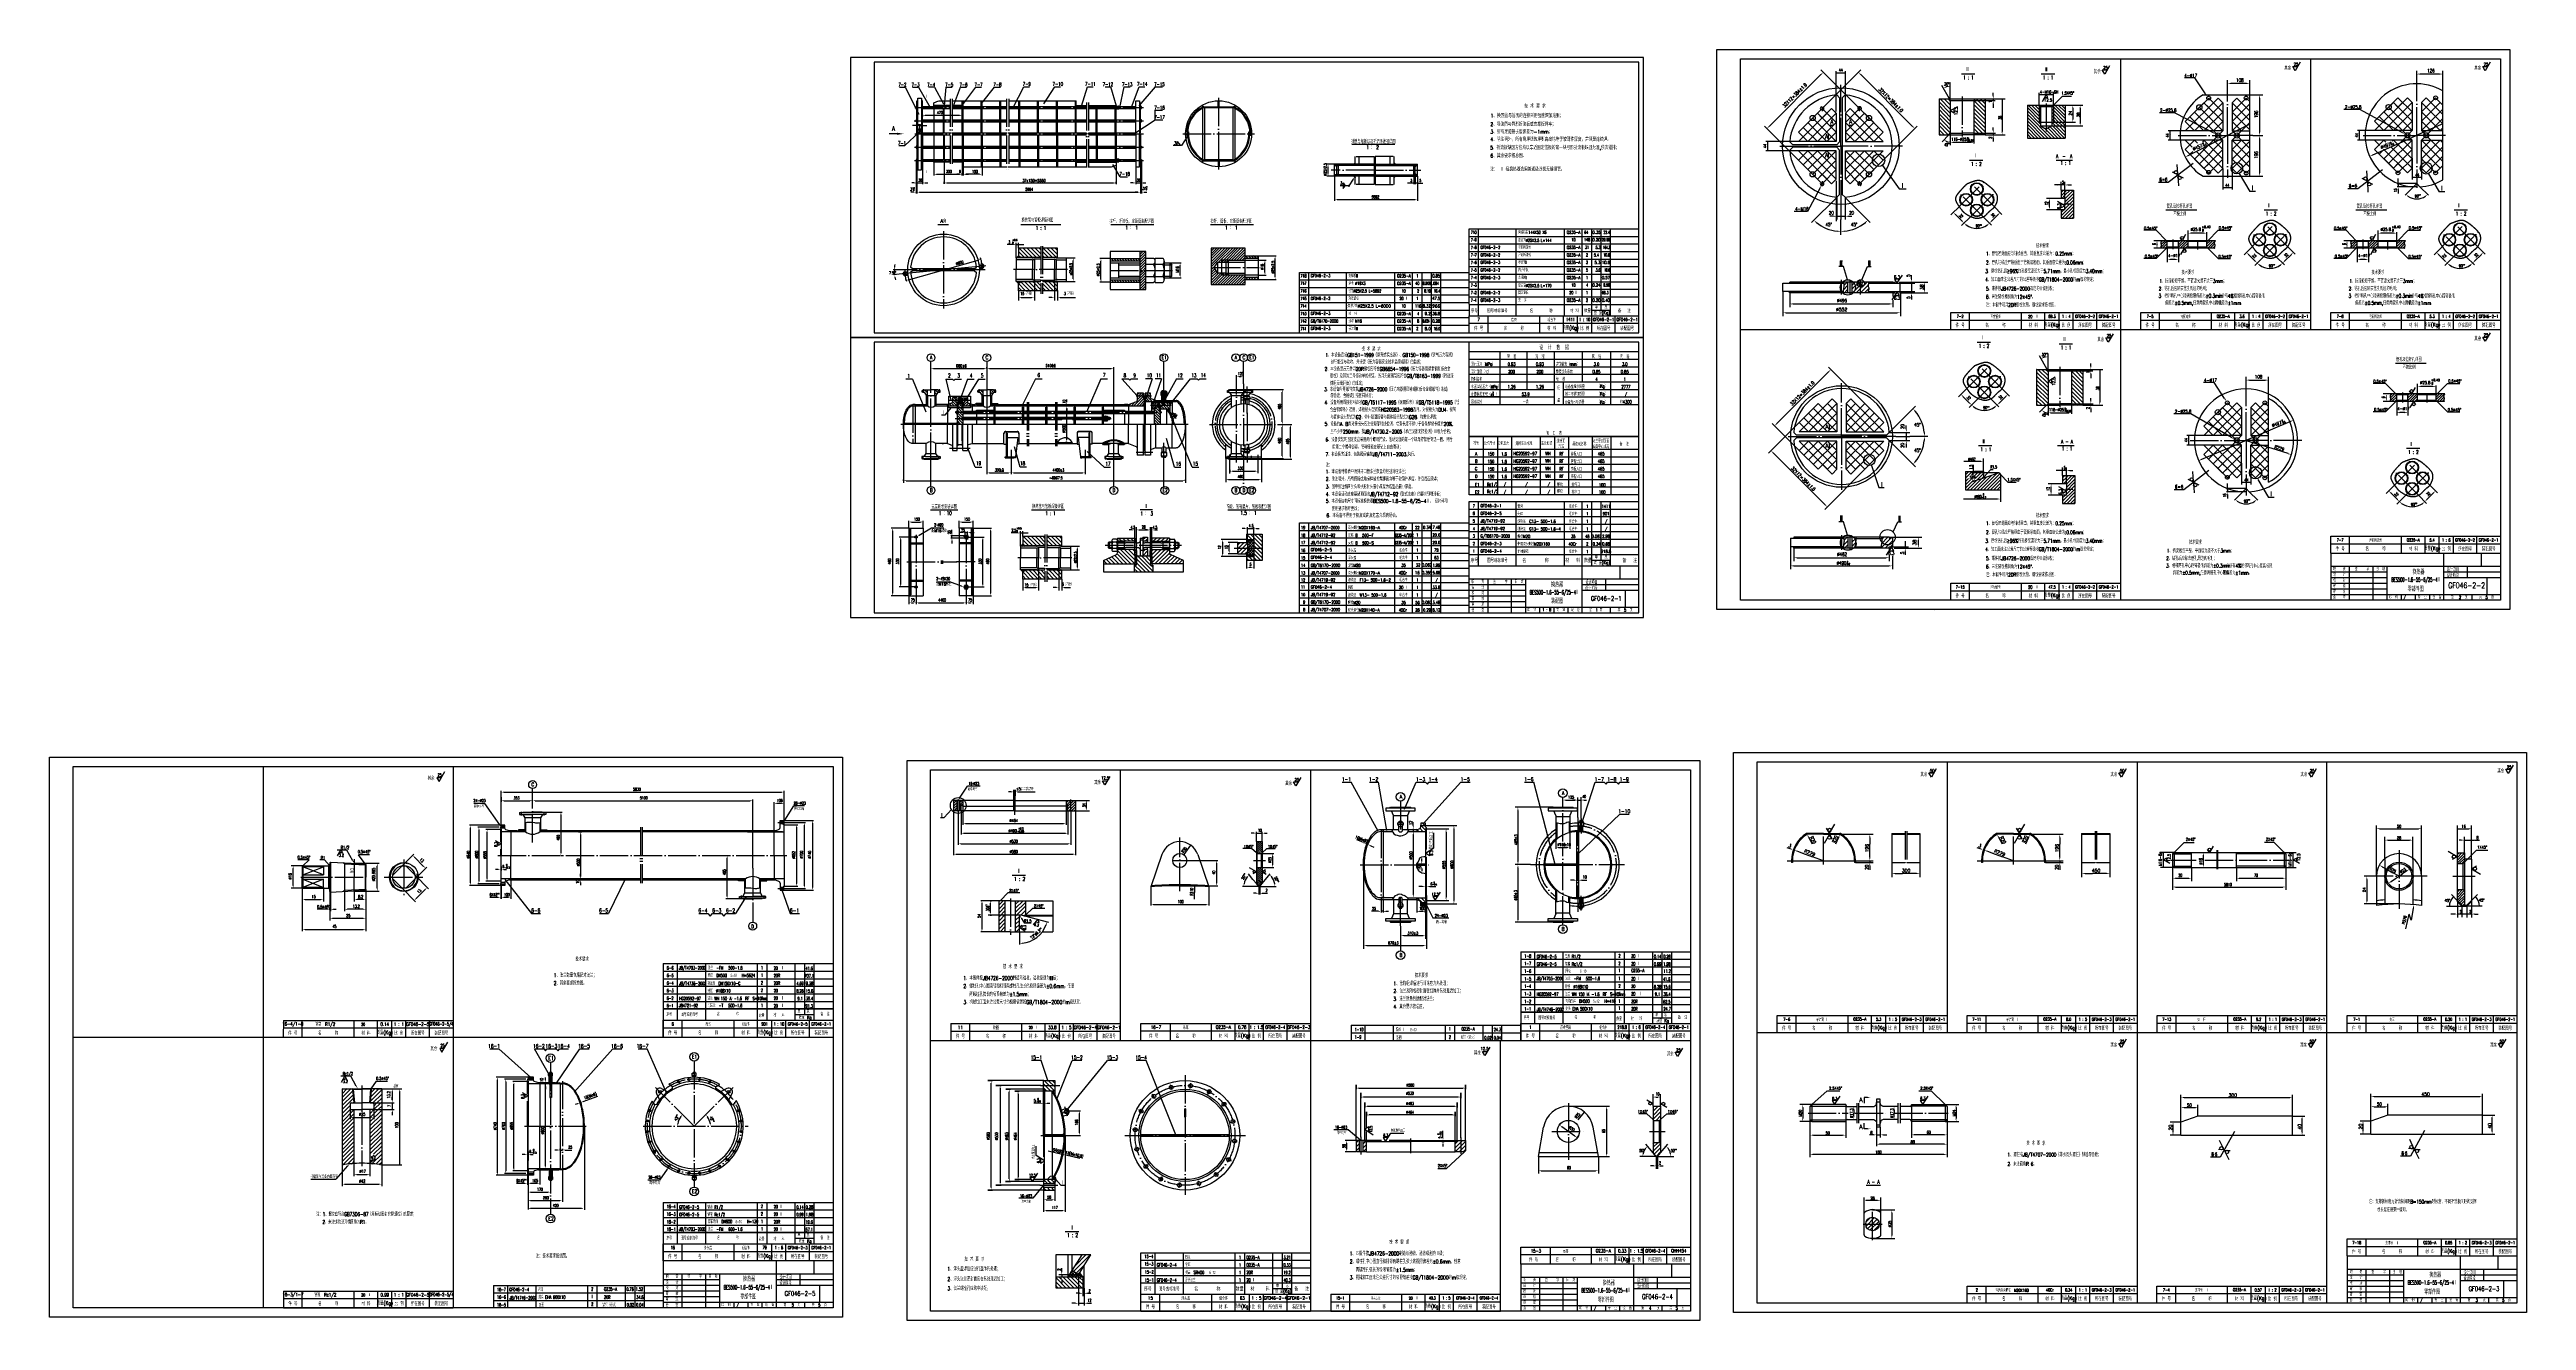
# Model space of a CAD drawing. Extents: x -843 to 1784, y -26 to 1322.
import ezdxf
from ezdxf.enums import TextEntityAlignment as Align

# ---------------------------------------------------------------- set-up
doc = ezdxf.new("R2010")
doc.units = 0
doc.header["$MEASUREMENT"] = 0
for name, pattern in [('DASHDOT-M', [36, 30, -3, 0, -3]), ('DIVIDE-M', [39, 30, -3, 0, -3, 0, -3]), ('HIDDEN-M', [7, 5, -2])]:
    doc.linetypes.add(name, pattern=pattern)
doc.layers.get('0').update_dxf_attribs({"linetype": 'CONTINUOUS'})
for name, color, linetype in [('1', 3, 'CONTINUOUS'), ('CC', 3, 'CONTINUOUS'), ('CDR_DIM', 7, 'CONTINUOUS'), ('CDR_DWG1', 4, 'CONTINUOUS'), ('CDR_DWG2', 2, 'CONTINUOUS'), ('CDR_DWG3', 1, 'DASHDOT-M'), ('CDR_DWG4', 3, 'DIVIDE-M'), ('CDR_DWG5', 6, 'HIDDEN-M'), ('XS', 2, 'CONTINUOUS')]:
    doc.layers.add(name, color=color, linetype=linetype)
doc.styles.add('HZ', font='romans', dxfattribs={"width": 0.7, "bigfont": 'hz'})

# ---------------------------------------------------------------- blocks, each defined once
blk = doc.blocks.new('*X101')
at = {"layer": '1', "color": 0, "linetype": 'Continuous'}
for p, q in [((-23341.3, -21618.1), (-23331.7, -21608.5)), ((-23341.3, -21613.9), (-23336, -21608.5)), ((-23341.3, -21609.6), (-23340.2, -21608.5)), ((-23341.3, -21622.3), (-23330.1, -21611.1)), ((-23341.3, -21626.6), (-23329.7, -21615)), ((-23341.3, -21630.8), (-23329.4, -21618.9)), ((-23311.5, -21622.3), (-23299.3, -21610)), ((-23311.1, -21617.6), (-23302, -21608.5)), ((-23310.7, -21612.9), (-23306.3, -21608.5)), ((-23308.6, -21623.5), (-23299.3, -21614.3)), ((-23304.3, -21623.5), (-23299.3, -21618.5)), ((-23341.3, -21635.1), (-23332.8, -21626.6)), ((-23341.3, -21639.3), (-23332.4, -21630.4)), ((-23341.3, -21643.6), (-23328.8, -21631.1)), ((-23341.3, -21647.8), (-23328.8, -21635.3)), ((-23341.3, -21652), (-23328.8, -21639.5)), ((-23341.3, -21656.3), (-23328.8, -21643.8)), ((-23329.8, -21623.5), (-23329, -21622.8)), ((-23311.8, -21639.5), (-23302.8, -21630.5)), ((-23311.8, -21635.3), (-23307.1, -21630.5)), ((-23311.8, -21631), (-23311.3, -21630.5)), ((-23311.8, -21643.8), (-23299.3, -21631.3)), ((-23311.8, -21648), (-23299.3, -21635.5)), ((-23311.8, -21652.2), (-23299.3, -21639.7)), ((-23311.8, -21656.5), (-23299.3, -21644)), ((-23308.6, -21623.6), (-23308.6, -21623.5)), ((-23307.8, -21627), (-23304.3, -21623.5)), ((-23307.1, -21630.5), (-23300.1, -21623.5)), ((-23302.8, -21630.5), (-23299.3, -21627)), ((-23300.1, -21623.5), (-23299.3, -21622.8)), ((-23341.3, -21660.5), (-23328.8, -21648)), ((-23341.3, -21664.8), (-23328.8, -21652.3)), ((-23341.3, -21669), (-23328.8, -21656.5)), ((-23341.3, -21673.3), (-23328.8, -21660.8)), ((-23341.3, -21677.5), (-23328.8, -21665)), ((-23341.3, -21681.7), (-23328.8, -21669.2)), ((-23311.8, -21660.7), (-23299.3, -21648.2)), ((-23311.8, -21665), (-23299.3, -21652.5)), ((-23311.8, -21669.2), (-23299.3, -21656.7)), ((-23311.8, -21673.4), (-23299.3, -21660.9)), ((-23311.8, -21677.7), (-23299.3, -21665.2)), ((-23308.1, -21678.2), (-23299.3, -21669.4)), ((-23341.3, -21686), (-23328.8, -21673.5)), ((-23340.4, -21689.3), (-23328.8, -21677.7)), ((-23335.4, -21688.6), (-23328.8, -21682)), ((-23330.6, -21688), (-23328.8, -21686.2)), ((-23311.8, -21681.9), (-23311.6, -21681.8)), ((-23311.8, -21686.2), (-23309.8, -21684.2)), ((-23309.5, -21688.1), (-23299.3, -21677.9)), ((-23306.2, -21680.6), (-23299.3, -21673.7)), ((-23305.6, -21688.5), (-23299.3, -21682.2)), ((-23301.9, -21689), (-23299.3, -21686.4))]:
    blk.add_line(p, q, dxfattribs=at)
blk = doc.blocks.new('*X52')
for p, q in [((15.5, 49.5), (16, 50)), ((15.8, 47.6), (16.9, 48.7)), ((16.2, 45.9), (16.9, 46.6)), ((16.2, 43.7), (16.9, 44.5)), ((16.2, 41.6), (16.9, 42.4)), ((16.2, 39.5), (16.9, 40.3)), ((18.3, 48), (19.7, 49.4)), ((18.3, 45.9), (19.1, 46.7)), ((18.3, 43.8), (19.1, 44.6)), ((18.3, 41.7), (19.1, 42.4)), ((18.3, 39.6), (19.1, 40.3))]:
    blk.add_line(p, q)
blk = doc.blocks.new('CZD')
at = {"layer": 'XS'}
blk.add_lwpolyline([(3.5, 6.1), (0, 0), (-1.8, 3), (1.7, 3)], dxfattribs=at)
blk = doc.blocks.new('*X100')
at = {"layer": '1', "color": 0, "linetype": 'Continuous'}
for p, q in [((-22617.8, -20726.8), (-22623.9, -20720.7)), ((-22622.6, -20726.2), (-22623.9, -20725)), ((-22613.5, -20726.8), (-22623.1, -20717.2)), ((-22609.3, -20726.8), (-22618.9, -20717.2)), ((-22605, -20726.8), (-22614.7, -20717.2)), ((-22600.8, -20726.8), (-22610.4, -20717.2)), ((-22600.3, -20723), (-22606.2, -20717.2)), ((-22600.3, -20718.8), (-22601.9, -20717.2)), ((-22592.3, -20726.8), (-22598.3, -20720.8)), ((-22596.6, -20726.8), (-22598.3, -20725)), ((-22588.1, -20726.8), (-22597.7, -20717.2)), ((-22583.9, -20726.7), (-22593.4, -20717.2)), ((-22582.6, -20723.8), (-22589.2, -20717.2)), ((-22582.6, -20719.6), (-22585, -20717.2)), ((-22612, -20762.3), (-22621.3, -20752.9)), ((-22607.8, -20762.3), (-22617.1, -20752.9)), ((-22607.1, -20758.7), (-22612.8, -20752.9)), ((-22607.1, -20754.4), (-22608.6, -20752.9)), ((-22600.3, -20757), (-22604.4, -20752.9)), ((-22586.6, -20762.3), (-22595.9, -20752.9)), ((-22585.7, -20758.9), (-22591.6, -20752.9)), ((-22585.7, -20754.7), (-22587.4, -20752.9)), ((-22616.3, -20762.3), (-22623.9, -20754.7)), ((-22620.5, -20762.3), (-22623.9, -20758.9)), ((-22600.3, -20761.2), (-22607.1, -20754.4)), ((-22603.5, -20762.3), (-22607.1, -20758.7)), ((-22590.8, -20762.3), (-22598.3, -20754.7)), ((-22595, -20762.3), (-22598.3, -20759)), ((-22582.6, -20757.7), (-22585.7, -20754.7)), ((-22582.6, -20762), (-22585.7, -20758.9))]:
    blk.add_line(p, q, dxfattribs=at)
blk = doc.blocks.new('*X65')
for p, q in [((97.5, 122.9), (101.9, 127.3)), ((97.5, 118.7), (104, 125.2)), ((97.5, 114.5), (104, 121)), ((97.5, 110.2), (104, 116.7)), ((97.5, 106), (104, 112.5)), ((97.5, 101.7), (104, 108.2)), ((115, 119.2), (123.1, 127.3)), ((115, 123.5), (118.8, 127.3)), ((115, 115), (125.5, 125.5)), ((115, 110.8), (125.5, 121.3)), ((115, 106.5), (119, 110.5)), ((115, 102.3), (119, 106.3)), ((120.4, 111.9), (125.5, 117)), ((123.8, 111.1), (125.5, 112.8)), ((97.5, 97.5), (104, 104)), ((98.6, 94.3), (104, 99.8)), ((102.8, 94.3), (104, 95.5)), ((115, 98), (119, 102)), ((115.5, 94.3), (119, 97.8))]:
    blk.add_line(p, q)
blk = doc.blocks.new('*X53')
for p, q in [((18.7, 5.5), (36.3, 23)), ((20.8, 12), (31.8, 23)), ((21.4, 3.7), (30.6, 12.9))]:
    blk.add_line(p, q)
blk = doc.blocks.new('*X54')
at = {"color": 0}
for p, q in [((140.5, 68.8), (140.4, 68.9)), ((143.3, 68.8), (141.5, 70.7)), ((141.7, 71), (145.4, 74.7)), ((142.4, 68.8), (147.1, 73.6)), ((146.1, 68.8), (142.6, 72.4)), ((149, 68.8), (143.7, 74.1)), ((145.2, 68.8), (148.8, 72.4)), ((151.8, 68.8), (147, 73.6)), ((148, 68.8), (153.2, 74)), ((150.8, 68.8), (153.6, 71.6)), ((154.6, 68.8), (151.8, 71.7)), ((153.7, 68.8), (154.9, 70))]:
    blk.add_line(p, q, dxfattribs=at)
blk = doc.blocks.new('*X55')
at = {"color": 0}
for p, q in [((138.3, 56.8), (127.3, 67.9)), ((134.1, 56.8), (127.3, 63.6)), ((129.9, 56.8), (127.3, 59.4)), ((133.1, 66.3), (130.6, 68.8)), ((142.6, 56.8), (134.1, 65.3)), ((146.8, 56.8), (134.8, 68.8)), ((151.1, 56.8), (139.1, 68.8)), ((155.3, 56.8), (143.3, 68.8)), ((157.3, 59.1), (147.6, 68.8)), ((157.3, 63.3), (151.8, 68.8)), ((157.3, 67.6), (156, 68.8))]:
    blk.add_line(p, q, dxfattribs=at)
blk = doc.blocks.new('*X59')
for p, q in [((10, 45.3), (10.6, 46)), ((11.2, 43.1), (11.9, 43.7)), ((12.4, 40.7), (13.1, 41.4)), ((13.6, 38.3), (14.3, 39)), ((14.7, 35.9), (15.4, 36.6)), ((15.7, 33.4), (16.4, 34.1)), ((16.7, 30.8), (17.4, 31.5)), ((17.6, 28.2), (18.3, 28.9)), ((18.4, 25.5), (19.2, 26.2)), ((19.1, 22.7), (19.9, 23.5)), ((19.8, 19.8), (20.6, 20.6)), ((20.4, 16.9), (21.3, 17.7)), ((20.9, 13.9), (21.8, 14.7)), ((21.4, 10.8), (22.3, 11.6)), ((21.7, 7.5), (22.6, 8.5)), ((21.9, 4.2), (22.9, 5.2)), ((22, 0.8), (23, 1.8)), ((18.9, -23.5), (20.3, -22.1)), ((20, -18.9), (21.3, -17.6)), ((20.8, -14.5), (22, -13.3)), ((21.4, -10.4), (22.5, -9.3)), ((21.8, -6.5), (22.8, -5.4)), ((22, -2.8), (23, -1.8)), ((12.6, -40.5), (14.5, -38.6)), ((15.4, -34.1), (17.1, -32.4)), ((17.4, -28.5), (18.9, -27.1))]:
    blk.add_line(p, q)
blk = doc.blocks.new('*X61')
at = {"color": 0}
for p, q in [((139.7, 161.5), (136.7, 164.6)), ((143.9, 161.5), (139.9, 165.5)), ((147.7, 162.1), (144.2, 165.5)), ((138.2, 154.5), (135.7, 157.1)), ((142.5, 154.5), (139.5, 157.5)), ((146.7, 154.5), (143.7, 157.5))]:
    blk.add_line(p, q, dxfattribs=at)
blk = doc.blocks.new('*X60')
for p, q in [((101.7, 99), (103.7, 101)), ((104.3, 99), (106.3, 101)), ((107, 99), (109, 101)), ((109.6, 99), (111.6, 101)), ((112.3, 99), (114.3, 101)), ((114.9, 99), (116.9, 101)), ((117.6, 99), (119.6, 101))]:
    blk.add_line(p, q)
blk = doc.blocks.new('*X62')
at = {"color": 0}
for p, q in [((143.5, 259.5), (135.7, 267.4)), ((139.3, 259.5), (135.7, 263.1)), ((147.7, 259.6), (136.8, 270.5)), ((147.7, 263.9), (141, 270.5)), ((147.7, 268.1), (145.2, 270.5))]:
    blk.add_line(p, q, dxfattribs=at)
blk = doc.blocks.new('MM')
at = {"layer": 'XS', "color": 3}
blk.add_lwpolyline([(3.8, 6.7), (0, 0), (-1.9, 3.3)], dxfattribs=at)
blk.add_circle((0, 3), 1.5, dxfattribs=at)
blk = doc.blocks.new('*X99')
at = {"layer": '1', "color": 0, "linetype": 'Continuous'}
for p, q in [((-21950.9, -21632.6), (-21945.5, -21627.2)), ((-21950.9, -21628.4), (-21949.7, -21627.2)), ((-21950.9, -21636.9), (-21942.9, -21628.9)), ((-21950.9, -21641.1), (-21942.9, -21633.1)), ((-21947.7, -21642.2), (-21942.9, -21637.3)), ((-21950.9, -21670.8), (-21945.6, -21665.6)), ((-21950.9, -21666.6), (-21949.9, -21665.6)), ((-21950.9, -21675), (-21942.9, -21667)), ((-21949.6, -21678.1), (-21942.9, -21671.3)), ((-21947.7, -21680.4), (-21942.9, -21675.5))]:
    blk.add_line(p, q, dxfattribs=at)
blk = doc.blocks.new('*X63')
for p, q in [((167.2, 209.7), (172.7, 215.1)), ((167.2, 212.5), (169.9, 215.1)), ((169.2, 208.8), (175.5, 215.1)), ((169.2, 206), (177.2, 214)), ((170.2, 204.1), (177.2, 211.2)), ((173, 204.1), (177.2, 208.4)), ((175.8, 204.1), (177.2, 205.5))]:
    blk.add_line(p, q)
blk = doc.blocks.new('*X64')
for p, q in [((47.9, 211.9), (51.1, 215.1)), ((47.9, 214.8), (48.2, 215.1)), ((47.9, 209.1), (51.4, 212.6)), ((54.4, 212.8), (56.7, 215.1)), ((54.4, 210), (57.9, 213.5)), ((57, 209.8), (57.9, 210.6)), ((47.9, 206.3), (51.4, 209.8)), ((48.5, 204.1), (51.4, 207)), ((51.4, 204.1), (51.4, 204.1)), ((54.4, 207.1), (55.9, 208.6)), ((54.4, 204.3), (55.9, 205.8))]:
    blk.add_line(p, q)
blk = doc.blocks.new('*X18')
for p, q in [((218.6, 171.7), (217.5, 172.9)), ((221.4, 171.7), (220.2, 172.9)), ((224.3, 171.7), (223.1, 172.9)), ((227.1, 171.7), (225.9, 172.9)), ((229.9, 171.7), (228.7, 172.9))]:
    blk.add_line(p, q)
blk = doc.blocks.new('*X98')
at = {"layer": '1', "color": 0, "linetype": 'Continuous'}
for p, q in [((-22613.2, -21032.6), (-22619.3, -21026.5)), ((-22618, -21032), (-22619.3, -21030.8)), ((-22609, -21032.6), (-22618.6, -21023)), ((-22604.7, -21032.6), (-22614.4, -21023)), ((-22600.5, -21032.6), (-22610.1, -21023)), ((-22596.3, -21032.6), (-22605.9, -21023)), ((-22595.8, -21028.8), (-22601.6, -21023)), ((-22595.8, -21024.6), (-22597.4, -21023)), ((-22587.8, -21032.6), (-22593.8, -21026.6)), ((-22592, -21032.6), (-22593.8, -21030.8)), ((-22583.5, -21032.6), (-22593.1, -21023)), ((-22579.4, -21032.5), (-22588.9, -21023)), ((-22578, -21029.6), (-22584.7, -21023)), ((-22578, -21025.4), (-22580.4, -21023)), ((-22611.7, -21068.1), (-22619.3, -21060.5)), ((-22616, -21068.1), (-22619.3, -21064.7)), ((-22607.5, -21068.1), (-22616.8, -21058.8)), ((-22603.2, -21068.1), (-22612.5, -21058.8)), ((-22602.6, -21064.5), (-22608.3, -21058.8)), ((-22602.6, -21060.2), (-22604.1, -21058.8)), ((-22595.8, -21067), (-22602.6, -21060.2)), ((-22599, -21068.1), (-22602.6, -21064.5)), ((-22595.8, -21062.8), (-22599.8, -21058.8)), ((-22586.3, -21068.1), (-22593.8, -21060.5)), ((-22590.5, -21068.1), (-22593.8, -21064.8)), ((-22582, -21068.1), (-22591.3, -21058.8)), ((-22581.1, -21064.7), (-22587.1, -21058.8)), ((-22581.1, -21060.5), (-22582.8, -21058.8)), ((-22578, -21063.6), (-22581.1, -21060.5)), ((-22578, -21067.8), (-22581.1, -21064.7))]:
    blk.add_line(p, q, dxfattribs=at)
blk = doc.blocks.new('*X97')
at = {"layer": '1', "color": 0, "linetype": 'Continuous'}
for p, q in [((-22621.4, -21058.2), (-22621.5, -21058.2)), ((-22621, -21058.2), (-22621.2, -21058.4)), ((-22621.2, -21058.2), (-22619.2, -21060.2)), ((-22620.6, -21058.2), (-22621, -21058.6)), ((-22620.1, -21058.2), (-22620.8, -21058.8)), ((-22620.7, -21058.2), (-22618.9, -21060)), ((-22619.7, -21058.2), (-22620.6, -21059.1)), ((-22619.3, -21058.2), (-22620.4, -21059.3)), ((-22620.3, -21058.2), (-22618.7, -21059.8)), ((-22618.9, -21058.2), (-22620.2, -21059.5)), ((-22618.4, -21058.2), (-22619.9, -21059.7)), ((-22619.9, -21058.2), (-22618.4, -21059.6)), ((-22618, -21058.2), (-22619.7, -21059.9)), ((-22617.6, -21058.2), (-22619.5, -21060.1)), ((-22619.5, -21058.2), (-22618.2, -21059.4)), ((-22617.3, -21058.3), (-22619.3, -21060.3)), ((-22619, -21058.2), (-22618, -21059.3)), ((-22618.6, -21058.2), (-22617.7, -21059.1)), ((-22618.2, -21058.2), (-22617.5, -21058.9)), ((-22617.8, -21058.2), (-22617.3, -21058.6)), ((-22617.3, -21058.7), (-22617.4, -21058.8)), ((-22617.3, -21058.2), (-22617.3, -21058.2))]:
    blk.add_line(p, q, dxfattribs=at)
blk = doc.blocks.new('*X96')
at = {"layer": '1', "color": 0, "linetype": 'Continuous'}
for p, q in [((-22621.4, -21033.2), (-22621.5, -21033.1)), ((-22621.2, -21033.2), (-22619.2, -21031.2)), ((-22621, -21033.2), (-22621.2, -21032.9)), ((-22620.6, -21033.2), (-22621, -21032.7)), ((-22620.1, -21033.2), (-22620.8, -21032.5)), ((-22620.7, -21033.2), (-22618.9, -21031.4)), ((-22619.7, -21033.2), (-22620.6, -21032.3)), ((-22619.3, -21033.2), (-22620.4, -21032.1)), ((-22620.3, -21033.2), (-22618.7, -21031.6)), ((-22618.9, -21033.2), (-22620.2, -21031.9)), ((-22618.4, -21033.2), (-22619.9, -21031.7)), ((-22619.9, -21033.2), (-22618.4, -21031.7)), ((-22618, -21033.2), (-22619.7, -21031.5)), ((-22617.6, -21033.2), (-22619.5, -21031.3)), ((-22619.5, -21033.2), (-22618.2, -21031.9)), ((-22617.3, -21033.1), (-22619.3, -21031.1)), ((-22619, -21033.2), (-22618, -21032.1)), ((-22618.6, -21033.2), (-22617.7, -21032.3)), ((-22618.2, -21033.2), (-22617.5, -21032.5)), ((-22617.8, -21033.2), (-22617.3, -21032.7)), ((-22617.3, -21032.6), (-22617.4, -21032.6)), ((-22617.3, -21033.2), (-22617.3, -21033.2))]:
    blk.add_line(p, q, dxfattribs=at)
blk = doc.blocks.new('*X46')
at = {"color": 0}
for p, q in [((109, 28.9), (105.9, 32)), ((113.3, 28.9), (106.3, 35.9)), ((121.8, 28.9), (108.2, 42.4)), ((117.5, 28.9), (108.2, 38.2)), ((125.6, 29.2), (109, 45.9)), ((123.2, 35.9), (113.3, 45.9)), ((123.2, 40.1), (117.5, 45.9)), ((123.2, 44.4), (121.7, 45.9)), ((125.6, 33.5), (123.3, 35.9))]:
    blk.add_line(p, q, dxfattribs=at)
blk = doc.blocks.new('*X47')
at = {"color": 0}
for p, q in [((115.2, 62.8), (117.8, 65.4)), ((118, 61.4), (120.2, 63.5)), ((124.7, 63.8), (125.3, 64.4)), ((126.5, 61.4), (129.5, 64.4)), ((130.8, 61.4), (133.8, 64.4)), ((135, 61.4), (138, 64.4)), ((139.3, 61.4), (142.3, 64.4)), ((115.2, 50), (117.5, 52.4)), ((115.3, 45.9), (120.2, 50.8)), ((119.5, 45.9), (120.2, 46.6))]:
    blk.add_line(p, q, dxfattribs=at)
blk = doc.blocks.new('*X44')
for p, q in [((106.7, 44.4), (108.2, 45.9)), ((106.7, 45.8), (106.8, 45.9)), ((108.2, 43.8), (106.7, 45.3)), ((106.7, 43), (108.2, 44.5)), ((108.2, 42.4), (106.7, 43.9)), ((106.7, 41.6), (108.2, 43)), ((108.2, 41), (106.7, 42.5)), ((106.7, 40.1), (108.2, 41.6)), ((108.2, 39.6), (106.7, 41.1)), ((106.7, 38.7), (108.2, 40.2)), ((107.8, 38.6), (106.7, 39.6)), ((108.2, 45.2), (107.6, 45.9)), ((108, 38.6), (108.2, 38.8))]:
    blk.add_line(p, q)
blk = doc.blocks.new('*X43')
for p, q in [((103.6, 108.5), (100.1, 112)), ((107.9, 108.5), (103, 113.4)), ((112.1, 108.5), (105.9, 114.7)), ((116.4, 108.5), (108.8, 116.1)), ((120.6, 108.5), (111.7, 117.4)), ((124.8, 108.5), (114.5, 118.9)), ((129.1, 108.5), (115, 122.6)), ((133.3, 108.5), (118.3, 123.5)), ((133.5, 112.6), (122.6, 123.5)), ((133.5, 116.8), (126.8, 123.5)), ((135, 119.6), (131.1, 123.5))]:
    blk.add_line(p, q)
blk = doc.blocks.new('*X45')
at = {"color": 0}
for p, q in [((92.4, 61.4), (89.4, 64.4)), ((96.6, 61.4), (93.6, 64.4)), ((100.8, 61.4), (97.8, 64.4)), ((105.1, 61.4), (102.1, 64.4)), ((106.7, 64), (106.3, 64.4))]:
    blk.add_line(p, q, dxfattribs=at)
blk = doc.blocks.new('*X48')
at = {"color": 0}
for p, q in [((122.7, 49.1), (126, 52.4)), ((124.7, 38.3), (138.7, 52.4)), ((124.7, 42.6), (134.5, 52.4)), ((124.7, 46.8), (130.3, 52.4)), ((128, 37.4), (143, 52.4)), ((132.2, 37.4), (143.3, 48.4)), ((136.5, 37.4), (145.7, 46.6)), ((140.7, 37.4), (148.6, 45.3)), ((145, 37.4), (151.5, 43.9)), ((149.2, 37.4), (154.4, 42.6)), ((153.4, 37.4), (157.3, 41.3)), ((157.7, 37.4), (158.2, 37.9))]:
    blk.add_line(p, q, dxfattribs=at)
blk = doc.blocks.new('*X19')
for p, q in [((85.4, 225.7), (83.4, 227.7)), ((88.9, 225.1), (85.7, 228.3)), ((88.6, 222.5), (85.9, 225.3)), ((98.7, 223.7), (96.8, 225.7)), ((97.1, 222.5), (96.8, 222.8)), ((99.8, 225.5), (97.6, 227.7)), ((102.4, 225.7), (99.8, 228.3))]:
    blk.add_line(p, q)
blk = doc.blocks.new('*X17')
for p, q in [((159.1, 238.3), (160.3, 239.5)), ((161.9, 238.3), (163.1, 239.5))]:
    blk.add_line(p, q)
blk = doc.blocks.new('*X34')
for p, q in [((117.5, 219.3), (118.4, 220.2)), ((118, 218.5), (119, 219.4))]:
    blk.add_line(p, q)
blk = doc.blocks.new('*X13')
for p, q in [((41.1, 114.6), (44.4, 118)), ((41.1, 117.4), (41.6, 118)), ((41.1, 111.8), (46.2, 116.9)), ((41.6, 109.5), (46.2, 114.1)), ((44.5, 109.5), (47.3, 112.4)), ((47.3, 109.5), (48.7, 111))]:
    blk.add_line(p, q)
blk = doc.blocks.new('*X22')
for p, q in [((149.8, 222), (150.4, 222.5)), ((149.8, 220.5), (151, 221.8)), ((149.8, 219.1), (151, 220.3)), ((149.8, 217.7), (151, 218.9)), ((149.8, 216.3), (151, 217.5)), ((149.8, 214.9), (151, 216.1)), ((149.8, 213.5), (151, 214.7)), ((149.8, 212.1), (151, 213.3))]:
    blk.add_line(p, q)
blk = doc.blocks.new('*X21')
for p, q in [((140.7, 221.3), (141.9, 222.5)), ((140.7, 219.9), (141.9, 221.1)), ((140.7, 218.5), (141.9, 219.7)), ((140.7, 217.1), (141.9, 218.3)), ((140.7, 215.7), (141.9, 216.9)), ((140.7, 214.3), (141.9, 215.5)), ((140.7, 212.9), (141.9, 214.1))]:
    blk.add_line(p, q)
blk = doc.blocks.new('*X14')
for p, q in [((90.7, 101.7), (84.3, 108)), ((90.7, 98.8), (84.3, 105.2)), ((90.7, 104.5), (85.2, 109.9)), ((90.7, 107.3), (87.4, 110.6)), ((90.7, 96), (84.3, 102.4)), ((90.7, 93.2), (84.3, 99.6)), ((90.7, 90.4), (84.3, 96.7)), ((88.1, 90.1), (84.3, 93.9))]:
    blk.add_line(p, q)
blk = doc.blocks.new('*X15')
for p, q in [((114.4, 233.2), (115.3, 234.1)), ((114.4, 233.9), (114.6, 234.1)), ((115.4, 232.5), (114.4, 233.5)), ((114.4, 232.5), (115.4, 233.4)), ((115.2, 232), (114.4, 232.7)), ((114.5, 232), (114.4, 232)), ((115.4, 233.2), (114.5, 234.1)), ((114.6, 232), (115.4, 232.7)), ((115.4, 234), (115.2, 234.1))]:
    blk.add_line(p, q)
blk = doc.blocks.new('*X42')
at = {"color": 0}
for p, q in [((113.1, 198.9), (113.8, 199.6)), ((113.1, 199.3), (113.4, 199.6)), ((113.8, 198.9), (113.1, 199.6)), ((113.1, 198.5), (113.8, 199.2)), ((113.8, 198.5), (113.1, 199.2)), ((113.1, 198.1), (113.8, 198.8)), ((113.7, 198.1), (113.1, 198.8)), ((113.3, 198.1), (113.1, 198.4)), ((113.8, 199.4), (113.5, 199.6)), ((113.5, 198.1), (113.8, 198.3))]:
    blk.add_line(p, q, dxfattribs=at)
blk = doc.blocks.new('*X35')
for p, q in [((117.5, 215), (118.8, 216.4)), ((117.5, 213.7), (119, 215.2)), ((118.9, 213.7), (119, 213.8))]:
    blk.add_line(p, q)
blk = doc.blocks.new('*X40')
for p, q in [((154.9, 207.2), (153.7, 208.4)), ((154.9, 204.4), (153.7, 205.6)), ((154.9, 201.5), (153.7, 202.7)), ((154.9, 198.7), (153.7, 199.9)), ((154.9, 195.9), (153.7, 197.1)), ((154.8, 193.1), (153.7, 194.2))]:
    blk.add_line(p, q)
blk = doc.blocks.new('*X20')
for p, q in [((133.6, 211.5), (132.4, 212.7)), ((136.4, 211.5), (135.2, 212.7)), ((139.2, 211.5), (138, 212.7))]:
    blk.add_line(p, q)
blk = doc.blocks.new('*X16')
for p, q in [((142.1, 238.3), (143.3, 239.5)), ((144.9, 238.3), (146.2, 239.5)), ((147.7, 238.3), (147.9, 238.4))]:
    blk.add_line(p, q)
blk = doc.blocks.new('*X41')
for p, q in [((135.1, 205.8), (136.1, 206.8)), ((137.9, 205.8), (138.9, 206.8)), ((140.8, 205.8), (141.7, 206.8)), ((143.6, 205.8), (144.6, 206.8)), ((146.4, 205.8), (147.4, 206.8)), ((149.3, 205.8), (150.2, 206.8)), ((152.1, 205.8), (153, 206.8))]:
    blk.add_line(p, q)
blk = doc.blocks.new('*X39')
for p, q in [((184.9, 208.3), (183.7, 209.5)), ((184.9, 205.5), (183.7, 206.7)), ((184.9, 202.6), (183.7, 203.8)), ((184.9, 199.8), (183.7, 201)), ((184.9, 197), (183.7, 198.2)), ((184.9, 194.2), (183.7, 195.4))]:
    blk.add_line(p, q)
blk = doc.blocks.new('*X38')
for p, q in [((209.8, 208.8), (208.7, 210)), ((209.8, 206), (208.7, 207.1)), ((209.8, 203.2), (208.7, 204.3)), ((209.8, 200.3), (208.7, 201.5)), ((209.8, 197.5), (208.7, 198.6)), ((209.8, 194.7), (208.7, 195.8))]:
    blk.add_line(p, q)
blk = doc.blocks.new('*X95')
at = {"layer": '1', "color": 0, "linetype": 'Continuous'}
for p, q in [((-22626, -20752.4), (-22626, -20752.4)), ((-22625.5, -20752.4), (-22625.8, -20752.6)), ((-22625.7, -20752.4), (-22623.7, -20754.4)), ((-22625.1, -20752.4), (-22625.6, -20752.8)), ((-22624.7, -20752.4), (-22625.4, -20753)), ((-22625.3, -20752.4), (-22623.5, -20754.2)), ((-22624.3, -20752.4), (-22625.1, -20753.2)), ((-22623.8, -20752.4), (-22624.9, -20753.4)), ((-22624.8, -20752.4), (-22623.2, -20754)), ((-22623.4, -20752.4), (-22624.7, -20753.7)), ((-22623, -20752.4), (-22624.5, -20753.9)), ((-22624.4, -20752.4), (-22623, -20753.8)), ((-22622.6, -20752.4), (-22624.3, -20754.1)), ((-22622.1, -20752.4), (-22624, -20754.3)), ((-22624, -20752.4), (-22622.7, -20753.6)), ((-22621.8, -20752.5), (-22623.8, -20754.5)), ((-22623.6, -20752.4), (-22622.5, -20753.4)), ((-22623.2, -20752.4), (-22622.3, -20753.3)), ((-22622.7, -20752.4), (-22622, -20753.1)), ((-22622.3, -20752.4), (-22621.8, -20752.8)), ((-22621.9, -20752.4), (-22621.8, -20752.4)), ((-22621.8, -20752.9), (-22621.9, -20753))]:
    blk.add_line(p, q, dxfattribs=at)
blk = doc.blocks.new('*X33')
for p, q in [((296.4, 211.5), (298.5, 213.7)), ((299.2, 211.5), (303.2, 215.5)), ((302, 211.5), (312.1, 221.6)), ((304.9, 211.5), (312.1, 218.8)), ((305.5, 220.7), (309.8, 225)), ((305.5, 223.5), (307, 225)), ((305.5, 217.8), (312.1, 224.4)), ((307.7, 211.5), (313.2, 217)), ((310.5, 211.5), (313.2, 214.2))]:
    blk.add_line(p, q)
blk = doc.blocks.new('*X36')
for p, q in [((269.9, 208.1), (268.7, 209.3)), ((269.9, 205.3), (268.7, 206.5)), ((269.9, 202.5), (268.7, 203.7)), ((269.9, 199.7), (268.7, 200.9)), ((269.9, 196.8), (268.7, 198)), ((269.9, 194), (268.7, 195.2))]:
    blk.add_line(p, q)
blk = doc.blocks.new('*X37')
for p, q in [((239.9, 207), (238.7, 208.2)), ((239.9, 204.2), (238.7, 205.4)), ((239.9, 201.4), (238.7, 202.6)), ((239.9, 198.5), (238.7, 199.7)), ((239.9, 195.7), (238.7, 196.9)), ((239.7, 193.1), (238.7, 194.1)), ((239.9, 209.9), (239.7, 210.1))]:
    blk.add_line(p, q)
blk = doc.blocks.new('*X31')
for p, q in [((338, 222.1), (336.3, 223.8)), ((337.4, 221.1), (336.3, 222.2)), ((337.4, 219.6), (336.3, 220.6)), ((337.4, 218), (336.3, 219.1)), ((337.4, 216.5), (336.3, 217.5)), ((336.3, 216), (336.3, 216)), ((338.4, 223.2), (336.4, 225.1)), ((338.4, 224.8), (337.9, 225.2))]:
    blk.add_line(p, q)
blk = doc.blocks.new('*X29')
for p, q in [((318.6, 216), (313.7, 220.8)), ((321.4, 216), (314, 223.4)), ((315.8, 216), (314, 217.7)), ((319.6, 220.6), (315.2, 225)), ((319.6, 223.4), (318.1, 225)), ((324.3, 216), (321.9, 218.4))]:
    blk.add_line(p, q)
blk = doc.blocks.new('*X25')
for p, q in [((313.2, 218.4), (313.5, 218.7)), ((314, 217.7), (313.2, 218.6)), ((313.2, 217.7), (314, 218.5)), ((314, 217), (313.2, 217.9)), ((313.2, 217), (314, 217.8)), ((314, 216.3), (313.2, 217.2)), ((313.2, 216.3), (314, 217.1)), ((313.7, 216), (313.2, 216.5)), ((313.5, 216), (314, 216.4)), ((314, 218.4), (313.7, 218.7))]:
    blk.add_line(p, q)
blk = doc.blocks.new('*X30')
for p, q in [((334.2, 223), (332.2, 225)), ((334.2, 221.6), (332.2, 223.6)), ((332.7, 225.9), (332.4, 226.2)), ((334.2, 220.1), (333.2, 221.2)), ((334.2, 218.7), (333.2, 219.7)), ((334.2, 217.3), (333.2, 218.3)), ((334.2, 216), (333.2, 216.9)), ((334.2, 224.4), (333.5, 225.1))]:
    blk.add_line(p, q)
blk = doc.blocks.new('*X24')
for p, q in [((346.3, 236.4), (345.1, 237.6)), ((349.2, 236.3), (347.9, 237.6)), ((355.2, 230.3), (352.5, 233)), ((356.6, 226.1), (354.9, 227.8)), ((357.3, 222.5), (355.9, 223.9)), ((357.8, 219.2), (356.5, 220.5)), ((358, 216.1), (356.8, 217.4)), ((358.1, 213.2), (357, 214.4))]:
    blk.add_line(p, q)
blk = doc.blocks.new('*X32')
for p, q in [((337.1, 207), (337.9, 207.8)), ((338.4, 205.5), (339.3, 206.3)), ((339.5, 203.8), (340.4, 204.6)), ((340.6, 202), (341.4, 202.9)), ((341.4, 200), (342.3, 200.9)), ((342.1, 197.9), (343.1, 198.8)), ((342.6, 195.6), (343.7, 196.6)), ((342.9, 193), (344, 194.1))]:
    blk.add_line(p, q)
blk = doc.blocks.new('*X28')
for p, q in [((329.7, 204.8), (324.1, 210.5)), ((328.7, 208.7), (326.9, 210.5)), ((329.7, 202), (323.8, 207.9)), ((329.7, 199.2), (323.8, 205.1)), ((329.7, 196.4), (323.8, 202.3)), ((329.7, 193.5), (323.8, 199.5)), ((328.4, 192.1), (323.8, 196.6)), ((325.5, 192.1), (323.8, 193.8))]:
    blk.add_line(p, q)
blk = doc.blocks.new('*X27')
for p, q in [((328.7, 209.9), (329.3, 210.5)), ((328.7, 209.2), (329.7, 210.2)), ((329.7, 209.8), (329.1, 210.5)), ((329.7, 209.1), (328.7, 210.1)), ((328.7, 208.5), (329.7, 209.5)), ((329.7, 208.4), (328.7, 209.4)), ((328.7, 207.8), (329.7, 208.8)), ((329.6, 207.8), (328.7, 208.7)), ((328.9, 207.8), (328.7, 208)), ((329.4, 207.8), (329.7, 208.1))]:
    blk.add_line(p, q)
blk = doc.blocks.new('*X26')
for p, q in [((335.3, 207.8), (329.5, 213.5)), ((338.1, 207.8), (331.1, 214.8)), ((340.9, 207.8), (333.9, 214.8)), ((340.9, 210.6), (336.8, 214.8)), ((340.9, 213.4), (339.6, 214.8)), ((332.4, 207.8), (330.5, 209.7))]:
    blk.add_line(p, q)
blk = doc.blocks.new('*X23')
for p, q in [((326.9, 236.4), (328.1, 237.6)), ((329.7, 236.4), (330.9, 237.6)), ((338.2, 236.4), (339.4, 237.6)), ((341.1, 236.4), (342.2, 237.6))]:
    blk.add_line(p, q)
blk = doc.blocks.new('*X58')
for p, q in [((120.3, 159.7), (115.2, 164.8)), ((124.1, 160.1), (119.4, 164.8)), ((124, 156), (122.3, 157.7)), ((124, 164.5), (123.7, 164.8)), ((119.8, 156), (119, 156.8))]:
    blk.add_line(p, q)
blk = doc.blocks.new('*X56')
for p, q in [((115.2, 200), (115.8, 200.6)), ((117, 199), (118.6, 200.6)), ((119.8, 199), (121.4, 200.6)), ((122.6, 199), (124, 200.4))]:
    blk.add_line(p, q)
blk = doc.blocks.new('*X57')
for p, q in [((117, 235.2), (114.6, 237.5)), ((121.2, 235.2), (117.8, 238.6)), ((124, 236.6), (119, 241.6)), ((124, 240.9), (120.9, 244))]:
    blk.add_line(p, q)
blk = doc.blocks.new('A$C01204C40')
at = {"layer": '1', "linetype": 'Continuous'}
blk.add_line((32.5, 0), (0, 0), dxfattribs=at)
at = {"layer": '1', "linetype": 'Continuous', "style": 'HZ', "width": 0.65}
for s, height, p in [('计算换热面积（m ）', 3.5, (2, 1)), ('2', 1.75, (24.8, 3.5))]:
    blk.add_text(s, height=height, dxfattribs=at).set_placement(p)
for p in [(45, 9), (75, 9)]:
    blk.add_text('1.26', height=3.5, dxfattribs=at).set_placement(p, align=Align.CENTER)
blk = doc.blocks.new('*X51')
at = {"color": 0}
for p, q in [((240.7, 219.5), (245.7, 224.5)), ((240.8, 215.4), (249.9, 224.4)), ((242.4, 212.7), (252.5, 222.8)), ((244.9, 211), (254.3, 220.3)), ((248.7, 210.5), (254.7, 216.6))]:
    blk.add_line(p, q, dxfattribs=at)
blk = doc.blocks.new('*X69')
at = {"color": 0}
for p, q in [((137.5, 82.3), (144.2, 89.1)), ((137.5, 78.1), (147.8, 88.4)), ((137.6, 86.7), (140, 89.1)), ((141.3, 77.7), (148.9, 85.3)), ((146.9, 79), (148.9, 81))]:
    blk.add_line(p, q, dxfattribs=at)
blk = doc.blocks.new('*X67')
at = {"color": 0}
for p, q in [((138.2, 49.1), (142.7, 53.6)), ((138.7, 53.8), (142.1, 57.3)), ((139.2, 45.9), (142.7, 49.4))]:
    blk.add_line(p, q, dxfattribs=at)
blk = doc.blocks.new('*X68')
at = {"color": 0}
for p, q in [((128.1, 68.7), (132.2, 72.8)), ((128.1, 64.4), (132.2, 68.5))]:
    blk.add_line(p, q, dxfattribs=at)
blk = doc.blocks.new('*X94')
at = {"layer": '1', "color": 0, "linetype": 'Continuous'}
for p, q in [((-21619.6, -20961.1), (-21612.5, -20954.1)), ((-21619.6, -20957.6), (-21616, -20954.1)), ((-21619.6, -20964.7), (-21616.5, -20961.6)), ((-21619.6, -20968.2), (-21614, -20962.6)), ((-21619.6, -20971.7), (-21610.9, -20963.1)), ((-21617.8, -20973.5), (-21600.4, -20956.1)), ((-21614.2, -20973.5), (-21600.3, -20959.5)), ((-21613.1, -20958.2), (-21610.5, -20955.6)), ((-21610.7, -20973.5), (-21597, -20959.8)), ((-21610.5, -20955.6), (-21609, -20954.1)), ((-21610, -20958.6), (-21606.9, -20955.6)), ((-21609.2, -20961.4), (-21603.4, -20955.6)), ((-21607.2, -20973.5), (-21591.8, -20958.1)), ((-21606.9, -20955.6), (-21605.4, -20954.1)), ((-21603.6, -20973.5), (-21586.6, -20956.4)), ((-21603.4, -20955.6), (-21601.9, -20954.1)), ((-21600.1, -20973.5), (-21583, -20956.4)), ((-21596.5, -20973.5), (-21582.4, -20959.3)), ((-21593, -20973.5), (-21582.4, -20962.9)), ((-21589.5, -20973.5), (-21582.4, -20966.4)), ((-21585.9, -20973.5), (-21582.4, -20969.9)), ((-21582.4, -20973.5), (-21582.4, -20973.5))]:
    blk.add_line(p, q, dxfattribs=at)
blk = doc.blocks.new('*X93')
at = {"layer": '1', "color": 0, "linetype": 'Continuous'}
for p, q in [((-21516.5, -20960.9), (-21514, -20958.4)), ((-21516.5, -20964.4), (-21512.5, -20960.4)), ((-21512.5, -20967.5), (-21503.5, -20958.4)), ((-21512.5, -20963.9), (-21506.9, -20958.4)), ((-21512.5, -20960.4), (-21510.5, -20958.4)), ((-21512.5, -20971), (-21503.5, -20962)), ((-21516.5, -20985.6), (-21503.5, -20972.6)), ((-21516.5, -20982.1), (-21513.6, -20979.2)), ((-21515.7, -20967.2), (-21512.5, -20963.9)), ((-21515.3, -20988), (-21503.5, -20976.1)), ((-21512.5, -20974.5), (-21503.5, -20965.5)), ((-21512.5, -20978.1), (-21503.5, -20969)), ((-21511.8, -20988), (-21503.5, -20979.6)), ((-21508.3, -20988), (-21503.5, -20983.2)), ((-21504.7, -20988), (-21503.5, -20986.7))]:
    blk.add_line(p, q, dxfattribs=at)
blk = doc.blocks.new('*X82')
at = {"color": 0}
for p, q in [((138.2, 49.1), (142.7, 53.6)), ((138.7, 53.8), (142.1, 57.3)), ((139.2, 45.9), (142.7, 49.4))]:
    blk.add_line(p, q, dxfattribs=at)
blk = doc.blocks.new('*X83')
at = {"color": 0}
for p, q in [((147.1, 49.6), (154.8, 57.3)), ((147.1, 53.8), (150.6, 57.3)), ((147.7, 45.9), (155.5, 53.7)), ((151.9, 45.9), (163.3, 57.3)), ((156.2, 45.9), (164.7, 54.4)), ((157.7, 55.9), (159.1, 57.3)), ((160.4, 45.9), (165.1, 50.5))]:
    blk.add_line(p, q, dxfattribs=at)
blk = doc.blocks.new('*X92')
at = {"layer": '1', "color": 0, "linetype": 'Continuous'}
for p, q in [((-21544.1, -20848.7), (-21532, -20860.7)), ((-21544.1, -20852.9), (-21532, -20864.9)), ((-21544.1, -20857.1), (-21532, -20869.2)), ((-21542.7, -20845.7), (-21532, -20856.5)), ((-21538.5, -20845.7), (-21532, -20852.2)), ((-21534.3, -20845.7), (-21532, -20848)), ((-21507, -20847.5), (-21495, -20859.6)), ((-21507, -20851.8), (-21495, -20863.8)), ((-21507, -20856), (-21495, -20868.1)), ((-21504.6, -20845.7), (-21503, -20847.3)), ((-21503, -20847.3), (-21495, -20855.3)), ((-21500.3, -20845.7), (-21498.8, -20847.3)), ((-21498.8, -20847.3), (-21495, -20851.1)), ((-21496.1, -20845.7), (-21495, -20846.8)), ((-21544.1, -20861.4), (-21532, -20873.4)), ((-21544.1, -20865.6), (-21532, -20877.7)), ((-21544.1, -20869.9), (-21532, -20881.9)), ((-21544.1, -20874.1), (-21534.4, -20883.7)), ((-21544.1, -20878.3), (-21538.7, -20883.7)), ((-21544.1, -20882.6), (-21542.9, -20883.7)), ((-21507, -20860.2), (-21495, -20872.3)), ((-21507, -20864.5), (-21495, -20876.5)), ((-21507, -20868.7), (-21495, -20880.8)), ((-21507, -20873), (-21497.8, -20882.2)), ((-21507, -20877.2), (-21502.1, -20882.2)), ((-21507, -20881.5), (-21506.3, -20882.2)), ((-21506.3, -20882.2), (-21504.7, -20883.7)), ((-21502.1, -20882.2), (-21500.5, -20883.7)), ((-21497.8, -20882.2), (-21496.3, -20883.7))]:
    blk.add_line(p, q, dxfattribs=at)
blk = doc.blocks.new('SY', base_point=(289, -51))
blk.add_circle((289, -51), 9)
blk = doc.blocks.new('*X49')
at = {"color": 0}
for p, q in [((152.1, 157.7), (157.6, 163.3)), ((152.1, 160.6), (154.8, 163.3)), ((152.1, 154.9), (159.3, 162.1)), ((152.1, 152.1), (159.6, 159.6)), ((153.2, 150.4), (159.6, 156.7)), ((154.7, 149), (159.6, 153.9)), ((156.1, 147.6), (159.6, 151.1)), ((158.1, 146.7), (159.6, 148.2))]:
    blk.add_line(p, q, dxfattribs=at)
blk = doc.blocks.new('*X50')
at = {"color": 0}
for p, q in [((152.1, 197.3), (156.9, 202.2)), ((152.1, 200.2), (154.1, 202.2)), ((152.1, 194.5), (159.5, 201.9)), ((152.1, 191.7), (159.5, 199.1)), ((154.1, 190.9), (159.5, 196.3)), ((156.9, 190.9), (159.5, 193.5))]:
    blk.add_line(p, q, dxfattribs=at)
blk = doc.blocks.new('*X91')
at = {"layer": '1', "color": 0, "linetype": 'Continuous'}
for p, q in [((-22625.5, -20727.4), (-22625.8, -20727.1)), ((-22625.7, -20727.4), (-22623.7, -20725.4)), ((-22625.1, -20727.4), (-22625.6, -20726.9)), ((-22624.7, -20727.4), (-22625.4, -20726.7)), ((-22625.3, -20727.4), (-22623.5, -20725.6)), ((-22624.3, -20727.4), (-22625.1, -20726.5)), ((-22623.8, -20727.4), (-22624.9, -20726.3)), ((-22624.8, -20727.4), (-22623.2, -20725.7)), ((-22623.4, -20727.4), (-22624.7, -20726.1)), ((-22623, -20727.4), (-22624.5, -20725.9)), ((-22624.4, -20727.4), (-22623, -20725.9)), ((-22622.6, -20727.4), (-22624.3, -20725.7)), ((-22622.1, -20727.4), (-22624, -20725.5)), ((-22624, -20727.4), (-22622.7, -20726.1)), ((-22621.8, -20727.2), (-22623.8, -20725.3)), ((-22623.6, -20727.4), (-22622.5, -20726.3)), ((-22623.2, -20727.4), (-22622.3, -20726.5)), ((-22622.7, -20727.4), (-22622, -20726.7)), ((-22622.3, -20727.4), (-22621.8, -20726.9)), ((-22621.8, -20726.8), (-22621.9, -20726.7)), ((-22626, -20727.4), (-22626, -20727.3)), ((-22621.9, -20727.4), (-22621.8, -20727.3))]:
    blk.add_line(p, q, dxfattribs=at)
blk = doc.blocks.new('*X74')
at = {"color": 0}
for p, q in [((107.8, 170), (108.8, 171)), ((110.6, 170), (111.6, 171)), ((113.4, 170), (114.4, 171)), ((116.3, 170), (117.3, 171))]:
    blk.add_line(p, q, dxfattribs=at)
blk = doc.blocks.new('*X73')
at = {"color": 0}
for p, q in [((90.8, 170), (91.8, 171)), ((93.6, 170), (94.6, 171)), ((96.5, 170), (97.5, 171)), ((99.3, 170), (100.3, 171)), ((102.1, 170), (103.1, 171))]:
    blk.add_line(p, q, dxfattribs=at)
blk = doc.blocks.new('*X71')
at = {"color": 0}
for p, q in [((252, 170), (253, 171)), ((254.9, 170), (255.9, 171)), ((257.7, 170), (258.7, 171)), ((260.5, 170), (261.5, 171)), ((263.3, 170), (264.3, 171)), ((266.2, 170), (267.2, 171)), ((269, 170), (270, 171)), ((271.8, 170), (272.8, 171)), ((274.7, 170), (275.7, 171)), ((277.5, 170), (278.5, 171))]:
    blk.add_line(p, q, dxfattribs=at)
blk = doc.blocks.new('*X77')
at = {"color": 0}
for p, q in [((240.7, 170), (241.7, 171)), ((243.5, 170), (244.5, 171)), ((246.4, 170), (247.4, 171)), ((249.2, 170), (250.2, 171))]:
    blk.add_line(p, q, dxfattribs=at)
blk = doc.blocks.new('GSGC1')
for p, q in [((306.5, 202), (307.5, 202)), ((306.5, 201), (307.5, 201)), ((306.5, 199), (307.5, 199)), ((306.5, 198), (307.5, 198))]:
    blk.add_line(p, q)
blk = doc.blocks.new('*X76')
at = {"color": 0}
for p, q in [((110.2, 229), (111.2, 230)), ((113, 229), (114, 230)), ((115.9, 229), (116.9, 230))]:
    blk.add_line(p, q, dxfattribs=at)
blk = doc.blocks.new('*X75')
at = {"color": 0}
for p, q in [((90.4, 229), (91.4, 230)), ((93.2, 229), (94.2, 230)), ((96.1, 229), (97.1, 230)), ((98.9, 229), (99.9, 230)), ((101.7, 229), (102.7, 230))]:
    blk.add_line(p, q, dxfattribs=at)
blk = doc.blocks.new('*X72')
at = {"color": 0}
for p, q in [((251.6, 229), (252.6, 230)), ((254.5, 229), (255.5, 230)), ((257.3, 229), (258.3, 230)), ((260.1, 229), (261.1, 230)), ((262.9, 229), (263.9, 230)), ((265.8, 229), (266.8, 230)), ((268.6, 229), (269.6, 230)), ((271.4, 229), (272.4, 230)), ((274.3, 229), (275.3, 230)), ((277.1, 229), (278.1, 230))]:
    blk.add_line(p, q, dxfattribs=at)
blk = doc.blocks.new('*X78')
at = {"color": 0}
for p, q in [((240.3, 229), (241.3, 230)), ((243.1, 229), (244.1, 230)), ((246, 229), (247, 230)), ((248.8, 229), (249.8, 230))]:
    blk.add_line(p, q, dxfattribs=at)
blk = doc.blocks.new('*X90')
at = {"layer": '1', "color": 0, "linetype": 'Continuous'}
for p, q in [((-21553.8, -20568.1), (-21539.8, -20582.1)), ((-21552.9, -20565.4), (-21539.8, -20578.6)), ((-21549.4, -20565.4), (-21539.8, -20575)), ((-21545.9, -20565.4), (-21539.8, -20571.5)), ((-21542.3, -20565.4), (-21539.8, -20568)), ((-21527.8, -20569.4), (-21526.3, -20570.9)), ((-21527.2, -20566.4), (-21526.3, -20567.3)), ((-21526.3, -20567.3), (-21513.8, -20579.8)), ((-21524.6, -20565.4), (-21513.8, -20576.3)), ((-21521.1, -20565.4), (-21513.8, -20572.7)), ((-21517.6, -20565.4), (-21513.8, -20569.2)), ((-21514, -20565.4), (-21513.8, -20565.7)), ((-21553.8, -20571.6), (-21539.8, -20585.6)), ((-21553.8, -20575.2), (-21528.5, -20600.4)), ((-21553.8, -20578.7), (-21532.1, -20600.4)), ((-21553.8, -20582.2), (-21535.6, -20600.4)), ((-21553.8, -20585.8), (-21539.1, -20600.4)), ((-21553.8, -20589.3), (-21542.7, -20600.4)), ((-21553.8, -20592.9), (-21546.2, -20600.4)), ((-21535.6, -20589.8), (-21525, -20600.4)), ((-21532, -20589.9), (-21521.5, -20600.4)), ((-21529.8, -20588.6), (-21517.9, -20600.4)), ((-21527.8, -20572.9), (-21526.3, -20574.4)), ((-21527.8, -20576.4), (-21526.3, -20577.9)), ((-21527.8, -20580), (-21526.3, -20581.5)), ((-21527.8, -20583.5), (-21523.9, -20587.4)), ((-21527.8, -20587), (-21527.4, -20587.4)), ((-21527.4, -20587.4), (-21514.4, -20600.4)), ((-21526.3, -20570.9), (-21513.8, -20583.4)), ((-21526.3, -20574.4), (-21517.2, -20583.4)), ((-21526.3, -20577.9), (-21520.8, -20583.4)), ((-21526.3, -20581.5), (-21524.3, -20583.4)), ((-21524.3, -20583.4), (-21520.3, -20587.4)), ((-21523.9, -20587.4), (-21513.8, -20597.5)), ((-21520.8, -20583.4), (-21516.8, -20587.4)), ((-21520.3, -20587.4), (-21513.8, -20594)), ((-21517.2, -20583.4), (-21513.8, -20586.9)), ((-21516.8, -20587.4), (-21513.8, -20590.4)), ((-21553.8, -20596.4), (-21549.7, -20600.4)), ((-21553.8, -20599.9), (-21553.3, -20600.4))]:
    blk.add_line(p, q, dxfattribs=at)
blk = doc.blocks.new('*X89')
at = {"layer": '1', "color": 0, "linetype": 'Continuous'}
for p, q in [((-21647.6, -20561.8), (-21635.6, -20573.8)), ((-21647.6, -20566), (-21635.6, -20578.1)), ((-21646.3, -20558.8), (-21635.6, -20569.6)), ((-21642, -20558.8), (-21635.6, -20565.3)), ((-21637.8, -20558.8), (-21635.6, -20561.1)), ((-21610.6, -20560.6), (-21598.5, -20572.7)), ((-21610.6, -20564.9), (-21598.5, -20576.9)), ((-21610.6, -20569.1), (-21598.5, -20581.2)), ((-21608.1, -20558.8), (-21606.6, -20560.4)), ((-21606.6, -20560.4), (-21598.5, -20568.4)), ((-21603.9, -20558.8), (-21602.3, -20560.4)), ((-21602.3, -20560.4), (-21598.5, -20564.2)), ((-21599.6, -20558.8), (-21598.5, -20560)), ((-21647.6, -20570.2), (-21635.6, -20582.3)), ((-21647.6, -20574.5), (-21635.6, -20586.5)), ((-21647.6, -20578.7), (-21635.6, -20590.8)), ((-21647.6, -20583), (-21635.6, -20595)), ((-21647.6, -20587.2), (-21638, -20596.8)), ((-21647.6, -20591.5), (-21642.2, -20596.8)), ((-21647.6, -20595.7), (-21646.5, -20596.8)), ((-21610.6, -20573.4), (-21598.5, -20585.4)), ((-21610.6, -20577.6), (-21598.5, -20589.7)), ((-21610.6, -20581.8), (-21598.5, -20593.9)), ((-21610.6, -20586.1), (-21601.3, -20595.3)), ((-21610.6, -20590.3), (-21605.6, -20595.3)), ((-21610.6, -20594.6), (-21609.8, -20595.3)), ((-21609.8, -20595.3), (-21608.3, -20596.8)), ((-21605.6, -20595.3), (-21604, -20596.8)), ((-21601.3, -20595.3), (-21599.8, -20596.8))]:
    blk.add_line(p, q, dxfattribs=at)
blk = doc.blocks.new('*X88')
at = {"layer": '1', "color": 0, "linetype": 'Continuous'}
for p, q in [((-21518.1, -20658.1), (-21515.6, -20655.6)), ((-21518.1, -20661.6), (-21514.1, -20657.6)), ((-21518.1, -20682.8), (-21505.1, -20669.8)), ((-21517.4, -20664.4), (-21514.1, -20661.1)), ((-21517, -20685.2), (-21505.1, -20673.3)), ((-21514.1, -20664.7), (-21505.1, -20655.6)), ((-21514.1, -20661.1), (-21508.6, -20655.6)), ((-21514.1, -20657.6), (-21512.1, -20655.6)), ((-21514.1, -20668.2), (-21505.1, -20659.2)), ((-21514.1, -20671.7), (-21505.1, -20662.7)), ((-21514.1, -20675.3), (-21505.1, -20666.2)), ((-21518.1, -20679.3), (-21515.2, -20676.4)), ((-21513.4, -20685.2), (-21505.1, -20676.9)), ((-21509.9, -20685.2), (-21505.1, -20680.4)), ((-21506.4, -20685.2), (-21505.1, -20683.9))]:
    blk.add_line(p, q, dxfattribs=at)

msp = doc.modelspace()

# ---------------------------------------------------------------- linework, layer by layer
for p, q in [((6.4, 1313.6), (6.4, 1016.6)), ((847.4, 1313.6), (6.4, 1313.6)), ((847.4, 1016.6), (847.4, 1313.6)), ((925.1, 727.9), (925.1, 1321.9)), ((925.1, 1321.9), (1766.1, 1321.9)), ((1766.1, 1321.9), (1766.1, 727.9)), ((1035.4, 1295.3), (980.8, 1240.6)), ((1076.5, 1259.3), (1035.4, 1300.4)), ((1036.7, 1259.3), (1077.8, 1300.4)), ((1077.8, 1295.3), (1132.4, 1240.6)), ((1353.1, 1311.9), (1353.1, 737.9)), ((1432.2, 1291.8), (1421, 1291.8)), ((1443.3, 1274.9), (1432.2, 1291.8)), ((1466.6, 1275.5), (1466.6, 1289.4)), ((1490.4, 1273.8), (1490.4, 1289.4)), ((1554.6, 1311.9), (1554.6, 1024.9)), ((1667.4, 1287.8), (1667.4, 1299.5)), ((1691.6, 1295.9), (1671, 1295.9)), ((1695.2, 1278), (1695.2, 1299.5)), ((58.2, 1282), (64.3, 1282)), ((64.3, 1282), (78.6, 1253.4)), ((72.1, 1282), (78.3, 1282)), ((78.3, 1282), (90.6, 1260.4)), ((95.2, 1282), (89.1, 1282)), ((95.2, 1282), (104.9, 1264.2)), ((105.2, 1254.5), (107.8, 1282)), ((107.8, 1282), (114, 1282)), ((115.3, 1262.3), (123, 1282)), ((123, 1282), (129.1, 1282)), ((125.3, 1263.6), (139, 1282.1)), ((139, 1282.1), (145.2, 1282.1)), ((145.3, 1264.7), (159, 1282.1)), ((159, 1282.1), (165.2, 1282.1)), ((178.8, 1260.5), (190, 1282.4)), ((190, 1282.4), (196, 1282.4)), ((211.3, 1264.2), (222.9, 1282.4)), ((222.9, 1282.4), (228.9, 1282.4)), ((251.3, 1262), (257.6, 1282.5)), ((257.6, 1282.5), (263.6, 1282.5)), ((276.3, 1282.5), (282.4, 1282.5)), ((288.4, 1261.9), (282.4, 1282.5)), ((291.8, 1260.4), (296.5, 1282.5)), ((296.5, 1282.5), (302.7, 1282.5)), ((304.2, 1260.8), (312.5, 1282.3)), ((329.4, 1282.3), (312.1, 1262.2)), ((312.5, 1282.3), (318.5, 1282.3)), ((329.4, 1282.3), (337.3, 1282.3)), ((1171.8, 1269.5), (1163.6, 1283.8)), ((1172.7, 1272.4), (1172.7, 1286.2)), ((1172.7, 1257.1), (1180.5, 1261.5)), ((1197.7, 1268), (1220.4, 1268)), ((1209.8, 1269.5), (1226.6, 1269.5)), ((1218.2, 1273), (1218.2, 1275.9)), ((1218.2, 1269.5), (1218.2, 1268)), ((1218.2, 1264.5), (1218.2, 1260.2)), ((1226.6, 1269.5), (1230.8, 1269.5)), ((1227.6, 1269.5), (1227.6, 1235)), ((1267, 1263), (1267, 1276)), ((1267, 1274.1), (1282, 1274.1)), ((1267, 1262.9), (1267, 1244.9)), ((1274.4, 1274.1), (1270.1, 1266.5)), ((1272.7, 1271), (1276.2, 1271)), ((1276.2, 1271), (1274.4, 1274.1)), ((1274.5, 1264.8), (1274.5, 1234.9)), ((1282, 1262.9), (1282, 1276.2)), ((1282, 1262.9), (1291.7, 1272.6)), ((1282, 1262.9), (1282, 1244.9)), ((1291.7, 1272.6), (1301.2, 1272.6)), ((1294.6, 1262.9), (1305.6, 1262.9)), ((1305.7, 1262.9), (1313.4, 1262.9)), ((1421.8, 1245.6), (1446.7, 1270.5)), ((1421.8, 1235.7), (1456.7, 1270.5)), ((1431.8, 1235.7), (1461.6, 1265.5)), ((1461.6, 1245.6), (1441.7, 1265.5)), ((1461.6, 1255.6), (1446.7, 1270.5)), ((1461.6, 1265.5), (1456.7, 1270.5)), ((1486.8, 1285.8), (1470.2, 1285.8)), ((1471.6, 1255.6), (1486.5, 1270.5)), ((1471.6, 1265.5), (1476.6, 1270.5)), ((1490.4, 1246.8), (1471.6, 1265.5)), ((1471.6, 1245.6), (1490.4, 1264.4)), ((1490.4, 1256.7), (1476.6, 1270.5)), ((1490.4, 1266.7), (1486.5, 1270.5)), ((1490.4, 1273.8), (1504.3, 1273.8)), ((1500.7, 1270.2), (1500.7, 1234.3)), ((1622.6, 1245.8), (1647.5, 1270.7)), ((1622.6, 1235.9), (1657.5, 1270.7)), ((1632.6, 1235.9), (1662.5, 1265.7)), ((1662.5, 1245.8), (1642.6, 1265.7)), ((1662.5, 1255.8), (1647.5, 1270.7)), ((1662.5, 1265.7), (1657.5, 1270.7)), ((1672.4, 1255.8), (1687.4, 1270.7)), ((1672.4, 1265.7), (1677.4, 1270.7)), ((1695.2, 1243), (1672.4, 1265.7)), ((1672.4, 1245.8), (1692.3, 1265.7)), ((1695.2, 1253), (1677.4, 1270.7)), ((1695.2, 1262.9), (1687.4, 1270.7)), ((79.7, 1241.3), (72.1, 1241.3)), ((76.9, 1241.3), (74.1, 1241.3)), ((79.7, 1236.6), (79.7, 1242.5)), ((79.7, 1241.3), (87.3, 1241.3)), ((82.5, 1241.3), (85.3, 1241.3)), ((121.9, 1252.1), (85.5, 1252.1)), ((306.8, 1232.5), (329.4, 1247.5)), ((329.4, 1247.5), (329.4, 1257.6)), ((329.4, 1257.6), (337.3, 1257.6)), ((329.4, 1247.5), (337.4, 1247.5)), ((1011.8, 1204.5), (975.7, 1240.6)), ((1011.8, 1224.4), (1046.6, 1259.3)), ((1011.8, 1234.4), (1036.7, 1259.3)), ((1031.7, 1224.4), (1016.8, 1239.4)), ((1021.7, 1224.4), (1051.6, 1254.3)), ((1041.7, 1224.4), (1021.7, 1244.4)), ((1051.6, 1224.4), (1026.7, 1249.3)), ((1051.6, 1234.4), (1031.7, 1254.3)), ((1031.7, 1224.4), (1051.6, 1244.4)), ((1051.6, 1244.4), (1036.7, 1259.3)), ((1051.6, 1254.3), (1046.6, 1259.3)), ((1061.6, 1244.4), (1076.5, 1259.3)), ((1061.6, 1254.3), (1066.5, 1259.3)), ((1061.6, 1234.4), (1081.5, 1254.3)), ((1091.4, 1224.4), (1061.6, 1254.3)), ((1061.6, 1224.4), (1086.5, 1249.3)), ((1081.5, 1224.4), (1061.6, 1244.4)), ((1101.4, 1224.4), (1066.5, 1259.3)), ((1071.5, 1224.4), (1091.4, 1244.4)), ((1101.4, 1234.4), (1076.5, 1259.3)), ((1081.5, 1224.4), (1096.4, 1239.4)), ((1101.4, 1204.5), (1137.5, 1240.6)), ((1172.7, 1257.1), (1176.7, 1254.7)), ((1176.7, 1254.7), (1176.7, 1259.4)), ((1218.2, 1236.6), (1218.2, 1239.1)), ((1267, 1244.9), (1268.4, 1244.9)), ((1268.5, 1244.9), (1280.5, 1244.9)), ((1280.4, 1244.9), (1282, 1244.9)), ((1280.6, 1240.9), (1313.4, 1240.9)), ((1282.1, 1244.9), (1305.6, 1244.9)), ((1302.6, 1259.9), (1302.6, 1247.9)), ((1310.4, 1259.9), (1310.4, 1243.9)), ((1410.6, 1254.8), (1394.5, 1254.8)), ((1451, 1234), (1410.6, 1254.8)), ((1431.8, 1235.7), (1421.8, 1245.6)), ((1441.7, 1235.7), (1426.8, 1250.6)), ((1456.7, 1230.7), (1431.8, 1255.6)), ((1461.6, 1235.7), (1436.8, 1260.6)), ((1441.7, 1235.7), (1461.6, 1255.6)), ((1451.7, 1235.7), (1461.6, 1245.6)), ((1456.7, 1230.7), (1461.6, 1235.7)), ((1490.4, 1236.8), (1471.6, 1255.6)), ((1471.6, 1235.7), (1490.4, 1254.5)), ((1481.6, 1235.7), (1471.6, 1245.6)), ((1476.6, 1230.7), (1471.6, 1235.7)), ((1490.4, 1242.8), (1472.8, 1233.8)), ((1476.6, 1230.7), (1490.4, 1244.5)), ((1607.1, 1258.3), (1590, 1258.3)), ((1651.9, 1234), (1607.1, 1258.3)), ((1632.6, 1235.9), (1622.6, 1245.8)), ((1642.6, 1235.9), (1627.6, 1250.8)), ((1657.5, 1230.9), (1632.6, 1255.8)), ((1662.5, 1235.9), (1637.6, 1260.8)), ((1642.6, 1235.9), (1662.5, 1255.8)), ((1652.5, 1235.9), (1662.5, 1245.8)), ((1657.5, 1230.9), (1662.5, 1235.9)), ((1672.4, 1235.9), (1695.2, 1258.6)), ((1692.3, 1235.9), (1672.4, 1255.8)), ((1682.4, 1235.9), (1672.4, 1245.8)), ((1677.4, 1230.9), (1672.4, 1235.9)), ((1695.2, 1243.2), (1673.9, 1233.8)), ((1677.4, 1230.9), (1695.2, 1248.7)), ((1692.3, 1235.9), (1695.2, 1238.7)), ((57.6, 1220.2), (63.9, 1220.2)), ((63.9, 1220.2), (79.1, 1234.2)), ((357.3, 1220.3), (348.3, 1220.3)), ((352.7, 1224.5), (356.2, 1220.3)), ((352.7, 1220.3), (352.7, 1224.5)), ((363.5, 1230.1), (357.3, 1220.3)), ((1021.7, 1224.4), (1011.8, 1234.4)), ((1011.8, 1214.5), (1046.6, 1179.6)), ((1021.7, 1214.5), (1011.8, 1204.5)), ((1031.7, 1214.5), (1016.8, 1199.6)), ((1021.7, 1214.5), (1051.6, 1184.6)), ((1041.7, 1214.5), (1021.7, 1194.6)), ((1051.6, 1214.5), (1026.7, 1189.6)), ((1031.7, 1214.5), (1051.6, 1194.6)), ((1041.7, 1224.4), (1051.6, 1234.4)), ((1041.7, 1214.5), (1051.6, 1204.5)), ((1071.5, 1224.4), (1061.6, 1234.4)), ((1091.4, 1214.5), (1061.6, 1184.6)), ((1081.5, 1214.5), (1061.6, 1194.6)), ((1061.6, 1214.5), (1086.5, 1189.6)), ((1071.5, 1214.5), (1061.6, 1204.5)), ((1101.4, 1214.5), (1066.5, 1179.6)), ((1071.5, 1214.5), (1091.4, 1194.6)), ((1081.5, 1214.5), (1096.4, 1199.6)), ((1091.4, 1224.4), (1101.4, 1234.4)), ((1091.4, 1214.5), (1101.4, 1204.5)), ((1171.2, 1231.5), (1163.9, 1224.2)), ((1172.7, 1233.1), (1172.7, 1224.1)), ((1172.7, 1223.5), (1172.7, 1224.8)), ((1172.7, 1224.1), (1172.7, 1220.5)), ((1175.5, 1223.5), (1194.9, 1223.5)), ((1197.7, 1233.8), (1197.7, 1222.3)), ((1197.7, 1233.1), (1220.6, 1233.1)), ((1209.8, 1231.5), (1199.3, 1231.5)), ((1209.8, 1231.7), (1209.6, 1231.5)), ((1209.8, 1231.5), (1226.6, 1231.5)), ((1218.2, 1233.1), (1218.2, 1231.5)), ((1218.2, 1228), (1218.2, 1224.3)), ((1226.6, 1231.5), (1230.8, 1231.5)), ((1421.8, 1225.7), (1429.1, 1218.5)), ((1431.8, 1225.7), (1421.8, 1215.8)), ((1421.8, 1215.8), (1446.7, 1190.9)), ((1425, 1209.5), (1460.5, 1227.6)), ((1429.9, 1213.9), (1426.8, 1210.8)), ((1456.7, 1230.7), (1431.8, 1205.8)), ((1431.8, 1225.7), (1435, 1222.5)), ((1433.4, 1214.1), (1456.7, 1190.9)), ((1461.6, 1225.7), (1436.8, 1200.8)), ((1441.7, 1225.7), (1440.2, 1224.2)), ((1440.2, 1217.3), (1461.6, 1195.8)), ((1441.7, 1225.7), (1461.6, 1205.8)), ((1461.6, 1215.8), (1441.7, 1195.8)), ((1451.7, 1225.7), (1461.6, 1215.8)), ((1456.7, 1230.7), (1461.6, 1225.7)), ((1472.8, 1233.8), (1460.5, 1227.6)), ((1476.6, 1230.7), (1471.6, 1225.7)), ((1471.6, 1225.7), (1490.4, 1206.9)), ((1481.6, 1225.7), (1471.6, 1215.8)), ((1490.4, 1224.6), (1471.6, 1205.8)), ((1471.6, 1215.8), (1490.4, 1197)), ((1490.4, 1214.6), (1471.6, 1195.8)), ((1476.6, 1230.7), (1490.4, 1216.9)), ((1493.6, 1230.7), (1504.3, 1230.7)), ((1493.6, 1230.7), (1504.3, 1230.7)), ((1500.7, 1227.1), (1500.7, 1191.2)), ((1620.8, 1210.2), (1661, 1228)), ((1622.6, 1225.9), (1628.3, 1220.2)), ((1632.6, 1225.9), (1622.6, 1216)), ((1622.6, 1216), (1647.5, 1191.1)), ((1632.9, 1216.3), (1627.6, 1211)), ((1657.5, 1230.9), (1632.6, 1206)), ((1632.6, 1225.9), (1634.7, 1223.8)), ((1632.6, 1216), (1657.5, 1191.1)), ((1662.5, 1225.9), (1637.6, 1201)), ((1639.9, 1218.6), (1662.5, 1196)), ((1642.6, 1225.9), (1641.3, 1224.6)), ((1642.6, 1225.9), (1662.5, 1206)), ((1662.5, 1216), (1642.6, 1196)), ((1652.5, 1225.9), (1662.5, 1216)), ((1657.5, 1230.9), (1662.5, 1225.9)), ((1673.9, 1233.8), (1661, 1228)), ((1677.4, 1230.9), (1672.4, 1225.9)), ((1692.3, 1225.9), (1672.4, 1206)), ((1672.4, 1225.9), (1695.2, 1203.2)), ((1682.4, 1225.9), (1672.4, 1216)), ((1695.2, 1218.8), (1672.4, 1196)), ((1672.4, 1216), (1692.3, 1196)), ((1677.4, 1230.9), (1695.2, 1213.1)), ((1695.2, 1208.8), (1677.4, 1191.1)), ((1692.3, 1225.9), (1695.2, 1223.1)), ((75.7, 1203.4), (75.7, 1169.4)), ((76.7, 1197.4), (76.7, 1169.4)), ((76.7, 1183), (76.7, 1179.2)), ((82.7, 1197.4), (82.7, 1179.2)), ((94.7, 1202.4), (94.7, 1188.4)), ((97.5, 1189.6), (121.9, 1189.6)), ((105.7, 1205.4), (105.7, 1179.4)), ((121.9, 1189.6), (119.1, 1189.6)), ((124.7, 1197.4), (124.7, 1188.4)), ((124.7, 1188.4), (124.7, 1190.9)), ((125.7, 1189.6), (124.7, 1189.6)), ((125.7, 1189.6), (124.7, 1189.6)), ((125.7, 1197.4), (125.7, 1188.4)), ((128.5, 1189.6), (131.3, 1189.6)), ((142.9, 1189.6), (128.5, 1189.6)), ((145.7, 1197.4), (145.7, 1188.4)), ((292.3, 1186.9), (284.6, 1200)), ((287.9, 1199.3), (287.9, 1179)), ((292.3, 1186.9), (300.1, 1186.9)), ((308.9, 1197.4), (308.9, 1179.2)), ((313.9, 1199.4), (313.9, 1169.4)), ((313.9, 1186.1), (313.9, 1179.2)), ((314.9, 1205.4), (314.9, 1169.4)), ((396.2, 1203.9), (396.2, 1197.6)), ((397.2, 1203.9), (397.2, 1197.6)), ((519.7, 1200.2), (511.4, 1200.2)), ((519.7, 1187.7), (511.4, 1187.7)), ((512.7, 1190.5), (512.7, 1197.4)), ((519.7, 1187.7), (519.7, 1161.3)), ((522.2, 1197.6), (521, 1198.9)), ((522.2, 1190.3), (521, 1188.9)), ((521, 1188.9), (521, 1188.9)), ((521.1, 1198.8), (521.2, 1198.9)), ((521.1, 1188.9), (522.2, 1190)), ((521.3, 1188.9), (521.1, 1189.1)), ((522.2, 1197.9), (521.2, 1198.9)), ((521.2, 1198.7), (521.5, 1198.9)), ((521.6, 1188.9), (521.2, 1189.3)), ((521.3, 1198.5), (521.7, 1198.9)), ((521.4, 1188.9), (522.2, 1189.8)), ((521.8, 1188.9), (521.4, 1189.4)), ((522.2, 1198.2), (521.5, 1198.9)), ((521.5, 1198.4), (522, 1198.9)), ((522.1, 1188.9), (521.5, 1189.6)), ((521.6, 1198.2), (522.2, 1198.8)), ((522.2, 1197.6), (521.6, 1198.2)), ((522.2, 1189.2), (521.6, 1189.7)), ((521.6, 1188.9), (522.2, 1189.5)), ((521.7, 1198.1), (522.2, 1198.5)), ((522.2, 1189.4), (521.8, 1189.9)), ((521.9, 1197.9), (522.2, 1198.2)), ((522.2, 1189.7), (521.9, 1190)), ((522, 1197.8), (522.2, 1198)), ((522.2, 1190), (522, 1190.2)), ((522.1, 1197.6), (522.2, 1197.7)), ((522.2, 1190.3), (522.2, 1190.3)), ((539.3, 1184.6), (534.7, 1177.4)), ((540.1, 1200.2), (541.6, 1201.7)), ((540.1, 1187.7), (541.6, 1186.2)), ((540.3, 1200.2), (540.2, 1200.3)), ((540.3, 1187.7), (540.2, 1187.6)), ((540.3, 1200.2), (541.6, 1201.5)), ((540.6, 1200.2), (540.3, 1200.4)), ((540.6, 1187.7), (540.3, 1187.5)), ((540.3, 1187.7), (541.6, 1186.4)), ((540.5, 1200.2), (541.6, 1201.2)), ((540.9, 1200.2), (540.5, 1200.6)), ((540.9, 1187.7), (540.5, 1187.3)), ((540.5, 1187.7), (541.6, 1186.7)), ((541.1, 1200.2), (540.6, 1200.7)), ((541.1, 1187.7), (540.6, 1187.2)), ((540.8, 1200.2), (541.6, 1201)), ((541.4, 1200.2), (540.8, 1200.9)), ((541.4, 1187.7), (540.8, 1187)), ((540.8, 1187.7), (541.6, 1186.9)), ((541.6, 1200.3), (540.9, 1201)), ((541.6, 1187.6), (540.9, 1186.9)), ((541.6, 1200.6), (541, 1201.1)), ((541.6, 1187.3), (541, 1186.8)), ((541.1, 1200.2), (541.6, 1200.7)), ((541.1, 1187.7), (541.6, 1187.2)), ((541.6, 1200.9), (541.2, 1201.3)), ((541.6, 1187), (541.2, 1186.6)), ((541.6, 1201.2), (541.3, 1201.4)), ((541.6, 1186.7), (541.3, 1186.5)), ((541.4, 1200.2), (541.6, 1200.4)), ((541.4, 1187.7), (541.6, 1187.5)), ((541.6, 1201.5), (541.5, 1201.6)), ((541.6, 1186.4), (541.5, 1186.3)), ((545.6, 1200.3), (541.6, 1200.3)), ((545.6, 1187.6), (541.6, 1187.6)), ((578.7, 1200.3), (582.7, 1200.3)), ((578.7, 1187.6), (582.7, 1187.6)), ((584.2, 1200.2), (582.7, 1201.7)), ((582.7, 1201.5), (582.8, 1201.6)), ((584, 1200.2), (582.7, 1201.5)), ((582.7, 1201.2), (582.9, 1201.4)), ((582.7, 1200.9), (583.1, 1201.3)), ((583.7, 1200.2), (582.7, 1201.2)), ((582.7, 1200.6), (583.2, 1201.1)), ((582.7, 1200.3), (583.3, 1201)), ((583.4, 1200.2), (582.7, 1201)), ((583.1, 1200.2), (582.7, 1200.7)), ((582.8, 1200.2), (582.7, 1200.4)), ((583.1, 1187.7), (582.7, 1187.2)), ((582.8, 1187.7), (582.7, 1187.5)), ((584.2, 1187.7), (582.7, 1186.2)), ((584, 1187.7), (582.7, 1186.4)), ((583.7, 1187.7), (582.7, 1186.7)), ((583.4, 1187.7), (582.7, 1186.9)), ((582.7, 1187.6), (583.3, 1186.9)), ((582.7, 1187.3), (583.2, 1186.8)), ((582.7, 1187), (583.1, 1186.6)), ((582.7, 1186.7), (582.9, 1186.5)), ((582.7, 1186.4), (582.8, 1186.3)), ((582.8, 1200.2), (583.5, 1200.9)), ((582.8, 1187.7), (583.5, 1187)), ((583.1, 1200.2), (583.6, 1200.7)), ((583.1, 1187.7), (583.6, 1187.2)), ((583.4, 1200.2), (583.8, 1200.6)), ((583.4, 1187.7), (583.8, 1187.3)), ((583.7, 1200.2), (583.9, 1200.4)), ((583.7, 1187.7), (583.9, 1187.5)), ((584, 1200.2), (584.1, 1200.3)), ((584, 1187.7), (584.1, 1187.6)), ((603.7, 1189.2), (603.7, 1179)), ((605.2, 1197.6), (606.4, 1198.9)), ((605.2, 1197.9), (606.2, 1198.9)), ((605.2, 1198.2), (605.9, 1198.9)), ((605.7, 1198.2), (605.2, 1198.8)), ((605.6, 1198.1), (605.2, 1198.5)), ((605.2, 1197.6), (605.7, 1198.2)), ((605.5, 1197.9), (605.2, 1198.2)), ((605.3, 1197.8), (605.2, 1198)), ((605.2, 1197.6), (605.2, 1197.7)), ((605.2, 1190.3), (606.4, 1188.9)), ((605.2, 1190.3), (605.2, 1179)), ((605.2, 1189.7), (605.4, 1190)), ((606.3, 1188.9), (605.2, 1190)), ((605.2, 1189.4), (605.6, 1189.9)), ((606, 1188.9), (605.2, 1189.8)), ((605.2, 1189.2), (605.7, 1189.7)), ((605.2, 1188.9), (605.8, 1189.6)), ((605.7, 1188.9), (605.2, 1189.5)), ((605.4, 1188.9), (605.2, 1189.2)), ((605.5, 1188.9), (606, 1189.4)), ((605.8, 1188.9), (606.1, 1189.3)), ((606.1, 1188.9), (606.2, 1189.1)), ((606.4, 1188.9), (606.4, 1188.9)), ((607.7, 1187.7), (607.7, 1179)), ((1011.8, 1204.5), (1036.7, 1179.6)), ((1051.6, 1204.5), (1031.7, 1184.6)), ((1051.6, 1194.6), (1036.7, 1179.6)), ((1051.6, 1184.6), (1046.6, 1179.6)), ((1061.6, 1204.5), (1081.5, 1184.6)), ((1061.6, 1194.6), (1076.5, 1179.6)), ((1061.6, 1184.6), (1066.5, 1179.6)), ((1101.4, 1204.5), (1076.5, 1179.6)), ((1100.8, 1199.1), (1118.6, 1174.1)), ((1395, 1183.9), (1394.8, 1183.7)), ((1394.8, 1183.7), (1394.8, 1183.5)), ((1394.8, 1183.5), (1394.8, 1182.9)), ((1394.8, 1182.9), (1394.8, 1182.8)), ((1394.8, 1182.8), (1395, 1182.5)), ((1395.2, 1184.1), (1395, 1183.9)), ((1395, 1182.5), (1395.3, 1182.4)), ((1395.1, 1185.4), (1395.2, 1185.6)), ((1395.1, 1185.1), (1395.1, 1185.4)), ((1395.2, 1184.7), (1395.1, 1185.1)), ((1395.2, 1185.6), (1395.5, 1185.8)), ((1395.4, 1184.5), (1395.2, 1184.7)), ((1395.4, 1184.3), (1395.2, 1184.1)), ((1395.3, 1182.4), (1395.6, 1182.2)), ((1395.8, 1184.3), (1395.4, 1184.5)), ((1395.7, 1184.4), (1395.4, 1184.3)), ((1395.5, 1185.8), (1395.8, 1185.8)), ((1395.6, 1182.2), (1396, 1182.3)), ((1395.8, 1185.8), (1396.6, 1185.8)), ((1396, 1184.2), (1395.8, 1184.3)), ((1396.2, 1184.1), (1396, 1184.2)), ((1396, 1182.3), (1396.3, 1182.4)), ((1396.4, 1183.9), (1396.2, 1184.1)), ((1396.3, 1182.4), (1396.5, 1182.7)), ((1396.5, 1183.7), (1396.4, 1183.9)), ((1396.6, 1183.4), (1396.5, 1183.7)), ((1396.5, 1182.7), (1396.6, 1183.4)), ((1430.1, 1201.2), (1403.7, 1180.9)), ((1413.9, 1188.9), (1408.4, 1191.7)), ((1413.9, 1188.9), (1413.3, 1200)), ((1414, 1188.6), (1419.5, 1185.8)), ((1414, 1188.6), (1414.6, 1177.5)), ((1461.6, 1205.8), (1446.7, 1190.9)), ((1461.6, 1195.8), (1456.7, 1190.9)), ((1471.6, 1205.8), (1486.5, 1190.9)), ((1471.6, 1195.8), (1476.6, 1190.9)), ((1490.4, 1204.7), (1476.6, 1190.9)), ((1479.1, 1190.3), (1490.3, 1171.3)), ((1490.4, 1194.7), (1486.5, 1190.9)), ((1490.4, 1187.6), (1504.3, 1187.6)), ((1631.2, 1194.5), (1604.8, 1174.2)), ((1615, 1182.2), (1609.5, 1185.1)), ((1615, 1182.2), (1614.4, 1193.4)), ((1662.5, 1206), (1647.5, 1191.1)), ((1647.8, 1178), (1647.8, 1185.2)), ((1662.5, 1196), (1657.5, 1191.1)), ((1672.4, 1206), (1687.4, 1191.1)), ((1672.4, 1196), (1677.4, 1191.1)), ((1679.8, 1190), (1691, 1171)), ((1695.2, 1198.9), (1687.4, 1191.1)), ((72.9, 1170.6), (70.1, 1170.6)), ((73.9, 1180.4), (71.1, 1180.4)), ((75.7, 1170.6), (76.7, 1170.6)), ((76.7, 1180.4), (82.7, 1180.4)), ((79.5, 1170.6), (82.3, 1170.6)), ((79.5, 1170.6), (311.1, 1170.6)), ((85.5, 1180.4), (88.3, 1180.4)), ((105.7, 1179.4), (105.7, 1181.7)), ((108.5, 1180.4), (285.1, 1180.4)), ((287.9, 1179.4), (287.9, 1181.7)), ((306.1, 1180.4), (303.3, 1180.4)), ((311.1, 1170.6), (308.3, 1170.6)), ((308.9, 1180.4), (313.9, 1180.4)), ((313.9, 1170.6), (314.9, 1170.6)), ((313.9, 1170.6), (314.9, 1170.6)), ((316.7, 1180.4), (319.5, 1180.4)), ((317.7, 1170.6), (320.5, 1170.6)), ((604.9, 1162.6), (522.5, 1162.6)), ((527.5, 1177.4), (525.6, 1177.4)), ((534.7, 1177.4), (527.5, 1177.4)), ((528.7, 1180.5), (530.7, 1177.4)), ((528.7, 1177.4), (528.7, 1180.5)), ((528.7, 1177.4), (528.7, 1174.4)), ((528.7, 1174.4), (530.7, 1177.4)), ((602.4, 1180.3), (597, 1180.3)), ((607.7, 1180.3), (598.1, 1180.3)), ((607.7, 1179), (607.7, 1170.2)), ((607.7, 1170.2), (607.7, 1161.3)), ((608, 1180.3), (610.8, 1180.3)), ((610.5, 1180.3), (613.3, 1180.3)), ((1034.2, 1174.6), (1021.2, 1150.3)), ((1025.4, 1138.3), (1052.2, 1165.1)), ((1052.2, 1165.1), (1052.2, 1141.5)), ((1087.8, 1138.3), (1061, 1165.1)), ((1061, 1165.1), (1061, 1141.5)), ((1118.6, 1174.1), (1125.8, 1174.1)), ((1183, 1156.1), (1173.4, 1146.5)), ((1290.1, 1164), (1274.7, 1164)), ((1277.9, 1155.5), (1277.9, 1160.5)), ((1294.2, 1178.3), (1283.2, 1178.3)), ((1294.2, 1156.2), (1286.3, 1160.7)), ((1290.2, 1172.8), (1290.2, 1181.5)), ((1290.4, 1154), (1290.4, 1158.4)), ((1294.2, 1156.2), (1290.4, 1154)), ((1294.2, 1164), (1294.2, 1181.5)), ((1297.7, 1178.3), (1301.2, 1178.3)), ((1403.7, 1180.9), (1393.4, 1180.9)), ((1496.4, 1171.3), (1490.3, 1171.3)), ((1604.8, 1174.2), (1594.4, 1174.2)), ((1595.9, 1177.1), (1595.8, 1176.8)), ((1595.8, 1176.8), (1595.9, 1176.3)), ((1596, 1177.3), (1595.9, 1177.1)), ((1595.9, 1176.3), (1595.9, 1176.1)), ((1595.9, 1176.1), (1596.1, 1175.9)), ((1596.3, 1177.5), (1596, 1177.3)), ((1596.1, 1178.8), (1596.3, 1178.9)), ((1596.1, 1178.4), (1596.1, 1178.8)), ((1596.3, 1178.1), (1596.1, 1178.4)), ((1596.1, 1175.9), (1596.3, 1175.7)), ((1596.3, 1178.9), (1596.6, 1179.1)), ((1596.5, 1177.9), (1596.3, 1178.1)), ((1596.4, 1177.6), (1596.3, 1177.5)), ((1596.3, 1175.7), (1596.7, 1175.6)), ((1596.7, 1177.7), (1596.4, 1177.6)), ((1596.8, 1177.7), (1596.5, 1177.9)), ((1596.6, 1179.1), (1596.8, 1179.2)), ((1596.7, 1175.6), (1597.1, 1175.6)), ((1596.8, 1179.2), (1597.6, 1179.2)), ((1597, 1177.6), (1596.8, 1177.7)), ((1597.2, 1177.5), (1597, 1177.6)), ((1597.1, 1175.6), (1597.4, 1175.8)), ((1597.4, 1177.3), (1597.2, 1177.5)), ((1597.6, 1177.1), (1597.4, 1177.3)), ((1597.4, 1175.8), (1597.6, 1176)), ((1597.6, 1176.7), (1597.6, 1177.1)), ((1597.6, 1176), (1597.6, 1176.7)), ((1615, 1182), (1620.5, 1179.2)), ((1615, 1182), (1615.6, 1170.8)), ((1667.4, 1179.7), (1646.5, 1179.7)), ((1655.8, 1176.2), (1646.5, 1176.2)), ((1647.8, 1179.7), (1647.8, 1176.2)), ((1647.8, 1173.4), (1647.8, 1169.3)), ((1664.1, 1176.3), (1655.1, 1167.4)), ((1667.4, 1176.2), (1655.8, 1176.2)), ((1670.8, 1176.3), (1679.8, 1167.4)), ((1697.1, 1171), (1691, 1171)), ((802.4, 1051.7), (802.4, 1131.7)), ((1021.2, 1150.3), (1007, 1150.3)), ((1048.6, 1145.1), (1045, 1145.1)), ((1052.2, 1145.1), (1061, 1145.1)), ((1056.6, 1155.4), (1056.6, 1141.5)), ((1056.6, 1125.4), (1056.6, 1141.5)), ((1064.6, 1145.1), (1068.2, 1145.1)), ((1185.2, 1139.9), (1178.1, 1147)), ((1194.3, 1144.8), (1184.7, 1135.2)), ((1207.5, 1144.5), (1216.2, 1135.8)), ((1216.4, 1139.9), (1223.5, 1147)), ((1218.8, 1155.8), (1227.5, 1147.1)), ((1290.1, 1152), (1274.7, 1152)), ((1390.9, 1130.2), (1377.8, 1130.2)), ((1401.8, 1119.2), (1390.9, 1130.2)), ((1424.8, 1118.2), (1424.8, 1129.9)), ((1445.8, 1119.2), (1456.8, 1130.2)), ((1456.8, 1130.2), (1469.8, 1130.2)), ((1592.4, 1130.2), (1579.3, 1130.2)), ((1603.3, 1119.2), (1592.4, 1130.2)), ((1626.3, 1118.2), (1626.3, 1129.9)), ((1647.3, 1119.2), (1658.3, 1130.2)), ((1658.3, 1130.2), (1671.3, 1130.2)), ((179.1, 1115), (172.3, 1115)), ((181.9, 1101), (181.9, 1117)), ((181.9, 1115), (190, 1115)), ((184.4, 1111.2), (184.4, 1117)), ((184.6, 1111.2), (184.4, 1111)), ((313.6, 1102.1), (319.1, 1107.6)), ((313.6, 1104.9), (316.3, 1107.6)), ((313.6, 1099.3), (319.6, 1105.3)), ((388.8, 1099.8), (400.2, 1111.2)), ((388.8, 1102.6), (397.4, 1111.2)), ((388.8, 1096.9), (403.1, 1111.2)), ((388.8, 1094.1), (405.9, 1111.2)), ((388.8, 1091.3), (408.7, 1111.2)), ((388.8, 1111.1), (388.9, 1111.2)), ((388.8, 1108.2), (391.8, 1111.2)), ((388.8, 1105.4), (394.6, 1111.2)), ((396.7, 1096.3), (411.6, 1111.2)), ((401.8, 1098.6), (414.4, 1111.2)), ((404.7, 1098.6), (417.2, 1111.2)), ((407.5, 1098.6), (420, 1111.2)), ((410.3, 1098.6), (422.9, 1111.2)), ((413.1, 1098.6), (424.7, 1110.2)), ((416, 1098.6), (424.7, 1107.3)), ((418.8, 1098.6), (424.7, 1104.5)), ((662.4, 1123.7), (842.4, 1123.7)), ((662.4, 1115.7), (842.4, 1115.7)), ((662.4, 1107.7), (842.4, 1107.7)), ((1397, 1119.2), (1388.7, 1119.2)), ((1396.4, 1111.2), (1388.7, 1111.2)), ((1401.8, 1111.2), (1390.9, 1100.3)), ((1391.9, 1114.7), (1391.9, 1115.7)), ((1397.9, 1119.2), (1395.8, 1117.1)), ((1402.5, 1118.5), (1395.9, 1112)), ((1400.6, 1119.2), (1396.4, 1115.1)), ((1402.8, 1116.2), (1397.9, 1111.2)), ((1402.8, 1113.4), (1400.7, 1111.2)), ((1402.8, 1112.2), (1402.8, 1096.3)), ((1421.8, 1119.2), (1414.8, 1112.2)), ((1416.5, 1119.2), (1414.8, 1117.6)), ((1419.1, 1119.2), (1414.8, 1114.9)), ((1414.8, 1112.2), (1414.8, 1096.3)), ((1424.1, 1118.9), (1416.4, 1111.2)), ((1424.8, 1117), (1419.1, 1111.2)), ((1424.8, 1114.1), (1421.9, 1111.2)), ((1441.3, 1127.2), (1428.3, 1127.2)), ((1444.8, 1118.2), (1444.8, 1128.2)), ((1448.3, 1119.2), (1444.8, 1115.8)), ((1450.9, 1119.2), (1444.8, 1113.1)), ((1453.9, 1119.2), (1445.4, 1119.2)), ((1453.6, 1119.2), (1445.7, 1111.4)), ((1445.8, 1111.2), (1456.8, 1100.3)), ((1452.8, 1115.8), (1448.3, 1111.2)), ((1453.2, 1113.4), (1451.1, 1111.2)), ((1493.9, 1113.7), (1484.3, 1104.1)), ((1496.1, 1097.5), (1489, 1104.6)), ((1527.3, 1097.6), (1534.4, 1104.6)), ((1529.8, 1113.5), (1538.4, 1104.8)), ((1598.5, 1119.2), (1590.2, 1119.2)), ((1597.9, 1111.2), (1590.2, 1111.2)), ((1603.3, 1111.2), (1592.4, 1100.3)), ((1593.4, 1114.7), (1593.4, 1115.7)), ((1599.4, 1119.2), (1597.3, 1117.1)), ((1604, 1118.5), (1597.4, 1112)), ((1602.1, 1119.2), (1597.9, 1115.1)), ((1604.3, 1116.2), (1599.4, 1111.2)), ((1604.3, 1113.4), (1602.2, 1111.2)), ((1604.3, 1112.2), (1604.3, 1096.3)), ((1620.6, 1119.2), (1616.3, 1114.9)), ((1623.3, 1119.2), (1616.3, 1112.2)), ((1618, 1119.2), (1616.3, 1117.6)), ((1616.3, 1112.2), (1616.3, 1096.3)), ((1625.6, 1118.9), (1617.9, 1111.2)), ((1626.3, 1117), (1620.6, 1111.2)), ((1626.3, 1114.1), (1623.4, 1111.2)), ((1642.8, 1127.2), (1629.8, 1127.2)), ((1646.3, 1118.2), (1646.3, 1128.2)), ((1652.4, 1119.2), (1646.3, 1113.1)), ((1649.8, 1119.2), (1646.3, 1115.8)), ((1655.1, 1119.2), (1647.2, 1111.4)), ((1647.3, 1111.2), (1658.3, 1100.3)), ((1654.3, 1115.8), (1649.8, 1111.2)), ((1654.7, 1113.4), (1652.6, 1111.2)), ((1695.4, 1113.7), (1685.8, 1104.1)), ((1697.6, 1097.5), (1690.5, 1104.6)), ((1728.8, 1097.6), (1735.9, 1104.6)), ((1731.3, 1113.5), (1739.9, 1104.8)), ((63.9, 1088.2), (51.5, 1088.2)), ((60.9, 1083.9), (51.7, 1083)), ((149.9, 1092.6), (60.9, 1083.9)), ((65.2, 1077), (64.9, 1078.2)), ((67.9, 1077.8), (141.8, 1098.6)), ((144.5, 1099.4), (144.2, 1100.6)), ((182.2, 1101), (184.5, 1103.1)), ((184.5, 1103.1), (186.5, 1101.5)), ((186.4, 1101.5), (186.4, 1101)), ((201.2, 1077.9), (201.2, 1055.9)), ((207.6, 1099.6), (208, 1099.6)), ((222.6, 1077.4), (222.6, 1055.9)), ((234.9, 1101), (244.5, 1101)), ((242.5, 1078.8), (242.5, 1098.2)), ((281.6, 1100.2), (270.7, 1100.2)), ((271.9, 1078), (271.9, 1097.4)), ((282.5, 1097.7), (281.6, 1098.6)), ((285.2, 1075.2), (282.7, 1077.7)), ((285.3, 1097.7), (282.8, 1100.2)), ((288, 1075.2), (285.5, 1077.7)), ((288.1, 1097.7), (285.6, 1100.2)), ((290.8, 1075.2), (288.3, 1077.7)), ((290.9, 1097.7), (288.4, 1100.2)), ((293.6, 1075.2), (291.1, 1077.7)), ((293.8, 1097.7), (291.3, 1100.2)), ((296.5, 1075.2), (294, 1077.7)), ((296.6, 1097.7), (294.1, 1100.2)), ((299.3, 1075.2), (296.8, 1077.7)), ((299.4, 1097.7), (296.9, 1100.2)), ((302.1, 1075.2), (299.6, 1077.7)), ((302.3, 1097.7), (299.8, 1100.2)), ((305, 1075.2), (302.5, 1077.7)), ((305.1, 1097.7), (302.6, 1100.2)), ((307.8, 1075.2), (305.3, 1077.7)), ((307.9, 1097.7), (305.4, 1100.2)), ((310.6, 1075.2), (308.1, 1077.7)), ((310.7, 1097.7), (308.2, 1100.2)), ((313.4, 1075.2), (310.9, 1077.7)), ((313.6, 1097.7), (311.1, 1100.2)), ((313.6, 1096.4), (319.6, 1102.4)), ((313.6, 1093.6), (319.6, 1099.6)), ((313.6, 1090.8), (319.6, 1096.8)), ((313.6, 1087.9), (319.6, 1093.9)), ((313.6, 1082.3), (319, 1087.7)), ((313.6, 1085.1), (316.2, 1087.7)), ((313.6, 1079.5), (319.6, 1085.5)), ((313.6, 1076.6), (319.6, 1082.6)), ((313.6, 1073.8), (319.6, 1079.8)), ((316.2, 1087.7), (319.6, 1091.1)), ((319, 1087.7), (319.6, 1088.3)), ((345.1, 1095.7), (357.1, 1095.7)), ((345.1, 1079.7), (357.1, 1079.7)), ((355.8, 1082.5), (355.8, 1092.9)), ((388.8, 1088.4), (394, 1093.6)), ((388.8, 1085.6), (392.7, 1089.5)), ((388.8, 1082.8), (393.9, 1087.8)), ((388.8, 1080), (395, 1086.2)), ((388.8, 1074.3), (399.4, 1084.9)), ((388.8, 1077.1), (396.6, 1084.9)), ((390.1, 1072.8), (400.2, 1082.9)), ((393, 1072.8), (402.8, 1082.6)), ((395.8, 1072.8), (405.6, 1082.6)), ((398.6, 1072.8), (408.5, 1082.6)), ((399.5, 1096.3), (400.2, 1097)), ((400.2, 1097), (401.8, 1098.6)), ((400.2, 1082.9), (402.3, 1084.9)), ((401.4, 1072.8), (411.3, 1082.6)), ((402.4, 1096.3), (404.7, 1098.6)), ((402.8, 1082.6), (404.9, 1084.7)), ((404.3, 1072.8), (414.1, 1082.6)), ((404.7, 1096.3), (407, 1098.6)), ((405.6, 1082.6), (406.3, 1083.3)), ((407.1, 1072.8), (416.9, 1082.6)), ((409.9, 1072.8), (419.8, 1082.6)), ((412.8, 1072.8), (422.6, 1082.6)), ((415.6, 1072.8), (424.7, 1081.9)), ((418.4, 1072.8), (424.7, 1079.1)), ((421.6, 1098.6), (424.7, 1101.7)), ((424.5, 1098.6), (424.7, 1098.9)), ((425, 1100.6), (424.7, 1100.9)), ((424.9, 1078.1), (424.7, 1078.3)), ((424.7, 1078.1), (438.8, 1078.1)), ((427.7, 1078.1), (425.2, 1080.6)), ((427.8, 1100.6), (425.3, 1103.1)), ((430.5, 1078.1), (428, 1080.6)), ((430.7, 1100.6), (428.2, 1103.1)), ((433.4, 1078.1), (430.9, 1080.6)), ((433.5, 1100.6), (431, 1103.1)), ((436.2, 1078.1), (433.7, 1080.6)), ((436.3, 1100.6), (433.8, 1103.1)), ((438.8, 1078.4), (436.5, 1080.6)), ((438.8, 1101), (436.7, 1103.1)), ((438.8, 1103.1), (457.8, 1103.1)), ((438.8, 1098.6), (447.1, 1098.6)), ((438.8, 1082.6), (447.1, 1082.6)), ((438.8, 1078.1), (457.8, 1078.1)), ((445.8, 1085.4), (445.8, 1095.8)), ((456.6, 1080.9), (456.6, 1100.3)), ((482.4, 1077.6), (662.4, 1077.6)), ((622.4, 1021.6), (622.4, 1085.6)), ((662.4, 1099.7), (842.4, 1099.7)), ((662.4, 1091.7), (842.4, 1091.7)), ((662.4, 1083.7), (842.4, 1083.7)), ((1059.3, 1091.8), (1054.4, 1091.8)), ((1055.8, 1092.8), (1058.2, 1092.8)), ((1057.1, 1077.7), (1057.1, 1062)), ((1063.5, 1077.7), (1059.3, 1091.8)), ((1078.7, 1077.7), (1085, 1091.8)), ((1085, 1091.8), (1088.9, 1091.8)), ((1085.8, 1092.8), (1087.8, 1092.8)), ((1118.8, 1078.2), (1113.5, 1078.2)), ((1113.5, 1078.2), (1116.1, 1074)), ((1116.1, 1074), (1121.8, 1082.7)), ((1131.5, 1078.9), (1131.5, 1082.5)), ((1390.9, 1100.3), (1377.8, 1100.3)), ((1411.3, 1099.3), (1406.3, 1099.3)), ((1456.8, 1100.3), (1469.8, 1100.3)), ((1505.2, 1102.4), (1495.6, 1092.8)), ((1518.4, 1102.1), (1527.1, 1093.5)), ((1592.4, 1100.3), (1579.3, 1100.3)), ((1612.8, 1099.3), (1607.8, 1099.3)), ((1658.3, 1100.3), (1671.3, 1100.3)), ((1706.7, 1102.4), (1697.1, 1092.8)), ((1719.9, 1102.1), (1728.6, 1093.5)), ((182.2, 1076), (184.5, 1073.9)), ((184.4, 1066.1), (184.4, 1055.9)), ((184.5, 1073.9), (186.5, 1075.4)), ((186.4, 1075.4), (186.4, 1076)), ((187.4, 1058.9), (198.2, 1058.9)), ((219.6, 1058.9), (216.6, 1058.9)), ((225.7, 1066.2), (225.7, 1066.1)), ((225.7, 1066.1), (225.7, 1055.9)), ((228.7, 1058.9), (245, 1058.9)), ((234.9, 1076), (244.5, 1076)), ((281.6, 1075.2), (270.7, 1075.2)), ((282.3, 1075.2), (281.6, 1076)), ((313.6, 1071), (319.6, 1077)), ((313.6, 1068.1), (319.6, 1074.1)), ((315.7, 1067.4), (319.6, 1071.3)), ((318.6, 1067.4), (319.6, 1068.5)), ((421.2, 1072.8), (424.7, 1076.2)), ((424.1, 1072.8), (424.7, 1073.4)), ((482.4, 1069.6), (662.4, 1069.6)), ((482.4, 1061.6), (662.4, 1061.6)), ((482.4, 1053.6), (662.4, 1053.6)), ((662.4, 1075.7), (842.4, 1075.7)), ((662.4, 1067.7), (842.4, 1067.7)), ((662.4, 1059.7), (842.4, 1059.7)), ((662.4, 1051.6), (842.4, 1051.6)), ((662.4, 1051.6), (842.4, 1051.6)), ((802.4, 1045.6), (802.4, 1051.6)), ((995, 1065.8), (995, 1039.1)), ((1002.4, 1063.9), (1002.4, 1048.5)), ((1006, 1052.1), (1108.3, 1052.1)), ((1116.2, 1065.1), (1110.5, 1056.4)), ((1111.9, 1075.3), (1114.1, 1075.3)), ((1111.9, 1075.3), (1111.9, 1074)), ((1111.9, 1063.9), (1111.9, 1065.2)), ((1111.9, 1063.9), (1111.9, 1060)), ((1111.9, 1063.9), (1114.2, 1063.9)), ((1111.9, 1056.1), (1111.9, 1048.5)), ((1113.5, 1060.9), (1118.8, 1060.9)), ((1118.8, 1060.9), (1116.2, 1065.1)), ((1118.4, 1075.3), (1135.1, 1075.3)), ((1118.7, 1063.9), (1149, 1063.9)), ((1119.3, 1074), (1135.1, 1074)), ((1119.4, 1065.3), (1135.1, 1065.3)), ((1119.7, 1065.5), (1119.7, 1039.1)), ((1131.5, 1075.3), (1131.5, 1064)), ((1131.5, 1060.3), (1131.5, 1056.7)), ((1135.1, 1075.3), (1149, 1075.3)), ((1145.4, 1067.5), (1145.4, 1072.1)), ((482.4, 1045.6), (662.4, 1045.6)), ((482.4, 1037.6), (662.4, 1037.6)), ((482.4, 1029.6), (662.4, 1029.6)), ((662.4, 1039.6), (842.4, 1039.6)), ((662.4, 1031.6), (842.4, 1031.6)), ((792.4, 1045.6), (812.4, 1045.6)), ((950.1, 1024.9), (1756.1, 1024.9)), ((998.6, 1042.7), (1116.1, 1042.7)), ((1173.1, 1034.9), (1353.1, 1034.9)), ((1374.6, 1034.9), (1554.6, 1034.9)), ((1576.2, 1034.9), (1756.2, 1034.9)), ((6.4, 1016.6), (847.4, 1016.6)), ((6.4, 1016.6), (847.4, 1016.6)), ((847.4, 1016.6), (6.4, 1016.6)), ((6.4, 1016.5), (847.4, 1016.5)), ((6.4, 1016.5), (847.4, 1016.5)), ((6.4, 1016.5), (6.4, 719.5)), ((482.4, 1021.6), (662.4, 1021.6)), ((847.4, 719.5), (847.4, 1016.5)), ((1276.3, 981.1), (1276.3, 999.3)), ((72, 972.4), (65, 972.4)), ((72, 972.4), (86.2, 937.8)), ((91.6, 965.9), (91.6, 990.6)), ((94.4, 983.7), (147.9, 983.7)), ((107.3, 972.2), (112.8, 950.1)), ((107.3, 972.2), (114.3, 972.2)), ((114.3, 972.2), (115.7, 970.8)), ((115.7, 970.8), (117.1, 972.2)), ((117.1, 972.2), (124.1, 972.2)), ((130.3, 972.4), (119.9, 944.1)), ((142, 972.4), (125.1, 945.2)), ((130.3, 972.4), (137.3, 972.4)), ((142, 972.4), (149, 972.4)), ((150.7, 990.9), (150.7, 965.9)), ((153.5, 983.7), (282.7, 983.7)), ((202.4, 972.6), (188.5, 945.1)), ((202.4, 972.6), (209.4, 972.6)), ((271.7, 972.6), (256.4, 937.4)), ((271.7, 972.6), (278.7, 972.6)), ((285.5, 912.3), (285.5, 985)), ((294, 972.5), (310.3, 954.6)), ((294, 972.5), (301, 972.5)), ((301, 972.5), (302.4, 971.1)), ((302.4, 971.1), (303.8, 972.5)), ((303.8, 972.5), (310.8, 972.5)), ((326.2, 972.5), (318.6, 950.2)), ((326.2, 972.5), (319.2, 972.5)), ((336.2, 972.5), (327, 946)), ((336.2, 972.5), (329.2, 972.5)), ((352.1, 972.5), (334.7, 941.4)), ((338.7, 969), (338.7, 990.9)), ((345.2, 945.3), (366.8, 972.5)), ((352.1, 972.5), (359.1, 972.5)), ((366.8, 972.5), (373.8, 972.5)), ((373.8, 972.5), (375.2, 971.1)), ((375.2, 971.1), (376.6, 972.5)), ((376.6, 972.5), (383.6, 972.5)), ((415.5, 962.4), (415.5, 976.4)), ((418.3, 975.2), (420.4, 975.2)), ((423.2, 967.2), (423.2, 990.9)), ((423.2, 972.4), (423.2, 976.4)), ((662.4, 993.5), (842.4, 993.5)), ((662.4, 985.5), (842.4, 985.5)), ((662.4, 977.5), (842.4, 977.5)), ((1043.5, 980), (988.8, 925.3)), ((1082.2, 946.4), (1043.5, 985.1)), ((1275.4, 982.6), (1267.2, 996.9)), ((1276.3, 970.2), (1284, 974.7)), ((1280.3, 967.9), (1280.3, 972.5)), ((1301.3, 981.1), (1323.9, 981.1)), ((1313.3, 982.6), (1330.1, 982.6)), ((1321.7, 986.1), (1321.7, 989)), ((1321.7, 982.6), (1321.7, 981.1)), ((1321.7, 977.6), (1321.7, 973.3)), ((1330.1, 982.6), (1334.4, 982.6)), ((1331.2, 982.6), (1331.2, 948.1)), ((1486.4, 963.6), (1486.4, 974.9)), ((1510.2, 951.8), (1510.2, 974.9)), ((139.8, 946.6), (138.6, 945.5)), ((162.1, 946.6), (163.1, 945.5)), ((235.6, 948.1), (235.6, 950.9)), ((325.4, 945.9), (326.9, 947.4)), ((325.4, 943.8), (329.1, 947.4)), ((325.4, 941.6), (331.2, 947.4)), ((329, 943.1), (332.4, 946.5)), ((430.3, 961.2), (465.4, 961.2)), ((464.2, 927.1), (464.2, 958.4)), ((662.4, 969.5), (842.4, 969.5)), ((662.4, 961.5), (752.4, 961.5)), ((662.4, 953.5), (752.4, 953.5)), ((762.4, 945.5), (762.4, 969.5)), ((762.4, 961.5), (842.4, 961.5)), ((762.4, 953.5), (842.4, 953.5)), ((1012.5, 916.5), (1047.3, 951.4)), ((1012.5, 926.5), (1032.4, 946.4)), ((1022.4, 916.5), (1052.3, 946.4)), ((1052.3, 926.5), (1032.4, 946.4)), ((1052.3, 936.4), (1042.4, 946.4)), ((1052.3, 946.4), (1047.3, 951.4)), ((1062.3, 946.4), (1067.2, 951.4)), ((1092.1, 916.5), (1062.3, 946.4)), ((1062.3, 936.4), (1072.2, 946.4)), ((1062.3, 926.5), (1082.2, 946.4)), ((1102.1, 916.5), (1067.2, 951.4)), ((1102.1, 926.5), (1082.2, 946.4)), ((1191, 963.2), (1181.4, 953.6)), ((1193.2, 947), (1186.1, 954)), ((1202.3, 951.9), (1192.7, 942.3)), ((1215.6, 951.6), (1224.3, 942.9)), ((1224.4, 947), (1231.5, 954.1)), ((1226.9, 962.9), (1235.6, 954.2)), ((1276.3, 970.2), (1280.3, 967.9)), ((1276.3, 946.2), (1276.3, 937.2)), ((1301.3, 946.9), (1301.3, 935.4)), ((1301.3, 946.2), (1324.1, 946.2)), ((1321.7, 949.7), (1321.7, 952.2)), ((1321.7, 946.2), (1321.7, 944.6)), ((1452.5, 968.8), (1441.2, 968.8)), ((1441.6, 922.4), (1466.5, 947.2)), ((1441.6, 912.4), (1476.5, 947.2)), ((1463.6, 951.9), (1452.5, 968.8)), ((1481.4, 932.3), (1466.5, 947.2)), ((1481.4, 942.3), (1476.5, 947.2)), ((1490.1, 971.3), (1506.6, 971.3)), ((1491.4, 932.3), (1506.3, 947.2)), ((1491.4, 942.3), (1496.4, 947.2)), ((1510.2, 933.4), (1496.4, 947.2)), ((1510.2, 943.4), (1506.3, 947.2)), ((1634.1, 967.7), (1621.1, 967.7)), ((1640.3, 956.7), (1631.9, 956.7)), ((1639.6, 948.7), (1631.9, 948.7)), ((1645.1, 956.7), (1634.1, 967.7)), ((1645.1, 948.7), (1634.1, 937.8)), ((1635.1, 952.2), (1635.1, 953.2)), ((1641.2, 956.7), (1639.1, 954.6)), ((1645.8, 956), (1639.2, 949.5)), ((1643.8, 956.7), (1639.7, 952.6)), ((1646.1, 953.7), (1641.1, 948.7)), ((1646.1, 950.9), (1644, 948.7)), ((1646.1, 949.7), (1646.1, 933.8)), ((1665, 956.7), (1658, 949.7)), ((1662.4, 956.7), (1658.1, 952.4)), ((1659.7, 956.7), (1658.1, 955.1)), ((1658.1, 949.7), (1658.1, 933.8)), ((1667.4, 956.4), (1659.7, 948.7)), ((1668.1, 954.5), (1662.3, 948.7)), ((1668.1, 951.6), (1665.2, 948.7)), ((1668.1, 955.7), (1668.1, 967.4)), ((1668.1, 949.7), (1668.1, 955.7)), ((1684.6, 964.7), (1671.6, 964.7)), ((1688.1, 955.7), (1688.1, 965.7)), ((1694.2, 956.7), (1688.1, 950.6)), ((1691.6, 956.7), (1688.1, 953.3)), ((1696.9, 956.7), (1689, 948.9)), ((1689.1, 956.7), (1700, 967.7)), ((1689.1, 948.7), (1700, 937.8)), ((1696.1, 953.3), (1691.5, 948.7)), ((1696.5, 950.9), (1694.3, 948.7)), ((1700, 967.7), (1713.1, 967.7)), ((62.3, 924.7), (62.3, 862.5)), ((106.2, 934.1), (102.6, 934.1)), ((112.5, 941.9), (106.2, 934.1)), ((150.8, 942.6), (150.8, 871.7)), ((235.6, 945.3), (234.4, 945.3)), ((236, 944.1), (234.4, 944.1)), ((235.6, 944.1), (235.6, 945.3)), ((235.6, 944.1), (235.6, 945.3)), ((235.6, 941.3), (235.6, 938.5)), ((235.6, 908.1), (235.6, 941.3)), ((331.1, 943.1), (332.4, 944.4)), ((368.6, 879.1), (348, 929.1)), ((361.5, 924.7), (361.5, 863.1)), ((459.6, 924.3), (465.4, 924.3)), ((464.2, 891.1), (464.2, 921.5)), ((466.1, 924.3), (474.2, 924.3)), ((472.9, 890.2), (472.9, 921.5)), ((662.4, 945.5), (752.4, 945.5)), ((662.4, 945.5), (842.4, 945.5)), ((662.4, 945.5), (842.4, 945.5)), ((662.4, 945.5), (842.4, 945.5)), ((752.4, 945.5), (842.4, 945.5)), ((1012.5, 926.5), (979.9, 893.9)), ((1012.5, 896.6), (983.7, 925.3)), ((1022.4, 916.5), (1012.5, 926.5)), ((1032.4, 916.5), (1017.5, 931.4)), ((1042.4, 916.5), (1022.4, 936.4)), ((1052.3, 916.5), (1027.4, 941.4)), ((1032.4, 916.5), (1052.3, 936.4)), ((1042.4, 916.5), (1052.3, 926.5)), ((1062.3, 916.5), (1087.2, 941.4)), ((1082.2, 916.5), (1062.3, 936.4)), ((1072.2, 916.5), (1062.3, 926.5)), ((1072.2, 916.5), (1092.1, 936.4)), ((1082.2, 916.5), (1097.1, 931.4)), ((1092.1, 916.5), (1102.1, 926.5)), ((1135.6, 943.6), (1107.9, 915.9)), ((1126, 919.5), (1126, 923.1)), ((1274.7, 944.6), (1267.4, 937.3)), ((1276.3, 936.6), (1276.3, 937.9)), ((1276.3, 937.2), (1276.3, 933.6)), ((1279.1, 936.6), (1298.5, 936.6)), ((1313.3, 944.8), (1313.1, 944.6)), ((1313.3, 944.6), (1330.1, 944.6)), ((1321.7, 941.1), (1321.7, 937.4)), ((1330.1, 944.6), (1334.4, 944.6)), ((1427.7, 935.4), (1409.9, 935.4)), ((1471, 910.4), (1427.7, 935.4)), ((1451.6, 912.4), (1441.6, 922.4)), ((1461.5, 912.4), (1446.6, 927.3)), ((1451.6, 912.4), (1481.4, 942.3)), ((1476.5, 907.4), (1451.6, 932.3)), ((1481.4, 912.4), (1456.5, 937.3)), ((1481.4, 922.4), (1461.5, 942.3)), ((1461.5, 912.4), (1481.4, 932.3)), ((1471.5, 912.4), (1481.4, 922.4)), ((1510.2, 923.5), (1491.4, 942.3)), ((1491.4, 922.4), (1510.2, 941.1)), ((1510.2, 913.5), (1491.4, 932.3)), ((1491.4, 912.4), (1510.2, 931.2)), ((1501.3, 912.4), (1491.4, 922.4)), ((1533.4, 927.5), (1493, 910.2)), ((1496.4, 907.4), (1510.2, 921.2)), ((1634.1, 937.8), (1621.1, 937.8)), ((1654.6, 936.8), (1649.6, 936.8)), ((1700, 937.8), (1713.1, 937.8)), ((138.4, 879.1), (130.6, 899.3)), ((176.5, 897.2), (176.5, 873.7)), ((186, 879.1), (180.1, 900.6)), ((255, 897.2), (255, 873.7)), ((257.4, 895.7), (275.1, 879.1)), ((285.5, 909.8), (285.5, 912.3)), ((349.7, 879.1), (341.2, 909.3)), ((842.4, 911.5), (662.4, 911.5)), ((842.4, 897.7), (662.4, 897.7)), ((985, 893.9), (1039.7, 839.3)), ((1022.4, 906.6), (1012.5, 896.6)), ((1012.5, 906.6), (1047.3, 871.7)), ((1012.5, 896.6), (1032.4, 876.7)), ((1032.4, 906.6), (1017.5, 891.6)), ((1042.4, 906.6), (1022.4, 886.6)), ((1022.4, 906.6), (1052.3, 876.7)), ((1052.3, 906.6), (1027.4, 881.7)), ((1032.4, 906.6), (1052.3, 886.6)), ((1052.3, 896.6), (1032.4, 876.7)), ((1042.4, 906.6), (1052.3, 896.6)), ((1072.2, 906.6), (1062.3, 896.6)), ((1082.2, 906.6), (1062.3, 886.6)), ((1092.1, 906.6), (1062.3, 876.7)), ((1062.3, 906.6), (1087.2, 881.7)), ((1062.3, 896.6), (1082.2, 876.7)), ((1102.1, 906.6), (1067.2, 871.7)), ((1072.2, 906.6), (1092.1, 886.6)), ((1082.2, 906.6), (1097.1, 891.6)), ((1102.1, 896.6), (1082.2, 876.7)), ((1092.1, 906.6), (1102.1, 896.6)), ((1107.9, 915.9), (1129.6, 915.9)), ((1107.9, 907.1), (1129.6, 907.1)), ((1135.6, 879.4), (1107.9, 907.1)), ((1114.8, 911.5), (1129.6, 911.5)), ((1126, 915.9), (1126, 907.1)), ((1126, 903.5), (1126, 899.9)), ((1148.9, 911.5), (1129.6, 911.5)), ((1439.4, 887.4), (1479.8, 904.6)), ((1441.6, 902.4), (1476.5, 867.6)), ((1451.6, 902.4), (1441.6, 892.5)), ((1461.5, 902.4), (1446.6, 887.5)), ((1476.5, 907.4), (1451.6, 882.5)), ((1451.6, 902.4), (1481.4, 872.6)), ((1481.4, 902.4), (1456.5, 877.6)), ((1461.5, 902.4), (1481.4, 882.5)), ((1471.5, 902.4), (1481.4, 892.5)), ((1476.5, 907.4), (1481.4, 912.4)), ((1476.5, 907.4), (1481.4, 902.4)), ((1493, 910.2), (1479.8, 904.6)), ((1486.4, 907.4), (1502.3, 902.4)), ((1496.4, 907.4), (1491.4, 912.4)), ((1496.4, 907.4), (1491.4, 902.4)), ((1501.3, 902.4), (1491.4, 892.5)), ((1491.4, 902.4), (1510.2, 883.7)), ((1510.2, 901.3), (1491.4, 882.5)), ((1496.4, 907.4), (1510.2, 893.6)), ((1518.6, 897.2), (1502.3, 902.4)), ((1531, 893.3), (1518.6, 897.2)), ((91.6, 858.5), (91.6, 885.7)), ((138.4, 879.1), (145.4, 879.1)), ((153.6, 872.9), (173.7, 872.9)), ((176.5, 873.7), (176.5, 871.7)), ((179.3, 872.9), (252.2, 872.9)), ((193, 879.1), (186, 879.1)), ((255, 873.7), (255, 871.7)), ((275.1, 879.1), (282.1, 879.1)), ((285.5, 858.5), (285.5, 881)), ((338.7, 858.4), (338.7, 877.3)), ((349.7, 879.1), (356.7, 879.1)), ((368.6, 879.1), (375.6, 879.1)), ((404.2, 888.8), (404.2, 863)), ((404.2, 888.3), (404.2, 864.8)), ((408.7, 872.4), (408.7, 892.3)), ((408.7, 872.5), (408.7, 892.3)), ((408.7, 876.3), (408.7, 873.5)), ((411.5, 874.8), (435.4, 874.8)), ((430.4, 887.4), (474.2, 887.4)), ((438.2, 892.2), (438.2, 872.5)), ((438.2, 892.2), (438.2, 872.5)), ((438.2, 876.3), (438.2, 873.5)), ((442.2, 888.3), (442.2, 864.8)), ((442.2, 888.3), (465.4, 888.3)), ((442.2, 887.7), (442.2, 863)), ((842.4, 889.7), (662.4, 889.7)), ((842.4, 881.7), (662.4, 881.7)), ((842.4, 873.7), (662.4, 873.7)), ((1082.2, 876.7), (1039.7, 834.2)), ((1052.3, 886.6), (1042.4, 876.7)), ((1052.3, 876.7), (1047.3, 871.7)), ((1062.3, 886.6), (1072.2, 876.7)), ((1062.3, 876.7), (1067.2, 871.7)), ((1089, 880.8), (1097, 857.4)), ((1204.9, 885.1), (1187.2, 885.1)), ((1207.9, 872.8), (1194.3, 872.8)), ((1209.9, 868.1), (1195.8, 863.5)), ((1197.3, 872.8), (1197.3, 881.3)), ((1207.9, 874.3), (1198.2, 874.3)), ((1207.9, 874.3), (1207.9, 888.1)), ((1215.2, 876.1), (1208.4, 868.4)), ((1218.2, 876.1), (1215.2, 876.1)), ((1224.4, 872.8), (1225.9, 871.3)), ((1225.9, 871.3), (1233.8, 863.1)), ((1295.8, 875.5), (1284.8, 875.5)), ((1291.8, 870), (1291.8, 878.7)), ((1295.8, 861.2), (1295.8, 878.7)), ((1299.3, 875.5), (1302.8, 875.5)), ((1446.7, 875.4), (1420.3, 855.1)), ((1430.6, 863.1), (1429.9, 874.3)), ((1441.6, 892.5), (1466.5, 867.6)), ((1451.6, 892.5), (1476.5, 867.6)), ((1481.4, 892.5), (1461.5, 872.6)), ((1481.4, 882.5), (1466.5, 867.6)), ((1481.4, 872.6), (1476.5, 867.6)), ((1481.4, 872.6), (1476.5, 867.6)), ((1491.4, 892.5), (1510.2, 873.7)), ((1510.2, 891.4), (1491.4, 872.6)), ((1491.4, 882.5), (1506.3, 867.6)), ((1491.4, 872.6), (1496.4, 867.6)), ((1491.4, 872.6), (1496.4, 867.6)), ((1510.2, 881.4), (1496.4, 867.6)), ((1510.2, 871.4), (1506.3, 867.6)), ((62.3, 864.4), (62.3, 865.9)), ((65.1, 864.6), (358.7, 864.6)), ((361.5, 864.4), (361.5, 865.9)), ((361.5, 863.1), (361.5, 862.5)), ((407, 866), (439.4, 866)), ((842.4, 865.7), (662.4, 865.7)), ((842.4, 857.7), (662.4, 857.7)), ((802.4, 780.5), (802.4, 842.6)), ((1097, 857.4), (1102.4, 857.4)), ((1222.9, 845.2), (1186.5, 845.2)), ((1225.9, 854.9), (1225.9, 842.2)), ((1233.8, 863.1), (1242.5, 863.1)), ((1291.7, 861.2), (1276.4, 861.2)), ((1291.7, 849.2), (1276.4, 849.2)), ((1279.6, 852.7), (1279.6, 857.7)), ((1295.8, 853.4), (1287.9, 858)), ((1292, 851.2), (1292, 855.6)), ((1295.8, 853.4), (1292, 851.2)), ((1420.3, 855.1), (1410, 855.1)), ((1411.5, 857.9), (1411.4, 857.7)), ((1411.4, 857.7), (1411.4, 857.2)), ((1411.4, 857.2), (1411.4, 857)), ((1411.4, 857), (1411.6, 856.8)), ((1411.6, 858.2), (1411.5, 857.9)), ((1411.8, 858.3), (1411.6, 858.2)), ((1411.6, 856.8), (1411.9, 856.6)), ((1411.7, 859.6), (1411.8, 859.8)), ((1411.7, 859.3), (1411.7, 859.6)), ((1411.8, 859), (1411.7, 859.3)), ((1411.8, 859.8), (1412.1, 860)), ((1412, 858.7), (1411.8, 859)), ((1412, 858.5), (1411.8, 858.3)), ((1411.9, 856.6), (1412.2, 856.5)), ((1412.4, 858.6), (1412, 858.7)), ((1412.3, 858.6), (1412, 858.5)), ((1412.1, 860), (1412.4, 860.1)), ((1412.2, 856.5), (1412.6, 856.5)), ((1412.4, 860.1), (1413.2, 860.1)), ((1412.6, 858.5), (1412.4, 858.6)), ((1412.8, 858.3), (1412.6, 858.5)), ((1412.6, 856.5), (1412.9, 856.6)), ((1413, 858.2), (1412.8, 858.3)), ((1412.9, 856.6), (1413.1, 856.9)), ((1413.1, 857.9), (1413, 858.2)), ((1413.2, 857.6), (1413.1, 857.9)), ((1413.1, 856.9), (1413.2, 857.6)), ((1430.6, 863.1), (1425, 865.9)), ((1430.6, 862.9), (1431.2, 851.7)), ((1430.6, 862.9), (1436.1, 860.1)), ((1486.4, 856.2), (1465.5, 856.2)), ((1474.8, 852.8), (1465.5, 852.8)), ((1466.7, 854.5), (1466.7, 861.7)), ((1466.7, 856.2), (1466.7, 852.8)), ((1466.7, 850), (1466.7, 845.8)), ((1483, 852.9), (1474.1, 843.9)), ((1486.4, 852.8), (1474.8, 852.8)), ((1489.8, 852.9), (1498.8, 843.9)), ((1498.8, 866), (1510, 846.9)), ((1516.2, 846.9), (1510, 846.9)), ((1644.7, 860.8), (1635.1, 851.2)), ((1646.9, 844.6), (1639.8, 851.7)), ((1656, 849.5), (1646.4, 839.9)), ((1669.2, 849.2), (1677.9, 840.5)), ((1678.1, 844.6), (1685.2, 851.7)), ((1680.6, 860.5), (1689.3, 851.8)), ((68.2, 814.4), (68.2, 822.1)), ((71, 820.8), (80.4, 820.8)), ((79.2, 806.7), (92, 814.5)), ((83.2, 814.4), (83.2, 822.1)), ((92, 814.5), (96.7, 814.5)), ((96.7, 814.5), (105.3, 814.5)), ((121.4, 814.4), (121.4, 822.1)), ((124.2, 820.8), (133.6, 820.8)), ((136.4, 814.4), (136.4, 822.1)), ((307.8, 786.6), (307.8, 815.4)), ((309.4, 785.1), (309.4, 815.4)), ((324.3, 783.2), (324.3, 815.4)), ((325.9, 786.6), (325.9, 815.4)), ((427.2, 802.2), (427.2, 815.2)), ((433.9, 802.2), (433.9, 815.2)), ((622.4, 724.5), (622.4, 819.9)), ((662.4, 834.6), (842.4, 834.6)), ((662.4, 826.6), (842.4, 826.6)), ((662.4, 818.6), (842.4, 818.6)), ((1059.5, 821.1), (1054.6, 821.1)), ((1055.9, 827.2), (1058.4, 827.2)), ((1056, 822), (1058.4, 822)), ((1056.4, 822.1), (1056.4, 827.1)), ((1057.2, 827.1), (1057.2, 822.1)), ((1058, 822.1), (1058, 827.1)), ((1063.6, 807), (1059.5, 821.1)), ((1112.1, 810.3), (1116.9, 821.1)), ((1116.9, 821.1), (1120.8, 821.1)), ((1117.7, 827.1), (1119.7, 827.1)), ((1117.7, 822.1), (1119.7, 822.1)), ((1118.3, 822.1), (1118.3, 827.1)), ((1119.1, 827.1), (1119.1, 822.1)), ((68.2, 814.4), (49.3, 814.4)), ((50.6, 811.6), (50.6, 745.2)), ((73.7, 804.9), (57.8, 804.9)), ((59.1, 802.1), (59.1, 754.7)), ((127.7, 806.1), (112.6, 806.1)), ((127.7, 803.7), (112.6, 803.7)), ((113.8, 808.9), (113.8, 812.5)), ((113.8, 803.7), (113.8, 806.1)), ((113.8, 800.9), (113.8, 798.1)), ((124.9, 809.6), (122.1, 809.6)), ((131, 804.9), (126.9, 804.9)), ((127.7, 807.3), (127.7, 810.9)), ((127.7, 809.6), (130.2, 809.6)), ((130.2, 807.3), (130.2, 810.9)), ((130.2, 804.9), (147.9, 804.9)), ((133, 809.6), (137.4, 809.6)), ((136.4, 814.4), (155.9, 814.4)), ((146.7, 754.7), (146.7, 802.1)), ((154.7, 811.6), (154.7, 745.2)), ((183.7, 809.2), (176.8, 809.2)), ((186.5, 795.2), (186.5, 811.2)), ((186.5, 809.2), (194.6, 809.2)), ((186.8, 795.2), (189, 797.3)), ((189, 805.4), (189, 811.2)), ((189.2, 805.4), (189, 805.2)), ((189, 797.3), (191, 795.7)), ((191, 795.7), (191, 795.2)), ((212.1, 793.7), (212.5, 793.7)), ((239.5, 795.2), (249, 795.2)), ((247, 773), (247, 792.4)), ((304.8, 812.4), (301.8, 812.4)), ((312.4, 812.4), (321.3, 812.4)), ((316.4, 790.6), (313.4, 790.6)), ((321.3, 812.4), (318.3, 812.4)), ((335.4, 793.6), (318.4, 793.6)), ((324.3, 812.4), (325.9, 812.4)), ((328.9, 812.4), (331.9, 812.4)), ((426.4, 802.2), (399.4, 802.2)), ((400.6, 799.4), (400.6, 787)), ((417, 799.2), (406.7, 799.2)), ((407.9, 790), (407.9, 796.4)), ((417, 796.5), (419.6, 799.2)), ((417, 792.3), (417.9, 793.2)), ((417, 788), (422.1, 793.2)), ((417.9, 793.2), (423.9, 799.2)), ((420.3, 787.2), (426.3, 793.2)), ((424.4, 813.9), (421.6, 813.9)), ((422.1, 793.2), (427.2, 798.2)), ((424.6, 787.2), (427.2, 789.7)), ((426.3, 793.2), (427.2, 794)), ((427.2, 807), (426.4, 807.8)), ((427.2, 802.8), (426.4, 803.5)), ((427.2, 813.9), (433.9, 813.9)), ((432, 802.2), (427.2, 807)), ((432.4, 800.7), (427.2, 795.4)), ((429.6, 800.7), (427.2, 798.2)), ((432.5, 793.2), (427.2, 798.5)), ((429.7, 793.2), (427.2, 795.7)), ((433.4, 793.2), (427.2, 786.9)), ((430.6, 793.2), (427.2, 789.7)), ((427.8, 793.2), (427.2, 792.6)), ((433.9, 786.1), (427.2, 792.9)), ((431.5, 785.7), (427.2, 790)), ((433.9, 794.6), (427.8, 800.7)), ((433.9, 799.3), (427.8, 793.2)), ((433.9, 790.8), (428.7, 785.7)), ((433.9, 788.9), (429.7, 793.2)), ((433.9, 804.5), (430.4, 808)), ((433.9, 797.4), (430.6, 800.7)), ((433.9, 796.5), (430.6, 793.2)), ((433.9, 791.8), (432.5, 793.2)), ((433.9, 793.7), (433.4, 793.2)), ((442.8, 795.6), (433.9, 804.5)), ((441, 793.2), (433.9, 800.3)), ((436.7, 793.2), (433.9, 796)), ((442.8, 782.9), (433.9, 791.8)), ((442.8, 799.9), (434.7, 808)), ((436.7, 813.9), (439.5, 813.9)), ((442.8, 787.1), (436.7, 793.2)), ((442.8, 804.1), (438.9, 808)), ((442.8, 791.4), (441, 793.2)), ((482.4, 811.9), (662.4, 811.9)), ((482.4, 803.9), (662.4, 803.9)), ((482.4, 795.9), (662.4, 795.9)), ((662.4, 810.6), (842.4, 810.6)), ((662.4, 802.6), (842.4, 802.6)), ((662.4, 794.6), (842.4, 794.6)), ((1003.2, 794.3), (1003.2, 770.7)), ((1006.7, 793.2), (1006.7, 779.3)), ((1110.2, 794.4), (1104.5, 785.7)), ((1107.5, 790.2), (1112.9, 790.2)), ((1107.8, 793.2), (1107.8, 790.7)), ((1107.9, 804.6), (1128.5, 804.6)), ((1112.9, 790.2), (1110.2, 794.4)), ((1111.2, 794.5), (1111.2, 793.7)), ((1111.2, 794.5), (1128.5, 794.5)), ((1113, 793.2), (1142.4, 793.2)), ((1124.9, 800.6), (1124.9, 793.3)), ((1124.9, 789.6), (1124.9, 786)), ((1128.5, 804.6), (1142.4, 804.6)), ((1138.8, 796.8), (1138.8, 801.4)), ((1576.1, 797.7), (1756.2, 797.7)), ((186.8, 770.2), (189, 768.1)), ((189, 768.1), (191, 769.6)), ((189, 760.3), (189, 768.6)), ((191, 769.6), (191, 770.2)), ((205.7, 772.1), (205.7, 748.3)), ((212.1, 771.6), (212.5, 771.6)), ((212.5, 769.6), (212.5, 769.6)), ((227.2, 771.6), (227.2, 748.3)), ((230.3, 760.3), (230.3, 770.2)), ((239.5, 770.2), (249, 770.2)), ((307.1, 768.1), (326.8, 768.1)), ((309.4, 785.1), (316.4, 785.1)), ((316.4, 785.1), (321.4, 785.1)), ((321.4, 785.1), (324.4, 785.1)), ((426.4, 784.2), (399.4, 784.2)), ((417, 787.2), (406.7, 787.2)), ((428.6, 780.1), (426.4, 782.3)), ((426.4, 780.1), (426.4, 771.6)), ((428.7, 785.7), (427.2, 787.2)), ((432.9, 780.1), (428.8, 784.2)), ((429.2, 772.9), (431.1, 772.9)), ((433.9, 788), (431.6, 785.7)), ((433.9, 783.3), (433, 784.2)), ((441.4, 780.1), (433.9, 787.5)), ((433.9, 784.2), (433.9, 771.6)), ((437.1, 780.1), (433.9, 783.3)), ((482.4, 787.9), (662.4, 787.9)), ((482.4, 779.9), (662.4, 779.9)), ((482.4, 771.9), (662.4, 771.9)), ((482.4, 724.5), (482.4, 764)), ((482.4, 763.9), (662.4, 763.9)), ((662.4, 786.5), (842.4, 786.5)), ((662.4, 786.5), (842.4, 786.5)), ((662.4, 774.5), (842.4, 774.5)), ((782.4, 724.5), (782.4, 774.5)), ((792.4, 780.5), (812.4, 780.5)), ((812.4, 780.5), (812.4, 786.5)), ((822.4, 760.5), (822.4, 774.5)), ((1006.8, 774.3), (1107.6, 774.3)), ((1010.3, 782.9), (1104.2, 782.9)), ((1107.8, 785.7), (1107.8, 779.3)), ((1111.2, 785.1), (1111.2, 770.7)), ((1576.1, 773.9), (1756.1, 773.9)), ((1576.1, 767.9), (1636.1, 767.9)), ((1576.1, 761.9), (1636.1, 761.9)), ((1596.1, 737.9), (1596.1, 773.9)), ((1621.1, 737.9), (1621.1, 773.9)), ((1636.1, 737.9), (1636.1, 773.9)), ((1696.1, 767.9), (1756.1, 767.9)), ((1696.1, 761.9), (1756.1, 761.9)), ((1721.1, 761.9), (1721.1, 773.9)), ((1721.1, 761.9), (1721.1, 773.9)), ((1736.1, 773.9), (1736.1, 787.9)), ((1741.7, 761.9), (1741.7, 743.9)), ((68.2, 742.4), (49.3, 742.4)), ((73.7, 751.9), (57.8, 751.9)), ((68.2, 742.4), (68.2, 733.8)), ((69.2, 743.4), (70.2, 743.4)), ((75.7, 749.3), (75.7, 733.8)), ((97.4, 757.5), (111.6, 757.5)), ((123.9, 752.8), (111.6, 757.5)), ((128.9, 749.3), (128.9, 733.8)), ((130.2, 751.9), (147.9, 751.9)), ((136.4, 742.4), (136.4, 733.8)), ((136.4, 742.4), (155.9, 742.4)), ((212.5, 760.3), (189, 760.3)), ((189, 760.3), (189, 748.3)), ((192, 751.3), (202.7, 751.3)), ((230.3, 760.3), (214.5, 760.3)), ((224.2, 751.3), (221.2, 751.3)), ((230.3, 760.3), (230.2, 760.3)), ((230.2, 760.3), (230.2, 748.3)), ((233.2, 751.3), (239.7, 751.3)), ((482.4, 756.5), (662.4, 756.5)), ((482.4, 756.5), (662.4, 756.5)), ((482.4, 748.5), (662.4, 748.5)), ((482.4, 740.5), (662.4, 740.5)), ((662.4, 754.5), (722.4, 754.5)), ((662.4, 748.5), (722.4, 748.5)), ((662.4, 742.5), (722.4, 742.5)), ((662.4, 736.5), (722.4, 736.5)), ((682.4, 724.5), (682.4, 760.5)), ((707.4, 724.5), (707.4, 760.5)), ((722.4, 724.5), (722.4, 760.5)), ((782.4, 754.5), (842.4, 754.5)), ((782.4, 748.5), (842.4, 748.5)), ((807.4, 748.5), (807.4, 760.5)), ((828, 748.5), (828, 730.5)), ((1173.1, 747.9), (1353.1, 747.9)), ((1576.1, 755.9), (1636.1, 755.9)), ((1576.1, 749.9), (1636.1, 749.9)), ((1576.1, 743.9), (1756.1, 743.9)), ((1651.1, 737.9), (1651.1, 743.9)), ((1666.1, 737.9), (1666.1, 743.9)), ((1681.1, 737.9), (1681.1, 743.9)), ((1726.1, 737.9), (1726.1, 743.9)), ((6.4, 719.5), (847.4, 719.5)), ((71, 735.1), (72.9, 735.1)), ((78.5, 735.1), (126.1, 735.1)), ((131.7, 735.1), (133.6, 735.1)), ((482.4, 732.5), (662.4, 732.5)), ((662.4, 730.5), (842.4, 730.5)), ((737.4, 724.5), (737.4, 730.5)), ((752.4, 724.5), (752.4, 730.5)), ((767.4, 724.5), (767.4, 730.5)), ((812.4, 724.5), (812.4, 730.5)), ((1766.1, 727.9), (925.1, 727.9)), ((1156, 726.6), (1156, 726.6)), ((-843.3, 571.4), (-2.3, 571.4)), ((-843.3, -22.6), (-843.3, 571.4)), ((-616.8, 561.4), (-616.8, -12.6)), ((-430.2, 545.6), (-424.1, 556.1)), ((-415.3, 561.4), (-415.3, -12.6)), ((-2.3, 571.4), (-2.3, -22.6)), ((66.2, -26), (66.2, 568)), ((66.2, 568), (907.2, 568)), ((292.7, 271), (292.7, 558)), ((494.2, 558), (494.2, -16)), ((907.2, 568), (907.2, -26)), ((942.7, 576.4), (1783.7, 576.4)), ((942.7, -17.6), (942.7, 576.4)), ((1169.2, 566.4), (1169.2, 279.4)), ((1370.7, 566.4), (1370.7, -7.6)), ((1572.2, -7.6), (1572.2, 566.4)), ((1783.7, 576.4), (1783.7, -17.6)), ((-427.9, 549.4), (-432.4, 549.4)), ((-432.4, 549.4), (-430.2, 545.6)), ((-364.2, 528.9), (-364.2, 535.6)), ((-364.2, 492.2), (-364.2, 528.9)), ((-364.2, 528.9), (-364.2, 524)), ((-361.4, 534.3), (-67, 534.3)), ((-330.9, 525.2), (-330.9, 538.1)), ((-330.9, 517.7), (-330.9, 526.5)), ((-330.9, 525.2), (-330.9, 526.5)), ((-97.5, 453.5), (-97.5, 526.5)), ((-64.2, 499.8), (-64.2, 535.6)), ((122, 527.9), (130.3, 540.6)), ((143.6, 540.6), (130.3, 540.6)), ((176.7, 534.6), (173.9, 534.6)), ((179.5, 536.8), (179.5, 530.5)), ((179.5, 525.6), (179.5, 536.8)), ((179.5, 534.6), (180.9, 534.6)), ((180.9, 536.8), (180.9, 530.5)), ((180.9, 525.6), (180.9, 536.8)), ((183.7, 534.6), (202.1, 534.6)), ((244.8, 525.6), (259.6, 525.6)), ((256.4, 525.6), (258, 525.6)), ((478.7, 540.9), (476.2, 545.3)), ((476.2, 545.3), (481.3, 545.3)), ((483.9, 549.8), (478.7, 540.9)), ((527.7, 544.9), (537.4, 544.9)), ((565.7, 493), (537.4, 544.9)), ((556.6, 544.9), (566.3, 544.9)), ((575.2, 493.5), (566.3, 544.9)), ((593.9, 516.4), (606.3, 544.9)), ((606.3, 544.9), (616, 544.9)), ((613.5, 500.6), (653.6, 544.9)), ((616, 544.9), (618.1, 542.9)), ((618.1, 542.9), (619.5, 544.9)), ((619.5, 544.9), (629.2, 544.9)), ((653.6, 544.9), (663.3, 544.9)), ((721.1, 544.9), (730.8, 544.9)), ((753.5, 457.6), (730.8, 544.9)), ((761.8, 525.3), (761.8, 527.2)), ((764.6, 525.9), (774.8, 525.9)), ((774.8, 525.9), (772, 525.9)), ((777.6, 507.4), (777.6, 528.8)), ((777.6, 525.3), (777.6, 527.2)), ((777.6, 525.9), (781.1, 525.9)), ((777.6, 525.9), (781.1, 525.9)), ((781.1, 506.2), (781.1, 529)), ((781.1, 525.9), (781.1, 527.2)), ((781.7, 500.1), (795.9, 544.9)), ((783.9, 525.9), (786.7, 525.9)), ((795.9, 544.9), (805.6, 544.9)), ((805.6, 544.9), (807.6, 542.9)), ((807.6, 542.9), (809.1, 544.9)), ((809.1, 544.9), (818.8, 544.9)), ((818.8, 544.9), (820.8, 542.9)), ((820.8, 542.9), (822.3, 544.9)), ((822.3, 544.9), (832, 544.9)), ((-364.2, 499.2), (-398, 499.2)), ((-381.9, 522.4), (-393.3, 522.4)), ((-381.6, 522.4), (-381.9, 522.4)), ((-365.8, 499.5), (-381.7, 522.4)), ((-361.4, 525.2), (-333.7, 525.2)), ((-328.1, 525.2), (-100.3, 525.2)), ((-320.9, 513.2), (-299.6, 513.2)), ((-300.9, 510.4), (-300.9, 470)), ((-74.8, 493.2), (-74.8, 523.7)), ((-72, 522.5), (-67, 522.5)), ((-64.8, 504.2), (-33, 504.2)), ((-64.2, 510.8), (-64.2, 523.7)), ((-64.2, 499.8), (-49.7, 499.8)), ((-63.3, 504.6), (-53.8, 519.7)), ((-62.7, 502.2), (-41.6, 502.2)), ((-53.8, 519.7), (-51, 519.7)), ((-42.4, 519.7), (-53.8, 519.7)), ((-42.8, 499.4), (-42.8, 435)), ((-34.2, 501.4), (-34.2, 433)), ((101.6, 507.3), (105.7, 507.3)), ((113.2, 516), (105.7, 507.3)), ((115.5, 514.6), (115.5, 467.3)), ((120.5, 513.7), (120.5, 478.3)), ((123.5, 514.6), (123.5, 489.5)), ((125.5, 519.6), (125.5, 499.7)), ((128.3, 500.9), (232.1, 500.9)), ((234.9, 519.6), (234.9, 499.7)), ((236.9, 514.6), (236.9, 489.5)), ((239.9, 513.7), (239.9, 478.3)), ((244.8, 514.6), (259.6, 514.6)), ((244.9, 514.6), (244.9, 467.3)), ((256.4, 514.6), (258, 514.6)), ((256.7, 517.4), (256.7, 522.8)), ((603.1, 498.9), (603.1, 502.4)), ((751.4, 518.4), (711.1, 518.4)), ((714.1, 514.9), (714.1, 460.9)), ((754.4, 501.9), (756, 501.6)), ((756, 501.6), (757.6, 501.4)), ((757.6, 501.4), (759, 501.1)), ((759, 501.1), (760.9, 500.9)), ((760.9, 500.9), (762.2, 500.9)), ((762.2, 500.9), (763.1, 501.1)), ((763.1, 501.1), (764.8, 501.6)), ((764.8, 501.6), (766.1, 502.3)), ((766.1, 502.3), (768.1, 502.8)), ((768.1, 502.8), (769.2, 503)), ((777.9, 468.9), (822.3, 511)), ((822.3, 511), (832, 511)), ((1044.6, 490.7), (1050.2, 500.3)), ((1246.1, 490.7), (1251.7, 500.3)), ((-396.8, 438), (-396.8, 496.4)), ((-366.5, 497.2), (-389.1, 497.2)), ((-387.9, 494.4), (-387.9, 440)), ((-364.8, 494.6), (-380.5, 494.6)), ((-379.2, 442.6), (-379.2, 491.8)), ((-370.5, 483), (-364.2, 479.4)), ((-367.3, 477.6), (-367.3, 481.2)), ((-364.2, 479.4), (-367.3, 477.6)), ((-282.4, 492.2), (-278.7, 492.2)), ((-280, 489.4), (-280, 445)), ((-51, 497), (-51, 437.4)), ((123.3, 479.5), (237.1, 479.5)), ((126.3, 490.7), (234.1, 490.7)), ((360.1, 468.2), (367.2, 478)), ((431.7, 474.6), (422.5, 474.6)), ((433.9, 490.8), (431.1, 490.8)), ((436.7, 470), (431.7, 474.6)), ((436.7, 481.8), (436.7, 492.1)), ((436.7, 490.8), (442.7, 490.8)), ((442.7, 474.5), (436.7, 480.5)), ((442.7, 472.4), (436.7, 478.4)), ((442.7, 470.2), (436.7, 476.2)), ((441.5, 469.3), (436.7, 474.1)), ((442.7, 476.6), (437.5, 481.8)), ((442.7, 478.7), (439.6, 481.8)), ((442.7, 480.8), (441.8, 481.8)), ((442.7, 481.8), (442.7, 492.1)), ((442.7, 470), (447.7, 474.6)), ((445.5, 490.8), (448.3, 490.8)), ((447.7, 474.6), (456.6, 474.6)), ((550.4, 480.8), (543.1, 483.9)), ((553.7, 479.3), (554.8, 478.9)), ((558, 477.5), (561.2, 476.1)), ((580.5, 494.4), (580.8, 493.2)), ((580.8, 493.2), (581.4, 491.7)), ((581.4, 491.7), (582.6, 490.2)), ((582.6, 490.2), (584.4, 489.2)), ((584.4, 489.2), (585.9, 488.6)), ((585.9, 488.6), (588.2, 487.9)), ((588.2, 487.9), (590, 488)), ((590, 488), (591.6, 488.3)), ((591.6, 488.3), (593.6, 488.9)), ((593.6, 488.9), (595.1, 489.8)), ((595.1, 489.8), (595.7, 490.4)), ((595.7, 490.4), (597.3, 491.7)), ((597.3, 491.7), (597.8, 493.1)), ((597.8, 493.1), (598.6, 494.4)), ((598.6, 494.4), (598.6, 494.4)), ((603.1, 495.4), (603.1, 492.6)), ((603.1, 489.5), (603.1, 425.9)), ((606.8, 494.4), (606.8, 492.6)), ((610.3, 498.8), (617.1, 498.8)), ((616.1, 469.5), (624.8, 475.2)), ((617.1, 498.8), (649.2, 498.8)), ((617.2, 495.4), (640.9, 495.4)), ((624.8, 475.2), (624.8, 491)), ((637.9, 491.9), (637.9, 422.9)), ((646.2, 495.3), (646.2, 419.4)), ((754.3, 485.4), (754.3, 484.7)), ((754.3, 484.7), (754.3, 483.4)), ((754.3, 483.4), (754.3, 474.3)), ((757.1, 475.6), (766.4, 475.6)), ((769.2, 492), (769.2, 474.3)), ((1002.8, 474.3), (999.6, 475.4)), ((1006.1, 473.1), (1007.1, 472.8)), ((1022.4, 486.4), (1026.1, 479.6)), ((1044.5, 489.7), (1038.9, 480)), ((1044.6, 490.7), (1041.5, 496.1)), ((1044.5, 489.7), (1047.5, 484.3)), ((1054.1, 486.3), (1050.8, 479.2)), ((1055.4, 489.6), (1090.9, 489.6)), ((1087.3, 486), (1087.3, 479.2)), ((1087.3, 472), (1087.3, 479.2)), ((1204.3, 474.3), (1201.1, 475.4)), ((1207.6, 473.1), (1208.6, 472.8)), ((1223.9, 486.4), (1227.6, 479.6)), ((1246, 489.7), (1240.4, 480)), ((1246.1, 490.7), (1243, 496.1)), ((1246, 489.7), (1249, 484.3)), ((1255.6, 486.3), (1252.3, 479.2)), ((1256.9, 489.6), (1292.4, 489.6)), ((1288.8, 486), (1288.8, 479.2)), ((1288.8, 472), (1288.8, 479.2)), ((1410, 470.3), (1420.6, 480.9)), ((1420.6, 480.9), (1431.3, 480.9)), ((1516.3, 480.9), (1505.8, 480.9)), ((1526.9, 470.3), (1516.3, 480.9)), ((1624.6, 445.2), (1624.6, 499)), ((1628.1, 495.5), (1669.1, 495.5)), ((1633.6, 463), (1633.6, 486.9)), ((1637.1, 483.4), (1659.8, 483.4)), ((1663.3, 463.2), (1663.3, 486.9)), ((1672.6, 445.2), (1672.6, 499)), ((1710.5, 470.1), (1710.5, 499)), ((1710.9, 495.5), (1722.9, 495.5)), ((1714.5, 483.4), (1712.5, 483.4)), ((1717.9, 470.1), (1717.9, 486.9)), ((1718, 483.4), (1728.4, 483.4)), ((1718, 460.2), (1730.7, 472.9)), ((1725.5, 463.2), (1725.5, 499)), ((1725.5, 463.2), (1725.5, 486.9)), ((1729, 483.4), (1734.1, 483.4)), ((1730.7, 472.9), (1742.7, 472.9)), ((-574.5, 456.3), (-586.9, 456.3)), ((-584.9, 435.3), (-584.9, 453.3)), ((-568, 462.5), (-579.9, 462.5)), ((-574.5, 456.3), (-568, 462.5)), ((-551.7, 462.5), (-556.5, 462.5)), ((-551.7, 462.5), (-546.5, 456.6)), ((-537, 472.8), (-538.3, 472.8)), ((-534.2, 472.8), (-537, 472.8)), ((-527.9, 472.8), (-536.7, 472.8)), ((-530.3, 458.4), (-530.3, 408.1)), ((-521.5, 461.5), (-527.9, 472.8)), ((-520.1, 463.1), (-520.1, 444.3)), ((-520.1, 458.9), (-493.7, 458.9)), ((-503.8, 467.9), (-515.7, 467.9)), ((-508.5, 458.2), (-515.7, 467.9)), ((-495.7, 432.3), (-495.7, 455.9)), ((-474.4, 451.1), (-456.8, 468.7)), ((-460.6, 437.4), (-443, 454.9)), ((-446.6, 455.6), (-456.1, 465.2)), ((-367.6, 452.3), (-370.4, 452.3)), ((-364.8, 452.5), (-364.8, 451.1)), ((-364.2, 452.3), (-364.8, 452.3)), ((-364.2, 452.3), (-364.8, 452.3)), ((-364.2, 455.6), (-364.2, 451.1)), ((-361.4, 452.3), (-358.6, 452.3)), ((-280, 445), (-280, 447.8)), ((-127, 467.2), (-123.4, 467.2)), ((-124.6, 424), (-124.6, 464.4)), ((118.3, 468.5), (242.1, 468.5)), ((367.7, 461.8), (395.9, 461.8)), ((394.6, 437.8), (394.6, 459)), ((433.1, 441.7), (428.2, 447.5)), ((436.7, 449.9), (429.4, 454.2)), ((433.2, 447.9), (436.7, 449.9)), ((439.4, 469.3), (436.7, 472)), ((442.7, 446.9), (436.7, 452.9)), ((442.7, 444.8), (436.7, 450.8)), ((442.7, 442.7), (436.7, 448.7)), ((442.7, 449), (437.5, 454.3)), ((442.7, 451.1), (439.6, 454.3)), ((441.5, 469.3), (455.3, 469.3)), ((442.7, 453.3), (441.7, 454.3)), ((442, 454.3), (455.3, 454.3)), ((446.2, 451.9), (442.7, 449.9)), ((442.7, 449.9), (447.1, 447.3)), ((446.2, 441.6), (451.4, 447.8)), ((454, 457.1), (454, 466.5)), ((550.2, 457.5), (550.2, 368.2)), ((607, 458.1), (607.8, 459.7)), ((607, 456.4), (607, 458.1)), ((607, 454.3), (607, 456.4)), ((608.2, 452), (607, 454.3)), ((607.8, 459.7), (609.2, 462.3)), ((610.2, 449.7), (608.2, 452)), ((609.2, 462.3), (610.1, 464.8)), ((610.1, 464.8), (612.3, 465.7)), ((612.2, 448.5), (610.2, 449.7)), ((612.1, 461.6), (612.1, 464.1)), ((612.1, 458), (612.1, 456.4)), ((612.1, 452.9), (612.1, 450.6)), ((614.6, 448.1), (612.2, 448.5)), ((612.3, 465.7), (614.2, 465.9)), ((614.2, 465.9), (616.2, 466)), ((616.2, 447.8), (614.6, 448.1)), ((620.3, 466.9), (616.1, 469.5)), ((616.1, 458.1), (616.1, 456.5)), ((620.3, 472.3), (620.3, 466.9)), ((727.5, 457.4), (711.1, 457.4)), ((727.5, 457.4), (711.1, 457.4)), ((714.1, 453.9), (714.1, 399)), ((1010.5, 471.6), (1018.7, 468.7)), ((1018.6, 468.4), (1026.5, 465.7)), ((1038.2, 461.6), (1026.5, 465.7)), ((1036.4, 461.6), (1040, 461.6)), ((1036.4, 461.6), (1040, 461.6)), ((1036.4, 461.6), (1040, 461.6)), ((1036.4, 461.6), (1040, 461.6)), ((1036.4, 461.6), (1040, 461.6)), ((1036.4, 461.6), (1040, 461.6)), ((1036.4, 461.6), (1040, 461.6)), ((1038.2, 459.8), (1038.2, 463.4)), ((1038.2, 459.8), (1038.2, 463.4)), ((1038.2, 459.8), (1038.2, 463.4)), ((1038.2, 459.8), (1038.2, 463.4)), ((1038.2, 459.8), (1038.2, 463.4)), ((1038.2, 459.8), (1038.2, 463.4)), ((1038.2, 459.8), (1038.2, 463.4)), ((1072.2, 461.6), (1090.8, 461.6)), ((1072.2, 459.6), (1090.8, 459.6)), ((1087.3, 465.2), (1087.3, 472)), ((1087.3, 461.6), (1087.3, 459.2)), ((1087.3, 456), (1087.3, 451.8)), ((1110.5, 459.6), (1110.5, 444.3)), ((1114.1, 447.9), (1121.9, 447.9)), ((1129.1, 447.9), (1121.9, 447.9)), ((1136.9, 447.9), (1129.1, 447.9)), ((1140.5, 459.6), (1140.5, 444.3)), ((1212, 471.6), (1220.2, 468.7)), ((1220.1, 468.4), (1228, 465.7)), ((1239.7, 461.6), (1228, 465.7)), ((1237.9, 461.6), (1241.5, 461.6)), ((1237.9, 461.6), (1241.5, 461.6)), ((1237.9, 461.6), (1241.5, 461.6)), ((1237.9, 461.6), (1241.5, 461.6)), ((1237.9, 461.6), (1241.5, 461.6)), ((1237.9, 461.6), (1241.5, 461.6)), ((1237.9, 461.6), (1241.5, 461.6)), ((1239.7, 459.8), (1239.7, 463.4)), ((1239.7, 459.8), (1239.7, 463.4)), ((1239.7, 459.8), (1239.7, 463.4)), ((1239.7, 459.8), (1239.7, 463.4)), ((1239.7, 459.8), (1239.7, 463.4)), ((1239.7, 459.8), (1239.7, 463.4)), ((1239.7, 459.8), (1239.7, 463.4)), ((1273.7, 461.6), (1292.3, 461.6)), ((1273.7, 459.6), (1292.3, 459.6)), ((1288.8, 465.2), (1288.8, 472)), ((1288.8, 461.6), (1288.8, 459.2)), ((1288.8, 456), (1288.8, 451.8)), ((1312, 459.6), (1312, 444.3)), ((1315.6, 447.9), (1323.4, 447.9)), ((1330.6, 447.9), (1323.4, 447.9)), ((1338.4, 447.9), (1330.6, 447.9)), ((1342, 459.6), (1342, 444.3)), ((1409.9, 470.3), (1395.7, 470.3)), ((1409.9, 454.3), (1395.7, 454.3)), ((1398.7, 454.3), (1398.7, 470.3)), ((1408.5, 455.8), (1408.5, 440)), ((1428.5, 454.3), (1428.5, 440)), ((1441.2, 457.3), (1441.2, 467.3)), ((1476.2, 454.3), (1476.2, 440)), ((1526.9, 470.3), (1539.4, 470.3)), ((1526.9, 454.3), (1539.4, 454.3)), ((1528.4, 455.8), (1528.4, 440)), ((1536.4, 454.3), (1536.4, 470.3)), ((1630.8, 455.2), (1634.4, 453.2)), ((1633.6, 462.9), (1633.6, 445.1)), ((1634.4, 453.2), (1642, 448.9)), ((1648.6, 445.1), (1642, 448.9)), ((1644.9, 442.6), (1652.3, 447.6)), ((1656.9, 450.7), (1652.3, 447.6)), ((1663.3, 463.1), (1663.3, 445.1)), ((1710.3, 465.8), (1700.7, 471.4)), ((1710.3, 465.8), (1704.9, 462.7)), ((1725.5, 453), (1730.9, 456)), ((1725.5, 453), (1735.1, 447.3)), ((-574.5, 432.3), (-586.9, 432.3)), ((-575.3, 433), (-575.3, 418.4)), ((-572.3, 420.4), (-555.8, 420.4)), ((-552.8, 433.3), (-552.8, 418.4)), ((-546, 429), (-546, 398.2)), ((-545.2, 428.2), (-545.2, 408.1)), ((-520.1, 429.3), (-520.1, 444.3)), ((-520.1, 429.3), (-493.7, 429.3)), ((-520.1, 429.3), (-520.1, 418.4)), ((-510.8, 420.4), (-517.1, 420.4)), ((-507.8, 431.1), (-507.8, 444.3)), ((-507.8, 431.1), (-507.8, 418.4)), ((-469.4, 432.4), (-455.1, 418)), ((-465.5, 432.4), (-455.6, 442.3)), ((-455.6, 446.2), (-441.3, 431.8)), ((-454.4, 421.6), (-444.8, 431.1)), ((-364.2, 435.2), (-398, 435.2)), ((-366.5, 437.2), (-389.1, 437.2)), ((-364.8, 439.8), (-380.5, 439.8)), ((-367.6, 422.5), (-376.4, 422.5)), ((-364.8, 439.2), (-364.8, 421)), ((-364.2, 422.5), (-364.8, 422.5)), ((-364.2, 422.5), (-364.8, 422.5)), ((-364.2, 435.2), (-364.2, 423.7)), ((-364.2, 423.7), (-364.2, 421.2)), ((-364.2, 422.5), (-364.2, 423.7)), ((-357, 422.5), (-361.4, 422.5)), ((-360.3, 441.5), (-332.2, 405.7)), ((-354.2, 441.4), (-354.2, 421.2)), ((-282.4, 442.2), (-278.7, 442.2)), ((-280, 441.2), (-281.2, 441.2)), ((-280, 442.2), (-280, 441.2)), ((-280, 442.2), (-280, 441.2)), ((-280, 438.4), (-280, 435.6)), ((-232.4, 442.6), (-250.4, 405.7)), ((-102.5, 421.2), (-125.9, 421.2)), ((-104.5, 423.8), (-115.8, 405.7)), ((-66.7, 430.7), (-57.7, 405.7)), ((-64.8, 430.2), (-33, 430.2)), ((-64.2, 434.6), (-49.7, 434.6)), ((-62.7, 432.2), (-41.6, 432.2)), ((164.9, 419.2), (173.3, 427.7)), ((173.3, 427.7), (185.7, 427.7)), ((324.9, 433.9), (324.9, 414)), ((355.5, 435), (367.8, 435)), ((355.5, 435), (395.9, 435)), ((370.9, 420.9), (371.4, 434.7)), ((386.1, 433.9), (386.1, 414)), ((429.7, 434.4), (422.1, 434.4)), ((439.2, 434.4), (429.7, 434.4)), ((436.7, 437.4), (433.1, 441.7)), ((436.4, 427.1), (433.6, 427.1)), ((442.7, 440.5), (436.7, 446.5)), ((442.6, 438.5), (436.7, 444.4)), ((441.7, 437.3), (436.7, 442.3)), ((440.7, 436.2), (436.7, 440.2)), ((439.2, 434.4), (439.2, 425.8)), ((439.2, 427.1), (440.2, 427.1)), ((440.2, 434.4), (440.2, 425.8)), ((440.2, 434.4), (449.6, 434.4)), ((442.7, 437.4), (446.2, 441.6)), ((443, 427.1), (448.5, 427.1)), ((449.6, 434.4), (457.7, 434.4)), ((568.9, 420.4), (568.9, 406.6)), ((571.1, 420.4), (571.1, 406.6)), ((581.2, 420.4), (582, 421.9)), ((582, 421.9), (583.3, 423.4)), ((583.3, 423.4), (584.4, 424.7)), ((584.4, 424.7), (585.9, 425.5)), ((585.9, 425.5), (587, 426.2)), ((587, 426.2), (588.8, 426.4)), ((588.8, 426.4), (590.5, 426)), ((590.5, 426), (591.8, 425.3)), ((591.8, 425.3), (593.3, 424.7)), ((594.9, 423.9), (593.3, 424.7)), ((594.9, 423.9), (595.8, 423.1)), ((595.8, 423.1), (597.1, 422.1)), ((597.1, 422.1), (597.8, 420.8)), ((597.8, 420.8), (598.1, 420.4)), ((606.8, 420.4), (606.8, 422.2)), ((606.8, 420.4), (606.8, 406.6)), ((612.6, 434.2), (609.1, 434.2)), ((616.1, 434.2), (617.2, 434.2)), ((617.1, 424.7), (617.1, 378.8)), ((620.7, 434.2), (626.9, 434.2)), ((629.1, 423.8), (623.7, 423.8)), ((623.7, 423.8), (626.3, 419.6)), ((626.3, 419.6), (632, 428.3)), ((773.3, 440.9), (769.8, 440.9)), ((776.7, 441), (778.4, 441)), ((781.9, 440.9), (787.2, 440.9)), ((1408.5, 440), (1408.5, 430.7)), ((1411.5, 443), (1425.5, 443)), ((1411.5, 433.7), (1525.4, 433.7)), ((1479.2, 443), (1525.4, 443)), ((1528.4, 440), (1528.4, 430.7)), ((1618.1, 445.1), (1611.7, 445.1)), ((1614.5, 441.6), (1614.5, 419.2)), ((1624.6, 445.1), (1624.6, 445.1)), ((1640.3, 439.5), (1644.9, 442.6)), ((1648.5, 445.1), (1648.7, 445.1)), ((1648.5, 445.1), (1648.7, 445.1)), ((1648.5, 445.1), (1648.7, 445.1)), ((1648.6, 445), (1648.6, 445.2)), ((1648.6, 445), (1648.6, 445.2)), ((1648.6, 445), (1648.6, 445.2)), ((1704.2, 425.7), (1710.4, 419.5)), ((1716.5, 431.1), (1716.5, 431.1)), ((1731.7, 425.7), (1725.5, 419.5)), ((-575.3, 418.4), (-575.3, 386.7)), ((-549, 410.1), (-559.4, 410.1)), ((-546, 409.5), (-546, 412.1)), ((-545.2, 410.1), (-546, 410.1)), ((-510.8, 400.2), (-543, 400.2)), ((-542.2, 410.1), (-539.2, 410.1)), ((-510.8, 410.1), (-527.3, 410.1)), ((-507.8, 418.4), (-507.8, 408.1)), ((-507.8, 408.1), (-507.8, 398.2)), ((-507.8, 398.2), (-507.8, 386.7)), ((-332.2, 405.7), (-322.5, 405.7)), ((-260.1, 405.7), (-250.4, 405.7)), ((-154.8, 405.7), (-145.1, 405.7)), ((-145.1, 405.7), (-142.6, 402.9)), ((-142.6, 402.9), (-140.2, 405.7)), ((-140.2, 405.7), (-130.5, 405.7)), ((-130.5, 405.7), (-128, 402.9)), ((-128, 402.9), (-125.5, 405.7)), ((-125.5, 405.7), (-115.8, 405.7)), ((-97.5, 416.8), (-97.5, 408)), ((-97.5, 409.2), (-97.5, 396.4)), ((-57.7, 405.7), (-48, 405.7)), ((145.8, 419.2), (144.3, 419.2)), ((164.8, 419.2), (144.5, 419.2)), ((145.6, 416.4), (145.6, 389)), ((151.8, 419.2), (145.8, 419.2)), ((187.2, 403.7), (152.1, 403.7)), ((154.2, 419.2), (155.9, 419.2)), ((154.2, 403.7), (155.9, 403.7)), ((154.7, 406.5), (154.7, 416.4)), ((175.9, 419.2), (180.9, 419.2)), ((175.9, 419.2), (181.4, 419.2)), ((186.6, 401.9), (186.6, 402.1)), ((186.8, 402.2), (187, 402.2)), ((187.7, 400.3), (189.5, 397.4)), ((189.5, 397.4), (190.8, 395.5)), ((197.8, 395.5), (190.8, 395.5)), ((216.7, 396.1), (191.2, 402.7)), ((191.9, 402.7), (191.2, 402.7)), ((191.9, 403.7), (199.6, 411.4)), ((199.6, 411.4), (212.3, 411.4)), ((205, 399.1), (199.8, 394)), ((202.5, 396.6), (206.2, 395.9)), ((206.2, 395.9), (205, 399.1)), ((327.7, 415.2), (383.3, 415.2)), ((566.1, 407.9), (558.8, 407.9)), ((571.1, 407.9), (568.9, 407.9)), ((573.9, 407.9), (576.7, 407.9)), ((609.6, 407.9), (613.3, 407.9)), ((616.1, 413.4), (616.1, 378.7)), ((616.1, 406.3), (616.1, 409.1)), ((616.3, 415.8), (624, 401)), ((617.1, 415.9), (649.2, 415.9)), ((617.2, 419.4), (640.9, 419.4)), ((624, 401), (640.8, 401)), ((751.3, 396.4), (711.1, 396.4)), ((754.4, 418), (756, 418.4)), ((756, 418.4), (757.6, 418.6)), ((757.6, 418.6), (759, 418.9)), ((759, 418.9), (760.9, 419.1)), ((760.9, 419.1), (762.2, 419.1)), ((762.2, 419.1), (763.1, 418.9)), ((763.1, 418.9), (764.8, 418.4)), ((764.8, 418.4), (766.1, 417.7)), ((766.1, 417.7), (768.1, 417.2)), ((768.1, 417.2), (769.2, 417)), ((1648.5, 415.7), (1611.7, 415.7)), ((1655.7, 389.2), (1659.5, 404.9)), ((1661.5, 398.6), (1659.5, 404.9)), ((1663.7, 410.9), (1661.5, 398.6)), ((1699, 413.3), (1715.2, 413.3)), ((1708.1, 405), (1703.4, 405)), ((1710.5, 418.2), (1710.5, 401.4)), ((1720.6, 405), (1710.5, 405)), ((1715.3, 413.3), (1715.3, 401.6)), ((1720.6, 414.6), (1725.5, 419.5)), ((1720.6, 413.3), (1720.6, 401.5)), ((1725.5, 405), (1720.6, 405)), ((1725.5, 418.2), (1725.5, 401.5)), ((1729, 405), (1732.5, 405)), ((-572.3, 388.7), (-510.8, 388.7)), ((145.8, 386.2), (144.3, 386.2)), ((163.8, 386.2), (145.8, 386.2)), ((188.3, 392.9), (185.4, 391)), ((185.4, 391), (191.5, 387)), ((185.4, 386.2), (185.4, 372.6)), ((188.3, 389.1), (188.3, 392.9)), ((553.7, 371.7), (613.6, 371.7)), ((589.6, 392.3), (589.6, 366.1)), ((593.1, 382.3), (613.6, 382.3)), ((617.1, 380.2), (617.1, 368.2)), ((-192.3, 344.4), (-12.3, 344.4)), ((-42.3, 312.4), (-42.3, 352.4)), ((717.2, 357), (897.2, 357)), ((717.2, 349), (897.2, 349)), ((717.2, 349), (897.2, 349)), ((-192.3, 336.4), (-12.3, 336.4)), ((-192.3, 328.4), (-12.3, 328.4)), ((-192.3, 320.4), (-12.3, 320.4)), ((717.2, 341), (897.2, 341)), ((717.2, 333), (897.2, 333)), ((717.2, 333), (897.2, 333)), ((717.2, 325), (897.2, 325)), ((717.2, 317), (897.2, 317)), ((717.2, 317), (897.2, 317)), ((-192.3, 312.4), (-12.3, 312.4)), ((-192.3, 312.4), (-12.3, 312.4)), ((-192.3, 304.4), (-12.3, 304.4)), ((-12.3, 304.4), (-192.3, 304.4)), ((-192.3, 274.4), (-192.3, 292.4)), ((-52.3, 298.4), (-32.3, 298.4)), ((-42.3, 304.4), (-42.3, 312.4)), ((-42.3, 298.4), (-42.3, 304.4)), ((717.2, 309), (897.2, 309)), ((897.2, 301), (717.2, 301)), ((717.2, 301), (897.2, 301)), ((857.2, 295), (877.2, 295)), ((867.2, 295), (867.2, 301)), ((989.2, 289.4), (1169.2, 289.4)), ((1190.7, 289.4), (1370.7, 289.4)), ((1392.2, 289.4), (1572.2, 289.4)), ((1593.7, 289.4), (1773.7, 289.4)), ((-818.3, 274.4), (-12.3, 274.4)), ((-595.4, 274.4), (-415.4, 274.4)), ((-595.3, 284.2), (-415.3, 284.2)), ((-427.1, 258.6), (-421, 269.1)), ((-192.3, 284.4), (-12.3, 284.4)), ((-192.3, 284.4), (-12.3, 284.4)), ((91.2, 271), (897.2, 271)), ((112.7, 271), (292.7, 271)), ((112.8, 280.8), (292.8, 280.8)), ((314.2, 281), (494.2, 281)), ((314.2, 281), (494.2, 281)), ((537.2, 279), (717.2, 279)), ((695.7, -16), (695.7, 271)), ((717.2, 281), (897.2, 281)), ((717.2, 281), (897.2, 281)), ((717.2, 271), (897.2, 271)), ((967.7, 279.4), (1773.7, 279.4)), ((-429.3, 262.4), (-427.1, 258.6)), ((-424.9, 262.4), (-429.3, 262.4)), ((-376.4, 262), (-366.7, 262)), ((-332.8, 231.5), (-366.7, 262)), ((-313.1, 234.1), (-328.9, 262)), ((-328.9, 262), (-319.2, 262)), ((-319.2, 262), (-317.1, 260)), ((-317.1, 260), (-315.7, 262)), ((-315.7, 262), (-306, 262)), ((-306, 262), (-303.9, 260)), ((-305.7, 225.5), (-280.8, 262)), ((-303.9, 260), (-302.4, 262)), ((-302.4, 262), (-292.7, 262)), ((-286.9, 216), (-246, 262)), ((-280.8, 262), (-271.1, 262)), ((-246, 262), (-236.3, 262)), ((-219, 262), (-209.3, 262)), ((-188.9, 215.5), (-209.3, 262)), ((208.6, 249.6), (198.2, 249.6)), ((215.9, 227.5), (208.6, 249.6)), ((225.2, 208.8), (241.2, 249.6)), ((236.1, 197.5), (278.7, 249.6)), ((251.6, 249.6), (241.2, 249.6)), ((289.2, 249.6), (278.7, 249.6)), ((319.7, 249.6), (309.3, 249.6)), ((351.1, 170.8), (319.7, 249.6)), ((-532.9, 232.9), (-534.2, 232.9)), ((-530.1, 232.9), (-532.9, 232.9)), ((-523.8, 232.9), (-532.6, 232.9)), ((-517.9, 222.4), (-523.8, 232.9)), ((-502.2, 219.8), (-496.4, 227.7)), ((-497, 219.8), (-477.8, 219.8)), ((-496.4, 227.7), (-485, 227.7)), ((-479.8, 216.8), (-479.8, 207.8)), ((-479.8, 207.8), (-479.8, 210.8)), ((-477.8, 219.8), (-469.8, 219.8)), ((-471.8, 138.9), (-471.8, 216.8)), ((-335.8, 231.9), (-369.6, 231.9)), ((-368.3, 130.7), (-368.3, 229.1)), ((-338, 229.9), (-360.7, 229.9)), ((-359.4, 227.1), (-359.4, 132.7)), ((-336.4, 227.3), (-352, 227.3)), ((-350.7, 135.3), (-350.7, 224.5)), ((-342, 215.7), (-335.8, 212.1)), ((-338.9, 210.3), (-338.9, 213.9)), ((-335.8, 212.1), (-338.9, 210.3)), ((-317.3, 228.7), (-317.3, 231.5)), ((-317.3, 137.7), (-317.3, 225.9)), ((-317.3, 222.1), (-317.3, 219.3)), ((-277.2, 206.2), (-261.9, 211.8)), ((211.1, 228.3), (152, 228.3)), ((152, 228.3), (156.7, 228.3)), ((155.4, 115.1), (155.4, 225.5)), ((208.1, 223.3), (160.3, 223.3)), ((160.3, 223.3), (166.2, 223.3)), ((164.9, 220.5), (164.9, 120.1)), ((211, 219.3), (170.8, 219.3)), ((170.8, 219.3), (175.9, 219.3)), ((174.6, 124.1), (174.6, 216.5)), ((212, 217.3), (180.5, 217.3)), ((180.5, 217.3), (185.2, 217.3)), ((183.9, 214.5), (183.9, 126.1)), ((207.8, 223.3), (228.2, 223.3)), ((542.6, 164.9), (542.6, 223.9)), ((542.6, 223.8), (542.6, 219.2)), ((545.4, 220.4), (655.8, 220.4)), ((547.6, 168.5), (547.6, 215.5)), ((547.6, 215.5), (547.6, 209.7)), ((650.8, 210.9), (550.4, 210.9)), ((653.6, 167.7), (653.6, 215.5)), ((653.6, 215.5), (653.6, 209.7)), ((658.6, 164.7), (658.6, 223.8)), ((658.6, 223.8), (658.6, 219.2)), ((857.4, 201.1), (857.4, 213.9)), ((860.4, 210.9), (862.4, 210.9)), ((865.4, 201.1), (865.4, 213.9)), ((1025.9, 203.1), (1042.2, 217.6)), ((1042.3, 217.6), (1055.4, 217.6)), ((1050, 203), (1055.8, 211.7)), ((1139.2, 217.6), (1152.4, 217.6)), ((1143.4, 203.1), (1149.1, 211.8)), ((1167.3, 203), (1152.4, 217.6)), ((1417.2, 202.7), (1417.2, 213.4)), ((1420.7, 210.4), (1532.9, 210.4)), ((1535.5, 190.9), (1535.5, 213.4)), ((1618.7, 203.8), (1618.7, 214.4)), ((1622.2, 211.4), (1734.4, 211.4)), ((1737.1, 191.9), (1737.1, 214.4)), ((-524.5, 198.8), (-524.5, 187.4)), ((-521.5, 189.4), (-502.5, 189.4)), ((-503.3, 204.8), (-477.8, 204.8)), ((-500.5, 197.8), (-477.8, 197.8)), ((-499.5, 199.3), (-499.5, 187.4)), ((-479.8, 204.8), (-479.8, 197.8)), ((-479.8, 194.8), (-479.8, 191.8)), ((-283.2, 203.9), (-285.8, 203)), ((-280.3, 204.2), (-281, 206.1)), ((-280.6, 204.9), (-279.8, 205.2)), ((-279.5, 204.5), (-280.2, 206.4)), ((208.2, 204.3), (200.7, 204.3)), ((211, 203.1), (211, 205.5)), ((212, 204.3), (211, 204.3)), ((212, 203.1), (212, 205.5)), ((214.8, 204.3), (217.6, 204.3)), ((238.8, 196.4), (250.2, 196.4)), ((249, 173.1), (249, 193.6)), ((551.6, 164.9), (551.6, 205.1)), ((551.6, 205.1), (551.6, 199.9)), ((553.6, 195.4), (553.6, 190.7)), ((553.6, 178.9), (553.6, 195.4)), ((554.4, 201.2), (646.8, 201.2)), ((644.8, 191.9), (556.4, 191.9)), ((647.6, 163.8), (647.6, 195.4)), ((647.6, 195.4), (647.6, 190.7)), ((649.6, 164.8), (649.6, 205)), ((649.6, 205), (649.6, 199.9)), ((767.6, 201.1), (811.2, 201.1)), ((778, 186.9), (784.7, 194.9)), ((808.2, 198.1), (808.2, 150.8)), ((850.7, 193.2), (842.5, 193.2)), ((857.4, 187.1), (850.7, 193.2)), ((865.4, 187.1), (872.1, 193.2)), ((872.1, 193.2), (880.4, 193.2)), ((1025.7, 203), (1013.2, 203)), ((1025.7, 185), (1013.2, 185)), ((1016.2, 199.7), (1016.2, 188.6)), ((1023.8, 187), (1023.8, 147)), ((1047.4, 207.2), (1050, 203)), ((1052.8, 207.2), (1047.4, 207.2)), ((1061.7, 184.9), (1061.7, 167.5)), ((1070.3, 197.5), (1070.3, 194)), ((1070.3, 190.5), (1070.3, 194)), ((1113, 197.5), (1113, 194)), ((1113, 190.5), (1113, 194)), ((1131.5, 185), (1131.5, 167.8)), ((1146.2, 207.3), (1140.8, 207.3)), ((1140.8, 207.3), (1143.4, 203.1)), ((1167.3, 203), (1181.8, 203)), ((1167.3, 185), (1181.8, 185)), ((1169.3, 187), (1169.3, 147)), ((1178.8, 199.7), (1178.8, 188.7)), ((1417.1, 184.4), (1405.9, 184.4)), ((1417.2, 184.4), (1417.2, 202.7)), ((1420.7, 199.7), (1432.6, 199.7)), ((1435.2, 190.9), (1435.2, 202.7)), ((1535.6, 190.8), (1548.8, 190.8)), ((1545.8, 173.9), (1545.8, 188.1)), ((1618.7, 185.4), (1607.4, 185.4)), ((1618.7, 185.4), (1618.7, 203.7)), ((1622.2, 200.7), (1634.1, 200.7)), ((1636.8, 191.9), (1636.8, 203.7)), ((1737.1, 191.8), (1750.3, 191.8)), ((1747.3, 174.9), (1747.3, 189.2)), ((-276, 179.9), (-276, 91.3)), ((203.3, 149.1), (203.3, 158.7)), ((234, 170.2), (234, 91.7)), ((237, 170.3), (250.2, 170.3)), ((533.9, 176.1), (518.9, 176.1)), ((542.6, 164.9), (531, 164.9)), ((532.3, 162.1), (532.3, 155.7)), ((547.6, 164.9), (533.9, 176.1)), ((545.6, 164.9), (545.6, 152.9)), ((549.6, 164.9), (549.6, 152.9)), ((555.9, 179.4), (551.7, 176.7)), ((551.7, 176.7), (560.4, 171)), ((553.6, 162.7), (553.6, 174.5)), ((555.9, 174), (555.9, 179.4)), ((571.1, 168), (573.7, 163.9)), ((576.4, 168), (571.1, 168)), ((573.7, 163.9), (579.4, 172.6)), ((579.4, 172.6), (593.1, 172.6)), ((633.4, 164.9), (635.9, 164.9)), ((633.4, 163.9), (635.9, 163.9)), ((634.6, 167.7), (634.6, 175.2)), ((634.6, 163.9), (634.6, 164.9)), ((634.6, 161.1), (634.6, 158.3)), ((758.1, 181.2), (759.8, 183.7)), ((774.6, 169.4), (760.5, 179.5)), ((777.1, 167.7), (778.8, 170.1)), ((857.4, 151.8), (849.7, 161)), ((865.4, 151.8), (873.2, 161)), ((1027.5, 170.5), (1058.5, 170.5)), ((1091.1, 170.8), (1087.1, 170.8)), ((1094.4, 179.1), (1094.4, 158.8)), ((1094.5, 170.8), (1098.5, 170.8)), ((1166.1, 160.9), (1097.7, 160.9)), ((1098.4, 179.1), (1098.4, 168)), ((1101.9, 170.8), (1105.4, 170.8)), ((1166.2, 170.8), (1134.1, 170.8)), ((1417.1, 170.4), (1405.9, 170.4)), ((1408.9, 173.6), (1408.9, 181.4)), ((1463.2, 154.8), (1458.3, 164.8)), ((1474.1, 174.3), (1459, 147.2)), ((1535.6, 170.4), (1548.8, 170.4)), ((1618.7, 171.4), (1607.4, 171.4)), ((1610.4, 174.7), (1610.4, 182.4)), ((1664.8, 155.8), (1659.9, 165.9)), ((1675.6, 175.3), (1660.6, 148.3)), ((1737.1, 171.4), (1750.3, 171.4)), ((-527.1, 137.8), (-539.5, 124)), ((-533, 138.9), (-533, 116.5)), ((-520.5, 143.2), (-520.5, 126.9)), ((-503.5, 143.2), (-503.5, 126.9)), ((-497.7, 145.4), (-502.9, 141.4)), ((-491, 138.9), (-491, 116.5)), ((-491, 138.9), (-469.8, 138.9)), ((-336.4, 132.5), (-352, 132.5)), ((-339.2, 150.1), (-342, 150.1)), ((-336.4, 150.2), (-336.4, 143.8)), ((-335.8, 150.1), (-336.4, 150.1)), ((-335.8, 150.1), (-336.4, 150.1)), ((-336.4, 131.9), (-336.4, 117.9)), ((-335.8, 153.3), (-335.8, 143.8)), ((-335.8, 134.9), (-335.8, 93.5)), ((-333, 150.1), (-330.2, 150.1)), ((-323.3, 134.1), (-323.3, 118.1)), ((-318.4, 134.9), (-316.1, 134.9)), ((-304.6, 154.7), (-307.4, 154.7)), ((-301.8, 154.7), (-301.8, 156)), ((-301.8, 154.7), (-299.3, 154.7)), ((-299.3, 154.7), (-299.3, 156)), ((-299.3, 136.3), (-299.3, 99.8)), ((-296.5, 154.7), (-289.2, 154.7)), ((-188.3, 134.3), (-196.5, 122.9)), ((212, 143.4), (203.3, 149.1)), ((207.8, 146.1), (207.8, 140.7)), ((207.8, 140.7), (212, 143.4)), ((215.9, 153.8), (230.8, 150.4)), ((228.1, 151), (225.3, 151.7)), ((230.8, 150.4), (230.5, 149.2)), ((230.8, 150.4), (231.7, 150.2)), ((231.7, 150.2), (231.5, 149)), ((234.5, 149.6), (249.6, 146.2)), ((542.6, 152.9), (531, 152.9)), ((638, 134.9), (629.2, 134.9)), ((657.6, 152.9), (638, 134.9)), ((735.8, 147.8), (735.8, 129.7)), ((738.8, 132.7), (796.4, 132.7)), ((799.4, 147.8), (799.4, 129.7)), ((799.8, 147.8), (811.2, 147.8)), ((860.8, 147.8), (843.5, 147.8)), ((857.8, 137.9), (854.8, 137.9)), ((860.8, 147.8), (860.8, 134.9)), ((862.1, 147.8), (879.3, 147.8)), ((862.1, 147.8), (862.1, 134.9)), ((865.1, 137.9), (868.1, 137.9)), ((1165.8, 150.1), (1026.7, 150.1)), ((1459, 147.2), (1448.7, 147.2)), ((1450.2, 150.1), (1450.1, 149.8)), ((1450.1, 149.8), (1450.1, 149.3)), ((1450.1, 149.3), (1450.2, 149.1)), ((1450.3, 150.3), (1450.2, 150.1)), ((1450.2, 149.1), (1450.3, 148.9)), ((1450.5, 150.5), (1450.3, 150.3)), ((1450.3, 148.9), (1450.6, 148.7)), ((1450.4, 151.8), (1450.5, 152)), ((1450.4, 151.4), (1450.4, 151.8)), ((1450.5, 151.1), (1450.4, 151.4)), ((1450.5, 152), (1450.8, 152.2)), ((1450.8, 150.9), (1450.5, 151.1)), ((1450.7, 150.6), (1450.5, 150.5)), ((1450.6, 148.7), (1451, 148.6)), ((1451, 150.7), (1450.7, 150.6)), ((1450.8, 152.2), (1451.1, 152.2)), ((1451.1, 150.7), (1450.8, 150.9)), ((1451, 148.6), (1451.3, 148.6)), ((1451.1, 152.2), (1451.9, 152.2)), ((1451.3, 150.6), (1451.1, 150.7)), ((1451.5, 150.5), (1451.3, 150.6)), ((1451.3, 148.6), (1451.6, 148.8)), ((1451.7, 150.3), (1451.5, 150.5)), ((1451.6, 148.8), (1451.9, 149)), ((1451.9, 150.1), (1451.7, 150.3)), ((1451.9, 149.7), (1451.9, 150.1)), ((1451.9, 149), (1451.9, 149.7)), ((1463.2, 154.8), (1457, 155.2)), ((1463.3, 154.7), (1469.4, 154.3)), ((1463.3, 154.7), (1468.2, 144.7)), ((1660.6, 148.3), (1650.2, 148.3)), ((1651.7, 151.1), (1651.6, 150.9)), ((1651.6, 150.9), (1651.7, 150.4)), ((1651.8, 151.3), (1651.7, 151.1)), ((1651.7, 150.4), (1651.7, 150.2)), ((1651.7, 150.2), (1651.9, 150)), ((1652.1, 151.5), (1651.8, 151.3)), ((1651.9, 152.8), (1652.1, 153)), ((1651.9, 152.5), (1651.9, 152.8)), ((1652.1, 152.1), (1651.9, 152.5)), ((1651.9, 150), (1652.1, 149.8)), ((1652.1, 153), (1652.4, 153.2)), ((1652.3, 151.9), (1652.1, 152.1)), ((1652.2, 151.7), (1652.1, 151.5)), ((1652.1, 149.8), (1652.5, 149.7)), ((1652.5, 151.8), (1652.2, 151.7)), ((1652.6, 151.8), (1652.3, 151.9)), ((1652.4, 153.2), (1652.6, 153.2)), ((1652.5, 149.7), (1652.9, 149.7)), ((1652.6, 153.2), (1653.4, 153.2)), ((1652.8, 151.7), (1652.6, 151.8)), ((1653, 151.5), (1652.8, 151.7)), ((1652.9, 149.7), (1653.2, 149.8)), ((1653.2, 151.4), (1653, 151.5)), ((1653.4, 151.1), (1653.2, 151.4)), ((1653.2, 149.8), (1653.4, 150.1)), ((1653.4, 150.8), (1653.4, 151.1)), ((1653.4, 150.1), (1653.4, 150.8)), ((1664.8, 155.8), (1658.6, 156.3)), ((1664.8, 155.8), (1669.7, 145.8)), ((1664.8, 155.8), (1671, 155.4)), ((-566.3, 124), (-539.5, 124)), ((-530, 118.5), (-494, 118.5)), ((-517.5, 128.9), (-506.5, 128.9)), ((-335.8, 127.9), (-369.6, 127.9)), ((-338, 129.9), (-360.7, 129.9)), ((-339.2, 119.3), (-347.9, 119.3)), ((-335.8, 119.3), (-336.4, 119.3)), ((-335.8, 119.3), (-336.4, 119.3)), ((-335.8, 120.6), (-335.8, 118.1)), ((-335.8, 119.3), (-335.8, 120.6)), ((-335.8, 110.2), (-335.8, 108.8)), ((-326.1, 119.3), (-333, 119.3)), ((-333, 110.1), (-314.6, 110.1)), ((-311.8, 110.2), (-311.8, 108.8)), ((-196.5, 122.9), (-208.6, 122.9)), ((211, 112.3), (151.9, 112.3)), ((152, 112.3), (156.7, 112.3)), ((207.4, 117.3), (160.3, 117.3)), ((160.3, 117.3), (166.2, 117.3)), ((211, 121.3), (170.7, 121.3)), ((170.7, 121.3), (175.9, 121.3)), ((180.5, 123.3), (185.2, 123.3)), ((197, 123.3), (180.5, 123.3)), ((201.9, 125.5), (196.5, 125.5)), ((196.5, 125.5), (199.1, 121.4)), ((199.1, 121.4), (204.8, 130.1)), ((211, 117.3), (199.7, 103.5)), ((213.1, 123.3), (201.4, 123.3)), ((212, 121.3), (211, 121.3)), ((211, 112.3), (211, 100.7)), ((223, 123.3), (212, 123.3)), ((212, 123.3), (212, 121.3)), ((223, 112.3), (223, 100.7)), ((224, 123.3), (229.2, 117.3)), ((229.2, 117.3), (233.3, 117.3)), ((1083.3, 117.3), (1098.6, 117.3)), ((-335.8, 102.4), (-335.8, 100.5)), ((-335.8, 101.4), (-335.8, 99.8)), ((-335.8, 94), (-335.8, 91.6)), ((-302.1, 101), (-333, 101)), ((-333, 92.9), (-279.2, 92.9)), ((-192.3, 91.2), (-12.3, 91.2)), ((-192.3, 83.2), (-12.3, 83.2)), ((199.7, 103.5), (184.7, 103.5)), ((211, 100.7), (211, 89.3)), ((213.8, 102), (220.2, 102)), ((213.8, 90.6), (231.2, 90.6)), ((234, 91.7), (234, 89.3)), ((1081.2, 88.2), (1081.2, 104.4)), ((1083, 101.4), (1095.6, 101.4)), ((1090.2, 91.3), (1113.7, 91.3)), ((1099.1, 88.3), (1099.1, 104.4)), ((1110.7, 87.8), (1110.7, 64.5)), ((-192.3, 75.2), (-12.3, 75.2)), ((-12.3, 67.2), (-192.3, 67.2)), ((-192.3, 67.2), (-12.3, 67.2)), ((-192.3, 37.2), (-192.3, 55.2)), ((-52.3, 61.2), (-32.3, 61.2)), ((-42.3, 61.2), (-42.3, 67.2)), ((1090.2, 61), (1113.7, 61)), ((-192.3, 47.2), (-12.3, 47.2)), ((-192.3, 47.2), (-12.3, 47.2)), ((-192.3, 37.5), (-12.3, 37.5)), ((-72.3, -12.5), (-72.3, 37.5)), ((-32.3, 23.5), (-32.3, 37.5)), ((230.3, 25.9), (230.3, 29.4)), ((314.3, 37.8), (494.3, 37.8)), ((314.3, 29.8), (494.3, 29.8)), ((717.2, 43.8), (897.2, 43.8)), ((717.2, 43.8), (897.2, 43.8)), ((877.2, 20), (877.2, 34)), ((1593.7, 52.4), (1773.7, 52.4)), ((1593.7, 42.4), (1773.7, 42.4)), ((1613.7, -7.6), (1613.7, 28.4)), ((1638.7, -7.6), (1638.7, 28.4)), ((1653.7, -7.6), (1653.7, 28.4)), ((1713.7, -7.6), (1713.7, 42.4)), ((1738.7, 16.4), (1738.7, 28.4)), ((1738.7, 16.4), (1738.7, 28.4)), ((1753.7, 28.4), (1753.7, 42.4)), ((-372.3, 3.2), (-192.3, 3.2)), ((-192.3, 23.5), (-12.3, 23.5)), ((-192.3, 17.5), (-132.3, 17.5)), ((-192.3, 11.5), (-132.3, 11.5)), ((-192.3, 5.5), (-132.3, 5.5)), ((-172.3, -12.5), (-172.3, 23.5)), ((-147.3, -12.5), (-147.3, 23.5)), ((-132.3, -12.5), (-132.3, 23.5)), ((-72.3, 17.5), (-12.3, 17.5)), ((-72.3, 11.5), (-12.3, 11.5)), ((-47.3, 11.5), (-47.3, 23.5)), ((-47.3, 11.5), (-47.3, 23.5)), ((-26.7, 11.5), (-26.7, -6.5)), ((248, 22.4), (227.3, 22.4)), ((230.3, 22.4), (230.3, 20.4)), ((230.3, 16.9), (230.3, 13.4)), ((249.1, 2.8), (245.6, 2.8)), ((248, 22.3), (248, -10.3)), ((252.6, 20.3), (252.6, -0.2)), ((252.6, 2.8), (254, 2.8)), ((254, 8.3), (254, -10.2)), ((257.5, 2.8), (261, 2.8)), ((314.3, 21.8), (494.3, 21.8)), ((314.3, 13.8), (494.3, 13.8)), ((454.3, 7.8), (474.3, 7.8)), ((464.3, 7.8), (464.3, 13.8)), ((717.2, 20), (897.2, 20)), ((717.2, 14), (777.2, 14)), ((717.2, 8), (777.2, 8)), ((717.2, 2), (777.2, 2)), ((737.2, -16), (737.2, 20)), ((762.2, -16), (762.2, 20)), ((777.2, -16), (777.2, 20)), ((837.2, 14), (897.2, 14)), ((837.2, 8), (897.2, 8)), ((862.2, 8), (862.2, 20)), ((862.2, 8), (862.2, 20)), ((882.8, 8), (882.8, -10)), ((1190.7, 2.4), (1370.7, 2.4)), ((1391.8, 2.4), (1571.8, 2.4)), ((1593.7, 22.4), (1653.7, 22.4)), ((1593.7, 16.4), (1653.7, 16.4)), ((1593.7, 10.4), (1653.7, 10.4)), ((1593.7, 4.4), (1653.7, 4.4)), ((1713.7, 22.4), (1773.7, 22.4)), ((1713.7, 16.4), (1773.7, 16.4)), ((1759.4, 16.4), (1759.4, -1.6)), ((-2.3, -22.6), (-843.3, -22.6)), ((-595.2, -2.8), (-415.2, -2.8)), ((-372.3, -4.8), (-192.3, -4.8)), ((-192.3, -0.5), (-132.3, -0.5)), ((-192.3, -6.5), (-12.3, -6.5)), ((-117.3, -12.5), (-117.3, -6.5)), ((-102.3, -12.5), (-102.3, -6.5)), ((-87.3, -12.5), (-87.3, -6.5)), ((-42.3, -12.5), (-42.3, -6.5)), ((907.2, -26), (66.2, -26)), ((244.5, -7.8), (241, -7.8)), ((248.1, -7.8), (254, -7.8)), ((257.5, -7.8), (261.8, -7.8)), ((314.3, -6.2), (494.3, -6.2)), ((515.7, -16), (695.7, -16)), ((515.8, -6.2), (695.8, -6.2)), ((717.2, -4), (777.2, -4)), ((717.2, -10), (897.2, -10)), ((792.2, -16), (792.2, -10)), ((807.2, -16), (807.2, -10)), ((822.2, -16), (822.2, -10)), ((867.2, -16), (867.2, -10)), ((1783.7, -17.6), (942.7, -17.6)), ((1593.7, -1.6), (1773.7, -1.6)), ((1668.7, -7.6), (1668.7, -1.6)), ((1683.7, -7.6), (1683.7, -1.6)), ((1698.7, -7.6), (1698.7, -1.6)), ((1743.7, -7.6), (1743.7, -1.6))]:
    msp.add_line(p, q)
for points in [[(1341.6, 1304.7), (1336.4, 1295.8), (1333.9, 1300.3), (1339, 1300.3)], [(1543.6, 1308.4), (1538.5, 1299.5), (1535.9, 1304), (1541, 1304)], [(1745.1, 1308.4), (1740, 1299.5), (1737.4, 1304), (1742.5, 1304)], [(1422.3, 1125.9), (1418.5, 1119.2), (1416.6, 1122.6)], [(1417.1, 1104.6), (1420.9, 1111.2), (1422.8, 1107.9)], [(1623.8, 1125.9), (1620, 1119.2), (1618.1, 1122.6)], [(1618.6, 1104.6), (1622.4, 1111.2), (1624.3, 1107.9)], [(1345.3, 1020.5), (1340.1, 1011.6), (1337.6, 1016.1), (1342.7, 1016.1)], [(1745.1, 1021.4), (1740, 1012.5), (1737.4, 1017), (1742.5, 1017)], [(1665.6, 963.4), (1661.8, 956.7), (1659.8, 960.1)], [(1660.3, 942.1), (1664.2, 948.7), (1666.1, 945.4)], [(1157.8, 559.2), (1152.6, 550.3), (1150, 554.8), (1155.2, 554.8)], [(1359.3, 559.2), (1354.1, 550.3), (1351.5, 554.8), (1356.7, 554.8)], [(1560.8, 559.2), (1555.6, 550.3), (1553, 554.8), (1558.2, 554.8)], [(1769.7, 562.9), (1764.5, 554), (1761.9, 558.5), (1767.1, 558.5)], [(281.2, 550.8), (276.1, 541.9), (273.5, 546.3), (278.6, 546.3)], [(1451.4, 477), (1447.5, 470.3), (1445.6, 473.6)], [(1405.4, 458.8), (1398.7, 462.6), (1402.1, 464.5), (1402.1, 460.7)], [(1543.1, 458.6), (1536.4, 462.4), (1539.7, 464.4), (1539.7, 460.5)], [(684.2, 263.8), (679.1, 254.9), (676.5, 259.3), (681.6, 259.3)], [(888.6, 262.8), (883.5, 253.9), (880.9, 258.4), (886, 258.4)], [(1359.3, 272.2), (1354.1, 263.3), (1351.5, 267.8), (1356.7, 267.8)], [(1560.3, 272.2), (1555.2, 263.3), (1552.6, 267.8), (1557.8, 267.8)], [(1761.8, 272.2), (1756.7, 263.3), (1754.1, 267.8), (1759.3, 267.8)]]:
    msp.add_lwpolyline(points)
for points in [[(79.6, 1241.3, 0.35, 0.35, 1), (79.9, 1241.3, 0.35, 0.35, 1)], [(1056.5, 1145.1, 0.25, 0.25, 1), (1056.7, 1145.1, 0.25, 0.25, 1)], [(1125.9, 911.5, 0.25, 0.25, 1), (1126.1, 911.5, 0.25, 0.25, 1)], [(1715.2, 405, 0.25, 0.25, 1), (1715.4, 405, 0.25, 0.25, 1)], [(1720.5, 405.1, 0.25, 0.25, 1), (1720.7, 405.1, 0.25, 0.25, 1)]]:
    msp.add_lwpolyline(points, format="xyseb", close=True)
at = {"extrusion": (0, 0, -1), "flags": 128}
for points in [[(339.3, 502.1), (337.2, 502.4), (336.1, 502.5), (335.1, 502.5), (334, 502.5), (333, 502.5), (332, 502.4), (330.9, 502.3), (328.8, 502), (327.8, 501.8), (326.7, 501.8), (325.7, 501.8), (324.6, 501.8), (322.5, 502.1)], [(89.1, 432.3), (91.2, 432.1), (92.3, 432), (93.3, 431.9), (94.4, 431.9), (95.4, 431.9), (96.5, 432), (97.5, 432.2), (99.6, 432.5), (100.7, 432.6), (101.7, 432.6), (102.8, 432.6), (103.8, 432.6), (105.9, 432.3)]]:
    msp.add_lwpolyline(points, dxfattribs=at)
for centre, radius in [((1096.6, 1204.4), 6.61), ((1412, 1191.8), 1.75), ((1415.9, 1185.7), 1.75), ((1476.6, 1196.1), 6.13), ((1613, 1185.1), 1.75), ((1677.4, 1196.1), 6.25), ((534.7, 1177.4), 0.578), ((1617, 1179.1), 1.75), ((1418.5, 1122.2), 1.5), ((1420.9, 1108.2), 1.5), ((1620, 1122.2), 1.5), ((1622.4, 1108.2), 1.5), ((1064, 1069.6), 8.11), ((1077.7, 1074), 3.81), ((1661.8, 959.7), 1.5), ((1664.2, 945.7), 1.5), ((1086.9, 886.6), 6.01), ((1428.6, 866), 1.75), ((1496.4, 873.1), 6.55), ((1432.5, 860), 1.75), ((1064.2, 798.9), 8.11), ((1106.1, 804.7), 8.13), ((75.7, 751.9), 1.2), ((120.5, 520.1), 8.39), ((1044.6, 494.2), 1.75), ((1044.5, 486.2), 1.75), ((1246.1, 494.2), 1.75), ((1246, 486.2), 1.75), ((1447.5, 473.3), 1.5), ((434.4, 449.9), 1.15), ((445, 449.9), 1.15), ((1706.8, 465.7), 1.75), ((1729, 453), 1.75), ((1460.3, 156.7), 1.75), ((1661.8, 157.8), 1.75), ((1466.2, 152.8), 1.75), ((1667.7, 153.8), 1.75), ((220, 123.3), 3.94)]:
    msp.add_circle(centre, radius)
for centre, radius, start, end in [((1172.7, 1268), 15, 103.3639, 106.6366), ((1172.7, 1233.1), 9.54, 243.0955, 251.9045), ((605.2, 1180.3), 0.2, 0, 180), ((605.2, 1180.3), 0.2, 180, 0), ((1667.4, 1179.7), 16.2, 234.91, 305.09), ((1056.6, 1169.5), 40.5, 230.0975, 264.9025), ((1056.6, 1169.5), 40.5, 275.0975, 309.9025), ((1200.8, 1151.3), 19.1, 234.0169, 305.9831), ((104.9, 1088.2), 52.1, 180, 185.6057), ((104.9, 1088.2), 52.1, 173.8442, 176.9221), ((104.9, 1088.2), 52.1, 188.6836, 191.7615), ((1511.7, 1108.9), 19.1, 234.0169, 305.9831), ((1713.2, 1108.9), 19.1, 234.0169, 305.9831), ((1276.3, 981.1), 15, 103.3639, 106.6366), ((1103.5, 911.5), 41.8, 4.9376, 40.0624), ((1208.8, 958.3), 19.1, 234.0169, 305.9831), ((1276.3, 946.2), 9.54, 243.0955, 251.9045), ((1103.5, 911.5), 41.8, 319.9376, 355.0624), ((1224.4, 872.8), 27.1, 186.3517, 191.5834), ((1486.4, 856.2), 16.2, 234.91, 305.09), ((1662.5, 856), 19.1, 234.0169, 305.9831), ((310.7, 790.3), 3.29, 34.3522, 94.8824), ((1020.7, 489.6), 1, 90, 121.9527), ((1021, 488.6), 1, 90, 122.4617), ((1055.3, 488.6), 1, 57.5383, 90), ((1055.6, 489.6), 1, 58.0473, 90), ((1222.2, 489.6), 1, 90, 121.9527), ((1222.5, 488.6), 1, 90, 122.4617), ((1256.8, 488.6), 1, 57.5383, 90), ((1257.1, 489.6), 1, 58.0473, 90), ((777.6, 457.4), 35, 178.1546, 181.8018), ((439.2, 434.4), 15.8, 140.1541, 169.8459), ((440.2, 434.4), 16.2, 9.9049, 40.0951), ((1716.1, 413.3), 14.1, 133.7173, 180.1372), ((1719.8, 413.3), 14.1, 359.8628, 46.2827), ((185.4, 404.2), 30.3, 275.2929, 340.2065), ((-159.5, 179.9), 17.6, 144.1102, 170.8898), ((-159.5, 179.9), 17.3, 9.2579, 35.7421), ((860.8, 147.8), 14.3, 142.0809, 167.9191), ((862.1, 147.8), 14.3, 12.0809, 37.9191)]:
    msp.add_arc(centre, radius, start, end)
for points in [[(1035.8, 1294.9), (1035, 1295.7), (1038, 1297.8)], [(1055.2, 1296.3), (1055.2, 1297.5), (1051.6, 1297.1)], [(1058, 1296.3), (1058, 1297.5), (1061.6, 1297.1)], [(1077.3, 1294.9), (1078.2, 1295.7), (1075.2, 1297.8)], [(1671, 1295.3), (1671, 1296.5), (1667.4, 1295.9)], [(1691.6, 1295.3), (1691.6, 1296.5), (1695.2, 1295.9)], [(1168.2, 1282.9), (1168.7, 1281.8), (1165.2, 1281)], [(1169.3, 1282), (1169.2, 1283.2), (1172.7, 1283)], [(1217.6, 1273), (1218.8, 1273), (1218.2, 1269.5)], [(1218.8, 1264.5), (1217.6, 1264.5), (1218.2, 1268)], [(1227.1, 1266), (1228.2, 1266), (1227.6, 1269.5)], [(1270, 1273.6), (1270, 1274.6), (1267, 1274.1)], [(1279, 1273.6), (1279, 1274.6), (1282, 1274.1)], [(1303.1, 1259.9), (1302.1, 1259.9), (1302.6, 1262.9)], [(1310.9, 1259.9), (1309.9, 1259.9), (1310.4, 1262.9)], [(1443.8, 1275.2), (1442.8, 1274.6), (1445.3, 1271.9)], [(1470.2, 1285.2), (1470.2, 1286.4), (1466.6, 1285.8)], [(1486.8, 1285.2), (1486.8, 1286.4), (1490.4, 1285.8)], [(1501.3, 1270.2), (1500.1, 1270.2), (1500.7, 1273.8)], [(74.9, 1241.7), (74.9, 1240.8), (77.7, 1241.3)], [(84.5, 1241.7), (84.5, 1240.8), (81.7, 1241.3)], [(85.5, 1252.6), (85.5, 1251.7), (82.7, 1252.1)], [(121.9, 1252.6), (121.9, 1251.7), (124.7, 1252.1)], [(981.2, 1240.2), (980.4, 1241.1), (978.2, 1238.1)], [(1132, 1240.2), (1132.8, 1241.1), (1135, 1238.1)], [(1217.6, 1236.6), (1218.8, 1236.6), (1218.2, 1233.1)], [(1227.1, 1235), (1228.2, 1235), (1227.6, 1231.5)], [(1303.1, 1247.9), (1302.1, 1247.9), (1302.6, 1244.9)], [(1310.9, 1243.9), (1309.9, 1243.9), (1310.4, 1240.9)], [(1406.6, 1232.1), (1405.4, 1232.1), (1405.9, 1235.7)], [(1607.4, 1232.3), (1606.2, 1232.3), (1606.7, 1235.9)], [(363.8, 1230.6), (363.8, 1229.6), (362.8, 1230.6)], [(429.7, 1230.6), (429.6, 1229.6), (430.7, 1230.6)], [(979.7, 1220.9), (978.5, 1220.8), (979, 1224.4)], [(979.7, 1218.1), (978.5, 1218.1), (979, 1214.5)], [(1168.7, 1225), (1168.1, 1224.1), (1166, 1226.3)], [(1169.7, 1223.5), (1169.8, 1224.5), (1172.7, 1223.5)], [(1175.5, 1224), (1175.5, 1223), (1172.7, 1223.5)], [(1194.9, 1224), (1194.9, 1223), (1197.7, 1223.5)], [(1218.8, 1228), (1217.6, 1228), (1218.2, 1231.5)], [(1406.6, 1229.3), (1405.4, 1229.3), (1405.9, 1225.7)], [(1425.3, 1209), (1424.8, 1210.1), (1421.8, 1207.9)], [(1451.2, 1234.5), (1450.7, 1233.4), (1454.2, 1232.3)], [(1501.3, 1234.3), (1500.1, 1234.3), (1500.7, 1230.7)], [(1501.3, 1227.1), (1500.1, 1227.1), (1500.7, 1230.7)], [(1607.4, 1229.5), (1606.2, 1229.5), (1606.7, 1225.9)], [(1621, 1209.6), (1620.5, 1210.7), (1617.5, 1208.7)], [(1652.2, 1234.5), (1651.7, 1233.4), (1655.1, 1232.3)], [(97.5, 1190.1), (97.5, 1189.2), (94.7, 1189.6)], [(121.9, 1190.1), (121.9, 1189.2), (124.7, 1189.6)], [(121.9, 1190.1), (121.9, 1189.2), (124.7, 1189.6)], [(128.5, 1190.1), (128.5, 1189.2), (125.7, 1189.6)], [(128.5, 1190.1), (128.5, 1189.2), (125.7, 1189.6)], [(142.9, 1190.1), (142.9, 1189.2), (145.7, 1189.6)], [(512.2, 1197.4), (513.2, 1197.4), (512.7, 1200.2)], [(512.2, 1190.5), (513.2, 1190.5), (512.7, 1187.7)], [(538.9, 1184.9), (539.7, 1184.4), (540.8, 1187)], [(1501.3, 1191.2), (1500.1, 1191.2), (1500.7, 1187.6)], [(1647.3, 1182.5), (1648.2, 1182.5), (1647.8, 1179.7)], [(1666, 1186.9), (1666.1, 1185.7), (1662.5, 1186.2)], [(1668.8, 1186.9), (1668.8, 1185.7), (1672.4, 1186.2)], [(72.9, 1171.1), (72.9, 1170.2), (75.7, 1170.6)], [(73.9, 1180.9), (73.9, 1179.9), (76.7, 1180.4)], [(79.5, 1171.1), (79.5, 1170.2), (76.7, 1170.6)], [(79.5, 1171.1), (79.5, 1170.2), (76.7, 1170.6)], [(85.5, 1180.9), (85.5, 1179.9), (82.7, 1180.4)], [(108.5, 1180.9), (108.5, 1179.9), (105.7, 1180.4)], [(285.1, 1180.9), (285.1, 1179.9), (287.9, 1180.4)], [(306.1, 1180.9), (306.1, 1179.9), (308.9, 1180.4)], [(311.1, 1171.1), (311.1, 1170.2), (313.9, 1170.6)], [(311.1, 1171.1), (311.1, 1170.2), (313.9, 1170.6)], [(316.7, 1180.9), (316.7, 1179.9), (313.9, 1180.4)], [(317.7, 1171.1), (317.7, 1170.2), (314.9, 1170.6)], [(522.5, 1163), (522.5, 1162.1), (519.7, 1162.6)], [(600.9, 1180.8), (600.9, 1179.8), (603.7, 1180.3)], [(604.9, 1163), (604.9, 1162.1), (607.7, 1162.6)], [(610.5, 1180.8), (610.5, 1179.8), (607.7, 1180.3)], [(1033.6, 1174.9), (1034.7, 1174.3), (1035.9, 1177.7)], [(1277.3, 1160.5), (1278.5, 1160.5), (1277.9, 1164)], [(1286.7, 1177.7), (1286.7, 1178.9), (1290.2, 1178.3)], [(1297.7, 1177.7), (1297.7, 1178.9), (1294.2, 1178.3)], [(1465.2, 1176), (1465.3, 1174.8), (1461.6, 1175.3)], [(1468, 1176), (1468, 1174.8), (1471.6, 1175.3)], [(1647.3, 1173.4), (1648.2, 1173.4), (1647.8, 1176.2)], [(1657.8, 1166.1), (1658.4, 1166.8), (1656, 1168.2)], [(1676.5, 1166.8), (1677.1, 1166.1), (1678.9, 1168.2)], [(1031, 1138.9), (1030.2, 1138), (1028, 1140.9)], [(1048.6, 1144.5), (1048.6, 1145.7), (1052.2, 1145.1)], [(1053, 1129.8), (1053, 1128.6), (1056.6, 1129)], [(1060.2, 1129.8), (1060.2, 1128.6), (1056.6, 1129)], [(1064.6, 1144.5), (1064.6, 1145.7), (1061, 1145.1)], [(1082.2, 1138.9), (1083, 1138), (1085.2, 1140.9)], [(1178.4, 1147.3), (1177.7, 1146.6), (1176, 1149.1)], [(1185.5, 1140.3), (1184.8, 1139.6), (1187.3, 1137.8)], [(1189.2, 1135.5), (1189.9, 1136.2), (1187.3, 1137.8)], [(1211.7, 1136.2), (1212.3, 1135.5), (1214.3, 1137.8)], [(1216, 1140.3), (1216.7, 1139.6), (1214.3, 1137.8)], [(1223.1, 1147.3), (1223.8, 1146.6), (1225.6, 1149.1)], [(1277.3, 1155.5), (1278.5, 1155.5), (1277.9, 1152)], [(179.1, 1115.5), (179.1, 1114.5), (181.9, 1115)], [(187.2, 1115.5), (187.2, 1114.5), (184.4, 1115)], [(1391.3, 1115.7), (1392.5, 1115.7), (1391.9, 1119.2)], [(1391.3, 1114.7), (1392.5, 1114.7), (1391.9, 1111.2)], [(1428.3, 1127.7), (1428.3, 1126.6), (1424.8, 1127.2)], [(1441.3, 1127.7), (1441.3, 1126.6), (1444.8, 1127.2)], [(1489.3, 1105), (1488.6, 1104.3), (1486.9, 1106.7)], [(1534, 1105), (1534.7, 1104.3), (1536.5, 1106.8)], [(1592.8, 1115.7), (1594, 1115.7), (1593.4, 1119.2)], [(1592.8, 1114.7), (1594, 1114.7), (1593.4, 1111.2)], [(1629.8, 1127.7), (1629.8, 1126.6), (1626.3, 1127.2)], [(1642.8, 1127.7), (1642.8, 1126.6), (1646.3, 1127.2)], [(1690.8, 1105), (1690.1, 1104.3), (1688.4, 1106.7)], [(1735.5, 1105), (1736.2, 1104.3), (1738, 1106.8)], [(53.3, 1091), (52.3, 1091), (52.7, 1088.2)], [(52.9, 1080.3), (53.8, 1080.4), (53, 1083.1)], [(67.8, 1078.2), (68.1, 1077.3), (65.2, 1077)], [(141.7, 1099.1), (142, 1098.2), (144.5, 1099.4)], [(242, 1098.2), (242.9, 1098.2), (242.5, 1101)], [(242, 1078.8), (242.9, 1078.8), (242.5, 1076)], [(271.4, 1097.4), (272.4, 1097.4), (271.9, 1100.2)], [(271.4, 1078), (272.4, 1078), (271.9, 1075.2)], [(355.4, 1092.9), (356.3, 1092.9), (355.8, 1095.7)], [(355.4, 1082.5), (356.3, 1082.5), (355.8, 1079.7)], [(445.3, 1095.8), (446.3, 1095.8), (445.8, 1098.6)], [(445.3, 1085.4), (446.3, 1085.4), (445.8, 1082.6)], [(456.1, 1100.3), (457, 1100.3), (456.6, 1103.1)], [(456.1, 1080.9), (457, 1080.9), (456.6, 1078.1)], [(1132.1, 1078.9), (1130.9, 1078.9), (1131.5, 1075.3)], [(1406.3, 1099.9), (1406.3, 1098.7), (1402.8, 1099.3)], [(1411.3, 1099.9), (1411.3, 1098.7), (1414.8, 1099.3)], [(1496.4, 1097.9), (1495.7, 1097.2), (1498.2, 1095.4)], [(1500.1, 1093.1), (1500.8, 1093.9), (1498.2, 1095.4)], [(1522.6, 1093.9), (1523.2, 1093.1), (1525.2, 1095.4)], [(1526.9, 1097.9), (1527.7, 1097.2), (1525.2, 1095.4)], [(1607.8, 1099.9), (1607.8, 1098.7), (1604.3, 1099.3)], [(1612.8, 1099.9), (1612.8, 1098.7), (1616.3, 1099.3)], [(1697.9, 1097.9), (1697.2, 1097.2), (1699.7, 1095.4)], [(1701.6, 1093.1), (1702.3, 1093.9), (1699.7, 1095.4)], [(1724.1, 1093.9), (1724.7, 1093.1), (1726.7, 1095.4)], [(1728.4, 1097.9), (1729.2, 1097.2), (1726.7, 1095.4)], [(187.4, 1059.4), (187.4, 1058.4), (184.4, 1058.9)], [(198.2, 1059.4), (198.2, 1058.4), (201.2, 1058.9)], [(219.6, 1059.4), (219.6, 1058.4), (222.6, 1058.9)], [(228.7, 1059.4), (228.7, 1058.4), (225.7, 1058.9)], [(1006, 1051.5), (1006, 1052.7), (1002.4, 1052.1)], [(1108.3, 1051.5), (1108.3, 1052.7), (1111.9, 1052.1)], [(1132.1, 1060.3), (1130.9, 1060.3), (1131.5, 1063.9)], [(1131.9, 1071.1), (1131, 1071.1), (1131.5, 1074)], [(1131.9, 1068.1), (1131, 1068.1), (1131.5, 1065.2)], [(1146, 1071.7), (1144.8, 1071.7), (1145.4, 1075.3)], [(1146, 1067.5), (1144.8, 1067.5), (1145.4, 1063.9)], [(998.6, 1042.1), (998.6, 1043.3), (995, 1042.7)], [(1116.1, 1042.1), (1116.1, 1043.3), (1119.7, 1042.7)], [(94.4, 984.2), (94.4, 983.3), (91.6, 983.7)], [(147.9, 984.2), (147.9, 983.3), (150.7, 983.7)], [(153.5, 984.2), (153.5, 983.3), (150.7, 983.7)], [(282.7, 984.2), (282.7, 983.3), (285.5, 983.7)], [(418.3, 975.6), (418.3, 974.7), (415.5, 975.2)], [(420.4, 975.6), (420.4, 974.7), (423.2, 975.2)], [(1043.9, 979.6), (1043.1, 980.4), (1046, 982.5)], [(1271.7, 996), (1272.2, 994.9), (1268.8, 994.1)], [(1272.9, 995.1), (1272.7, 996.3), (1276.3, 996.1)], [(1321.2, 986.1), (1322.3, 986.1), (1321.7, 982.6)], [(1322.3, 977.6), (1321.2, 977.6), (1321.7, 981.1)], [(1330.6, 979.1), (1331.8, 979.1), (1331.2, 982.6)], [(139.8, 945.3), (139.8, 946.6), (138.5, 945.3)], [(162.1, 945.4), (162.1, 946.5), (163.1, 945.4)], [(235.2, 948.1), (236.1, 948.1), (235.6, 945.3)], [(463.7, 958.4), (464.7, 958.4), (464.2, 961.2)], [(1186.5, 954.4), (1185.8, 953.7), (1184, 956.2)], [(1193.5, 947.3), (1192.8, 946.6), (1195.3, 944.9)], [(1224.1, 947.3), (1224.8, 946.6), (1222.3, 944.9)], [(1231.2, 954.4), (1231.9, 953.7), (1233.6, 956.2)], [(1321.2, 949.7), (1322.3, 949.7), (1321.7, 946.2)], [(1330.6, 948.1), (1331.8, 948.1), (1331.2, 944.6)], [(1464.1, 952.2), (1463.1, 951.5), (1465.6, 948.9)], [(1490, 970.7), (1490, 971.9), (1486.4, 971.3)], [(1506.6, 970.7), (1506.6, 971.9), (1510.2, 971.3)], [(1634.6, 953.2), (1635.7, 953.2), (1635.1, 956.7)], [(1634.6, 952.2), (1635.7, 952.2), (1635.1, 948.7)], [(1671.6, 965.2), (1671.6, 964.1), (1668.1, 964.7)], [(1684.6, 965.2), (1684.6, 964.1), (1688.1, 964.7)], [(235.2, 941.3), (236.1, 941.3), (235.6, 944.1)], [(235.2, 941.3), (236.1, 941.3), (235.6, 944.1)], [(342.9, 940.4), (344.6, 940.4), (343.8, 939.5)], [(463.7, 927.1), (464.7, 927.1), (464.2, 924.3)], [(463.7, 921.5), (464.7, 921.5), (464.2, 924.3)], [(472.4, 921.5), (473.4, 921.5), (472.9, 924.3)], [(989.3, 924.9), (988.4, 925.8), (986.3, 922.8)], [(1126.6, 919.5), (1125.4, 919.5), (1126, 915.9)], [(1135.1, 938), (1135.9, 938.8), (1133.1, 941.1)], [(1197.3, 942.5), (1197.9, 943.3), (1195.3, 944.9)], [(1219.7, 943.3), (1220.3, 942.5), (1222.3, 944.9)], [(1272.2, 938.1), (1271.7, 937.3), (1269.5, 939.4)], [(1273.2, 936.6), (1273.4, 937.6), (1276.3, 936.6)], [(1279.1, 937.1), (1279.1, 936.2), (1276.3, 936.6)], [(1298.5, 937.1), (1298.5, 936.2), (1301.3, 936.6)], [(1322.3, 941.1), (1321.2, 941.1), (1321.7, 944.6)], [(1533.6, 926.9), (1533.1, 928), (1536.7, 928.9)], [(1649.6, 937.4), (1649.6, 936.2), (1646.1, 936.8)], [(1654.6, 937.4), (1654.6, 936.2), (1658.1, 936.8)], [(235.2, 908.1), (236.1, 908.1), (235.6, 905.3)], [(984.6, 893.5), (985.5, 894.3), (982.5, 896.5)], [(1126.6, 903.5), (1125.4, 903.5), (1126, 907.1)], [(1144.6, 915.1), (1145.8, 915.2), (1145.3, 911.5)], [(1144.6, 908), (1145.8, 907.9), (1145.3, 911.5)], [(1426.4, 908.8), (1425.2, 908.8), (1425.7, 912.4)], [(1426.4, 906), (1425.2, 906.1), (1425.7, 902.4)], [(1471.3, 910.9), (1470.7, 909.9), (1474.1, 908.6)], [(1531.2, 893.8), (1530.8, 892.7), (1534.4, 892.2)], [(153.6, 873.4), (153.6, 872.5), (150.8, 872.9)], [(173.7, 873.4), (173.7, 872.5), (176.5, 872.9)], [(179.3, 873.4), (179.3, 872.5), (176.5, 872.9)], [(252.2, 873.4), (252.2, 872.5), (255, 872.9)], [(411.5, 875.2), (411.5, 874.3), (408.7, 874.8)], [(435.4, 875.2), (435.4, 874.3), (438.2, 874.8)], [(463.7, 891.1), (464.7, 891.1), (464.2, 888.3)], [(472.4, 890.2), (473.4, 890.2), (472.9, 887.4)], [(1135.1, 885), (1135.9, 884.2), (1133.1, 882)], [(1196.8, 877.3), (1197.8, 877.3), (1197.3, 874.3)], [(1197, 869.8), (1198, 869.8), (1197.3, 872.8)], [(1198.4, 867.5), (1197.4, 867.2), (1198.6, 864.4)], [(1204.9, 885.6), (1204.9, 884.6), (1207.9, 885.1)], [(1210, 871), (1210.8, 870.3), (1208.4, 868.4)], [(1288.3, 874.9), (1288.3, 876.1), (1291.8, 875.5)], [(1299.3, 874.9), (1299.3, 876.1), (1295.8, 875.5)], [(1439.7, 886.8), (1439.2, 887.9), (1436.1, 885.9)], [(65.1, 865.1), (65.1, 864.1), (62.3, 864.6)], [(358.7, 865.1), (358.7, 864.1), (361.5, 864.6)], [(407, 866.5), (407, 865.6), (404.2, 866)], [(439.4, 866.5), (439.4, 865.6), (442.2, 866)], [(1222.9, 845.7), (1222.9, 844.7), (1225.9, 845.2)], [(1279, 857.7), (1280.1, 857.7), (1279.6, 861.2)], [(1279, 852.7), (1280.1, 852.7), (1279.6, 849.2)], [(1466.3, 859), (1467.2, 859), (1466.7, 856.2)], [(1466.3, 850), (1467.2, 850), (1466.7, 852.8)], [(1476.8, 842.6), (1477.4, 843.3), (1475, 844.8)], [(1485, 863.4), (1485.1, 862.2), (1481.4, 862.7)], [(1487.8, 863.4), (1487.8, 862.2), (1491.4, 862.7)], [(1495.4, 843.3), (1496, 842.6), (1497.9, 844.8)], [(1640.1, 852), (1639.4, 851.3), (1637.7, 853.8)], [(1647.2, 844.9), (1646.5, 844.2), (1649, 842.5)], [(1650.9, 840.1), (1651.6, 840.9), (1649, 842.5)], [(1673.4, 840.9), (1674, 840.1), (1676, 842.5)], [(1677.8, 845), (1678.5, 844.2), (1676, 842.5)], [(1684.8, 852), (1685.5, 851.3), (1687.3, 853.8)], [(71, 821.3), (71, 820.4), (68.2, 820.8)], [(80.4, 821.3), (80.4, 820.4), (83.2, 820.8)], [(124.2, 821.3), (124.2, 820.4), (121.4, 820.8)], [(133.6, 821.3), (133.6, 820.4), (136.4, 820.8)], [(424.4, 814.4), (424.4, 813.5), (427.2, 813.9)], [(436.7, 814.4), (436.7, 813.5), (433.9, 813.9)], [(1039.3, 838.8), (1040.1, 839.7), (1042.2, 836.7)], [(50.1, 811.6), (51, 811.6), (50.6, 814.4)], [(58.6, 802.1), (59.6, 802.1), (59.1, 804.9)], [(79.5, 806.3), (79, 807.1), (76.8, 805.3)], [(113.3, 808.9), (114.3, 808.9), (113.8, 806.1)], [(113.3, 800.9), (114.3, 800.9), (113.8, 803.7)], [(124.9, 810.1), (124.9, 809.2), (127.7, 809.6)], [(133, 810.1), (133, 809.2), (130.2, 809.6)], [(146.2, 802.1), (147.1, 802.1), (146.7, 804.9)], [(154.2, 811.6), (155.1, 811.6), (154.7, 814.4)], [(183.7, 809.6), (183.7, 808.7), (186.5, 809.2)], [(191.8, 809.6), (191.8, 808.7), (189, 809.2)], [(246.6, 792.4), (247.5, 792.4), (247, 795.2)], [(304.8, 812.9), (304.8, 811.9), (307.8, 812.4)], [(312.4, 812.9), (312.4, 811.9), (309.4, 812.4)], [(321.3, 812.9), (321.3, 811.9), (324.3, 812.4)], [(321.3, 812.9), (321.3, 811.9), (324.3, 812.4)], [(328.9, 812.9), (328.9, 811.9), (325.9, 812.4)], [(400.2, 799.4), (401.1, 799.4), (400.6, 802.2)], [(407.5, 796.4), (408.4, 796.4), (407.9, 799.2)], [(407.5, 790), (408.4, 790), (407.9, 787.2)], [(1125.5, 789.6), (1124.3, 789.6), (1124.9, 793.2)], [(1125.4, 797.4), (1124.4, 797.4), (1124.9, 794.5)], [(1139.4, 801), (1138.2, 801), (1138.8, 804.6)], [(1139.4, 796.8), (1138.2, 796.8), (1138.8, 793.2)], [(246.6, 773), (247.5, 773), (247, 770.2)], [(313.4, 786.1), (312.9, 785.1), (313.8, 785.1)], [(321.4, 786.1), (320.9, 785.1), (321.9, 785.1)], [(400.2, 787), (401.1, 787), (400.6, 784.2)], [(429.2, 773.3), (429.2, 772.4), (426.4, 772.9)], [(431.1, 773.3), (431.1, 772.4), (433.9, 772.9)], [(1006.8, 773.7), (1006.8, 774.9), (1003.2, 774.3)], [(1010.3, 782.3), (1010.3, 783.5), (1006.7, 782.9)], [(1104.2, 782.3), (1104.2, 783.5), (1107.8, 782.9)], [(1107.6, 773.7), (1107.6, 774.9), (1111.2, 774.3)], [(50.1, 745.2), (51, 745.2), (50.6, 742.4)], [(58.6, 754.7), (59.6, 754.7), (59.1, 751.9)], [(124.1, 753.3), (123.7, 752.4), (126.5, 751.9)], [(146.2, 754.7), (147.1, 754.7), (146.7, 751.9)], [(154.2, 745.2), (155.1, 745.2), (154.7, 742.4)], [(192, 751.8), (192, 750.8), (189, 751.3)], [(202.7, 751.8), (202.7, 750.8), (205.7, 751.3)], [(224.2, 751.8), (224.2, 750.8), (227.2, 751.3)], [(233.2, 751.8), (233.2, 750.8), (230.2, 751.3)], [(71, 735.5), (71, 734.6), (68.2, 735.1)], [(72.9, 735.5), (72.9, 734.6), (75.7, 735.1)], [(78.5, 735.5), (78.5, 734.6), (75.7, 735.1)], [(126.1, 735.5), (126.1, 734.6), (128.9, 735.1)], [(131.7, 735.5), (131.7, 734.6), (128.9, 735.1)], [(133.6, 735.5), (133.6, 734.6), (136.4, 735.1)], [(-361.4, 534.8), (-361.4, 533.8), (-364.2, 534.3)], [(-361.4, 525.7), (-361.4, 524.7), (-364.2, 525.2)], [(-333.7, 525.7), (-333.7, 524.7), (-330.9, 525.2)], [(-328.1, 525.7), (-328.1, 524.7), (-330.9, 525.2)], [(-100.3, 525.7), (-100.3, 524.7), (-97.5, 525.2)], [(-67, 534.8), (-67, 533.8), (-64.2, 534.3)], [(122.4, 527.7), (121.6, 528.2), (120.5, 525.6)], [(176.7, 535.1), (176.7, 534.1), (179.5, 534.6)], [(183.7, 535.1), (183.7, 534.1), (180.9, 534.6)], [(256.2, 522.8), (257.2, 522.8), (256.7, 525.6)], [(764.6, 526.4), (764.6, 525.5), (761.8, 525.9)], [(774.8, 526.4), (774.8, 525.5), (777.6, 525.9)], [(774.8, 526.4), (774.8, 525.5), (777.6, 525.9)], [(783.9, 526.4), (783.9, 525.5), (781.1, 525.9)], [(-396.3, 496.4), (-397.2, 496.4), (-396.8, 499.2)], [(-365.4, 499.8), (-366.2, 499.2), (-364.2, 497.2)], [(-301.4, 510.4), (-300.4, 510.4), (-300.9, 513.2)], [(-72, 522.9), (-72, 522), (-74.8, 522.5)], [(-67, 522.9), (-67, 522), (-64.2, 522.5)], [(-62.9, 504.3), (-63.7, 504.8), (-64.8, 502.2)], [(-51.5, 497), (-50.5, 497), (-51, 499.8)], [(-43.3, 499.4), (-42.4, 499.4), (-42.8, 502.2)], [(-34.7, 501.4), (-33.8, 501.4), (-34.2, 504.2)], [(128.3, 501.4), (128.3, 500.5), (125.5, 500.9)], [(232.1, 501.4), (232.1, 500.5), (234.9, 500.9)], [(256.2, 517.4), (257.2, 517.4), (256.7, 514.6)], [(714.7, 514.9), (713.5, 514.9), (714.1, 518.4)], [(-387.4, 494.4), (-388.3, 494.4), (-387.9, 497.2)], [(-378.7, 491.8), (-379.7, 491.8), (-379.2, 494.6)], [(-280.4, 489.4), (-279.5, 489.4), (-280, 492.2)], [(123.3, 480), (123.3, 479.1), (120.5, 479.5)], [(126.3, 491.2), (126.3, 490.3), (123.5, 490.7)], [(234.1, 491.2), (234.1, 490.3), (236.9, 490.7)], [(237.1, 480), (237.1, 479.1), (239.9, 479.5)], [(365.2, 476), (365.9, 475.5), (367.2, 478)], [(433.9, 491.3), (433.9, 490.3), (436.7, 490.8)], [(445.5, 491.3), (445.5, 490.3), (442.7, 490.8)], [(550.2, 480.2), (550.7, 481.3), (553.6, 479.4)], [(557.8, 476.9), (558.3, 478), (554.8, 478.8)], [(603.7, 498.9), (602.5, 498.9), (603.1, 495.4)], [(603.7, 489.1), (602.5, 489.1), (603.1, 492.6)], [(638.4, 491.9), (637.3, 491.9), (637.9, 495.4)], [(646.8, 495.3), (645.7, 495.3), (646.2, 498.8)], [(757.1, 476.1), (757.1, 475.1), (754.3, 475.6)], [(766.4, 476.1), (766.4, 475.1), (769.2, 475.6)], [(1003, 474.9), (1002.6, 473.7), (1006.2, 473.1)], [(1021.9, 486.2), (1022.9, 486.7), (1020.7, 489.6)], [(1054.7, 486.1), (1053.6, 486.6), (1055.6, 489.6)], [(1087.9, 486), (1086.7, 486), (1087.3, 489.6)], [(1204.5, 474.9), (1204.1, 473.7), (1207.7, 473.1)], [(1223.4, 486.2), (1224.4, 486.7), (1222.2, 489.6)], [(1256.2, 486.1), (1255.1, 486.6), (1257.1, 489.6)], [(1289.4, 486), (1288.2, 486), (1288.8, 489.6)], [(1628.1, 494.9), (1628.1, 496.1), (1624.6, 495.5)], [(1637.1, 482.8), (1637.1, 484), (1633.6, 483.4)], [(1659.8, 482.8), (1659.8, 484), (1663.3, 483.4)], [(1669.1, 494.9), (1669.1, 496.1), (1672.6, 495.5)], [(1714, 494.9), (1714, 496.1), (1710.5, 495.5)], [(1714.5, 482.8), (1714.5, 484), (1718, 483.4)], [(1722, 494.9), (1722, 496.1), (1725.5, 495.5)], [(1729, 482.8), (1729, 484), (1725.5, 483.4)], [(-585.4, 453.3), (-584.4, 453.3), (-584.9, 456.3)], [(-548.1, 459.2), (-548.9, 458.5), (-546.5, 456.6)], [(-521.1, 461.7), (-522, 461.2), (-520.1, 458.9)], [(-496.2, 455.9), (-495.2, 455.9), (-495.7, 458.9)], [(-455.8, 465.5), (-456.5, 464.8), (-458.2, 467.3)], [(-446.2, 456), (-446.9, 455.3), (-444.4, 453.5)], [(-367.6, 452.8), (-367.6, 451.9), (-364.8, 452.3)], [(-361.4, 452.8), (-361.4, 451.9), (-364.2, 452.3)], [(-361.4, 452.8), (-361.4, 451.9), (-364.2, 452.3)], [(-301.4, 470), (-300.4, 470), (-300.9, 467.2)], [(-125.1, 464.4), (-124.1, 464.4), (-124.6, 467.2)], [(118.3, 469), (118.3, 468), (115.5, 468.5)], [(242.1, 469), (242.1, 468), (244.9, 468.5)], [(394.1, 459), (395.1, 459), (394.6, 461.8)], [(452.3, 444.5), (452.9, 445.2), (450.6, 446.8)], [(453.6, 466.5), (454.5, 466.5), (454, 469.3)], [(453.6, 457.1), (454.5, 457.1), (454, 454.3)], [(612.7, 461.6), (611.5, 461.6), (612.1, 458.1)], [(612.7, 452.9), (611.5, 452.9), (612.1, 456.4)], [(714.7, 460.9), (713.5, 460.9), (714.1, 457.4)], [(714.7, 453.9), (713.5, 453.9), (714.1, 457.4)], [(1010.3, 471), (1010.7, 472.2), (1007.1, 472.8)], [(1087.9, 465.2), (1086.7, 465.2), (1087.3, 461.6)], [(1087.9, 456), (1086.7, 456), (1087.3, 459.6)], [(1114.1, 447.3), (1114.1, 448.5), (1110.5, 447.9)], [(1136.9, 447.3), (1136.9, 448.5), (1140.5, 447.9)], [(1211.8, 471), (1212.2, 472.2), (1208.6, 472.8)], [(1289.4, 465.2), (1288.2, 465.2), (1288.8, 461.6)], [(1289.4, 456), (1288.2, 456), (1288.8, 459.6)], [(1315.6, 447.3), (1315.6, 448.5), (1312, 447.9)], [(1338.4, 447.3), (1338.4, 448.5), (1342, 447.9)], [(1398.2, 467.3), (1399.2, 467.3), (1398.7, 470.3)], [(1398.2, 457.3), (1399.2, 457.3), (1398.7, 454.3)], [(1440.7, 467.3), (1441.7, 467.3), (1441.2, 470.3)], [(1440.7, 457.3), (1441.7, 457.3), (1441.2, 454.3)], [(1535.9, 467.3), (1536.9, 467.3), (1536.4, 470.3)], [(1535.9, 457.3), (1536.9, 457.3), (1536.4, 454.3)], [(1630.5, 454.7), (1631.1, 455.7), (1627.7, 457)], [(1657.2, 450.2), (1656.6, 451.2), (1659.8, 452.7)], [(-585.4, 435.3), (-584.4, 435.3), (-584.9, 432.3)], [(-572.3, 420.9), (-572.3, 419.9), (-575.3, 420.4)], [(-555.8, 420.9), (-555.8, 419.9), (-552.8, 420.4)], [(-517.1, 420.9), (-517.1, 419.9), (-520.1, 420.4)], [(-510.8, 420.9), (-510.8, 419.9), (-507.8, 420.4)], [(-496.2, 432.3), (-495.2, 432.3), (-495.7, 429.3)], [(-454.7, 421.9), (-454, 421.2), (-456.5, 419.5)], [(-445.2, 431.5), (-444.5, 430.8), (-442.7, 433.2)], [(-396.3, 438), (-397.2, 438), (-396.8, 435.2)], [(-387.4, 440), (-388.3, 440), (-387.9, 437.2)], [(-378.7, 442.6), (-379.7, 442.6), (-379.2, 439.8)], [(-367.6, 422.9), (-367.6, 422), (-364.8, 422.5)], [(-361.4, 422.9), (-361.4, 422), (-364.2, 422.5)], [(-357, 422.9), (-357, 422), (-354.2, 422.5)], [(-280.4, 445), (-279.5, 445), (-280, 442.2)], [(-280.4, 445), (-279.5, 445), (-280, 442.2)], [(-280.4, 438.4), (-279.5, 438.4), (-280, 441.2)], [(-125.1, 424), (-124.1, 424), (-124.6, 421.2)], [(-51.5, 437.4), (-50.5, 437.4), (-51, 434.6)], [(-43.3, 435), (-42.4, 435), (-42.8, 432.2)], [(-34.7, 433), (-33.8, 433), (-34.2, 430.2)], [(370.9, 431.9), (371.8, 431.9), (371.4, 434.7)], [(394.1, 437.8), (395.1, 437.8), (394.6, 435)], [(424.1, 437.1), (423.2, 437.2), (423.4, 434.4)], [(426.7, 444.8), (427.4, 444.2), (429, 446.5)], [(436.4, 427.5), (436.4, 426.6), (439.2, 427.1)], [(443, 427.5), (443, 426.6), (440.2, 427.1)], [(456.7, 437.2), (455.7, 437.1), (456.4, 434.4)], [(603.7, 425.9), (602.5, 425.9), (603.1, 422.4)], [(612.6, 433.6), (612.6, 434.8), (616.1, 434.2)], [(620.7, 433.6), (620.7, 434.8), (617.2, 434.2)], [(638.4, 422.9), (637.3, 422.9), (637.9, 419.4)], [(773.3, 440.3), (773.3, 441.5), (776.8, 440.9)], [(781.9, 440.3), (781.9, 441.5), (778.4, 440.9)], [(1411.5, 443.5), (1411.5, 442.5), (1408.5, 443)], [(1411.5, 434.2), (1411.5, 433.2), (1408.5, 433.7)], [(1425.5, 443.5), (1425.5, 442.5), (1428.5, 443)], [(1479.2, 443.5), (1479.2, 442.5), (1476.2, 443)], [(1525.4, 443.5), (1525.4, 442.5), (1528.4, 443)], [(1525.4, 434.2), (1525.4, 433.2), (1528.4, 433.7)], [(1615, 441.6), (1613.9, 441.6), (1614.5, 445.1)], [(1640.7, 439), (1640, 440), (1637.4, 437.5)], [(1704.7, 420.3), (1703.8, 420.9), (1706.3, 423.4)], [(1731.2, 420.3), (1732.1, 420.9), (1729.6, 423.4)], [(-549, 410.6), (-549, 409.6), (-546, 410.1)], [(-543, 400.7), (-543, 399.7), (-546, 400.2)], [(-542.2, 410.6), (-542.2, 409.6), (-545.2, 410.1)], [(-527.3, 410.6), (-527.3, 409.6), (-530.3, 410.1)], [(-510.8, 410.6), (-510.8, 409.6), (-507.8, 410.1)], [(-510.8, 400.7), (-510.8, 399.7), (-507.8, 400.2)], [(145.1, 416.4), (146.1, 416.4), (145.6, 419.2)], [(154.2, 416.4), (155.1, 416.4), (154.7, 419.2)], [(154.2, 406.5), (155.1, 406.5), (154.7, 403.7)], [(188.1, 400.6), (187.2, 400), (185.8, 403.3)], [(213.4, 394), (214.3, 393.8), (214.7, 396.6)], [(327.7, 415.7), (327.7, 414.7), (324.9, 415.2)], [(383.3, 415.7), (383.3, 414.7), (386.1, 415.2)], [(566.1, 408.4), (566.1, 407.4), (568.9, 407.9)], [(573.9, 408.4), (573.9, 407.4), (571.1, 407.9)], [(609.6, 408.4), (609.6, 407.4), (606.8, 407.9)], [(613.3, 408.4), (613.3, 407.4), (616.1, 407.9)], [(646.8, 419.4), (645.7, 419.4), (646.2, 415.9)], [(714.7, 399.9), (713.5, 399.9), (714.1, 396.4)], [(1615, 419.2), (1613.9, 419.2), (1614.5, 415.7)], [(1664.3, 410.8), (1663.1, 411), (1664.3, 414.4)], [(1703.3, 416.6), (1702.2, 416.9), (1702, 413.3)], [(1707, 404.4), (1707, 405.6), (1710.5, 405)], [(1729, 404.4), (1729, 405.6), (1725.5, 405)], [(1732.6, 416.6), (1733.7, 416.9), (1733.9, 413.3)], [(-572.3, 389.2), (-572.3, 388.2), (-575.3, 388.7)], [(-510.8, 389.2), (-510.8, 388.2), (-507.8, 388.7)], [(145.1, 389), (146.1, 389), (145.6, 386.2)], [(188.2, 373.5), (188.1, 374.4), (185.4, 373.8)], [(553.7, 371.1), (553.7, 372.2), (550.2, 371.7)], [(593.1, 381.7), (593.1, 382.9), (589.6, 382.3)], [(612.6, 381.7), (612.6, 382.9), (616.1, 382.3)], [(613.6, 371.1), (613.6, 372.2), (617.1, 371.7)], [(-517.4, 222.7), (-518.3, 222.2), (-516.4, 219.8)], [(-480.3, 216.8), (-479.3, 216.8), (-479.8, 219.8)], [(-472.3, 216.8), (-471.3, 216.8), (-471.8, 219.8)], [(-367.8, 229.1), (-368.8, 229.1), (-368.3, 231.9)], [(-358.9, 227.1), (-359.9, 227.1), (-359.4, 229.9)], [(-350.3, 224.5), (-351.2, 224.5), (-350.7, 227.3)], [(-317.8, 228.7), (-316.9, 228.7), (-317.3, 225.9)], [(-317.8, 222.1), (-316.9, 222.1), (-317.3, 224.9)], [(-317.8, 222.1), (-316.9, 222.1), (-317.3, 224.9)], [(155, 225.5), (155.9, 225.5), (155.4, 228.3)], [(164.5, 220.5), (165.4, 220.5), (164.9, 223.3)], [(174.2, 216.5), (175.1, 216.5), (174.6, 219.3)], [(183.5, 214.5), (184.4, 214.5), (183.9, 217.3)], [(221, 217.3), (223, 217.3), (221.5, 216.4)], [(545.4, 220.9), (545.4, 219.9), (542.6, 220.4)], [(550.4, 211.4), (550.4, 210.4), (547.6, 210.9)], [(650.8, 211.4), (650.8, 210.4), (653.6, 210.9)], [(655.8, 220.9), (655.8, 219.9), (658.6, 220.4)], [(860.4, 211.4), (860.4, 210.4), (857.4, 210.9)], [(862.4, 211.4), (862.4, 210.4), (865.4, 210.9)], [(1420.7, 209.8), (1420.7, 211), (1417.2, 210.4)], [(1532, 209.8), (1532, 211), (1535.5, 210.4)], [(1622.2, 210.8), (1622.2, 212), (1618.7, 211.4)], [(1733.6, 210.8), (1733.6, 212), (1737.1, 211.4)], [(-521.5, 189.9), (-521.5, 188.9), (-524.5, 189.4)], [(-502.5, 189.9), (-502.5, 188.9), (-499.5, 189.4)], [(-480.3, 207.8), (-479.3, 207.8), (-479.8, 204.8)], [(-480.3, 207.8), (-479.3, 207.8), (-479.8, 204.8)], [(-480.3, 194.8), (-479.3, 194.8), (-479.8, 197.8)], [(-283.4, 204.4), (-283, 203.5), (-280.6, 204.9)], [(-277.3, 206.6), (-277, 205.7), (-279.8, 205.2)], [(-174.1, 190.6), (-173.4, 189.9), (-172, 192.4)], [(-145.8, 189.7), (-145.1, 190.4), (-147.2, 192.2)], [(208.2, 204.8), (208.2, 203.8), (211, 204.3)], [(214.8, 204.8), (214.8, 203.8), (212, 204.3)], [(229.9, 197.3), (231, 197.7), (229.6, 198.1)], [(231.6, 190.8), (232.7, 191.1), (231.8, 190)], [(248.5, 193.6), (249.5, 193.6), (249, 196.4)], [(554.4, 201.7), (554.4, 200.7), (551.6, 201.2)], [(556.4, 192.4), (556.4, 191.4), (553.6, 191.9)], [(644.8, 192.4), (644.8, 191.4), (647.6, 191.9)], [(646.8, 201.7), (646.8, 200.7), (649.6, 201.2)], [(782.4, 192.9), (783.2, 192.3), (784.7, 194.9)], [(807.7, 198.1), (808.7, 198.1), (808.2, 201.1)], [(1016.8, 199.4), (1015.6, 199.4), (1016.2, 202.9)], [(1016.8, 188.5), (1015.6, 188.5), (1016.2, 185)], [(1070.9, 197.4), (1069.8, 197.4), (1070.3, 200.9)], [(1070.9, 190.5), (1069.8, 190.5), (1070.3, 187)], [(1113.6, 197.4), (1112.4, 197.4), (1113, 200.9)], [(1113.6, 190.5), (1112.4, 190.5), (1113, 187)], [(1179.4, 199.5), (1178.2, 199.5), (1178.8, 203)], [(1179.4, 188.5), (1178.2, 188.5), (1178.8, 185)], [(1409.4, 180.9), (1408.3, 180.9), (1408.9, 184.4)], [(1420.7, 199.1), (1420.7, 200.3), (1417.2, 199.7)], [(1431.7, 199.1), (1431.7, 200.3), (1435.2, 199.7)], [(1546.4, 187.3), (1545.2, 187.3), (1545.8, 190.8)], [(1611, 182), (1609.8, 182), (1610.4, 185.5)], [(1622.2, 200.1), (1622.2, 201.3), (1618.7, 200.7)], [(1633.3, 200.1), (1633.3, 201.3), (1636.8, 200.7)], [(1747.9, 188.3), (1746.8, 188.3), (1747.3, 191.8)], [(-176.4, 182.7), (-177.4, 182.7), (-177.1, 179.9)], [(-141.9, 182.7), (-142.8, 182.7), (-142.1, 179.9)], [(232.8, 171.2), (230.8, 171.3), (232.6, 173.2)], [(232.8, 169.3), (230.8, 169.2), (232.7, 167.3)], [(248.5, 173.1), (249.5, 173.1), (249, 170.3)], [(314.1, 171.3), (315.6, 171.3), (314.1, 172.3)], [(314.1, 169.3), (315.6, 169.2), (314.1, 168.2)], [(407.9, 171.3), (406.4, 171.3), (407.8, 172.3)], [(407.9, 169.3), (406.4, 169.2), (407.8, 168.2)], [(532.7, 162.1), (531.8, 162.1), (532.3, 164.9)], [(635.1, 167.7), (634.2, 167.7), (634.6, 164.9)], [(635.1, 161.1), (634.2, 161.1), (634.6, 163.9)], [(760.8, 179.9), (760.2, 179.1), (758.1, 181.2)], [(774.9, 169.8), (774.4, 169), (777.1, 167.7)], [(849.9, 156.2), (849.2, 156.9), (851.6, 158.7)], [(873, 156.2), (873.7, 156.9), (871.3, 158.7)], [(1027.4, 169.9), (1027.4, 171.1), (1023.9, 170.5)], [(1058.1, 169.9), (1058.1, 171.1), (1061.6, 170.5)], [(1091.1, 170.3), (1091.1, 171.4), (1094.6, 170.8)], [(1097.9, 160.3), (1097.9, 161.5), (1094.4, 160.9)], [(1101.9, 170.3), (1101.9, 171.4), (1098.4, 170.8)], [(1135.2, 170.2), (1135.2, 171.4), (1131.7, 170.8)], [(1165.8, 170.2), (1165.8, 171.4), (1169.3, 170.8)], [(1165.8, 160.3), (1165.8, 161.5), (1169.3, 160.9)], [(1409.4, 173.8), (1408.3, 173.8), (1408.9, 170.3)], [(1546.4, 173.9), (1545.2, 173.9), (1545.8, 170.4)], [(1611, 174.9), (1609.8, 174.9), (1610.4, 171.4)], [(1747.9, 174.9), (1746.8, 174.9), (1747.3, 171.4)], [(-527.4, 138.1), (-526.7, 137.5), (-525, 140)], [(-500.8, 143.6), (-500.2, 142.8), (-502.9, 141.4)], [(-472.3, 141.9), (-471.3, 141.9), (-471.8, 138.9)], [(-358.9, 132.7), (-359.9, 132.7), (-359.4, 129.9)], [(-350.3, 135.3), (-351.2, 135.3), (-350.7, 132.5)], [(-339.2, 150.5), (-339.2, 149.6), (-336.4, 150.1)], [(-333, 150.5), (-333, 149.6), (-335.8, 150.1)], [(-333, 150.5), (-333, 149.6), (-335.8, 150.1)], [(-317.8, 137.7), (-316.9, 137.7), (-317.3, 134.9)], [(-304.6, 155.2), (-304.6, 154.3), (-301.8, 154.7)], [(-296.5, 155.2), (-296.5, 154.3), (-299.3, 154.7)], [(-188.7, 134.6), (-188, 134.1), (-186.7, 136.6)], [(228.2, 151.5), (228, 150.6), (230.8, 150.4)], [(228.2, 151.5), (228, 150.6), (230.8, 150.4)], [(234.6, 150.1), (234.4, 149.2), (231.7, 150.2)], [(532.7, 155.7), (531.8, 155.7), (532.3, 152.9)], [(738.8, 133.2), (738.8, 132.2), (735.8, 132.7)], [(796.4, 133.2), (796.4, 132.2), (799.4, 132.7)], [(807.7, 150.8), (808.7, 150.8), (808.2, 147.8)], [(846.3, 150.8), (847.3, 150.7), (846.5, 147.8)], [(857.8, 138.4), (857.8, 137.4), (860.8, 137.9)], [(865.1, 138.4), (865.1, 137.4), (862.1, 137.9)], [(876.5, 150.8), (875.5, 150.7), (876.3, 147.8)], [(1027.3, 149.5), (1027.3, 150.7), (1023.8, 150.1)], [(1165.8, 149.5), (1165.8, 150.7), (1169.3, 150.1)], [(-530, 119), (-530, 118), (-533, 118.5)], [(-517.5, 129.4), (-517.5, 128.4), (-520.5, 128.9)], [(-506.5, 129.4), (-506.5, 128.4), (-503.5, 128.9)], [(-494, 119), (-494, 118), (-491, 118.5)], [(-367.8, 130.7), (-368.8, 130.7), (-368.3, 127.9)], [(-339.2, 119.8), (-339.2, 118.9), (-336.4, 119.3)], [(-333, 119.8), (-333, 118.9), (-335.8, 119.3)], [(-333, 110.6), (-333, 109.6), (-335.8, 110.1)], [(-326.1, 119.8), (-326.1, 118.9), (-323.3, 119.3)], [(-314.6, 110.6), (-314.6, 109.6), (-311.8, 110.1)], [(155, 115.1), (155.9, 115.1), (155.4, 112.3)], [(164.5, 120.1), (165.4, 120.1), (164.9, 117.3)], [(174.2, 124.1), (175.1, 124.1), (174.6, 121.3)], [(183.5, 126.1), (184.4, 126.1), (183.9, 123.3)], [(223, 123.3), (221, 123.3), (221.5, 124.1)], [(221, 123.3), (221, 123.3), (221, 123.3)], [(223, 123.3), (221, 123.3), (221, 123.3)], [(-333, 101.5), (-333, 100.6), (-335.8, 101)], [(-333, 93.3), (-333, 92.4), (-335.8, 92.9)], [(-302.1, 101.5), (-302.1, 100.6), (-299.3, 101)], [(-279.2, 93.3), (-279.2, 92.4), (-276.4, 92.9)], [(213.8, 102.4), (213.8, 101.5), (211, 102)], [(213.8, 91), (213.8, 90.1), (211, 90.6)], [(220.2, 102.4), (220.2, 101.5), (223, 102)], [(231.2, 91), (231.2, 90.1), (234, 90.6)], [(1085, 100.8), (1085, 101.9), (1081.5, 101.4)], [(1095.3, 100.8), (1095.3, 101.9), (1098.8, 101.4)], [(1111.2, 87.8), (1110.1, 87.8), (1110.7, 91.3)], [(1111.2, 64.5), (1110.1, 64.5), (1110.7, 61)], [(230.9, 25.9), (229.7, 25.9), (230.3, 22.4)], [(230.9, 16.9), (229.7, 16.9), (230.3, 20.4)], [(249.1, 2.2), (249.1, 3.4), (252.6, 2.8)], [(257.5, 2.2), (257.5, 3.4), (254, 2.8)], [(244.5, -8.3), (244.5, -7.2), (248, -7.8)], [(257.5, -8.3), (257.5, -7.2), (254, -7.8)]]:
    msp.add_solid(points)
at = {"layer": 'CDR_DIM'}
for p, q in [((1051.6, 1256.3), (1051.6, 1299.1)), ((1051.6, 1297.1), (1057.6, 1297.1)), ((1057.6, 1297.1), (1061.6, 1297.1)), ((1061.6, 1256.3), (1061.6, 1299.1)), ((1421.8, 1235.7), (1403.9, 1235.7)), ((1405.9, 1231.7), (1405.9, 1235.7)), ((1622.6, 1235.9), (1604.7, 1235.9)), ((1606.7, 1231.9), (1606.7, 1235.9)), ((1019.7, 1224.4), (977, 1224.4)), ((1019.7, 1214.5), (977, 1214.5)), ((979, 1220.5), (979, 1224.4)), ((979, 1214.5), (979, 1220.5)), ((1421.8, 1225.7), (1403.9, 1225.7)), ((1405.9, 1225.7), (1405.9, 1231.7)), ((1622.6, 1225.9), (1604.7, 1225.9)), ((1606.7, 1225.9), (1606.7, 1231.9)), ((1051.6, 1182.6), (1051.6, 1139.9)), ((1461.6, 1195.8), (1461.6, 1173.3)), ((1471.6, 1195.8), (1471.6, 1173.3)), ((1662.5, 1206.8), (1662.5, 1184.2)), ((1666.4, 1186.2), (1662.5, 1186.2)), ((1672.4, 1186.2), (1666.4, 1186.2)), ((1672.4, 1206.8), (1672.4, 1184.2)), ((1465.6, 1175.3), (1461.6, 1175.3)), ((1471.6, 1175.3), (1465.6, 1175.3)), ((1441.6, 912.4), (1423.7, 912.4)), ((1441.6, 902.4), (1423.7, 902.4)), ((1425.7, 908.4), (1425.7, 912.4)), ((1425.7, 902.4), (1425.7, 908.4)), ((1481.4, 883.3), (1481.4, 860.7)), ((1491.4, 883.3), (1491.4, 860.7)), ((1485.4, 862.7), (1481.4, 862.7)), ((1491.4, 862.7), (1485.4, 862.7))]:
    msp.add_line(p, q, dxfattribs=at)
at = {"layer": 'CDR_DWG1'}
for p, q in [((31.4, 1308.6), (31.4, 1021.6)), ((842.4, 1308.6), (31.4, 1308.6)), ((842.4, 1021.6), (842.4, 1308.6)), ((950.1, 737.9), (950.1, 1311.9)), ((950.1, 1311.9), (1756.1, 1311.9)), ((1756.1, 1311.9), (1756.1, 737.9)), ((75.7, 1259.4), (75.7, 1261.4)), ((75.7, 1261.4), (76.7, 1261.4)), ((76.7, 1232.4), (76.7, 1267.4)), ((76.7, 1267.4), (77.7, 1267.4)), ((77.7, 1270.4), (81.7, 1270.4)), ((77.7, 1232.4), (77.7, 1270.4)), ((81.7, 1270.4), (81.7, 1232.4)), ((82.7, 1267.4), (81.7, 1267.4)), ((82.7, 1232.4), (82.7, 1267.4)), ((82.7, 1261.4), (94.7, 1261.4)), ((94.7, 1265.4), (99.7, 1267.4)), ((94.7, 1261.4), (94.7, 1265.4)), ((94.7, 1262.4), (94.7, 1261.4)), ((111.8, 1262.4), (94.7, 1262.4)), ((94.7, 1261.4), (94.7, 1203.4)), ((94.7, 1261.4), (111.8, 1261.4)), ((99.9, 1267.4), (111.8, 1267.4)), ((114, 1267.4), (171.7, 1267.4)), ((124.7, 1262.4), (114, 1262.4)), ((114, 1261.4), (124.7, 1261.4)), ((124.7, 1232.4), (124.7, 1267.4)), ((125.7, 1232.4), (125.7, 1267.4)), ((125.7, 1261.4), (144.7, 1261.4)), ((144.7, 1233.4), (144.7, 1267.4)), ((145.7, 1233.4), (145.7, 1267.4)), ((145.7, 1261.4), (164.7, 1261.4)), ((164.7, 1232.4), (164.7, 1267.4)), ((165.7, 1232.4), (165.7, 1267.4)), ((165.7, 1261.4), (171.7, 1261.4)), ((174, 1267.4), (245.7, 1267.4)), ((174, 1261.4), (184.7, 1261.4)), ((184.7, 1232.4), (184.7, 1267.4)), ((185.7, 1232.4), (185.7, 1267.4)), ((185.7, 1261.4), (204.7, 1261.4)), ((204.7, 1233.4), (204.7, 1267.4)), ((205.7, 1233.4), (205.7, 1267.4)), ((205.7, 1261.4), (224.7, 1261.4)), ((224.7, 1232.4), (224.7, 1267.4)), ((225.7, 1232.4), (225.7, 1267.4)), ((225.7, 1261.4), (244.7, 1261.4)), ((244.7, 1233.4), (244.7, 1267.4)), ((245.7, 1233.4), (245.7, 1267.4)), ((245.7, 1262.4), (256.5, 1262.4)), ((245.7, 1261.4), (256.5, 1261.4)), ((258.8, 1262.4), (287.9, 1262.4)), ((258.8, 1261.4), (287.9, 1261.4)), ((266.9, 1232.4), (266.9, 1261.4)), ((267.9, 1232.4), (267.9, 1261.4)), ((286.9, 1232.4), (286.9, 1261.4)), ((287.9, 1262.4), (287.9, 1261.4)), ((287.9, 1261.9), (289, 1261.9)), ((287.9, 1232.4), (287.9, 1261.4)), ((290.9, 1261.3), (287.9, 1261.3)), ((289.4, 1261.3), (289.4, 1261.9)), ((289.4, 1261.9), (290.6, 1261.9)), ((289.4, 1260.4), (289.4, 1261.3)), ((290.8, 1261.4), (308.9, 1261.4)), ((290.9, 1261.6), (290.9, 1260.4)), ((290.9, 1261.3), (292.4, 1261.3)), ((292.4, 1261.3), (292.7, 1260.9)), ((292.4, 1261.3), (292.4, 1260.4)), ((308.9, 1232.4), (308.9, 1267.4)), ((308.9, 1267.4), (312.9, 1267.4)), ((312.9, 1267.4), (312.9, 1232.4)), ((313.9, 1265.4), (312.9, 1265.4)), ((313.9, 1233.4), (313.9, 1265.4)), ((314.9, 1261.4), (313.9, 1261.4)), ((314.9, 1259.4), (314.9, 1261.4)), ((379.7, 1263.2), (379.7, 1202)), ((380.9, 1261.2), (412.6, 1261.2)), ((396.2, 1261.2), (396.2, 1267.6)), ((396.2, 1265.4), (397.2, 1265.4)), ((397.2, 1261.2), (397.2, 1267.6)), ((413.7, 1263.2), (413.7, 1202)), ((1160.7, 1269.5), (1160.7, 1248.4)), ((1160.7, 1269.5), (1160.7, 1269.4)), ((1160.7, 1269.5), (1171.8, 1269.5)), ((1171.8, 1269.5), (1198.6, 1269.5)), ((1171.8, 1269.5), (1172.7, 1268)), ((1172.7, 1268), (1172.7, 1272.4)), ((1172.7, 1268), (1172.7, 1248.4)), ((1172.7, 1268), (1197.7, 1268)), ((1198.6, 1269.5), (1197.7, 1268)), ((1197.7, 1268), (1197.7, 1248.4)), ((1198.6, 1269.5), (1209.8, 1269.5)), ((1209.8, 1269.5), (1209.8, 1248.4)), ((1254.5, 1262.9), (1254.5, 1227.9)), ((1254.5, 1262.9), (1267, 1262.9)), ((1267, 1262.9), (1268.5, 1261.4)), ((1267, 1262.9), (1282, 1262.9)), ((1268.5, 1261.4), (1268.5, 1240.9)), ((1268.5, 1261.4), (1280.5, 1261.4)), ((1280.5, 1261.4), (1282, 1262.9)), ((1280.5, 1261.4), (1280.5, 1240.9)), ((1282, 1262.9), (1294.5, 1262.9)), ((1294.5, 1262.9), (1294.5, 1227.9)), ((1440.8, 1273.8), (1490.4, 1273.8)), ((1490.4, 1187.6), (1490.4, 1273.8)), ((1695.2, 1183.8), (1695.2, 1278)), ((76.7, 1259.4), (75.7, 1259.4)), ((75.7, 1245.4), (75.7, 1247.4)), ((75.7, 1247.4), (76.7, 1247.4)), ((76.7, 1245.4), (75.7, 1245.4)), ((77.7, 1238.6), (77.7, 1242.5)), ((78.8, 1236.6), (78.8, 1237.7)), ((78.8, 1237.7), (80.8, 1237.7)), ((78.8, 1236.6), (78.8, 1236)), ((79.7, 1236.6), (78.8, 1236.6)), ((78.8, 1236), (79.7, 1236)), ((79.7, 1234.6), (79.7, 1236.6)), ((80.8, 1237.7), (80.8, 1233.5)), ((81.7, 1241.6), (81.7, 1240)), ((82.7, 1259.4), (105.7, 1259.4)), ((82.7, 1252.7), (82.7, 1250.9)), ((82.7, 1247.4), (104.7, 1247.4)), ((82.7, 1245.4), (104.7, 1245.4)), ((104.7, 1233.4), (104.7, 1259.4)), ((105.7, 1233.4), (105.7, 1259.4)), ((105.7, 1259.4), (111.8, 1259.4)), ((105.7, 1247.4), (111.8, 1247.4)), ((105.7, 1245.4), (111.8, 1245.4)), ((114, 1247.4), (124.7, 1247.4)), ((114, 1245.4), (124.7, 1245.4)), ((114.1, 1259.4), (124.7, 1259.4)), ((124.7, 1252.7), (124.7, 1250.9)), ((125.7, 1259.4), (144.7, 1259.4)), ((125.7, 1247.4), (144.7, 1247.4)), ((125.7, 1245.4), (144.7, 1245.4)), ((145.7, 1259.4), (164.7, 1259.4)), ((145.7, 1247.4), (164.7, 1247.4)), ((145.7, 1247.4), (145.8, 1247.4)), ((145.7, 1245.4), (164.7, 1245.4)), ((145.7, 1245.4), (145.8, 1245.4)), ((165.7, 1259.4), (171.7, 1259.4)), ((165.7, 1247.4), (171.7, 1247.4)), ((165.7, 1245.4), (171.7, 1245.4)), ((174, 1259.4), (184.7, 1259.4)), ((174, 1247.4), (184.7, 1247.4)), ((174, 1245.4), (184.7, 1245.4)), ((185.7, 1259.4), (204.7, 1259.4)), ((185.7, 1247.4), (204.7, 1247.4)), ((185.7, 1245.4), (204.7, 1245.4)), ((205.7, 1259.4), (224.7, 1259.4)), ((205.7, 1247.4), (205.8, 1247.4)), ((205.7, 1247.4), (224.7, 1247.4)), ((205.7, 1245.4), (224.7, 1245.4)), ((225.7, 1259.4), (244.7, 1259.4)), ((225.7, 1247.4), (244.7, 1247.4)), ((225.7, 1245.4), (244.7, 1245.4)), ((245.7, 1259.4), (256.5, 1259.4)), ((245.7, 1247.4), (256.5, 1247.4)), ((245.7, 1247.4), (245.8, 1247.4)), ((245.7, 1245.4), (256.5, 1245.4)), ((245.7, 1245.4), (245.8, 1245.4)), ((258.8, 1259.4), (266.9, 1259.4)), ((258.8, 1247.4), (266.9, 1247.4)), ((258.8, 1245.4), (266.9, 1245.4)), ((267.9, 1259.4), (286.9, 1259.4)), ((267.9, 1245.4), (286.9, 1245.4)), ((268.2, 1247.4), (286.9, 1247.4)), ((290.9, 1259.5), (287.9, 1259.5)), ((287.9, 1258.9), (289, 1258.9)), ((287.9, 1247.4), (308.9, 1247.4)), ((287.9, 1245.4), (308.9, 1245.4)), ((289.4, 1258.9), (289.4, 1260.4)), ((289.4, 1258.9), (290.6, 1258.9)), ((292.7, 1260.9), (290.9, 1260.9)), ((290.9, 1259.2), (290.9, 1260.4)), ((292.7, 1259.9), (290.9, 1259.9)), ((290.9, 1259.5), (292.4, 1259.5)), ((290.9, 1259.4), (308.9, 1259.4)), ((292.4, 1259.5), (292.4, 1260.4)), ((292.4, 1259.5), (292.7, 1259.9)), ((292.7, 1260.9), (292.7, 1260.4)), ((292.7, 1259.9), (292.7, 1260.4)), ((313.9, 1259.4), (314.9, 1259.4)), ((314.9, 1247.4), (313.9, 1247.4)), ((313.9, 1245.4), (314.9, 1245.4)), ((314.9, 1245.4), (314.9, 1247.4)), ((412.3, 1260.2), (381.1, 1260.2)), ((381.7, 1260.2), (381.7, 1204.9)), ((411.7, 1260.2), (411.7, 1204.9)), ((1160.7, 1248.4), (1160.7, 1231.5)), ((1172.7, 1248.4), (1172.7, 1239.8)), ((1172.7, 1240), (1172.7, 1233.1)), ((1197.7, 1248.4), (1197.7, 1239.8)), ((1197.7, 1240), (1197.7, 1233.1)), ((1209.8, 1248.4), (1209.8, 1231.5)), ((1268.5, 1240.9), (1280.5, 1240.9)), ((1268.5, 1240.9), (1274.5, 1237.5)), ((1280.5, 1240.9), (1274.5, 1237.5)), ((76.7, 1219.4), (75.7, 1219.4)), ((75.7, 1219.4), (75.7, 1217.4)), ((75.7, 1217.4), (76.7, 1217.4)), ((76.7, 1232.4), (76.7, 1197.4)), ((77.7, 1232.4), (77.7, 1194.4)), ((78.7, 1233.4), (78.7, 1234.6)), ((78.7, 1234.6), (79.7, 1234.6)), ((78.7, 1233.4), (80.9, 1233.4)), ((81.7, 1194.4), (81.7, 1232.4)), ((82.7, 1233.4), (111.8, 1233.4)), ((82.7, 1232.4), (82.7, 1197.4)), ((82.7, 1231.4), (111.8, 1231.4)), ((82.7, 1219.4), (104.7, 1219.4)), ((82.7, 1217.4), (104.7, 1217.4)), ((104.7, 1233.5), (104.7, 1233.4)), ((104.7, 1231.4), (104.7, 1205.4)), ((105.7, 1233.5), (105.7, 1233.4)), ((105.7, 1231.4), (105.7, 1205.4)), ((105.7, 1219.4), (111.8, 1219.4)), ((105.7, 1217.4), (111.8, 1217.4)), ((114, 1233.4), (124.7, 1233.4)), ((114, 1231.4), (124.7, 1231.4)), ((114, 1219.4), (124.7, 1219.4)), ((114, 1217.4), (124.7, 1217.4)), ((124.7, 1232.4), (124.7, 1197.4)), ((125.7, 1233.4), (164.7, 1233.4)), ((125.7, 1232.4), (125.7, 1197.4)), ((125.7, 1231.4), (164.7, 1231.4)), ((125.7, 1219.4), (144.7, 1219.4)), ((125.7, 1217.4), (144.7, 1217.4)), ((144.7, 1231.4), (144.7, 1197.4)), ((145.7, 1231.4), (145.7, 1197.4)), ((145.7, 1219.4), (164.7, 1219.4)), ((145.7, 1219.4), (145.8, 1219.4)), ((145.7, 1217.4), (164.7, 1217.4)), ((145.7, 1217.4), (145.8, 1217.4)), ((164.7, 1232.4), (164.7, 1197.4)), ((165.7, 1233.4), (171.7, 1233.4)), ((165.7, 1232.4), (165.7, 1197.4)), ((165.7, 1231.4), (171.7, 1231.4)), ((165.7, 1219.4), (171.7, 1219.4)), ((165.7, 1217.4), (171.7, 1217.4)), ((174, 1233.4), (184.7, 1233.4)), ((174, 1231.4), (184.7, 1231.4)), ((174, 1219.4), (184.7, 1219.4)), ((174, 1217.4), (184.7, 1217.4)), ((184.7, 1232.4), (184.7, 1197.4)), ((185.7, 1233.4), (224.7, 1233.4)), ((185.7, 1232.4), (185.7, 1197.4)), ((185.7, 1231.4), (224.7, 1231.4)), ((185.7, 1219.4), (204.7, 1219.4)), ((185.7, 1217.4), (204.7, 1217.4)), ((204.7, 1231.4), (204.7, 1197.4)), ((205.7, 1231.4), (205.7, 1197.4)), ((205.7, 1219.4), (205.8, 1219.4)), ((205.7, 1219.4), (224.7, 1219.4)), ((205.7, 1217.4), (205.8, 1217.4)), ((205.7, 1217.4), (224.7, 1217.4)), ((224.7, 1232.4), (224.7, 1197.4)), ((225.7, 1233.4), (256.5, 1233.4)), ((225.7, 1232.4), (225.7, 1197.4)), ((225.7, 1231.4), (256.5, 1231.4)), ((225.7, 1219.4), (244.7, 1219.4)), ((225.7, 1217.4), (244.7, 1217.4)), ((244.7, 1231.4), (244.7, 1197.4)), ((245.7, 1231.4), (245.7, 1197.4)), ((245.7, 1219.4), (256.5, 1219.4)), ((245.7, 1219.4), (245.8, 1219.4)), ((245.7, 1217.4), (256.5, 1217.4)), ((245.7, 1217.4), (245.8, 1217.4)), ((258.8, 1233.4), (266.9, 1233.4)), ((258.8, 1231.4), (266.9, 1231.4)), ((258.8, 1219.4), (266.9, 1219.4)), ((258.8, 1217.4), (266.9, 1217.4)), ((266.9, 1232.4), (266.9, 1203.4)), ((267.9, 1233.4), (286.9, 1233.4)), ((267.9, 1232.4), (267.9, 1203.4)), ((267.9, 1231.4), (286.9, 1231.4)), ((267.9, 1230.4), (267.9, 1231.4)), ((267.9, 1219.4), (286.9, 1219.4)), ((267.9, 1217.4), (286.9, 1217.4)), ((286.9, 1232.4), (286.9, 1203.4)), ((287.9, 1233.4), (308.1, 1233.4)), ((287.9, 1232.4), (287.9, 1203.4)), ((287.9, 1231.4), (308.1, 1231.4)), ((287.9, 1219.4), (308.9, 1219.4)), ((287.9, 1217.4), (308.9, 1217.4)), ((308.1, 1233.4), (308.1, 1231.4)), ((308.9, 1232.4), (308.9, 1197.4)), ((312.9, 1197.4), (312.9, 1232.4)), ((313.9, 1231.4), (313.9, 1199.4)), ((313.9, 1219.4), (314.9, 1219.4)), ((314.9, 1217.4), (313.9, 1217.4)), ((314.9, 1219.4), (314.9, 1217.4)), ((363.8, 1234.6), (364.8, 1234.6)), ((428.7, 1234.6), (429.7, 1234.6)), ((1160.7, 1231.5), (1171.2, 1231.5)), ((1171.2, 1231.5), (1172.7, 1233.1)), ((1171.2, 1231.5), (1185.2, 1231.5)), ((1172.7, 1233.1), (1185.2, 1233.1)), ((1197.7, 1233.1), (1185.2, 1233.1)), ((1199.3, 1231.5), (1185.2, 1231.5)), ((1199.3, 1231.5), (1197.7, 1233.1)), ((1254.5, 1227.9), (1294.5, 1227.9)), ((75.7, 1205.4), (75.7, 1203.4)), ((76.7, 1205.4), (75.7, 1205.4)), ((75.7, 1203.4), (76.7, 1203.4)), ((76.7, 1197.4), (77.7, 1197.4)), ((77.7, 1194.4), (81.7, 1194.4)), ((82.7, 1197.4), (81.7, 1197.4)), ((82.7, 1205.4), (105.7, 1205.4)), ((82.7, 1203.4), (111.8, 1203.4)), ((94.7, 1202.4), (94.7, 1203.4)), ((111.8, 1202.4), (94.7, 1202.4)), ((105.7, 1205.4), (111.8, 1205.4)), ((114, 1205.4), (124.7, 1205.4)), ((114, 1203.4), (124.7, 1203.4)), ((124.7, 1202.4), (114.1, 1202.4)), ((124.7, 1197.4), (171.7, 1197.4)), ((125.7, 1205.4), (144.7, 1205.4)), ((125.7, 1203.4), (144.7, 1203.4)), ((145.7, 1205.4), (164.7, 1205.4)), ((145.7, 1203.4), (164.7, 1203.4)), ((165.7, 1205.4), (171.7, 1205.4)), ((165.7, 1203.4), (171.7, 1203.4)), ((174, 1205.4), (184.7, 1205.4)), ((174, 1203.4), (184.7, 1203.4)), ((174, 1197.4), (245.7, 1197.4)), ((185.7, 1205.4), (204.7, 1205.4)), ((185.7, 1203.4), (204.7, 1203.4)), ((205.7, 1205.4), (224.7, 1205.4)), ((205.7, 1203.4), (224.7, 1203.4)), ((225.7, 1205.4), (244.7, 1205.4)), ((225.7, 1203.4), (244.7, 1203.4)), ((245.7, 1205.4), (256.6, 1205.4)), ((245.7, 1203.4), (256.6, 1203.4)), ((245.7, 1202.4), (256.5, 1202.4)), ((245.7, 1197.4), (256.5, 1197.4)), ((258.8, 1205.4), (266.9, 1205.4)), ((258.8, 1203.4), (287.9, 1203.4)), ((258.8, 1202.4), (287.9, 1202.4)), ((258.8, 1197.4), (282.9, 1197.4)), ((267.9, 1205.4), (286.9, 1205.4)), ((282.9, 1197.4), (287.9, 1199.4)), ((287.9, 1205.9), (289, 1205.9)), ((290.9, 1205.3), (287.9, 1205.3)), ((290.9, 1203.5), (287.9, 1203.5)), ((287.9, 1202.4), (287.9, 1203.4)), ((287.9, 1202.9), (289, 1202.9)), ((287.9, 1202.4), (287.9, 1199.4)), ((289.4, 1205.9), (289.4, 1204.4)), ((289.4, 1205.9), (290.6, 1205.9)), ((289.4, 1204.4), (289.4, 1203.5)), ((289.4, 1203.5), (289.4, 1202.9)), ((289.4, 1202.9), (290.6, 1202.9)), ((290.8, 1203.4), (308.9, 1203.4)), ((290.9, 1205.6), (290.9, 1204.4)), ((290.9, 1205.4), (308.9, 1205.4)), ((290.9, 1205.3), (292.4, 1205.3)), ((292.7, 1204.9), (290.9, 1204.9)), ((290.9, 1203.2), (290.9, 1204.4)), ((292.7, 1203.9), (290.9, 1203.9)), ((290.9, 1203.5), (292.4, 1203.5)), ((292.4, 1205.3), (292.4, 1204.4)), ((292.4, 1205.3), (292.7, 1204.9)), ((292.4, 1203.5), (292.4, 1204.4)), ((292.4, 1203.5), (292.7, 1203.9)), ((292.7, 1204.9), (292.7, 1204.4)), ((292.7, 1203.9), (292.7, 1204.4)), ((308.9, 1197.4), (312.9, 1197.4)), ((313.9, 1199.4), (312.9, 1199.4)), ((313.9, 1205.4), (314.9, 1205.4)), ((314.9, 1203.4), (313.9, 1203.4)), ((314.9, 1205.4), (314.9, 1203.4)), ((380.9, 1203.9), (412.6, 1203.9)), ((412.3, 1204.9), (381.1, 1204.9)), ((561.6, 1200.2), (519.7, 1200.2)), ((519.7, 1187.7), (519.7, 1200.2)), ((561.6, 1198.9), (519.7, 1198.9)), ((561.6, 1188.9), (519.7, 1188.9)), ((561.6, 1187.7), (519.7, 1187.7)), ((522.2, 1198.5), (521.7, 1198.9)), ((521.9, 1188.9), (522.2, 1189.2)), ((522.2, 1198.8), (522, 1198.9)), ((522.2, 1188.9), (522.2, 1198.9)), ((523.7, 1198.7), (522.2, 1198.7)), ((523.7, 1189.2), (522.2, 1189.2)), ((523.7, 1189.2), (523.7, 1198.7)), ((541.6, 1200.2), (541.6, 1208.4)), ((541.6, 1178.7), (541.6, 1187.7)), ((542.6, 1208.4), (561.6, 1208.4)), ((545.6, 1200.2), (545.6, 1208.4)), ((545.6, 1178.7), (545.6, 1187.7)), ((561.6, 1208.4), (561.6, 1178.7)), ((562.7, 1208.4), (562.7, 1178.7)), ((581.7, 1208.4), (562.7, 1208.4)), ((562.7, 1200.2), (607.7, 1200.2)), ((562.7, 1198.9), (607.7, 1198.9)), ((562.7, 1188.9), (607.7, 1188.9)), ((562.7, 1187.7), (607.7, 1187.7)), ((578.7, 1200.2), (578.7, 1208.4)), ((578.7, 1178.7), (578.7, 1187.7)), ((582.7, 1200.2), (582.7, 1208.4)), ((582.7, 1178.7), (582.7, 1187.7)), ((603.7, 1198.7), (605.2, 1198.7)), ((603.7, 1189.2), (603.7, 1198.7)), ((603.7, 1189.2), (605.2, 1189.2)), ((605.2, 1198.8), (605.3, 1198.9)), ((605.2, 1198.5), (605.6, 1198.9)), ((605.2, 1188.9), (605.2, 1198.9)), ((605.2, 1190.3), (605.2, 1190.3)), ((605.2, 1190), (605.3, 1190.2)), ((605.9, 1198.4), (605.3, 1198.9)), ((606, 1198.5), (605.6, 1198.9)), ((606.1, 1198.7), (605.9, 1198.9)), ((606.3, 1198.8), (606.2, 1198.9)), ((607.7, 1187.7), (607.7, 1200.2)), ((1440.8, 1187.6), (1490.4, 1187.6)), ((561.6, 1178.7), (542.6, 1178.7)), ((562.7, 1178.7), (581.7, 1178.7)), ((1290.2, 1172.8), (1290.2, 1164)), ((1290.2, 1172.8), (1303.2, 1172.8)), ((1294.2, 1164), (1290.2, 1164)), ((1294.2, 1164), (1294.2, 1158)), ((1294.2, 1152), (1294.2, 1158)), ((1303.2, 1172.8), (1303.2, 1143.1)), ((1667.4, 1179.7), (1664.1, 1176.3)), ((1667.4, 1179.7), (1670.8, 1176.3)), ((662.4, 1051.7), (662.4, 1131.7)), ((662.4, 1131.7), (842.4, 1131.7)), ((672.4, 1051.7), (672.4, 1131.7)), ((712.4, 1051.7), (712.4, 1131.7)), ((763.4, 1051.7), (763.4, 1131.7)), ((782.4, 1051.7), (782.4, 1131.7)), ((792.4, 1051.7), (792.4, 1131.7)), ((812.4, 1051.7), (812.4, 1131.7)), ((1290.2, 1152), (1290.2, 1143.1)), ((1294.2, 1152), (1290.2, 1152)), ((1290.2, 1143.1), (1303.2, 1143.1)), ((208, 1111.2), (184.4, 1111.2)), ((184.4, 1111.2), (184.4, 1103.1)), ((225.7, 1111.2), (210, 1111.2)), ((225.7, 1101), (225.7, 1111.2)), ((281.6, 1107.6), (281.6, 1067.4)), ((319.6, 1107.6), (281.6, 1107.6)), ((313.6, 1067.4), (313.6, 1107.6)), ((319.6, 1067.4), (319.6, 1107.6)), ((388.8, 1111.2), (388.8, 1072.8)), ((424.7, 1111.2), (388.8, 1111.2)), ((424.7, 1072.8), (424.7, 1111.2)), ((1453.2, 1111.2), (1396.4, 1111.2)), ((1402.3, 1119.2), (1397, 1119.2)), ((1402.8, 1118.2), (1401.8, 1119.2)), ((1402.8, 1112.2), (1401.8, 1111.2)), ((1415.4, 1119.2), (1402.3, 1119.2)), ((1402.8, 1112.2), (1402.8, 1118.2)), ((1414.8, 1118.2), (1402.8, 1118.2)), ((1414.8, 1112.2), (1402.8, 1112.2)), ((1414.8, 1118.2), (1415.8, 1119.2)), ((1414.8, 1112.2), (1414.8, 1118.2)), ((1414.8, 1112.2), (1415.8, 1111.2)), ((1424.3, 1119.2), (1415.4, 1119.2)), ((1424.8, 1118.2), (1423.8, 1119.2)), ((1424.8, 1112.2), (1423.8, 1111.2)), ((1445.4, 1119.2), (1424.3, 1119.2)), ((1424.8, 1112.2), (1424.8, 1118.2)), ((1444.8, 1118.2), (1424.8, 1118.2)), ((1444.8, 1112.2), (1424.8, 1112.2)), ((1444.8, 1118.2), (1445.8, 1119.2)), ((1444.8, 1112.2), (1444.8, 1118.2)), ((1444.8, 1112.2), (1445.8, 1111.2)), ((1654.7, 1111.2), (1597.9, 1111.2)), ((1603.8, 1119.2), (1598.5, 1119.2)), ((1604.3, 1118.2), (1603.3, 1119.2)), ((1604.3, 1112.2), (1603.3, 1111.2)), ((1616.9, 1119.2), (1603.8, 1119.2)), ((1616.3, 1118.2), (1604.3, 1118.2)), ((1604.3, 1112.2), (1604.3, 1118.2)), ((1616.3, 1112.2), (1604.3, 1112.2)), ((1616.3, 1118.2), (1617.3, 1119.2)), ((1616.3, 1112.2), (1616.3, 1118.2)), ((1616.3, 1112.2), (1617.3, 1111.2)), ((1625.8, 1119.2), (1616.9, 1119.2)), ((1626.3, 1118.2), (1625.3, 1119.2)), ((1626.3, 1112.2), (1625.3, 1111.2)), ((1646.9, 1119.2), (1625.8, 1119.2)), ((1626.3, 1112.2), (1626.3, 1118.2)), ((1646.3, 1118.2), (1626.3, 1118.2)), ((1646.3, 1112.2), (1626.3, 1112.2)), ((1646.3, 1118.2), (1647.3, 1119.2)), ((1646.3, 1112.2), (1646.3, 1118.2)), ((1646.3, 1112.2), (1647.3, 1111.2)), ((1655.4, 1119.2), (1646.9, 1119.2)), ((62.1, 1085), (67, 1085.5)), ((62.3, 1083), (67.2, 1083.5)), ((63.7, 1086.2), (66.9, 1086.5)), ((64.1, 1082.2), (67.3, 1082.5)), ((71.9, 1089.2), (70, 1091.1)), ((71.9, 1087.2), (70, 1085.3)), ((137.9, 1089.2), (71.9, 1089.2)), ((137.9, 1087.2), (71.9, 1087.2)), ((137.9, 1089.2), (139.8, 1091.1)), ((137.9, 1087.2), (139.8, 1085.3)), ((145.7, 1094.2), (142.5, 1093.9)), ((142.6, 1092.9), (147.5, 1093.3)), ((142.8, 1090.9), (147.7, 1091.4)), ((142.9, 1089.9), (146.1, 1090.2)), ((199, 1101), (181.9, 1101)), ((181.9, 1101), (181.9, 1088.5)), ((199, 1099), (181.9, 1099)), ((181.9, 1076), (181.9, 1088.5)), ((199, 1078), (181.9, 1078)), ((208, 1101.5), (186.4, 1101.5)), ((199.4, 1098.6), (199.4, 1088.5)), ((199.4, 1078.3), (199.4, 1088.5)), ((200, 1101.2), (200.6, 1101.4)), ((200, 1099.2), (200.6, 1099.4)), ((200, 1077.8), (200.6, 1077.6)), ((201.2, 1099.1), (201.2, 1088.5)), ((201.2, 1077.9), (201.2, 1088.5)), ((207.6, 1099.6), (201.6, 1099.6)), ((207.6, 1077.4), (201.6, 1077.4)), ((207.6, 1077.4), (208, 1077.4)), ((224.2, 1101.5), (210, 1101.5)), ((210, 1099.6), (222.7, 1099.5)), ((210, 1077.4), (222.7, 1077.4)), ((222.7, 1099.1), (222.7, 1088.5)), ((222.7, 1077.9), (222.7, 1088.5)), ((224.3, 1101.2), (223.7, 1101.4)), ((224.3, 1099.2), (223.7, 1099.4)), ((224.3, 1077.8), (223.7, 1077.6)), ((225.7, 1102.4), (224.2, 1101.5)), ((224.2, 1101.5), (224.2, 1101.2)), ((224.4, 1098.6), (224.4, 1088.5)), ((224.4, 1078.3), (224.4, 1088.5)), ((225.2, 1078), (234.9, 1078)), ((225.2, 1101), (234.9, 1101)), ((225.2, 1099), (234.9, 1099)), ((234.9, 1101), (234.9, 1076)), ((281.6, 1100.2), (313.6, 1100.2)), ((281.6, 1097.7), (313.6, 1097.7)), ((281.6, 1095.7), (313.6, 1095.7)), ((281.6, 1079.7), (313.6, 1079.7)), ((281.6, 1077.7), (313.6, 1077.7)), ((290.9, 1079.7), (290.9, 1095.7)), ((290.9, 1093.7), (313.6, 1093.7)), ((290.9, 1081.7), (313.6, 1081.7)), ((319.6, 1100.7), (327.7, 1100.7)), ((319.6, 1094.2), (327.7, 1094.2)), ((319.6, 1081.2), (327.7, 1081.2)), ((329.3, 1074.7), (329.3, 1100.7)), ((329.3, 1100.7), (337.5, 1100.7)), ((329.3, 1094.2), (337.5, 1094.2)), ((329.3, 1081.2), (337.5, 1081.2)), ((339.1, 1078), (339.1, 1097.5)), ((339.1, 1095.7), (345.1, 1095.7)), ((339.1, 1093.7), (347.1, 1093.7)), ((339.1, 1081.7), (347.1, 1081.7)), ((339.1, 1079.7), (345.1, 1079.7)), ((345.1, 1079.7), (345.1, 1095.7)), ((345.1, 1095.7), (347.1, 1093.7)), ((345.1, 1079.7), (347.1, 1081.7)), ((347.1, 1081.7), (347.1, 1093.7)), ((391.9, 1090.6), (395.9, 1096.3)), ((395.9, 1084.9), (391.9, 1090.6)), ((395.9, 1096.3), (404.7, 1096.3)), ((395.9, 1084.9), (395.9, 1096.3)), ((404.7, 1084.9), (395.9, 1084.9)), ((407, 1098.6), (400.2, 1098.6)), ((400.2, 1082.6), (400.2, 1098.6)), ((407, 1082.6), (400.2, 1082.6)), ((404.7, 1084.9), (404.7, 1096.3)), ((404.7, 1096.3), (424.7, 1096.3)), ((404.7, 1084.9), (424.7, 1084.9)), ((407, 1082.6), (404.7, 1084.9)), ((407, 1098.6), (438.8, 1098.6)), ((407, 1082.6), (407, 1098.6)), ((438.8, 1082.6), (407, 1082.6)), ((424.7, 1103.1), (438.8, 1103.1)), ((424.7, 1100.6), (438.8, 1100.6)), ((424.7, 1080.6), (438.8, 1080.6)), ((438.8, 1078.1), (438.8, 1103.1)), ((482.4, 1021.6), (482.4, 1085.6)), ((482.4, 1085.6), (662.4, 1085.6)), ((492.4, 1021.6), (492.4, 1085.6)), ((532.4, 1021.6), (532.4, 1085.6)), ((583.4, 1021.6), (583.4, 1085.6)), ((602.4, 1021.6), (602.4, 1085.6)), ((612.4, 1021.6), (612.4, 1085.6)), ((632.4, 1021.6), (632.4, 1085.6)), ((199, 1076), (181.9, 1076)), ((184.4, 1066.1), (184.4, 1074.4)), ((208, 1066.1), (184.4, 1066.1)), ((208, 1075.4), (186.4, 1075.4)), ((200, 1075.8), (200.6, 1075.6)), ((208, 1075.4), (207.9, 1075.4)), ((224.2, 1075.4), (210, 1075.4)), ((225.7, 1066.1), (210, 1066.1)), ((224.3, 1075.8), (223.7, 1075.6)), ((224.2, 1076), (233.6, 1076)), ((224.2, 1075.4), (224.2, 1075.8)), ((225.7, 1074.5), (224.2, 1075.4)), ((225.2, 1076), (234.9, 1076)), ((225.7, 1066.1), (225.7, 1076)), ((281.6, 1075.2), (313.6, 1075.2)), ((281.6, 1067.4), (319.6, 1067.4)), ((319.6, 1074.7), (327.7, 1074.7)), ((329.3, 1074.7), (337.5, 1074.7)), ((388.8, 1072.8), (424.7, 1072.8)), ((662.4, 1051.6), (662.4, 1039.6)), ((672.4, 1039.6), (672.4, 1051.6)), ((712.4, 1039.6), (712.4, 1051.6)), ((763.4, 1039.6), (763.4, 1051.6)), ((782.4, 1051.7), (782.4, 1039.6)), ((792.4, 1039.6), (792.4, 1051.6)), ((812.4, 1039.6), (812.4, 1051.6)), ((994.8, 1074), (994.8, 1065.2)), ((995, 1074), (1059.6, 1074)), ((1059.2, 1065.2), (995, 1065.2)), ((1002.2, 1075.3), (1002.2, 1074)), ((1002.2, 1063.9), (1002.2, 1065.2)), ((1059.4, 1075.3), (1002.4, 1075.3)), ((1056.1, 1063.9), (1002.4, 1063.9)), ((1054.2, 1065.2), (1054.2, 1063.9)), ((1056.1, 1065.2), (1056.1, 1063.9)), ((1057.9, 1065.2), (1057.9, 1063.9)), ((1059.6, 1063.9), (1057.9, 1063.9)), ((1063.8, 1075.3), (1059.4, 1075.3)), ((1063.8, 1063.9), (1059.6, 1063.9)), ((1063.7, 1075.3), (1063.7, 1063.9)), ((1068.2, 1075.3), (1063.8, 1075.3)), ((1068.2, 1063.9), (1063.8, 1063.9)), ((1068.2, 1075.3), (1068.2, 1063.9)), ((1076.1, 1075.3), (1068.2, 1075.3)), ((1085.4, 1063.9), (1068.2, 1063.9)), ((1079.1, 1075.3), (1076.1, 1075.3)), ((1076.1, 1072.4), (1076.1, 1075.3)), ((1076.1, 1072.4), (1077.6, 1072.4)), ((1076.4, 1075.3), (1076.4, 1071.8)), ((1077.6, 1071.3), (1076.4, 1071.8)), ((1076.4, 1071.8), (1077.6, 1071.8)), ((1079.1, 1072.4), (1077.6, 1072.4)), ((1077.6, 1071.3), (1078.8, 1071.8)), ((1078.8, 1071.8), (1077.6, 1071.8)), ((1078.8, 1075.3), (1078.8, 1071.8)), ((1086.2, 1075.3), (1079.1, 1075.3)), ((1079.1, 1072.4), (1079.1, 1075.3)), ((1111.9, 1063.9), (1085.4, 1063.9)), ((1085.6, 1065.3), (1119.2, 1065.3)), ((1085.9, 1074), (1119.2, 1074)), ((1111.9, 1075.3), (1086.2, 1075.3)), ((1119.3, 1074), (1119.3, 1065.2)), ((662.4, 1039.6), (842.4, 1039.6)), ((662.4, 1021.6), (662.4, 1039.6)), ((682.4, 1021.6), (682.4, 1039.6)), ((737.4, 1021.6), (737.4, 1039.6)), ((762.4, 1021.6), (762.4, 1039.6)), ((777.4, 1021.6), (777.4, 1039.6)), ((792.4, 1021.6), (792.4, 1039.6)), ((817.4, 1021.6), (817.4, 1039.6)), ((1173.1, 1042.9), (1353.1, 1042.9)), ((1173.1, 1024.9), (1173.1, 1042.9)), ((1193.1, 1024.9), (1193.1, 1042.9)), ((1248.1, 1024.9), (1248.1, 1042.9)), ((1273.1, 1024.9), (1273.1, 1042.9)), ((1288.1, 1024.9), (1288.1, 1042.9)), ((1303.1, 1024.9), (1303.1, 1042.9)), ((1328.1, 1024.9), (1328.1, 1042.9)), ((1374.6, 1042.9), (1554.6, 1042.9)), ((1374.6, 1024.9), (1374.6, 1042.9)), ((1394.6, 1024.9), (1394.6, 1042.9)), ((1449.6, 1024.9), (1449.6, 1042.9)), ((1474.6, 1024.9), (1474.6, 1042.9)), ((1489.6, 1024.9), (1489.6, 1042.9)), ((1504.6, 1024.9), (1504.6, 1042.9)), ((1529.6, 1024.9), (1529.6, 1042.9)), ((1576.2, 1042.9), (1756.2, 1042.9)), ((1576.2, 1024.9), (1576.2, 1042.9)), ((1596.2, 1024.9), (1596.2, 1042.9)), ((1651.2, 1024.9), (1651.2, 1042.9)), ((1676.2, 1024.9), (1676.2, 1042.9)), ((1691.2, 1024.9), (1691.2, 1042.9)), ((1706.2, 1024.9), (1706.2, 1042.9)), ((1731.2, 1024.9), (1731.2, 1042.9)), ((31.4, 1021.6), (842.4, 1021.6)), ((842.4, 1011.5), (31.4, 1011.5)), ((31.4, 1011.5), (31.4, 724.5)), ((662.4, 1021.6), (842.4, 1021.6)), ((662.4, 849.7), (662.4, 1011.5)), ((662.4, 1001.5), (842.4, 1001.5)), ((694.8, 1001.5), (694.8, 945.5)), ((723.4, 1001.5), (723.4, 961.5)), ((752.4, 1001.5), (752.4, 945.5)), ((782.4, 1001.5), (782.4, 969.5)), ((812.4, 1001.5), (812.4, 945.5)), ((842.4, 724.5), (842.4, 1011.5)), ((91.6, 983.5), (91.6, 985)), ((150.7, 983.5), (150.7, 985)), ((150.7, 984.3), (150.7, 982.5)), ((1264.3, 982.6), (1264.2, 982.6)), ((1264.2, 982.6), (1275.4, 982.6)), ((1264.2, 982.6), (1264.2, 961.5)), ((1275.4, 982.6), (1276.3, 981.1)), ((1275.4, 982.6), (1302.2, 982.6)), ((1276.3, 981.1), (1301.3, 981.1)), ((1276.3, 981.1), (1276.3, 961.5)), ((1302.2, 982.6), (1301.3, 981.1)), ((1301.3, 981.1), (1301.3, 961.5)), ((1302.2, 982.6), (1313.3, 982.6)), ((1313.3, 982.6), (1313.3, 961.5)), ((82.1, 960.3), (84, 960.3)), ((82.1, 958.4), (82.1, 960.3)), ((84.5, 958.4), (82.1, 958.4)), ((84, 960.3), (83.9, 960.3)), ((84, 960.3), (84.7, 960.9)), ((84.5, 958.4), (86.6, 955.2)), ((84.7, 960.9), (91.6, 960.9)), ((86.6, 955.2), (86.6, 944.1)), ((86.7, 955.1), (87.8, 955.1)), ((87.8, 955.1), (87.8, 960.9)), ((87.8, 955.1), (87.8, 944.1)), ((87.8, 955.1), (95.7, 955.1)), ((98.8, 960.9), (91.6, 960.9)), ((95.7, 955.1), (95.7, 960.9)), ((95.7, 955.5), (95.7, 944.1)), ((95.7, 955.1), (96.9, 955.1)), ((98.9, 958.4), (96.9, 955.1)), ((96.9, 955.1), (96.9, 944.1)), ((99.5, 960.3), (98.8, 960.9)), ((98.9, 958.4), (101.4, 958.4)), ((101.4, 960.3), (99.5, 960.3)), ((101.4, 958.4), (101.4, 960.3)), ((109.2, 945.3), (113.6, 947.1)), ((111.8, 945.6), (111.3, 946.1)), ((114.3, 952.6), (114.3, 948.1)), ((119.5, 952.6), (114.3, 952.6)), ((120.2, 947.3), (119.3, 948.3)), ((119.3, 946.3), (119.3, 946.8)), ((120.2, 946.8), (119.3, 946.8)), ((119.3, 946.3), (120.3, 946.3)), ((119.3, 944.1), (119.3, 946.3)), ((119.5, 948.3), (119.5, 952.6)), ((120.2, 947), (120.2, 947.3)), ((120.2, 946.3), (120.2, 947)), ((120.2, 944.2), (120.2, 946.3)), ((120.3, 946.3), (122.4, 946.3)), ((120.8, 952.8), (120.8, 946.3)), ((122.4, 952.8), (120.8, 952.8)), ((122.4, 951.1), (122.4, 952.8)), ((122.4, 952.8), (123.9, 952.8)), ((122.4, 951.1), (123.9, 951.1)), ((122.4, 950.4), (122.4, 951.1)), ((122.4, 948.3), (122.4, 950.4)), ((123.9, 949), (122.4, 949)), ((122.4, 946.3), (122.4, 948.3)), ((122.4, 946.3), (123.9, 946.3)), ((123.9, 952.8), (123.9, 950.4)), ((123.9, 950.4), (123.9, 948.4)), ((123.9, 948.4), (123.9, 946.3)), ((123.9, 946.3), (125.3, 946.3)), ((124.5, 947.3), (125.4, 948.3)), ((124.5, 947), (124.5, 947.3)), ((124.5, 946.3), (124.5, 947)), ((124.5, 946.8), (125.4, 946.8)), ((124.5, 944.2), (124.5, 946.3)), ((125.4, 946.3), (124.5, 946.3)), ((125.2, 948.3), (125.2, 952.6)), ((125.2, 952.6), (130.4, 952.6)), ((125.4, 946.3), (125.4, 946.8)), ((125.4, 944.1), (125.4, 946.3)), ((130.4, 952.6), (130.4, 947.7)), ((135.4, 945.3), (131.1, 946.7)), ((145.6, 946.6), (139.8, 946.6)), ((139.8, 946.6), (139.8, 945.3)), ((141.1, 958.4), (141.1, 960.3)), ((141.1, 960.3), (143.1, 960.3)), ((143.5, 958.4), (141.1, 958.4)), ((143.1, 960.3), (143, 960.3)), ((143.1, 960.3), (143.7, 960.9)), ((143.5, 958.4), (145.6, 955.2)), ((143.7, 960.9), (144.8, 960.9)), ((144.8, 960.9), (146.7, 960.9)), ((145.6, 955.2), (145.6, 944.1)), ((145.7, 955.1), (146.8, 955.1)), ((146.7, 960.9), (150.8, 960.9)), ((146.8, 955.1), (146.8, 960.9)), ((146.8, 955.1), (146.8, 944.1)), ((146.8, 955.1), (154.7, 955.1)), ((154.9, 960.9), (150.8, 960.9)), ((154.7, 955.1), (154.7, 960.9)), ((154.7, 955.5), (154.7, 944.1)), ((154.7, 955.1), (155.9, 955.1)), ((156.7, 960.9), (154.9, 960.9)), ((157.9, 958.4), (155.9, 955.1)), ((155.9, 955.1), (155.9, 944.1)), ((155.9, 946.6), (162.1, 946.6)), ((157.9, 960.9), (156.7, 960.9)), ((158.5, 960.3), (157.9, 960.9)), ((157.9, 958.4), (160.4, 958.4)), ((160.4, 960.3), (158.5, 960.3)), ((160.4, 958.4), (160.4, 960.3)), ((162.1, 946.6), (162.1, 945.3)), ((301, 945.3), (309.8, 948.8)), ((310.4, 957.6), (310.4, 949.7)), ((317, 957.6), (310.4, 957.6)), ((317, 957.6), (317, 951.3)), ((318.2, 951.3), (317, 951.3)), ((317.9, 948.6), (319, 948.6)), ((318.1, 952.9), (318.9, 953.7)), ((318.1, 952.1), (318.1, 952.9)), ((318.1, 952.1), (319, 952.1)), ((318.1, 951.3), (318.1, 952.1)), ((318.1, 948.6), (318.1, 951.3)), ((318.1, 946.1), (318.1, 948.6)), ((318.1, 944.3), (318.1, 946.1)), ((319, 951.3), (318.2, 951.3)), ((324.5, 957.6), (318.9, 957.6)), ((318.9, 957.6), (318.9, 953.7)), ((318.9, 952.1), (318.9, 951.4)), ((318.9, 951.3), (318.9, 948.6)), ((318.9, 948.6), (318.9, 938.4)), ((319, 948.6), (330, 948.6)), ((324.5, 952.5), (324.5, 957.6)), ((329.9, 949.8), (325.2, 951.6)), ((325.4, 947.4), (325.4, 941.2)), ((325.4, 947.4), (332.4, 947.4)), ((330, 949.8), (336.6, 949.8)), ((330, 949.8), (330, 947.4)), ((330, 948.6), (336.6, 948.6)), ((332.4, 947.4), (332.4, 943.1)), ((333.6, 947.4), (333.6, 943.4)), ((333.6, 947.4), (345, 947.4)), ((335.6, 955.2), (335.6, 958.8)), ((336.6, 954.1), (335.6, 955.2)), ((336.1, 958.8), (335.7, 958.8)), ((336.1, 957.8), (336.1, 958.8)), ((341.3, 958.8), (336.1, 958.8)), ((337.2, 957.8), (336.1, 957.8)), ((336.6, 959.8), (336.6, 958.8)), ((337.2, 959.8), (336.6, 959.8)), ((336.6, 948.6), (336.6, 954.1)), ((336.6, 948.6), (337.6, 948.6)), ((338.7, 959.8), (337.2, 959.8)), ((337.6, 957.8), (337.2, 957.8)), ((338.7, 957.8), (337.6, 957.8)), ((337.6, 957.7), (337.6, 948.6)), ((337.6, 955.7), (339.7, 955.7)), ((337.6, 948.6), (339.3, 948.6)), ((337.7, 959.8), (337.7, 958.8)), ((338.7, 959.8), (340.2, 959.8)), ((338.7, 957.8), (339.7, 957.8)), ((339.3, 948.6), (340.8, 948.6)), ((339.7, 959.8), (339.7, 958.8)), ((339.7, 957.8), (340.3, 957.8)), ((339.7, 957.7), (339.7, 948.6)), ((340.2, 959.8), (340.8, 959.8)), ((340.3, 957.8), (341.3, 957.8)), ((340.7, 948.6), (340.7, 954.1)), ((340.7, 949.8), (347.3, 949.8)), ((340.8, 959.8), (340.8, 958.8)), ((341.8, 955.2), (340.8, 954.1)), ((340.8, 948.6), (347.3, 948.6)), ((341.8, 958.8), (341.3, 958.8)), ((341.3, 957.8), (341.3, 958.8)), ((341.8, 958.8), (341.8, 955.2)), ((345, 947.5), (345, 937.7)), ((347.3, 949.8), (347.4, 935)), ((347.3, 948.6), (351.5, 948.6)), ((347.4, 949.8), (351.5, 949.8)), ((405.9, 960.3), (407.8, 960.3)), ((405.9, 958.3), (405.9, 960.3)), ((408.2, 958.3), (405.9, 958.3)), ((407.6, 960.3), (408.5, 961.2)), ((425.2, 960.3), (407.7, 960.3)), ((408.1, 958.3), (425.2, 958.3)), ((408.2, 958.3), (410.4, 955.1)), ((408.5, 961.2), (422.6, 961.2)), ((410.4, 942.4), (410.4, 955.2)), ((410.5, 955.1), (428.7, 955.1)), ((422.7, 958.3), (420.7, 955.1)), ((420.7, 946.3), (420.7, 955.2)), ((423.4, 960.3), (422.6, 961.2)), ((422.6, 961.2), (430.4, 961.2)), ((429.9, 953.4), (423.7, 953.4)), ((423.7, 952.5), (423.7, 953.4)), ((423.7, 951.3), (423.7, 952.5)), ((424.8, 950.5), (423.7, 951.3)), ((429.9, 951.3), (423.7, 951.3)), ((424.8, 954.4), (424.8, 953.4)), ((425.3, 954.4), (424.8, 954.4)), ((428.8, 950.5), (424.8, 950.5)), ((424.8, 950.5), (424.8, 946.3)), ((425.2, 958.3), (425.2, 960.3)), ((433, 960.3), (425.2, 960.3)), ((433, 958.3), (425.2, 958.3)), ((426.8, 954.4), (425.3, 954.4)), ((425.8, 954.4), (425.8, 953.4)), ((426.8, 954.4), (428.4, 954.4)), ((427.9, 954.4), (427.9, 953.4)), ((430.5, 958.3), (428.3, 955.2)), ((428.4, 954.4), (428.9, 954.4)), ((428.7, 955.1), (428.7, 954.4)), ((429.9, 951.3), (428.8, 950.5)), ((428.8, 950.5), (428.8, 945.7)), ((428.9, 954.4), (428.9, 953.4)), ((429.9, 953.4), (429.9, 951.3)), ((431.2, 960.3), (430.4, 961.2)), ((433, 958.3), (433, 960.3)), ((1264.2, 961.5), (1264.2, 944.6)), ((1274.7, 944.6), (1276.3, 946.2)), ((1276.3, 961.5), (1276.3, 952.9)), ((1276.3, 953.1), (1276.3, 946.2)), ((1276.3, 946.2), (1288.8, 946.2)), ((1301.3, 946.2), (1288.8, 946.2)), ((1301.3, 961.5), (1301.3, 952.9)), ((1301.3, 953.1), (1301.3, 946.2)), ((1302.8, 944.6), (1301.3, 946.2)), ((1313.3, 961.5), (1313.3, 944.6)), ((1510.2, 863), (1510.2, 951.8)), ((1696.5, 948.7), (1639.6, 948.7)), ((1645.5, 956.7), (1640.3, 956.7)), ((1646.1, 955.7), (1645.1, 956.7)), ((1646.1, 949.7), (1645.1, 948.7)), ((1658.6, 956.7), (1645.5, 956.7)), ((1658.1, 955.7), (1646.1, 955.7)), ((1646.1, 949.7), (1646.1, 955.7)), ((1658.1, 949.7), (1646.1, 949.7)), ((1658.1, 955.7), (1659.1, 956.7)), ((1658.1, 949.7), (1658.1, 955.7)), ((1658.1, 949.7), (1659.1, 948.7)), ((1667.5, 956.7), (1658.6, 956.7)), ((1668.1, 955.7), (1667.1, 956.7)), ((1668.1, 949.7), (1667.1, 948.7)), ((1688.6, 956.7), (1667.5, 956.7)), ((1688.1, 955.7), (1668.1, 955.7)), ((1688.1, 949.7), (1668.1, 949.7)), ((1688.1, 955.7), (1689.1, 956.7)), ((1688.1, 949.7), (1688.1, 955.7)), ((1688.1, 949.7), (1689.1, 948.7)), ((1697.1, 956.7), (1688.6, 956.7)), ((59.7, 924.7), (119.4, 924.7)), ((63.6, 925.7), (119.4, 925.7)), ((63.8, 924.7), (64.8, 925.7)), ((74.9, 945.3), (72.3, 945.3)), ((72.3, 944.1), (74.8, 944.1)), ((74.8, 944.1), (74.8, 945.3)), ((74.8, 944.1), (85.4, 944.1)), ((74.8, 944.1), (86.5, 944.1)), ((74.8, 924.7), (74.8, 904)), ((74.9, 945.3), (86.6, 945.3)), ((74.9, 944.1), (74.9, 925.7)), ((85.9, 944.1), (86.6, 944.8)), ((86.6, 944.1), (87.8, 944.1)), ((95.7, 944.1), (109.2, 944.1)), ((109.3, 945.3), (96.9, 945.3)), ((108.9, 944.1), (109.2, 944.4)), ((109.2, 944.1), (109.2, 945.3)), ((109.2, 944.4), (109.2, 925.7)), ((109.2, 944.1), (120.2, 944.1)), ((109.2, 904.1), (109.2, 924.7)), ((110.4, 944.1), (109.3, 945.3)), ((112.3, 924.7), (119.5, 924.7)), ((114.3, 924.7), (114.3, 896.8)), ((118.2, 938.4), (119.2, 938.4)), ((118.2, 937.2), (118.2, 938.4)), ((118.2, 937.2), (118.2, 935.9)), ((118.2, 935.9), (119.2, 935.9)), ((119.2, 944.3), (119.2, 935.7)), ((120.2, 943.7), (119.2, 943.7)), ((119.2, 935.7), (119.2, 925.7)), ((119.2, 896.8), (119.2, 924.7)), ((119.4, 924.7), (119.4, 926.2)), ((119.4, 926.2), (120.1, 926.2)), ((120.1, 924.7), (119.4, 924.7)), ((119.5, 924.7), (121.8, 924.7)), ((120.1, 926.2), (120.1, 924.7)), ((120.1, 907), (120.1, 924.7)), ((120.2, 943.7), (120.2, 944.2)), ((121.8, 924.7), (125.7, 924.7)), ((124.5, 943.7), (124.5, 944.2)), ((124.5, 944.1), (139.5, 944.1)), ((124.5, 943.7), (125.5, 943.7)), ((124.6, 907), (124.6, 924.7)), ((125.5, 944.3), (125.5, 935.7)), ((125.5, 938.4), (153.8, 938.4)), ((125.5, 935.9), (153.5, 935.9)), ((125.5, 935.7), (125.5, 925.7)), ((125.5, 931.9), (153.5, 931.9)), ((125.5, 929.4), (153.5, 929.4)), ((125.5, 924.7), (125.5, 925.7)), ((125.5, 896.8), (125.5, 924.7)), ((125.7, 924.7), (364.4, 924.7)), ((130.4, 924.7), (130.4, 896.8)), ((135.2, 924.7), (135.2, 904)), ((135.4, 945.3), (138.7, 945.3)), ((135.4, 945.3), (135.4, 938.4)), ((139.5, 944.1), (146.8, 944.1)), ((139.7, 938.4), (139.7, 939.4)), ((139.7, 939.4), (158.5, 939.4)), ((139.7, 935.9), (139.7, 931.9)), ((139.7, 929.4), (139.7, 924.7)), ((139.9, 945.3), (145.6, 945.3)), ((140.3, 945.3), (145.6, 945.3)), ((153.5, 935.9), (158.5, 935.9)), ((153.5, 931.9), (158.5, 931.9)), ((153.5, 929.4), (158.5, 929.4)), ((153.8, 938.4), (158.5, 938.4)), ((154.7, 944.1), (177, 944.1)), ((155.9, 945.3), (162.1, 945.3)), ((155.9, 945.3), (175.3, 945.3)), ((158.5, 942.7), (159.7, 942.7)), ((158.5, 924.7), (158.5, 942.7)), ((159.7, 924.7), (159.7, 942.7)), ((159.7, 938.4), (183.7, 938.4)), ((159.7, 935.9), (183.7, 935.9)), ((159.7, 931.9), (183.5, 931.9)), ((159.7, 929.4), (183.5, 929.4)), ((175.3, 945.3), (193.7, 945.3)), ((177, 944.1), (193.7, 944.1)), ((183.5, 931.9), (188.5, 931.9)), ((183.5, 929.4), (188.5, 929.4)), ((183.7, 938.4), (188.5, 938.4)), ((183.7, 935.9), (188.5, 935.9)), ((188.5, 924.7), (188.5, 942.7)), ((188.5, 942.7), (189.7, 942.7)), ((189.7, 942.7), (189.7, 924.7)), ((189.7, 938.4), (193.7, 938.4)), ((189.7, 935.9), (193.7, 935.9)), ((189.7, 931.9), (193.7, 931.9)), ((189.7, 929.4), (193.7, 929.4)), ((195, 945.3), (223.5, 945.3)), ((195, 944.1), (223.5, 944.1)), ((195, 938.4), (213.5, 938.4)), ((195, 935.9), (213.6, 935.9)), ((195, 931.9), (213.6, 931.9)), ((195, 929.4), (213.6, 929.4)), ((213.5, 924.7), (213.5, 942.7)), ((213.6, 942.7), (213.7, 942.7)), ((213.7, 942.7), (214.7, 942.7)), ((214.7, 924.7), (214.7, 942.7)), ((214.7, 938.4), (223.5, 938.4)), ((214.7, 935.9), (223.5, 935.9)), ((214.7, 931.9), (223.5, 931.9)), ((214.7, 929.4), (223.5, 929.4)), ((224.9, 945.3), (270.5, 945.3)), ((224.9, 944.1), (271.3, 944.1)), ((224.9, 938.4), (243.5, 938.4)), ((224.9, 935.9), (243.6, 935.9)), ((224.9, 931.9), (230, 931.9)), ((224.9, 929.4), (230, 929.4)), ((241.2, 931.5), (229.4, 931.5)), ((242.3, 929.9), (230.5, 929.9)), ((241.7, 931.9), (243.7, 931.9)), ((241.7, 929.4), (243.7, 929.4)), ((243.5, 924.7), (243.5, 942.7)), ((243.6, 942.7), (244.7, 942.7)), ((244.7, 924.7), (244.7, 942.7)), ((244.7, 938.4), (273.6, 938.4)), ((244.7, 935.9), (273.6, 935.9)), ((244.9, 931.9), (273.6, 931.9)), ((244.9, 929.4), (273.6, 929.4)), ((270.5, 945.3), (291.6, 945.3)), ((271.3, 944.1), (292.8, 944.1)), ((273.5, 938.7), (273.5, 942.7)), ((273.5, 942.7), (274.7, 942.7)), ((273.5, 924.7), (273.5, 938.4)), ((274.7, 938.7), (274.7, 942.8)), ((274.7, 939.4), (296.8, 939.4)), ((274.7, 938.4), (328.7, 938.4)), ((274.7, 924.7), (274.7, 938.4)), ((274.8, 933.2), (276.6, 933.2)), ((274.8, 931.7), (276.6, 931.7)), ((274.8, 929.7), (276.6, 929.7)), ((274.8, 928.2), (276.6, 928.2)), ((275, 935.9), (328.7, 935.9)), ((276.9, 932.9), (276.9, 932)), ((276.9, 931.4), (276.9, 930.7)), ((276.9, 930), (276.9, 930.7)), ((276.9, 928.5), (276.9, 929.4)), ((277.2, 933.2), (278.8, 933.2)), ((277.2, 931.7), (278.5, 931.7)), ((277.2, 929.7), (278.5, 929.7)), ((277.2, 928.2), (278.8, 928.2)), ((278.8, 933.2), (278.8, 932)), ((278.8, 931.5), (281.8, 931.5)), ((278.8, 931.4), (278.8, 930.7)), ((278.8, 930), (278.8, 930.7)), ((278.8, 929.9), (281.8, 929.9)), ((278.8, 928.2), (278.8, 929.4)), ((278.9, 931.9), (280.9, 931.9)), ((278.9, 929.4), (280.9, 929.4)), ((280.9, 931.9), (281.8, 931.5)), ((280.9, 931.9), (280.9, 930.7)), ((280.9, 929.4), (280.9, 930.7)), ((280.9, 929.4), (281.8, 929.9)), ((281.8, 931.5), (281.8, 930.7)), ((281.8, 929.9), (281.8, 930.7)), ((288.9, 944.1), (299, 944.1)), ((290.1, 945.3), (301, 945.3)), ((296.8, 939.4), (296.8, 938.4)), ((296.8, 938.9), (296.8, 938.4)), ((296.8, 935.9), (296.8, 924.7)), ((300.3, 945.3), (297, 945.3)), ((298.9, 944.1), (318.1, 944.1)), ((301, 945.3), (301, 944.1)), ((301, 944.1), (301, 938.4)), ((301, 935.9), (301, 924.7)), ((301, 904), (301, 924.7)), ((310.4, 924.7), (310.4, 891.8)), ((317, 891.8), (317, 924.7)), ((318.1, 938.4), (318.1, 944.3)), ((318.1, 924.7), (318.1, 935.9)), ((318.1, 924.7), (318.1, 898)), ((318.9, 935.9), (318.9, 924.7)), ((318.9, 891.8), (318.9, 924.7)), ((324.4, 944.9), (346.5, 944.9)), ((324.5, 924.7), (324.5, 891.8)), ((325.4, 941.2), (325.4, 938.4)), ((325.4, 940.7), (328.6, 940.7)), ((326.6, 940.7), (328.9, 943)), ((328.7, 940.7), (329.4, 940.7)), ((328.7, 938.7), (328.7, 940.7)), ((328.7, 924.6), (328.7, 938.8)), ((328.9, 943.1), (329.4, 940.7)), ((328.9, 943.1), (332.4, 943.1)), ((329.9, 899.6), (329.9, 924.7)), ((332.4, 943.1), (333.6, 943.1)), ((334.6, 943.8), (333.6, 943.8)), ((333.6, 943.6), (333.6, 943.1)), ((333.6, 943.1), (333.6, 940.4)), ((334.6, 940.4), (333.6, 940.4)), ((333.6, 940.4), (333.6, 939.7)), ((333.6, 939.7), (334.6, 939.7)), ((333.7, 943.1), (334.6, 943.1)), ((334.6, 943.1), (334.6, 943.8)), ((334.6, 940.4), (334.6, 943.1)), ((334.6, 939.6), (334.6, 940.4)), ((341.5, 940.4), (334.6, 940.4)), ((334.6, 939.7), (334.6, 938.7)), ((334.6, 938.8), (334.6, 924.6)), ((334.6, 938.4), (335.4, 938.4)), ((334.6, 935.9), (335.4, 935.9)), ((334.6, 931.8), (334.6, 931.3)), ((335.4, 935.9), (335.4, 938.4)), ((341.3, 940.4), (341.3, 924.7)), ((343.2, 940.4), (341.5, 940.4)), ((345, 940.4), (343.2, 940.4)), ((349, 935.3), (346.8, 934.4)), ((347.3, 899.6), (347.3, 924.7)), ((350.8, 931.7), (348.2, 930.7)), ((1264.2, 944.6), (1274.7, 944.6)), ((1274.7, 944.6), (1288.8, 944.6)), ((1302.8, 944.6), (1288.8, 944.6)), ((1313.3, 944.6), (1302.8, 944.6)), ((74.9, 904), (72.3, 904)), ((86.5, 904.1), (74.8, 904.1)), ((84.3, 890.2), (86.5, 893.5)), ((86.5, 893.5), (86.5, 904.1)), ((86.5, 893.5), (96.8, 893.5)), ((96.8, 893.5), (96.8, 904.1)), ((109.2, 904.1), (96.8, 904.1)), ((98.8, 890.2), (96.8, 893.5)), ((103.5, 904.1), (104.7, 904.1)), ((109.2, 904.1), (113.6, 902.3)), ((114.3, 896.8), (119.2, 896.8)), ((120.1, 902), (119.2, 901.1)), ((120.1, 903.2), (120.1, 907)), ((120.1, 903.2), (120.1, 902)), ((120.2, 903.1), (124.6, 903.1)), ((124.6, 907), (124.6, 903.2)), ((124.6, 903.2), (124.6, 902)), ((124.6, 902), (125.5, 901.1)), ((125.5, 896.8), (130.4, 896.8)), ((135.8, 904.1), (131.1, 902.7)), ((135.2, 904.1), (168.9, 904.1)), ((168.9, 903.8), (168.9, 914.9)), ((168.9, 903.8), (168.9, 903.2)), ((168.9, 903.2), (171.2, 903.2)), ((170.9, 916.9), (182.9, 916.9)), ((170.9, 916.3), (182.9, 916.3)), ((171.2, 915.1), (171.2, 889.9)), ((171.2, 915.1), (172.4, 915.1)), ((172.4, 915.1), (172.4, 889.9)), ((172.4, 910.3), (183.6, 910.3)), ((183.6, 910.3), (181.2, 889.9)), ((184.9, 903.2), (182.7, 903.2)), ((184.9, 914.9), (184.9, 903.2)), ((184.9, 904.1), (193.7, 904.1)), ((195, 904.1), (223.5, 904.1)), ((224.9, 904.1), (241, 904.1)), ((226.3, 905.3), (241, 905.3)), ((236, 905.3), (234.4, 905.3)), ((237.6, 904.1), (246.5, 904.1)), ((246.5, 914.9), (246.5, 903.2)), ((246.5, 903.2), (248.7, 903.2)), ((247.8, 910.3), (250.3, 889.9)), ((259, 910.3), (247.8, 910.3)), ((260.6, 916.9), (248.5, 916.9)), ((260.6, 916.3), (248.5, 916.3)), ((259, 915.1), (259, 889.9)), ((260.2, 915.1), (259, 915.1)), ((260.2, 903.4), (260.2, 915.1)), ((260.2, 903.4), (260.2, 889.9)), ((262.6, 903.2), (260.2, 903.2)), ((262.6, 903.2), (262.6, 914.9)), ((262.6, 904.3), (301, 904.3)), ((274.5, 902.8), (273.6, 904.3)), ((280.3, 902.8), (274.5, 902.8)), ((278.2, 890.2), (280.3, 893.5)), ((280.3, 893.5), (280.3, 902.8)), ((280.3, 893.5), (290.6, 893.5)), ((290.6, 893.5), (290.6, 902.8)), ((296.4, 902.8), (290.6, 902.8)), ((292.6, 890.2), (290.6, 893.5)), ((297.3, 904.1), (296.4, 902.8)), ((297.3, 904.1), (298.5, 904.1)), ((301, 904), (309.8, 900.6)), ((318.2, 898), (317, 898)), ((318.1, 898.2), (318.1, 896.5)), ((318.1, 896.5), (318.9, 895.6)), ((324.5, 896.9), (324.5, 891.8)), ((329.9, 899.6), (325.2, 897.8)), ((329.9, 899.6), (336.6, 899.6)), ((336.6, 895.2), (335.6, 894.2)), ((335.6, 894.2), (335.6, 890.6)), ((341.8, 894.2), (335.6, 894.2)), ((336.6, 899.6), (336.6, 895.2)), ((336.6, 895.2), (340.7, 895.2)), ((340.7, 899.8), (340.7, 895.2)), ((340.7, 899.6), (347.3, 899.6)), ((341.8, 894.2), (340.8, 895.2)), ((341.8, 890.6), (341.8, 894.2)), ((347.3, 899.6), (351.5, 899.6)), ((404.2, 888.3), (404.2, 903.4)), ((408.2, 890.3), (410.4, 893.5)), ((410.4, 893.5), (410.4, 906.2)), ((410.5, 893.5), (420.7, 893.5)), ((420.7, 893.5), (420.7, 902.4)), ((422.7, 890.3), (420.7, 893.5)), ((424.8, 898.1), (423.7, 897.3)), ((423.7, 897.3), (423.7, 896)), ((429.9, 897.3), (423.7, 897.3)), ((423.7, 896), (423.7, 895.2)), ((429.9, 895.2), (423.7, 895.2)), ((424.8, 898.1), (424.8, 902.3)), ((428.8, 898.1), (424.8, 898.1)), ((424.8, 894.2), (424.8, 895.2)), ((425.3, 894.2), (424.8, 894.2)), ((426.8, 894.2), (425.3, 894.2)), ((425.8, 894.2), (425.8, 895.2)), ((426.8, 894.2), (428.4, 894.2)), ((427.9, 894.2), (427.9, 895.2)), ((428.4, 894.2), (428.9, 894.2)), ((428.8, 898.1), (428.8, 902.9)), ((429.9, 897.3), (428.8, 898.1)), ((428.9, 894.2), (428.9, 895.2)), ((429.9, 895.2), (429.9, 897.3)), ((442.2, 888.3), (442.2, 903.4)), ((662.4, 911.5), (842.4, 911.5)), ((677.4, 911.5), (677.4, 849.7)), ((692.4, 911.5), (692.4, 849.7)), ((707.4, 911.5), (707.4, 849.7)), ((737.8, 911.5), (737.8, 849.7)), ((752.8, 911.5), (752.8, 849.7)), ((767.8, 911.5), (767.8, 849.7)), ((792.8, 911.5), (792.8, 849.7)), ((812.8, 911.5), (812.8, 849.7)), ((85.8, 890.2), (82, 890.2)), ((82, 890.2), (82, 888.3)), ((82, 888.3), (91.6, 888.3)), ((83.7, 888.3), (84.5, 887.4)), ((84.5, 887.4), (98.7, 887.4)), ((85.8, 890.2), (97.4, 890.2)), ((101.3, 888.3), (91.6, 888.3)), ((97.4, 890.2), (101.3, 890.2)), ((99.5, 888.3), (98.7, 887.4)), ((101.3, 890.2), (101.3, 888.3)), ((170.1, 888.7), (170.1, 889.9)), ((170.1, 889.9), (181.2, 889.9)), ((170.1, 888.7), (179.6, 888.7)), ((181.1, 888.7), (179.8, 888.7)), ((181.2, 889.9), (181.2, 888.7)), ((250.3, 889.9), (250.3, 888.7)), ((261.4, 889.9), (250.3, 889.9)), ((250.3, 888.7), (251.7, 888.7)), ((261.4, 888.7), (251.9, 888.7)), ((261.4, 888.7), (261.4, 889.9)), ((279.7, 890.2), (275.8, 890.2)), ((275.8, 890.2), (275.8, 888.3)), ((275.8, 888.3), (285.5, 888.3)), ((277.6, 888.3), (278.4, 887.4)), ((278.4, 887.4), (292.5, 887.4)), ((279.7, 890.2), (291.3, 890.2)), ((295.1, 888.3), (285.5, 888.3)), ((291.3, 890.2), (295.1, 890.2)), ((293.3, 888.3), (292.5, 887.4)), ((295.1, 890.2), (295.1, 888.3)), ((317, 891.8), (310.4, 891.8)), ((317, 891.8), (311.4, 891.8)), ((324.5, 891.8), (318.9, 891.8)), ((341.8, 890.6), (335.6, 890.6)), ((336.6, 889.6), (336.6, 890.6)), ((337.2, 889.6), (336.6, 889.6)), ((338.7, 889.6), (337.2, 889.6)), ((337.7, 889.6), (337.7, 890.6)), ((338.7, 889.6), (340.2, 889.6)), ((339.7, 889.6), (339.7, 890.6)), ((340.2, 889.6), (340.8, 889.6)), ((340.8, 889.6), (340.8, 890.6)), ((405.9, 889.5), (404.2, 889.5)), ((423.2, 888.3), (404.2, 888.3)), ((405.9, 890.3), (405.9, 888.3)), ((409.7, 890.3), (405.9, 890.3)), ((407.6, 888.3), (408.5, 887.4)), ((408.5, 887.4), (422.6, 887.4)), ((409.7, 890.3), (421.3, 890.3)), ((421.3, 890.3), (425.2, 890.3)), ((423.4, 888.3), (422.6, 887.4)), ((422.6, 887.4), (430.4, 887.4)), ((423.2, 888.3), (442.2, 888.3)), ((425.2, 890.3), (425.2, 888.3)), ((442.2, 889.5), (425.2, 889.5)), ((431.2, 888.3), (430.4, 887.4)), ((442.2, 888.3), (442.2, 889.5)), ((1188.7, 874.3), (1207.9, 874.3)), ((1207.9, 874.3), (1207.9, 869.5)), ((1224.4, 872.8), (1207.9, 872.8)), ((1224.4, 872.8), (1209.9, 868.1)), ((1225.9, 871.3), (1225.9, 854.9)), ((1291.8, 870), (1291.8, 861.2)), ((1291.8, 870), (1304.8, 870)), ((1304.8, 870), (1304.8, 840.4)), ((842.4, 849.7), (662.4, 849.7)), ((662.4, 724.5), (662.4, 842.6)), ((662.4, 842.6), (842.4, 842.6)), ((672.4, 774.5), (672.4, 842.6)), ((712.4, 774.5), (712.4, 842.6)), ((763.4, 774.5), (763.4, 842.6)), ((782.4, 774.5), (782.4, 842.6)), ((792.4, 774.5), (792.4, 842.6)), ((812.4, 774.5), (812.4, 842.6)), ((1295.8, 861.2), (1291.8, 861.2)), ((1295.8, 849.2), (1291.8, 849.2)), ((1291.8, 849.2), (1291.8, 840.4)), ((1295.8, 861.2), (1295.8, 855.2)), ((1295.8, 849.2), (1295.8, 855.2)), ((1486.4, 856.2), (1483, 852.9)), ((1486.4, 856.2), (1483, 852.9)), ((1486.4, 856.2), (1489.8, 852.9)), ((482.4, 819.9), (662.4, 819.9)), ((482.4, 763.9), (482.4, 819.9)), ((492.4, 724.5), (492.4, 819.9)), ((532.4, 724.5), (532.4, 819.9)), ((583.4, 724.5), (583.4, 819.9)), ((602.4, 724.5), (602.4, 819.9)), ((612.4, 724.5), (612.4, 819.9)), ((632.4, 724.5), (632.4, 819.9)), ((1291.8, 840.4), (1304.8, 840.4)), ((68.2, 814.4), (83.2, 814.4)), ((68.2, 814.4), (68.2, 742.4)), ((69.2, 778.4), (69.2, 813.4)), ((69.2, 813.4), (70.2, 813.4)), ((70.2, 778.4), (70.2, 813.4)), ((70.2, 798.7), (83.2, 798.7)), ((70.2, 797.7), (83.2, 797.7)), ((83.2, 814.4), (83.2, 742.4)), ((121.4, 814.4), (121.4, 742.4)), ((136.4, 814.4), (121.4, 814.4)), ((134.4, 798.7), (121.4, 798.7)), ((134.4, 797.7), (121.4, 797.7)), ((127.7, 806.1), (130.2, 806.1)), ((127.7, 803.7), (130.2, 803.7)), ((134.4, 778.4), (134.4, 813.4)), ((135.4, 813.4), (134.4, 813.4)), ((135.4, 778.4), (135.4, 813.4)), ((136.4, 814.4), (136.4, 742.4)), ((203.5, 795.2), (186.5, 795.2)), ((186.5, 795.2), (186.5, 782.7)), ((203.5, 793.2), (186.5, 793.2)), ((212.5, 805.4), (189, 805.4)), ((189, 805.4), (189, 797.3)), ((212.5, 795.7), (191, 795.7)), ((204, 792.8), (204, 782.7)), ((204.6, 795.3), (205.2, 795.6)), ((204.6, 793.3), (205.2, 793.6)), ((205.7, 793.3), (205.7, 782.7)), ((212.1, 793.7), (206.2, 793.7)), ((230.3, 805.4), (214.5, 805.4)), ((228.7, 795.7), (214.5, 795.7)), ((214.5, 793.7), (227.3, 793.7)), ((227.3, 793.3), (227.3, 782.7)), ((228.8, 795.3), (228.2, 795.6)), ((228.8, 793.3), (228.2, 793.6)), ((230.3, 796.6), (228.7, 795.7)), ((228.7, 795.7), (228.7, 795.4)), ((229, 792.8), (229, 782.7)), ((229.8, 795.2), (239.5, 795.2)), ((229.8, 793.2), (239.5, 793.2)), ((230.3, 795.2), (230.3, 805.4)), ((239.5, 795.2), (239.5, 770.2)), ((280.4, 799.6), (279.4, 798.6)), ((283.4, 798.6), (279.4, 798.6)), ((279.4, 798.6), (279.4, 793.6)), ((283.4, 793.6), (279.4, 793.6)), ((279.4, 793.6), (280.4, 792.6)), ((283.4, 799.6), (280.4, 799.6)), ((280.4, 799.6), (280.4, 792.6)), ((283.4, 792.6), (280.4, 792.6)), ((283.4, 801.1), (283.4, 791.1)), ((288.4, 802.6), (284.4, 802.6)), ((288.4, 799.6), (284.4, 799.6)), ((288.4, 792.6), (284.4, 792.6)), ((288.4, 789.6), (284.4, 789.6)), ((289.4, 803.6), (289.4, 800.6)), ((289.4, 803.6), (307.8, 803.6)), ((307.8, 800.6), (289.4, 800.6)), ((289.4, 800.6), (289.4, 791.6)), ((289.4, 799.6), (296.4, 799.6)), ((289.4, 798.6), (296.4, 798.6)), ((289.4, 793.6), (296.4, 793.6)), ((289.4, 792.6), (296.4, 792.6)), ((289.4, 791.6), (289.4, 788.3)), ((307.8, 791.6), (289.4, 791.6)), ((296.4, 799.6), (296.4, 792.6)), ((310.4, 798.6), (298.4, 798.6)), ((310.4, 793.6), (298.4, 793.6)), ((307.8, 803.6), (307.8, 800.6)), ((307.8, 800.6), (307.8, 798.6)), ((307.8, 791.6), (307.8, 793.6)), ((307.8, 791.6), (309.9, 790.1)), ((309.9, 786.6), (309.9, 790.1)), ((313.4, 803.6), (316.4, 803.6)), ((313.4, 803.6), (313.4, 785.1)), ((316.4, 801.6), (313.4, 801.6)), ((316.4, 804.6), (321.4, 804.6)), ((316.4, 804.6), (316.4, 800.6)), ((321.4, 800.6), (316.4, 800.6)), ((316.4, 800.6), (316.4, 791.6)), ((321.4, 791.6), (316.4, 791.6)), ((316.4, 791.6), (316.4, 785.1)), ((335.4, 798.6), (318.4, 798.6)), ((321.4, 804.6), (321.4, 800.6)), ((321.4, 800.6), (321.4, 798.6)), ((321.4, 791.6), (321.4, 793.6)), ((321.4, 791.6), (321.4, 785.1)), ((325.9, 791.6), (323.9, 790.1)), ((323.9, 786.6), (323.9, 790.1)), ((325.9, 803.6), (325.9, 800.6)), ((344.4, 803.6), (325.9, 803.6)), ((325.9, 800.6), (325.9, 798.6)), ((325.9, 800.6), (344.4, 800.6)), ((325.9, 791.6), (325.9, 793.6)), ((325.9, 791.6), (344.4, 791.6)), ((344.4, 799.6), (337.4, 799.6)), ((337.4, 799.6), (337.4, 792.6)), ((344.4, 798.6), (337.4, 798.6)), ((344.4, 793.6), (337.4, 793.6)), ((344.4, 792.6), (337.4, 792.6)), ((344.4, 803.6), (344.4, 800.6)), ((344.4, 800.6), (344.4, 791.6)), ((344.4, 791.6), (344.4, 788.3)), ((345.4, 802.6), (349.4, 802.6)), ((345.4, 799.6), (349.4, 799.6)), ((345.4, 792.6), (349.4, 792.6)), ((345.4, 789.6), (349.4, 789.6)), ((350.4, 801.1), (350.4, 791.1)), ((350.4, 799.6), (353.4, 799.6)), ((350.4, 798.6), (354.4, 798.6)), ((350.4, 793.6), (354.4, 793.6)), ((350.4, 792.6), (353.4, 792.6)), ((353.4, 799.6), (354.4, 798.6)), ((353.4, 799.6), (353.4, 792.6)), ((354.4, 793.6), (353.4, 792.6)), ((354.4, 798.6), (354.4, 793.6)), ((417, 799.2), (427.2, 799.2)), ((417, 787.2), (417, 799.2)), ((426.4, 808), (442.8, 808)), ((426.4, 808), (426.4, 799.2)), ((426.4, 802.2), (433.9, 802.2)), ((427.7, 802.2), (427.2, 802.8)), ((427.2, 802.2), (427.2, 784.2)), ((427.2, 800.7), (433.9, 800.7)), ((433.9, 800.3), (433.5, 800.7)), ((433.9, 802.2), (433.9, 784.2)), ((442.8, 808), (442.8, 780.1)), ((1003.3, 803.7), (1059.8, 803.7)), ((1003.3, 803.7), (1003.3, 794.5)), ((1059.4, 794.5), (1003.4, 794.5)), ((1059.6, 804.6), (1006.7, 804.6)), ((1006.7, 804.6), (1006.7, 803.7)), ((1006.7, 793.2), (1006.7, 794.5)), ((1059.8, 793.2), (1006.7, 793.2)), ((1064, 804.6), (1059.6, 804.6)), ((1064, 793.2), (1059.8, 793.2)), ((1063.9, 804.6), (1063.9, 793.2)), ((1068.4, 804.6), (1064, 804.6)), ((1068.4, 793.2), (1064, 793.2)), ((1068.4, 804.6), (1068.4, 793.2)), ((1099.6, 804.6), (1068.4, 804.6)), ((1085, 793.2), (1068.4, 793.2)), ((1072.3, 794.5), (1099.4, 794.5)), ((1072.5, 803.3), (1100, 803.3)), ((1100, 793.2), (1085, 793.2)), ((1107.9, 804.6), (1099.6, 804.6)), ((1107.8, 793.2), (1099.9, 793.2)), ((1107.8, 794.5), (1111.2, 794.5)), ((1107.8, 793.2), (1107.8, 794.5)), ((1110.7, 804), (1107.9, 804.6)), ((1107.9, 804.6), (1107.9, 804)), ((1110.7, 804), (1108.4, 803.6)), ((1110.7, 804), (1111.2, 803.7)), ((1111.2, 803.7), (1111.2, 794.5)), ((1576.1, 805.7), (1756.2, 805.7)), ((1576.1, 787.7), (1576.1, 805.7)), ((1596.2, 787.7), (1596.2, 805.7)), ((1651.2, 787.7), (1651.2, 805.7)), ((1676.2, 787.7), (1676.2, 805.7)), ((1691.2, 787.7), (1691.2, 805.7)), ((1706.2, 787.7), (1706.2, 805.7)), ((1731.2, 787.7), (1731.2, 805.7)), ((69.2, 778.4), (69.2, 743.4)), ((70.2, 778.4), (70.2, 743.4)), ((134.4, 778.4), (134.4, 743.4)), ((135.4, 778.4), (135.4, 743.4)), ((186.5, 770.2), (186.5, 782.7)), ((203.5, 772.2), (186.5, 772.2)), ((203.5, 770.2), (186.5, 770.2)), ((212.5, 769.6), (191, 769.6)), ((204, 772.5), (204, 782.7)), ((204.6, 772), (205.2, 771.8)), ((204.6, 770), (205.2, 769.8)), ((205.7, 772.1), (205.7, 782.7)), ((212.1, 771.6), (206.2, 771.6)), ((214.5, 771.6), (227.3, 771.6)), ((228.7, 769.6), (214.5, 769.6)), ((227.3, 772.1), (227.3, 782.7)), ((228.8, 772), (228.2, 771.8)), ((228.8, 770), (228.2, 769.8)), ((228.7, 770.2), (238.1, 770.2)), ((228.7, 769.6), (228.7, 770)), ((230.3, 768.7), (228.7, 769.6)), ((229, 772.5), (229, 782.7)), ((229.8, 772.2), (239.5, 772.2)), ((229.8, 770.2), (239.5, 770.2)), ((274.4, 780.1), (288.2, 786.5)), ((274.4, 780.1), (274.4, 776.6)), ((274.4, 776.6), (307.9, 776.6)), ((274.4, 776.6), (274.4, 768.1)), ((274.4, 768.1), (307.1, 768.1)), ((309.4, 775.1), (307, 775.1)), ((307, 775.1), (307, 768.1)), ((307.9, 785.1), (307.9, 786.6)), ((307.9, 786.6), (309.9, 786.6)), ((307.9, 785.1), (307.9, 776.6)), ((309.4, 785.1), (307.9, 785.1)), ((307.9, 776.6), (307.9, 775.1)), ((309.4, 785.1), (309.4, 776.6)), ((309.4, 775.1), (309.4, 776.6)), ((309.9, 785.1), (309.9, 786.6)), ((325.9, 786.6), (323.9, 786.6)), ((323.9, 785.1), (323.9, 786.6)), ((324.4, 785.1), (324.4, 776.6)), ((324.4, 785.1), (325.9, 785.1)), ((324.4, 775.1), (324.4, 776.6)), ((324.4, 775.1), (326.8, 775.1)), ((325.9, 785.1), (325.9, 786.6)), ((325.9, 785.1), (325.9, 776.6)), ((359.4, 776.6), (325.9, 776.6)), ((325.9, 776.6), (325.9, 775.1)), ((326.8, 775.1), (326.8, 768.1)), ((326.8, 768.1), (359.4, 768.1)), ((359.4, 780.1), (345.5, 786.5)), ((359.4, 776.6), (359.4, 780.1)), ((359.4, 768.1), (359.4, 776.6)), ((417, 787.2), (427.2, 787.2)), ((426.4, 787.2), (426.4, 780.1)), ((426.4, 784.2), (433.9, 784.2)), ((442.8, 780.1), (426.4, 780.1)), ((427.2, 785.7), (433.9, 785.7)), ((662.4, 774.5), (842.4, 774.5)), ((782.4, 724.5), (782.4, 774.5)), ((1576.1, 787.9), (1756.1, 787.9)), ((1576.1, 787.9), (1756.1, 787.9)), ((1576.1, 787.9), (1576.1, 737.9)), ((1696.1, 737.9), (1696.1, 787.9)), ((1696.1, 737.9), (1696.1, 787.9)), ((68.2, 742.4), (83.2, 742.4)), ((70.2, 759), (83.2, 759)), ((70.2, 758), (83.2, 758)), ((134.4, 759), (121.4, 759)), ((134.4, 758), (121.4, 758)), ((136.4, 742.4), (121.4, 742.4)), ((127.7, 753.1), (130.2, 753.1)), ((127.7, 750.7), (130.2, 750.7)), ((135.4, 743.4), (134.4, 743.4)), ((662.4, 760.5), (842.4, 760.5)), ((1756.1, 737.9), (950.1, 737.9)), ((1173.1, 755.9), (1353.1, 755.9)), ((1173.1, 737.9), (1173.1, 755.9)), ((1193.1, 737.9), (1193.1, 755.9)), ((1248.1, 737.9), (1248.1, 755.9)), ((1273.1, 737.9), (1273.1, 755.9)), ((1288.1, 737.9), (1288.1, 755.9)), ((1303.1, 737.9), (1303.1, 755.9)), ((1328.1, 737.9), (1328.1, 755.9)), ((31.4, 724.5), (842.4, 724.5)), ((-818.3, 561.4), (-12.3, 561.4)), ((-818.3, -12.6), (-818.3, 561.4)), ((-12.3, 561.4), (-12.3, -12.6)), ((91.2, -16), (91.2, 558)), ((91.2, 558), (897.2, 558)), ((897.2, 558), (897.2, -16)), ((967.7, 566.4), (1773.7, 566.4)), ((967.7, -7.6), (967.7, 566.4)), ((1773.7, 566.4), (1773.7, -7.6)), ((115.5, 525.6), (115.5, 514.6)), ((119, 525.6), (115.5, 525.6)), ((119, 525.6), (119, 514.6)), ((122, 525.6), (119, 525.6)), ((122, 525.6), (122, 514.6)), ((125.5, 525.6), (122, 525.6)), ((179.5, 525.6), (125.5, 525.6)), ((125.5, 525.6), (125.5, 519.6)), ((179.5, 514.6), (179.5, 525.6)), ((180.9, 514.6), (180.9, 525.6)), ((180.9, 525.6), (234.9, 525.6)), ((234.9, 525.6), (244.9, 525.6)), ((234.9, 525.6), (234.9, 519.6)), ((244.9, 525.6), (244.9, 514.6)), ((-364.2, 499.2), (-364.2, 495.9)), ((-360.4, 499.2), (-364.2, 499.2)), ((-360.4, 495.7), (-360.4, 499.2)), ((-344.9, 512.6), (-344.9, 510.6)), ((-344.9, 512.6), (-330.9, 512.6)), ((-344.9, 510.6), (-330.9, 510.6)), ((-341.4, 512.6), (-340.9, 513.2)), ((-341.2, 510.6), (-339.3, 507)), ((-340.9, 513.2), (-330.9, 513.2)), ((-322.5, 507), (-339.3, 507)), ((-339.3, 507), (-339.3, 492.2)), ((-338.4, 502.2), (-338.4, 492.2)), ((-320.9, 513.2), (-330.9, 513.2)), ((-316.9, 512.6), (-330.9, 512.6)), ((-316.9, 510.6), (-330.9, 510.6)), ((-323.4, 502), (-323.4, 492.2)), ((-320.6, 510.6), (-322.5, 507)), ((-322.5, 507), (-322.5, 492.2)), ((-320.5, 512.6), (-320.9, 513.2)), ((-316.9, 512.6), (-316.9, 510.6)), ((-68.4, 504.2), (-64.8, 504.2)), ((-68.4, 496.7), (-68.4, 504.2)), ((-68.4, 503.4), (-64.8, 503.4)), ((-68.4, 501.1), (-64.8, 501.1)), ((-64.8, 499.8), (-64.8, 504.2)), ((-64.8, 499.8), (-64.2, 499.8)), ((-64.2, 467.2), (-64.2, 499.8)), ((119, 514.6), (115.5, 514.6)), ((122, 514.6), (119, 514.6)), ((123.5, 514.6), (122, 514.6)), ((123.5, 514.6), (123.5, 521.1)), ((123.5, 521.1), (125.5, 519.6)), ((179.5, 514.6), (123.5, 514.6)), ((125.5, 519.6), (179.5, 519.6)), ((180.8, 514.6), (236.9, 514.6)), ((234.9, 519.6), (180.9, 519.6)), ((236.9, 521.1), (234.9, 519.6)), ((236.9, 514.6), (236.9, 521.1)), ((236.9, 514.6), (244.9, 514.6)), ((605.1, 517.4), (574.1, 517.4)), ((574.1, 517.4), (574.1, 514.4)), ((574.1, 514.4), (605.1, 514.4)), ((578.1, 517.4), (579.1, 518.4)), ((579.1, 518.4), (600.1, 518.4)), ((582.1, 509.4), (580.1, 514.4)), ((582.1, 509.4), (597.1, 509.4)), ((582.1, 494.4), (582.1, 509.4)), ((586.9, 499.9), (586.9, 501.9)), ((586.9, 501.9), (592.4, 501.9)), ((587.9, 497.9), (586.9, 499.9)), ((586.9, 499.9), (592.4, 499.9)), ((587.6, 501.9), (587.6, 502.6)), ((587.6, 502.6), (591.6, 502.6)), ((588.1, 502.6), (588.1, 503.6)), ((588.1, 503.6), (591.1, 503.6)), ((589.6, 502.6), (589.6, 503.6)), ((591.1, 503.6), (591.1, 502.6)), ((592.4, 499.9), (591.4, 497.9)), ((591.6, 502.6), (591.6, 501.9)), ((592.4, 501.9), (592.4, 499.9)), ((599.1, 514.4), (597.1, 509.4)), ((597.1, 509.4), (597.1, 494.4)), ((599.1, 514.4), (599.1, 514.4)), ((600.1, 518.4), (601.1, 517.4)), ((605.1, 514.4), (605.1, 517.4)), ((616.1, 501.4), (611.1, 501.4)), ((611.1, 501.4), (611.1, 497.7)), ((616.1, 497.4), (616.1, 501.4)), ((746.3, 517.4), (746.3, 514.4)), ((748.1, 517.4), (746.3, 517.4)), ((746.3, 514.4), (748.1, 514.4)), ((750.3, 517.4), (748.1, 517.4)), ((748.1, 514.4), (750.3, 514.4)), ((750.3, 517.4), (751.3, 518.4)), ((777.3, 517.4), (750.3, 517.4)), ((750.3, 514.4), (752.3, 514.4)), ((751.3, 518.4), (752.6, 518.4)), ((754.3, 509.4), (752.3, 514.4)), ((752.3, 514.4), (777.3, 514.4)), ((752.6, 518.4), (772.3, 518.4)), ((754.3, 509.4), (754.3, 508.5)), ((754.3, 508.5), (754.3, 485.4)), ((754.3, 508.5), (769.2, 508.5)), ((755.3, 501.8), (755.3, 484.5)), ((768.3, 502.7), (768.3, 491.2)), ((769.2, 509.4), (769.2, 508.5)), ((769.2, 508.5), (769.2, 492.6)), ((771.3, 514.4), (769.3, 509.4)), ((771.3, 514.4), (771.3, 514.4)), ((772.3, 518.4), (773.3, 517.4)), ((777.3, 514.4), (777.3, 517.4)), ((778.4, 499.6), (778.4, 502.5)), ((778.4, 502.5), (779.4, 502.5)), ((779.4, 498.3), (778.4, 499.6)), ((779.4, 502.5), (779.4, 503)), ((782.9, 503), (779.4, 503)), ((779.4, 502), (779.4, 502.5)), ((779.4, 502), (779.4, 501.6)), ((779.4, 502), (782.9, 502)), ((779.4, 501.6), (780.3, 501.6)), ((779.9, 504.5), (782.4, 504.5)), ((779.9, 504.5), (779.9, 503)), ((780.3, 492.2), (780.3, 502)), ((780.4, 504.5), (780.4, 503)), ((781.9, 504.5), (781.9, 503)), ((782, 492), (782, 502)), ((782.9, 501.6), (782.1, 501.6)), ((782.4, 504.5), (782.4, 503)), ((782.9, 502.5), (782.9, 503)), ((782.9, 502), (782.9, 502.5)), ((783.9, 502.5), (782.9, 502.5)), ((782.9, 502), (782.9, 501.6)), ((782.9, 498.3), (783.9, 499.6)), ((783.9, 499.6), (783.9, 502.5)), ((-364.8, 495.6), (-364.2, 495.9)), ((-364.8, 481.3), (-364.8, 495.6)), ((-364.2, 494.9), (-364.8, 494.9)), ((-364.8, 467.2), (-364.8, 473.9)), ((-360.4, 498.3), (-364.2, 498.3)), ((-360.4, 496), (-364.2, 496)), ((-364.2, 494.9), (-364.2, 467.2)), ((-338.4, 492.2), (-364.2, 492.2)), ((-355.5, 493.2), (-359.5, 494.5)), ((-347.2, 493.2), (-355.5, 493.2)), ((-355.5, 493.2), (-339.3, 493.2)), ((-354.2, 493.2), (-354.2, 467.2)), ((-339.3, 494.2), (-345.9, 494.2)), ((-345.9, 494.2), (-345.9, 493.2)), ((-216.5, 492.2), (-323.4, 492.2)), ((-322.5, 494.2), (-315.9, 494.2)), ((-322.5, 493.2), (-216.5, 493.2)), ((-315.9, 494.2), (-315.9, 493.2)), ((-216.5, 493.2), (-314.7, 493.2)), ((-163.7, 493.2), (-214.8, 493.2)), ((-214.8, 493.2), (-163.7, 493.2)), ((-163.7, 492.2), (-214.8, 492.2)), ((-163.7, 493.2), (-100.2, 493.2)), ((-100.2, 493.2), (-163.7, 493.2)), ((-99, 492.2), (-163.7, 492.2)), ((-103, 492.2), (-64.2, 492.2)), ((-66, 492.2), (-103, 492.2)), ((-101.8, 493.2), (-74.2, 493.2)), ((-74.2, 493.2), (-101.8, 493.2)), ((-101.8, 493.2), (-74.2, 493.2)), ((-73.3, 493.2), (-101.8, 493.2)), ((-74.8, 467.2), (-74.8, 493.2)), ((-73.3, 493.2), (-69.6, 494.9)), ((436.7, 481.8), (436.7, 470)), ((436.7, 481.8), (442.7, 481.8)), ((442.7, 481.8), (442.7, 470)), ((587.9, 494.4), (568.9, 494.4)), ((571.1, 492.4), (568.9, 492.4)), ((571, 494.4), (571, 492.4)), ((571.1, 492.4), (571.1, 422.4)), ((571.1, 492.4), (572.4, 492.4)), ((572.4, 492.4), (581.1, 492.4)), ((587.9, 492.9), (587.9, 497.9)), ((587.9, 497.9), (591.4, 497.9)), ((591.4, 497.9), (591.4, 492.9)), ((606.8, 494.4), (591.4, 494.4)), ((597.8, 492.6), (607, 492.6)), ((606.8, 494.4), (610, 495.8)), ((607, 492.6), (616.2, 492.6)), ((617.1, 496.4), (616.1, 497.4)), ((616.1, 495.4), (616.1, 492.8)), ((617.1, 495.4), (616.1, 495.4)), ((616.1, 492.8), (616.1, 458.1)), ((617.1, 495.6), (617.1, 496.4)), ((617.1, 473.5), (617.1, 495.6)), ((769.2, 492.6), (769.2, 491.5)), ((776.7, 458.5), (776.7, 492.2)), ((778.4, 492.2), (778.4, 422.5)), ((779.4, 493.4), (779.4, 498.3)), ((779.4, 492.2), (779.4, 493.3)), ((782.9, 492.9), (782.9, 498.3)), ((782.9, 491.8), (782.9, 492.9)), ((1038.2, 490.6), (1020.7, 490.6)), ((1038.2, 489.6), (1021, 489.6)), ((1038.2, 490.6), (1055.6, 490.6)), ((1038.2, 489.6), (1055.3, 489.6)), ((1110.5, 490.6), (1110.5, 459.6)), ((1110.5, 490.6), (1124.7, 490.6)), ((1110.5, 489.6), (1124.7, 489.6)), ((1126.4, 490.6), (1140.5, 490.6)), ((1126.4, 489.6), (1140.5, 489.6)), ((1140.5, 490.6), (1140.5, 459.6)), ((1239.7, 490.6), (1222.2, 490.6)), ((1239.7, 489.6), (1222.5, 489.6)), ((1239.7, 490.6), (1257.1, 490.6)), ((1239.7, 489.6), (1256.8, 489.6)), ((1312, 490.6), (1312, 459.6)), ((1312, 490.6), (1326.2, 490.6)), ((1312, 489.6), (1326.2, 489.6)), ((1327.9, 490.6), (1342, 490.6)), ((1327.9, 489.6), (1342, 489.6)), ((1342, 490.6), (1342, 459.6)), ((-575.3, 455.5), (-574.5, 456.3)), ((-575.3, 455.5), (-575.3, 444.3)), ((-574.5, 456.3), (-547.5, 456.3)), ((-574.5, 456.3), (-574.5, 432.3)), ((-574.5, 446.5), (-552.8, 455.2)), ((-552.8, 446.5), (-574.5, 455.2)), ((-552.8, 455.2), (-574.5, 455.2)), ((-552.8, 455.2), (-552.8, 446.5)), ((-547.5, 456.3), (-547.5, 432.3)), ((-546, 459.5), (-545.3, 460.2)), ((-546, 459.5), (-546, 444.3)), ((-545.3, 460.2), (-545.3, 428.3)), ((-545.3, 460.2), (-508.5, 458.2)), ((-530.3, 458.4), (-531.7, 459.5)), ((-530.3, 458.4), (-507.8, 457.1)), ((-508.5, 458.2), (-508.5, 430.3)), ((-508.5, 458.2), (-507.8, 457.4)), ((-507.8, 457.4), (-507.8, 444.3)), ((-479.3, 446.2), (-469.4, 456.1)), ((-465.5, 456.1), (-455.6, 446.2)), ((-364.8, 467.2), (-364.8, 438.9)), ((-364.2, 439.5), (-364.2, 467.2)), ((-354.2, 441.4), (-354.2, 467.2)), ((-301, 467.2), (-299.6, 467.2)), ((-74.8, 467.2), (-74.8, 441.2)), ((-64.2, 467.2), (-64.2, 434.6)), ((336.6, 468.2), (324.9, 433.9)), ((374.5, 468.2), (386.1, 433.9)), ((437.5, 469.3), (436.7, 470)), ((436.7, 470), (436.7, 437.4)), ((437.5, 454.3), (436.7, 453.5)), ((437.5, 469.3), (442, 469.3)), ((437.5, 454.3), (437.5, 469.3)), ((437.5, 454.3), (442, 454.3)), ((442.7, 470), (442, 469.3)), ((442, 454.3), (442, 469.3)), ((442, 454.3), (442.7, 453.5)), ((442.7, 470), (442.7, 437.4)), ((616.1, 458), (607.2, 458)), ((616.2, 456.4), (607.2, 456.4)), ((616.1, 456.5), (616.1, 422.2)), ((617.1, 419.6), (617.1, 465.3)), ((742.6, 458.4), (776.7, 458.4)), ((776.7, 456.4), (742.6, 456.4)), ((776.7, 456.3), (776.7, 458.5)), ((776.7, 423), (776.7, 456.3)), ((999.5, 461.6), (1071.5, 461.6)), ((1004.2, 461.6), (1004.2, 459.6)), ((1005.2, 459.6), (1004.2, 459.6)), ((1005.2, 461.6), (1005.2, 459.6)), ((1071.2, 461.6), (1071.2, 459.6)), ((1072.2, 459.6), (1071.2, 459.6)), ((1072.2, 461.6), (1072.2, 459.6)), ((1110.5, 459.6), (1124.7, 459.6)), ((1126.4, 459.6), (1140.5, 459.6)), ((1201, 461.6), (1273, 461.6)), ((1205.7, 461.6), (1205.7, 459.6)), ((1206.7, 459.6), (1205.7, 459.6)), ((1206.7, 461.6), (1206.7, 459.6)), ((1272.7, 461.6), (1272.7, 459.6)), ((1273.7, 459.6), (1272.7, 459.6)), ((1273.7, 461.6), (1273.7, 459.6)), ((1312, 459.6), (1326.2, 459.6)), ((1327.9, 459.6), (1342, 459.6)), ((1408.5, 468.8), (1410, 470.3)), ((1408.5, 468.8), (1428.5, 468.8)), ((1408.5, 468.8), (1408.5, 455.8)), ((1408.5, 455.8), (1428.5, 455.8)), ((1408.5, 455.8), (1410, 454.3)), ((1410, 470.3), (1455.6, 470.3)), ((1410, 470.3), (1410, 454.3)), ((1410, 454.3), (1455.6, 454.3)), ((1428.5, 454.3), (1428.5, 470.3)), ((1456.4, 470.3), (1526.9, 470.3)), ((1456.4, 454.3), (1526.9, 454.3)), ((1476.2, 454.3), (1476.2, 470.3)), ((1528.4, 468.8), (1476.2, 468.8)), ((1528.4, 455.8), (1476.2, 455.8)), ((1528.4, 468.8), (1526.9, 470.3)), ((1526.9, 470.3), (1526.9, 454.3)), ((1526.9, 454.3), (1528.4, 455.8)), ((1528.4, 468.8), (1528.4, 455.8)), ((1710.5, 470), (1717.9, 470)), ((1710.5, 458.8), (1710.5, 470)), ((1710.5, 431.1), (1710.5, 458.8)), ((1710.5, 458.7), (1716.5, 458.7)), ((1716.5, 458.8), (1717.9, 460.2)), ((1716.5, 431.1), (1716.5, 458.8)), ((1717.9, 470), (1717.9, 460.5)), ((1725.5, 463.1), (1717.9, 463.1)), ((1717.9, 460.5), (1717.9, 429.7)), ((1725.5, 463.2), (1725.5, 418.2)), ((-575.3, 433), (-575.3, 444.3)), ((-575.3, 433), (-574.5, 432.3)), ((-574.5, 446.5), (-552.8, 446.5)), ((-552.8, 442), (-574.5, 433.3)), ((-574.5, 442), (-552.8, 433.3)), ((-574.5, 442), (-552.8, 442)), ((-552.8, 433.3), (-574.5, 433.3)), ((-574.5, 432.3), (-547.5, 432.3)), ((-552.8, 433.3), (-552.8, 442)), ((-546, 429), (-546, 444.3)), ((-546, 429), (-545.3, 428.3)), ((-545.3, 428.3), (-508.5, 430.3)), ((-530.3, 430.2), (-531.7, 429)), ((-530.3, 430.2), (-507.8, 431.4)), ((-508.5, 430.3), (-507.8, 431.1)), ((-479.3, 442.3), (-469.4, 432.4)), ((-364.2, 439.5), (-364.8, 439.5)), ((-364.8, 438.9), (-364.2, 438.5)), ((-216.5, 442.2), (-364.2, 442.2)), ((-364.2, 435.2), (-364.2, 438.5)), ((-360.4, 438.4), (-364.2, 438.4)), ((-360.4, 436.1), (-364.2, 436.1)), ((-360.4, 435.2), (-364.2, 435.2)), ((-360.4, 438.7), (-360.4, 435.2)), ((-355.5, 441.2), (-359.5, 439.9)), ((-216.5, 441.2), (-355.5, 441.2)), ((-355.5, 441.2), (-216.5, 441.2)), ((-207.6, 442.2), (-214.8, 442.2)), ((-214.8, 441.2), (-208.8, 441.2)), ((-208.8, 441.2), (-214.8, 441.2)), ((-163.7, 442.2), (-212.5, 442.2)), ((-163.7, 441.2), (-211.3, 441.2)), ((-211.3, 441.2), (-163.7, 441.2)), ((-105, 442.2), (-163.7, 442.2)), ((-105.9, 441.2), (-163.7, 441.2)), ((-163.7, 441.2), (-105.9, 441.2)), ((-112.5, 440.2), (-112.5, 441.2)), ((-105.9, 440.2), (-112.5, 440.2)), ((-111.5, 423.8), (-97.5, 423.8)), ((-111.5, 421.8), (-111.5, 423.8)), ((-111.5, 421.8), (-97.5, 421.8)), ((-108, 421.8), (-107.5, 421.2)), ((-107.8, 423.8), (-105.9, 427.5)), ((-107.5, 421.2), (-97.5, 421.2)), ((-105.9, 427.5), (-105.9, 442.2)), ((-105.9, 427.5), (-89.1, 427.5)), ((-105, 432.5), (-105, 442.2)), ((-83.5, 423.8), (-97.5, 423.8)), ((-83.5, 421.8), (-97.5, 421.8)), ((-87.5, 421.2), (-97.5, 421.2)), ((-64.2, 442.2), (-90, 442.2)), ((-90, 432.2), (-90, 442.2)), ((-89.1, 427.5), (-89.1, 442.2)), ((-89.1, 441.2), (-73.3, 441.2)), ((-74.2, 441.2), (-89.1, 441.2)), ((-89.1, 440.2), (-82.5, 440.2)), ((-87.2, 423.8), (-89.1, 427.5)), ((-87.1, 421.8), (-87.5, 421.2)), ((-83.5, 421.8), (-83.5, 423.8)), ((-82.5, 440.2), (-82.5, 441.2)), ((-73.3, 441.2), (-69.6, 439.5)), ((-68.4, 437.7), (-68.4, 430.2)), ((-68.4, 433.4), (-64.8, 433.4)), ((-68.4, 431.1), (-64.8, 431.1)), ((-68.4, 430.2), (-64.8, 430.2)), ((-64.8, 434.6), (-64.8, 430.2)), ((-64.8, 434.6), (-64.2, 434.6)), ((439.2, 435.6), (436.7, 438.6)), ((439.2, 434.4), (436.7, 437.4)), ((439.2, 435.6), (439.2, 434.4)), ((439.2, 435.6), (440.2, 435.6)), ((439.2, 434.4), (440.2, 434.4)), ((440.2, 435.6), (442.7, 438.6)), ((440.2, 434.4), (442.7, 437.4)), ((440.2, 435.6), (440.2, 434.4)), ((571.1, 422.4), (569, 422.4)), ((569, 420.4), (587.9, 420.4)), ((572.4, 422.4), (571.1, 422.4)), ((571.1, 420.4), (571.1, 422.4)), ((572.4, 422.4), (582.4, 422.4)), ((582.1, 420.4), (582.1, 405.4)), ((587.9, 421.9), (587.9, 416.9)), ((591.4, 416.9), (591.4, 421.9)), ((591.4, 420.4), (606.8, 420.4)), ((596.9, 422.2), (606.9, 422.2)), ((597.1, 405.4), (597.1, 420.4)), ((606.8, 420.4), (610, 418.9)), ((606.9, 422.2), (616.2, 422.2)), ((616.1, 422.2), (616.1, 419.4)), ((754.3, 430.1), (754.3, 431.4)), ((754.3, 429.3), (754.3, 430.1)), ((754.3, 406.3), (754.3, 429.3)), ((755.3, 418.2), (755.3, 430.3)), ((768.2, 417.1), (768.2, 423.5)), ((769.2, 422.2), (769.2, 423.3)), ((769.2, 406.2), (769.2, 422.2)), ((776.7, 423), (776.7, 422.5)), ((779.3, 422.5), (779.3, 421.7)), ((779.3, 421.7), (779.3, 416.6)), ((780.2, 422.6), (780.2, 412.9)), ((781.9, 422.7), (781.9, 412.9)), ((782.8, 422.8), (782.8, 422)), ((782.8, 422), (782.8, 416.6)), ((1624.6, 445.1), (1624.6, 421.6)), ((1624.6, 421.6), (1624.6, 414.1)), ((1633.6, 445.1), (1633.6, 422.6)), ((1633.6, 422.6), (1633.6, 415.1)), ((1663.3, 445.1), (1663.3, 422.6)), ((1663.3, 422.6), (1663.3, 415.1)), ((1672.6, 445.1), (1672.6, 421.6)), ((1672.6, 421.6), (1672.6, 414.1)), ((1710.5, 431.1), (1716.5, 431.1)), ((1710.5, 418.2), (1710.5, 431.1)), ((1716.5, 431.1), (1717.9, 429.7)), ((1717.9, 429.7), (1717.9, 414.6)), ((164.9, 419.2), (163.9, 418.2)), ((163.9, 386.2), (163.9, 418.2)), ((170.4, 419.2), (164.9, 419.2)), ((170.4, 386.2), (170.4, 419.2)), ((175.9, 419.2), (170.4, 419.2)), ((175.9, 419.2), (220.9, 419.2)), ((181.4, 386.2), (181.4, 419.2)), ((181.4, 419.2), (191.9, 419.2)), ((185.4, 386.2), (185.4, 402.2)), ((191.2, 402.7), (187.2, 403.7)), ((191.9, 403.7), (191.2, 402.7)), ((191.9, 419.2), (191.9, 403.7)), ((191.9, 403.7), (220.9, 403.7)), ((220.9, 402.7), (191.9, 402.7)), ((220.9, 419.2), (220.9, 386.2)), ((574.1, 400.4), (605.1, 400.4)), ((574.1, 397.4), (574.1, 400.4)), ((605.1, 397.4), (574.1, 397.4)), ((578.1, 397.4), (579.1, 396.4)), ((579.1, 396.4), (600.1, 396.4)), ((582.1, 405.4), (580.1, 400.4)), ((597.1, 405.4), (582.1, 405.4)), ((587.9, 416.9), (586.9, 414.9)), ((586.9, 414.9), (586.9, 412.9)), ((586.9, 414.9), (592.4, 414.9)), ((586.9, 412.9), (592.4, 412.9)), ((587.6, 412.9), (587.6, 412.2)), ((587.6, 412.2), (591.6, 412.2)), ((587.9, 416.9), (591.4, 416.9)), ((588.1, 412.2), (588.1, 411.2)), ((588.1, 411.2), (591.1, 411.2)), ((589.6, 412.2), (589.6, 411.2)), ((591.1, 411.2), (591.1, 412.2)), ((592.4, 414.9), (591.4, 416.9)), ((591.6, 412.2), (591.6, 412.9)), ((592.4, 412.9), (592.4, 414.9)), ((599.1, 400.4), (597.1, 405.4)), ((599.1, 400.4), (599.1, 400.4)), ((600.1, 396.4), (601.1, 397.4)), ((605.1, 400.4), (605.1, 397.4)), ((611.1, 417.1), (611.1, 417.1)), ((611.1, 415.1), (611.1, 417.1)), ((611.1, 413.4), (611.1, 415.1)), ((616.1, 413.4), (611.1, 413.4)), ((611.2, 417.1), (616.2, 417.1)), ((611.2, 415), (616.2, 415)), ((617.1, 419.4), (616.1, 419.4)), ((617.1, 418.4), (616.1, 417.4)), ((616.1, 417.4), (616.1, 417.1)), ((616.1, 417.1), (616.1, 415.1)), ((616.1, 415.1), (616.1, 413.4)), ((617.1, 418.4), (617.1, 419.6)), ((746.3, 397.4), (746.3, 400.4)), ((746.3, 400.4), (748.1, 400.4)), ((748.1, 397.4), (746.3, 397.4)), ((748.1, 400.4), (750.3, 400.4)), ((750.3, 397.4), (748.1, 397.4)), ((750.3, 400.4), (752.3, 400.4)), ((750.3, 397.4), (751.3, 396.4)), ((777.3, 397.4), (750.3, 397.4)), ((751.3, 396.4), (752.6, 396.4)), ((754.3, 405.4), (752.3, 400.4)), ((752.3, 400.4), (777.3, 400.4)), ((752.6, 396.4), (772.3, 396.4)), ((754.3, 405.4), (754.3, 406.3)), ((754.3, 406.2), (769.2, 406.2)), ((769.2, 405.3), (769.2, 406.2)), ((771.3, 400.4), (769.3, 405.4)), ((771.3, 400.4), (771.3, 400.4)), ((772.3, 396.4), (773.3, 397.4)), ((777.3, 400.4), (777.3, 397.4)), ((779.3, 416.6), (778.3, 415.3)), ((778.3, 415.3), (778.3, 412.4)), ((778.3, 412.4), (779.3, 412.4)), ((779.3, 412.9), (779.3, 413.3)), ((779.3, 413.3), (780.1, 413.3)), ((779.3, 412.9), (779.3, 412.4)), ((779.3, 412.9), (782.8, 412.9)), ((779.3, 412.4), (779.3, 411.9)), ((782.8, 411.9), (779.3, 411.9)), ((779.8, 410.4), (779.8, 411.9)), ((779.8, 410.4), (782.3, 410.4)), ((780.3, 410.4), (780.3, 411.9)), ((781.8, 410.4), (781.8, 411.9)), ((782.8, 413.3), (781.9, 413.3)), ((782.3, 410.4), (782.3, 411.9)), ((782.8, 416.6), (783.8, 415.3)), ((782.8, 412.9), (782.8, 413.3)), ((782.8, 412.9), (782.8, 412.4)), ((783.8, 412.4), (782.8, 412.4)), ((782.8, 412.4), (782.8, 411.9)), ((783.8, 415.3), (783.8, 412.4)), ((1715.3, 414.6), (1710.4, 419.5)), ((1715.3, 413.3), (1710.4, 418.2)), ((1715.3, 413.3), (1715.3, 414.6)), ((1715.3, 414.6), (1715.3, 414.6)), ((1715.3, 414.6), (1718.4, 414.6)), ((1715.3, 413.3), (1720.6, 413.3)), ((1717, 414.6), (1717, 414.6)), ((1718.4, 414.6), (1720.6, 414.6)), ((1720.6, 413.3), (1725.5, 418.2)), ((1720.6, 414.6), (1720.6, 414.6)), ((1720.6, 413.3), (1720.6, 414.6)), ((1736.9, 413.3), (1720.7, 413.3)), ((170.4, 386.2), (163.9, 386.2)), ((175.9, 386.2), (170.4, 386.2)), ((175.9, 386.2), (181.4, 386.2)), ((181.4, 386.2), (185.4, 386.2)), ((185.4, 386.2), (201.1, 386.2)), ((209.8, 386.2), (220.9, 386.2)), ((-192.3, 352.4), (-12.3, 352.4)), ((-192.3, 352.4), (-192.3, 312.4)), ((-177.3, 312.4), (-177.3, 352.4)), ((-147.3, 312.4), (-147.3, 352.4)), ((-92.3, 312.4), (-92.3, 352.4)), ((-82.3, 312.4), (-82.3, 352.4)), ((-52.3, 312.4), (-52.3, 352.4)), ((-32.3, 312.4), (-32.3, 352.4)), ((717.2, 365), (897.2, 365)), ((717.2, 365), (717.2, 271)), ((732.2, 301), (732.2, 365)), ((762.2, 301), (762.2, 365)), ((817.2, 301), (817.2, 365)), ((827.2, 301), (827.2, 365)), ((857.2, 301), (857.2, 365)), ((867.2, 301), (867.2, 365)), ((877.2, 301), (877.2, 365)), ((-595.3, 292.2), (-595.4, 274.4)), ((-595.3, 292.2), (-415.3, 292.2)), ((-575.3, 274.2), (-575.3, 292.2)), ((-520.3, 274.2), (-520.3, 292.2)), ((-495.3, 274.2), (-495.3, 292.2)), ((-480.3, 274.2), (-480.3, 292.2)), ((-465.3, 274.2), (-465.3, 292.2)), ((-440.3, 274.2), (-440.3, 292.2)), ((-192.3, 312.4), (-192.3, 274.4)), ((-192.3, 292.4), (-12.3, 292.4)), ((-177.3, 304.4), (-177.3, 312.4)), ((-177.3, 292.4), (-177.3, 304.4)), ((-172.3, 274.4), (-172.3, 292.4)), ((-147.3, 304.4), (-147.3, 312.4)), ((-147.3, 292.4), (-147.3, 304.4)), ((-117.3, 274.4), (-117.3, 292.4)), ((-92.3, 304.4), (-92.3, 312.4)), ((-92.3, 292.4), (-92.3, 304.4)), ((-92.3, 274.4), (-92.3, 292.4)), ((-82.3, 304.4), (-82.3, 312.4)), ((-82.3, 292.4), (-82.3, 304.4)), ((-77.3, 274.4), (-77.3, 292.4)), ((-62.3, 274.4), (-62.3, 292.4)), ((-52.3, 304.4), (-52.3, 312.4)), ((-52.3, 292.4), (-52.3, 304.4)), ((-37.3, 274.4), (-37.3, 292.4)), ((-32.3, 304.4), (-32.3, 312.4)), ((-32.3, 292.4), (-32.3, 304.4)), ((732.2, 289), (732.2, 301)), ((762.2, 289), (762.2, 301)), ((817.2, 289), (817.2, 301)), ((827.2, 289), (827.2, 301)), ((857.2, 289), (857.2, 301)), ((877.2, 289), (877.2, 301)), ((989.2, 297.4), (1169.2, 297.4)), ((989.2, 279.4), (989.2, 297.4)), ((1009.2, 279.4), (1009.2, 297.4)), ((1064.2, 279.4), (1064.2, 297.4)), ((1089.2, 279.4), (1089.2, 297.4)), ((1104.2, 279.4), (1104.2, 297.4)), ((1119.2, 279.4), (1119.2, 297.4)), ((1144.2, 279.4), (1144.2, 297.4)), ((1190.7, 297.4), (1370.7, 297.4)), ((1190.7, 279.4), (1190.7, 297.4)), ((1210.7, 279.4), (1210.7, 297.4)), ((1265.7, 279.4), (1265.7, 297.4)), ((1290.7, 279.4), (1290.7, 297.4)), ((1305.7, 279.4), (1305.7, 297.4)), ((1320.7, 279.4), (1320.7, 297.4)), ((1345.7, 279.4), (1345.7, 297.4)), ((1392.2, 297.4), (1572.2, 297.4)), ((1392.2, 279.4), (1392.2, 297.4)), ((1412.2, 279.4), (1412.2, 297.4)), ((1467.2, 279.4), (1467.2, 297.4)), ((1492.2, 279.4), (1492.2, 297.4)), ((1507.2, 279.4), (1507.2, 297.4)), ((1522.2, 279.4), (1522.2, 297.4)), ((1547.2, 279.4), (1547.2, 297.4)), ((1593.7, 297.4), (1773.7, 297.4)), ((1593.7, 279.4), (1593.7, 297.4)), ((1613.7, 279.4), (1613.7, 297.4)), ((1668.7, 279.4), (1668.7, 297.4)), ((1693.7, 279.4), (1693.7, 297.4)), ((1708.7, 279.4), (1708.7, 297.4)), ((1723.7, 279.4), (1723.7, 297.4)), ((1748.7, 279.4), (1748.7, 297.4)), ((112.8, 288.8), (112.7, 271)), ((112.8, 288.8), (292.8, 288.8)), ((132.8, 270.8), (132.8, 288.8)), ((187.8, 270.8), (187.8, 288.8)), ((212.8, 270.8), (212.8, 288.8)), ((227.8, 270.8), (227.8, 288.8)), ((242.8, 270.8), (242.8, 288.8)), ((267.8, 270.8), (267.8, 288.8)), ((314.2, 289), (494.2, 289)), ((314.2, 289), (494.2, 289)), ((314.2, 289), (494.2, 289)), ((314.2, 271), (314.2, 289)), ((345.7, 271), (345.7, 289)), ((389.2, 271), (389.2, 289)), ((414.2, 271), (414.2, 289)), ((429.2, 271), (429.2, 289)), ((444.2, 271), (444.2, 289)), ((469.2, 271), (469.2, 289)), ((537.2, 287), (717.2, 287)), ((537.2, 287), (537.2, 271)), ((552.2, 271), (552.2, 287)), ((582.2, 271), (582.2, 287)), ((637.2, 271), (637.2, 287)), ((647.2, 271), (647.2, 287)), ((677.2, 271), (677.2, 287)), ((687.2, 271), (687.2, 287)), ((697.2, 271), (697.2, 287)), ((717.2, 289), (897.2, 289)), ((717.2, 271), (717.2, 289)), ((737.2, 271), (737.2, 289)), ((792.2, 271), (792.2, 289)), ((817.2, 271), (817.2, 289)), ((832.2, 271), (832.2, 289)), ((847.2, 271), (847.2, 289)), ((872.2, 271), (872.2, 289)), ((-312.9, 236.2), (-312.9, 236.9)), ((-312.7, 237.1), (-311.8, 237.1)), ((-312.4, 236.2), (-312.4, 236.9)), ((-310.9, 237.1), (-311.8, 237.1)), ((-311.2, 236.2), (-311.2, 236.9)), ((-310.6, 236.2), (-310.6, 236.9)), ((-160.7, 236.2), (-160.7, 236.9)), ((-160.4, 237.1), (-159.5, 237.1)), ((-160.1, 236.2), (-160.1, 236.9)), ((-158.6, 237.1), (-159.5, 237.1)), ((-158.9, 236.2), (-158.9, 236.9)), ((-158.3, 236.2), (-158.3, 236.9)), ((-533, 219.8), (-533, 138.9)), ((-533, 219.8), (-512, 219.8)), ((-522, 219.8), (-520.7, 204.8)), ((-521.3, 219.3), (-521.8, 219.8)), ((-521.3, 219.3), (-520, 204.8)), ((-521.3, 219.3), (-512, 219.3)), ((-491, 219.8), (-512, 219.8)), ((-502.7, 219.3), (-512, 219.3)), ((-502.7, 219.3), (-504, 204.8)), ((-502, 219.8), (-503.3, 204.8)), ((-502.7, 219.3), (-502.2, 219.8)), ((-491, 219.8), (-491, 138.9)), ((-336.4, 228.3), (-335.8, 228.6)), ((-336.4, 214), (-336.4, 228.3)), ((-335.8, 227.6), (-336.4, 227.6)), ((-330, 231.9), (-335.8, 231.9)), ((-335.8, 231.9), (-335.8, 228.6)), ((-330, 231.1), (-335.8, 231.1)), ((-330, 228.8), (-335.8, 228.8)), ((-335.8, 227.6), (-335.8, 179.9)), ((-301.8, 224.9), (-335.8, 224.9)), ((-330, 228.4), (-330, 231.9)), ((-324.5, 225.9), (-329.1, 227.3)), ((-324.6, 225.9), (-314.3, 225.9)), ((-313.3, 225.9), (-324.5, 225.9)), ((-323.3, 225.9), (-323.3, 179.9)), ((-313.9, 236.1), (-313.7, 236.3)), ((-313.9, 234), (-313.9, 236.1)), ((-313.3, 232.9), (-313.9, 234)), ((-313.7, 236.3), (-313.4, 236.3)), ((-313.4, 236.3), (-313.4, 235.4)), ((-313.4, 235.4), (-312.6, 235.4)), ((-313.3, 236.2), (-311.8, 236.2)), ((-313.3, 225.1), (-313.3, 232.9)), ((-313.1, 224.9), (-313.3, 225.1)), ((-313.2, 224.9), (-310.3, 224.9)), ((-312.6, 224.9), (-313.1, 224.9)), ((-312.7, 224.3), (-312.7, 210.4)), ((-311.8, 224.3), (-312.7, 224.3)), ((-312.7, 210.4), (-311.8, 210.4)), ((-312.6, 235.4), (-312.5, 235.3)), ((-312.6, 235.4), (-311.8, 235.4)), ((-312.6, 235.4), (-312.6, 224.9)), ((-312.5, 225.1), (-312.6, 224.9)), ((-312.5, 235.3), (-312.5, 225.1)), ((-311.8, 233.7), (-312.5, 233.7)), ((-312.5, 225.1), (-311.8, 225.1)), ((-310.2, 236.2), (-311.8, 236.2)), ((-310.9, 235.4), (-311.8, 235.4)), ((-311.8, 233.7), (-311.1, 233.7)), ((-311.1, 225.1), (-311.8, 225.1)), ((-311.8, 224.3), (-310.8, 224.3)), ((-310.8, 210.4), (-311.8, 210.4)), ((-310.9, 235.4), (-311.1, 235.3)), ((-311.1, 235.3), (-311.1, 225.1)), ((-311.1, 225.1), (-310.9, 224.9)), ((-310.2, 235.4), (-310.9, 235.4)), ((-310.9, 235.4), (-310.9, 224.9)), ((-310.9, 224.9), (-310.5, 224.9)), ((-310.8, 224.3), (-310.8, 210.4)), ((-310.5, 224.9), (-310.3, 225.1)), ((-310.3, 232.9), (-309.7, 234)), ((-310.3, 227), (-310.3, 232.9)), ((-310.3, 225.1), (-310.3, 227)), ((-306.8, 225.9), (-310.3, 225.9)), ((-310.2, 236.3), (-310.2, 235.4)), ((-309.8, 236.3), (-310.2, 236.3)), ((-309.7, 236.1), (-309.8, 236.3)), ((-309.7, 234), (-309.7, 236.1)), ((-309.3, 225.9), (-302.8, 225.9)), ((-301.8, 225.7), (-302.8, 225.9)), ((-301.8, 225.7), (-301.8, 179.9)), ((-301.8, 225.7), (-299.3, 225.7)), ((-301.8, 224.9), (-299.3, 224.9)), ((-199.5, 214.6), (-196.2, 207.9)), ((-194.2, 220), (-187.4, 216.6)), ((-182.4, 221.6), (-186.3, 224.5)), ((-182.5, 218.6), (-182.4, 221.6)), ((-161.6, 236.1), (-161.4, 236.3)), ((-161.6, 234), (-161.6, 236.1)), ((-161.6, 234), (-157.4, 234)), ((-161, 232.9), (-161.6, 234)), ((-161.4, 236.3), (-161.1, 236.3)), ((-161, 236.2), (-159.5, 236.2)), ((-161, 232.9), (-158, 232.9)), ((-161, 231.9), (-161, 232.9)), ((-157.9, 236.2), (-159.5, 236.2)), ((-158, 232.9), (-157.4, 234)), ((-158, 231.9), (-158, 232.9)), ((-157.6, 236.3), (-157.9, 236.3)), ((-157.4, 236.1), (-157.6, 236.3)), ((-157.4, 234), (-157.4, 236.1)), ((-136.6, 221.6), (-134.4, 223.2)), ((-136.5, 218.6), (-136.6, 221.6)), ((-134.4, 223.2), (-132.3, 224.2)), ((-124.8, 220), (-131.5, 216.6)), ((-125.4, 214), (-122.9, 216.5)), ((-119.5, 214.6), (-122.8, 207.9)), ((211, 228.3), (223, 228.3)), ((211, 219.3), (211, 228.3)), ((211, 170.3), (211, 219.3)), ((212, 219.3), (211, 219.3)), ((212, 217.3), (212, 219.3)), ((212, 217.3), (212, 170.3)), ((223, 217.3), (212, 217.3)), ((220, 171.4), (220, 217.3)), ((223, 228.3), (223, 217.3)), ((223, 217.3), (223, 213.9)), ((-524.5, 203.8), (-524.5, 198.8)), ((-523.5, 204.8), (-512, 204.8)), ((-523.5, 197.8), (-512, 197.8)), ((-520.5, 197.8), (-520.5, 143.2)), ((-500.5, 204.8), (-512, 204.8)), ((-500.5, 197.8), (-512, 197.8)), ((-512, 189.2), (-511.8, 189.4)), ((-503.5, 197.8), (-503.5, 143.2)), ((-499.5, 203.8), (-499.5, 198.8)), ((-336.4, 179.9), (-336.4, 206.6)), ((-201.2, 202.8), (-204.1, 206.7)), ((-198.2, 202.9), (-201.2, 202.8)), ((-120.8, 202.9), (-117.8, 202.8)), ((-117.8, 202.8), (-116.2, 205)), ((-116.2, 205), (-115.2, 207.1)), ((229.9, 197.3), (234, 198.5)), ((231.6, 190.8), (235.9, 192)), ((360.3, 198.5), (360.3, 190.1)), ((360.3, 198.5), (361, 198.5)), ((360.3, 190.1), (361, 190.1)), ((361.6, 198.5), (361, 198.5)), ((361.6, 190.1), (361, 190.1)), ((361.6, 198.5), (361.6, 190.1)), ((857.4, 201.1), (865.4, 201.1)), ((857.4, 201.1), (857.4, 187.1)), ((857.4, 187.1), (857.4, 151.8)), ((858.4, 186.1), (857.4, 187.1)), ((858.4, 162.8), (858.4, 186.1)), ((858.4, 186.1), (864.4, 186.1)), ((865.4, 187.1), (864.4, 186.1)), ((864.4, 162.8), (864.4, 186.1)), ((865.4, 201.1), (865.4, 187.1)), ((865.4, 187.1), (865.4, 151.8)), ((1025.8, 203), (1023.8, 201)), ((1023.8, 201.1), (1061.7, 201.1)), ((1023.8, 201), (1023.8, 187)), ((1023.8, 187), (1025.8, 185)), ((1023.8, 186.8), (1061.7, 186.8)), ((1061.7, 203), (1025.8, 203)), ((1025.8, 203), (1025.8, 185)), ((1025.8, 185), (1061.7, 185)), ((1061.7, 203), (1061.7, 202.5)), ((1061.7, 203), (1061.7, 185)), ((1061.7, 185), (1061.7, 185.5)), ((1063.2, 201), (1073.6, 201)), ((1063.2, 187), (1073.6, 187)), ((1094.4, 208.7), (1094.4, 178.9)), ((1098.4, 208.7), (1094.4, 208.7)), ((1094.4, 206), (1098.4, 206)), ((1098.4, 178.9), (1098.4, 208.7)), ((1130, 201), (1119.4, 201)), ((1129.9, 187), (1119.4, 187)), ((1131.5, 185), (1131.4, 185.5)), ((1131.5, 203), (1167.3, 203)), ((1131.5, 203), (1131.5, 202.5)), ((1131.5, 203), (1131.5, 185)), ((1169.3, 201.1), (1131.5, 201.1)), ((1169.3, 186.8), (1131.5, 186.8)), ((1167.3, 185), (1131.5, 185)), ((1167.3, 203), (1169.3, 201)), ((1167.3, 203), (1167.3, 185)), ((1169.3, 187), (1167.3, 185)), ((1169.3, 201), (1169.3, 187)), ((1435.2, 190.8), (1417.2, 184.3)), ((1417.2, 170.4), (1417.2, 184.3)), ((1535.5, 190.8), (1435.2, 190.8)), ((1535.5, 170.4), (1535.5, 190.8)), ((1636.8, 191.8), (1618.7, 185.4)), ((1618.7, 171.4), (1618.7, 185.4)), ((1737.1, 191.8), (1636.8, 191.8)), ((1737.1, 171.4), (1737.1, 191.8)), ((-336.4, 179.9), (-336.4, 131.6)), ((-335.8, 132.2), (-335.8, 179.9)), ((-323.3, 134.1), (-323.3, 179.9)), ((-301.8, 179.9), (-301.8, 134.1)), ((211, 170.3), (211, 147.5)), ((212, 171.3), (232.8, 171.3)), ((212, 123.3), (212, 170.3)), ((212, 169.3), (232.8, 169.3)), ((220, 169.4), (220, 123.3)), ((314, 171.3), (407.5, 171.3)), ((314, 169.3), (407.5, 169.3)), ((545.6, 164.9), (542.6, 164.9)), ((542.6, 164.9), (542.6, 153.9)), ((549.6, 164.9), (545.6, 164.9)), ((551.6, 164.9), (549.6, 164.9)), ((551.6, 163.9), (551.6, 164.9)), ((553.6, 163.9), (551.6, 163.9)), ((569.5, 164.9), (551.8, 164.9)), ((553.6, 163.9), (600.6, 163.9)), ((553.6, 152.9), (553.6, 163.9)), ((600.6, 164.9), (577.6, 164.9)), ((600.6, 164.9), (649.6, 164.9)), ((647.6, 163.9), (600.6, 163.9)), ((647.6, 163.9), (649.6, 163.9)), ((647.6, 152.9), (647.6, 163.9)), ((649.6, 164.9), (658.6, 164.9)), ((649.6, 163.9), (649.6, 164.9)), ((658.6, 164.9), (658.6, 153.9)), ((735.8, 147.8), (741.3, 179.1)), ((799.4, 147.8), (793.9, 179.1)), ((858.4, 162.8), (857.4, 161.8)), ((858.4, 162.8), (864.4, 162.8)), ((864.4, 162.8), (865.4, 161.8)), ((1094.4, 181.6), (1098.4, 181.6)), ((1098.4, 178.9), (1094.4, 178.9)), ((1417.2, 170.4), (1535.5, 170.4)), ((1618.7, 171.4), (1737.1, 171.4)), ((-335.8, 132.2), (-336.4, 132.2)), ((-336.4, 131.6), (-335.8, 131.2)), ((-301.8, 134.9), (-336.3, 134.9)), ((-330, 131.4), (-330, 127.9)), ((-324.5, 133.9), (-329.1, 132.6)), ((-324.6, 133.9), (-314.3, 133.9)), ((-313.3, 133.9), (-324.5, 133.9)), ((-313.1, 134.9), (-313.3, 134.8)), ((-313.3, 134.8), (-313.3, 126.9)), ((-313.2, 134.9), (-310.3, 134.9)), ((-312.6, 134.9), (-313.1, 134.9)), ((-312.6, 124.4), (-312.6, 134.9)), ((-312.5, 134.8), (-312.6, 134.9)), ((-312.5, 124.6), (-312.5, 134.8)), ((-312.5, 134.8), (-311.8, 134.8)), ((-311.1, 134.8), (-311.8, 134.8)), ((-311.1, 134.8), (-310.9, 134.9)), ((-311.1, 124.6), (-311.1, 134.8)), ((-310.9, 124.4), (-310.9, 134.9)), ((-310.9, 134.9), (-310.5, 134.9)), ((-310.5, 134.9), (-310.3, 134.8)), ((-310.3, 134.8), (-310.3, 132.8)), ((-306.8, 133.9), (-310.3, 133.9)), ((-310.3, 132.8), (-310.3, 126.9)), ((-309.3, 133.9), (-302.8, 133.9)), ((-301.8, 134.1), (-302.8, 133.9)), ((-301.8, 134.9), (-299.3, 134.9)), ((-301.8, 134.1), (-299.3, 134.1)), ((211, 140), (211, 121.5)), ((543.6, 152.9), (542.6, 153.9)), ((545.6, 152.9), (543.6, 152.9)), ((549.6, 152.9), (545.6, 152.9)), ((553.6, 152.9), (549.6, 152.9)), ((553.6, 152.9), (647.6, 152.9)), ((657.6, 152.9), (647.6, 152.9)), ((657.6, 152.9), (658.6, 153.9)), ((735.8, 147.8), (799.4, 147.8)), ((798.7, 151.8), (736.5, 151.8)), ((860.8, 147.8), (857.4, 151.8)), ((860.8, 147.8), (862.1, 147.8)), ((862.1, 147.8), (865.4, 151.8)), ((-335.8, 127.9), (-335.8, 131.2)), ((-330, 131.1), (-335.8, 131.1)), ((-330, 128.8), (-335.8, 128.8)), ((-330, 127.9), (-335.8, 127.9)), ((-313.3, 126.9), (-313.9, 125.8)), ((-313.9, 125.8), (-313.9, 123.7)), ((-313.9, 123.7), (-313.7, 123.6)), ((-313.7, 123.6), (-313.4, 123.6)), ((-313.4, 124.4), (-312.6, 124.4)), ((-313.4, 123.6), (-313.4, 124.4)), ((-313.3, 123.6), (-311.8, 123.6)), ((-312.9, 123.6), (-312.9, 122.9)), ((-312.7, 122.8), (-311.8, 122.8)), ((-312.6, 124.4), (-312.5, 124.6)), ((-312.6, 124.4), (-311.8, 124.4)), ((-311.8, 126.1), (-312.5, 126.1)), ((-312.4, 123.6), (-312.4, 122.9)), ((-311.8, 126.1), (-311.1, 126.1)), ((-310.9, 124.4), (-311.8, 124.4)), ((-310.2, 123.6), (-311.8, 123.6)), ((-310.9, 122.8), (-311.8, 122.8)), ((-311.2, 123.6), (-311.2, 122.9)), ((-310.9, 124.4), (-311.1, 124.6)), ((-310.2, 124.4), (-310.9, 124.4)), ((-310.6, 123.6), (-310.6, 122.9)), ((-310.3, 126.9), (-309.7, 125.8)), ((-310.2, 123.6), (-310.2, 124.4)), ((-309.8, 123.6), (-310.2, 123.6)), ((-309.7, 123.7), (-309.8, 123.6)), ((-309.7, 125.8), (-309.7, 123.7)), ((-161, 126.9), (-161.6, 125.8)), ((-161.6, 125.8), (-161.6, 123.7)), ((-161.6, 125.8), (-157.4, 125.8)), ((-161.6, 123.7), (-161.4, 123.6)), ((-161.4, 123.6), (-161.1, 123.6)), ((-161, 127.9), (-161, 126.9)), ((-161, 126.9), (-158, 126.9)), ((-161, 123.6), (-159.5, 123.6)), ((-160.7, 123.6), (-160.7, 122.9)), ((-160.4, 122.8), (-159.5, 122.8)), ((-160.1, 123.6), (-160.1, 122.9)), ((-157.9, 123.6), (-159.5, 123.6)), ((-158.6, 122.8), (-159.5, 122.8)), ((-158.9, 123.6), (-158.9, 122.9)), ((-158.3, 123.6), (-158.3, 122.9)), ((-158, 127.9), (-158, 126.9)), ((-158, 126.9), (-157.4, 125.8)), ((-157.6, 123.6), (-157.9, 123.6)), ((-157.4, 123.7), (-157.6, 123.6)), ((-157.4, 125.8), (-157.4, 123.7)), ((211, 121.3), (211, 119.3)), ((211, 119.3), (223, 119.3)), ((211, 119.3), (211, 115.3)), ((211, 115.3), (223, 115.3)), ((211, 115.3), (211, 112.3)), ((211, 112.3), (223, 112.3)), ((223, 123.3), (223, 127.1)), ((223, 123.3), (223, 119.3)), ((223, 119.3), (223, 115.3)), ((223, 115.3), (223, 112.3)), ((-192.3, 99.2), (-192.3, 37.2)), ((-192.3, 99.2), (-12.3, 99.2)), ((-177.3, 67.2), (-177.3, 99.2)), ((-147.3, 67.2), (-147.3, 99.2)), ((-92.3, 67.2), (-92.3, 99.2)), ((-82.3, 67.2), (-82.3, 99.2)), ((-52.3, 67.2), (-52.3, 99.2)), ((-42.3, 67.2), (-42.3, 99.2)), ((-32.3, 67.2), (-32.3, 99.2)), ((1081.2, 64.7), (1081.2, 87.6)), ((1099.1, 64.7), (1099.1, 87.6)), ((-192.3, 55.2), (-12.3, 55.2)), ((-177.3, 55.2), (-177.3, 67.2)), ((-172.3, 37.2), (-172.3, 55.2)), ((-147.3, 55.2), (-147.3, 67.2)), ((-117.3, 37.2), (-117.3, 55.2)), ((-92.3, 55.2), (-92.3, 67.2)), ((-92.3, 37.2), (-92.3, 55.2)), ((-82.3, 55.2), (-82.3, 67.2)), ((-77.3, 37.2), (-77.3, 55.2)), ((-62.3, 37.2), (-62.3, 55.2)), ((-52.3, 55.2), (-52.3, 67.2)), ((-37.3, 37.2), (-37.3, 55.2)), ((-32.3, 55.2), (-32.3, 67.2)), ((1593.7, 60.4), (1773.7, 60.4)), ((1593.7, 42.4), (1593.7, 60.4)), ((1613.7, 42.4), (1613.7, 60.4)), ((1668.7, 42.4), (1668.7, 60.4)), ((1693.7, 42.4), (1693.7, 60.4)), ((1708.7, 42.4), (1708.7, 60.4)), ((1723.7, 42.4), (1723.7, 60.4)), ((1748.7, 42.4), (1748.7, 60.4)), ((-192.3, 37.5), (-12.3, 37.5)), ((-192.3, 37.5), (-192.3, -12.6)), ((-72.3, -12.5), (-72.3, 37.5)), ((224, 43.4), (224, 8.4)), ((261, 43.4), (224, 43.4)), ((237, 20.4), (237, 43.4)), ((237, 20.4), (241.2, 26.8)), ((241.2, 26.8), (252, 43.4)), ((241.2, 26.8), (241.2, 43.4)), ((248, 22.4), (241.2, 26.8)), ((248.7, 23.5), (254, 32.4)), ((254, 32.4), (261, 43.4)), ((254, 20.4), (254, 32.4)), ((314.3, 45.8), (494.3, 45.8)), ((314.3, -16.2), (314.3, 45.8)), ((329.3, 13.8), (329.3, 45.8)), ((359.3, 13.8), (359.3, 45.8)), ((414.3, 13.8), (414.3, 45.8)), ((424.3, 13.8), (424.3, 45.8)), ((454.3, 13.8), (454.3, 45.8)), ((464.3, 13.8), (464.3, 45.8)), ((474.3, 1.8), (474.3, 45.8)), ((717.2, 33.8), (717.2, 51.8)), ((717.2, 51.8), (897.2, 51.8)), ((717.2, 51.8), (897.2, 51.8)), ((717.2, 51.8), (897.2, 51.8)), ((717.2, 34), (897.2, 34)), ((717.2, 34), (897.2, 34)), ((717.2, 34), (717.2, -16)), ((748.7, 33.8), (748.7, 51.8)), ((792.2, 33.8), (792.2, 51.8)), ((817.2, 33.8), (817.2, 51.8)), ((832.2, 33.8), (832.2, 51.8)), ((837.2, -16), (837.2, 34)), ((837.2, -16), (837.2, 34)), ((847.2, 33.8), (847.2, 51.8)), ((872.2, 33.8), (872.2, 51.8)), ((1593.7, 42.4), (1773.7, 42.4)), ((1593.7, 42.4), (1593.7, -7.6)), ((1593.7, 28.4), (1773.7, 28.4)), ((1713.7, -7.6), (1713.7, 42.4)), ((-595.2, 5.2), (-595.3, -12.6)), ((-595.2, 5.2), (-415.2, 5.2)), ((-575.2, -12.8), (-575.2, 5.2)), ((-520.2, -12.8), (-520.2, 5.2)), ((-495.2, -12.8), (-495.2, 5.2)), ((-480.2, -12.8), (-480.2, 5.2)), ((-465.2, -12.8), (-465.2, 5.2)), ((-440.2, -12.8), (-440.2, 5.2)), ((-372.3, 11.2), (-192.3, 11.2)), ((-372.3, 11.2), (-372.3, -12.8)), ((-357.3, -12.8), (-357.3, 11.2)), ((-327.3, -12.8), (-327.3, 11.2)), ((-272.3, -12.8), (-272.3, 11.2)), ((-262.3, -12.8), (-262.3, 11.2)), ((-232.3, -12.8), (-232.3, 11.2)), ((-222.3, -12.8), (-222.3, 11.2)), ((-212.3, -12.8), (-212.3, 11.2)), ((224, 20.4), (237, 20.4)), ((224, 8.4), (254, 8.4)), ((237, 20.4), (254, 20.4)), ((248.7, 23.5), (248, 22.4)), ((252.6, 20.4), (249.3, 24.5)), ((254, 8.4), (254, 20.4)), ((314.3, 1.8), (494.3, 1.8)), ((329.3, 1.8), (329.3, 13.8)), ((334.3, -16.2), (334.3, 1.8)), ((359.3, 1.8), (359.3, 13.8)), ((389.3, -16.2), (389.3, 1.8)), ((414.3, 1.8), (414.3, 13.8)), ((414.3, -16.2), (414.3, 1.8)), ((424.3, 1.8), (424.3, 13.8)), ((429.3, -16.2), (429.3, 1.8)), ((444.3, -16.2), (444.3, 1.8)), ((454.3, 1.8), (454.3, 13.8)), ((469.3, -16.2), (469.3, 1.8)), ((515.8, 1.8), (515.7, -16)), ((515.8, 1.8), (695.8, 1.8)), ((535.8, -16.2), (535.8, 1.8)), ((590.8, -16.2), (590.8, 1.8)), ((615.8, -16.2), (615.8, 1.8)), ((630.8, -16.2), (630.8, 1.8)), ((645.8, -16.2), (645.8, 1.8)), ((670.8, -16.2), (670.8, 1.8)), ((1190.7, 10.4), (1370.7, 10.4)), ((1190.7, -7.6), (1190.7, 10.4)), ((1210.7, -7.6), (1210.7, 10.4)), ((1265.7, -7.6), (1265.7, 10.4)), ((1290.7, -7.6), (1290.7, 10.4)), ((1305.7, -7.6), (1305.7, 10.4)), ((1320.7, -7.6), (1320.7, 10.4)), ((1345.7, -7.6), (1345.7, 10.4)), ((1391.8, 10.4), (1571.8, 10.4)), ((1391.8, -7.6), (1391.8, 10.4)), ((1411.8, -7.6), (1411.8, 10.4)), ((1466.8, -7.6), (1466.8, 10.4)), ((1491.8, -7.6), (1491.8, 10.4)), ((1506.8, -7.6), (1506.8, 10.4)), ((1521.8, -7.6), (1521.8, 10.4)), ((1546.8, -7.6), (1546.8, 10.4)), ((-12.3, -12.6), (-818.3, -12.6)), ((-595.3, -12.6), (-415.3, -12.6)), ((897.2, -16), (91.2, -16)), ((314.2, -16), (494.2, -16)), ((1773.7, -7.6), (967.7, -7.6))]:
    msp.add_line(p, q, dxfattribs=at)
for points in [[(1052.2, 1273.7), (1055.3, 1270.6), (1055.3, 1223.9), (1052.2, 1220.8), (1005.5, 1220.8), (1002.4, 1223.9)], [(1061, 1273.7), (1057.9, 1270.6), (1057.9, 1168.3), (1061, 1165.3)], [(1461.6, 1235.7), (1421.8, 1235.7), (1426.8, 1240.7), (1421.8, 1245.6), (1441.7, 1265.5), (1446.7, 1260.6), (1456.7, 1270.5), (1461.6, 1265.5), (1461.6, 1235.7)], [(1490.4, 1264.4), (1486.5, 1260.6), (1476.6, 1270.5), (1471.6, 1265.5), (1471.6, 1235.7)], [(1662.5, 1235.9), (1622.6, 1235.9), (1627.6, 1240.9), (1622.6, 1245.8), (1642.6, 1265.7), (1647.5, 1260.8), (1657.5, 1270.7), (1662.5, 1265.7), (1662.5, 1235.9)], [(1695.2, 1262.9), (1692.3, 1265.7), (1687.4, 1260.8), (1677.4, 1270.7), (1672.4, 1265.7), (1672.4, 1235.9)], [(1051.6, 1224.4), (1011.8, 1224.4), (1016.8, 1229.4), (1011.8, 1234.4), (1031.7, 1254.3), (1036.7, 1249.3), (1046.6, 1259.3), (1051.6, 1254.3), (1051.6, 1224.4)], [(1061.6, 1224.4), (1101.4, 1224.4), (1096.4, 1229.4), (1101.4, 1234.4), (1081.5, 1254.3), (1076.5, 1249.3), (1066.5, 1259.3), (1061.6, 1254.3), (1061.6, 1224.4)], [(1471.6, 1235.7), (1490.4, 1235.7)], [(1672.4, 1235.9), (1695.2, 1235.9)], [(1052.2, 1165.3), (1055.3, 1168.3), (1055.3, 1215.1), (1052.2, 1218.2), (1005.5, 1218.2), (1002.4, 1215.1)], [(1051.6, 1214.5), (1011.8, 1214.5), (1016.8, 1209.5), (1011.8, 1204.5), (1031.7, 1184.6), (1036.7, 1189.6), (1046.6, 1179.6), (1051.6, 1184.6), (1051.6, 1214.5)], [(1061.6, 1214.5), (1101.4, 1214.5), (1096.4, 1209.5), (1101.4, 1204.5), (1081.5, 1184.6), (1076.5, 1189.6), (1066.5, 1179.6), (1061.6, 1184.6), (1061.6, 1214.5)], [(1461.6, 1225.7), (1421.8, 1225.7), (1426.8, 1220.7), (1421.8, 1215.8), (1441.7, 1195.8), (1446.7, 1200.8), (1456.7, 1190.9), (1461.6, 1195.8), (1461.6, 1225.7)], [(1490.4, 1197), (1486.5, 1200.8), (1476.6, 1190.9), (1471.6, 1195.8), (1471.6, 1225.7)], [(1471.6, 1225.7), (1490.4, 1225.7)], [(1662.5, 1225.9), (1622.6, 1225.9), (1627.6, 1220.9), (1622.6, 1216), (1642.6, 1196), (1647.5, 1201), (1657.5, 1191.1), (1662.5, 1196), (1662.5, 1225.9)], [(1695.2, 1198.9), (1692.3, 1196), (1687.4, 1201), (1677.4, 1191.1), (1672.4, 1196), (1672.4, 1225.9)], [(1672.4, 1225.9), (1695.2, 1225.9)], [(1052.3, 916.5), (1012.5, 916.5), (1017.5, 921.5), (1012.5, 926.5), (1032.4, 946.4), (1037.4, 941.4), (1047.3, 951.4), (1052.3, 946.4), (1052.3, 916.5)], [(1062.3, 916.5), (1102.1, 916.5), (1097.1, 921.5), (1102.1, 926.5), (1082.2, 946.4), (1077.2, 941.4), (1067.2, 951.4), (1062.3, 946.4), (1062.3, 916.5)], [(1481.4, 912.4), (1441.6, 912.4), (1446.6, 917.4), (1441.6, 922.4), (1461.5, 942.3), (1466.5, 937.3), (1476.5, 947.2), (1481.4, 942.3), (1481.4, 912.4)], [(1510.2, 941.1), (1506.3, 937.3), (1496.4, 947.2), (1491.4, 942.3), (1491.4, 912.4)], [(1108, 915.9), (1104.9, 912.9), (1009.7, 912.9), (1006.6, 915.9)], [(1108, 907.1), (1104.9, 910.2), (1009.7, 910.2), (1006.6, 907.1)], [(1052.3, 906.6), (1012.5, 906.6), (1017.5, 901.6), (1012.5, 896.6), (1032.4, 876.7), (1037.4, 881.7), (1047.3, 871.7), (1052.3, 876.7), (1052.3, 906.6)], [(1062.3, 906.6), (1102.1, 906.6), (1097.1, 901.6), (1102.1, 896.6), (1082.2, 876.7), (1077.2, 881.7), (1067.2, 871.7), (1062.3, 876.7), (1062.3, 906.6)], [(1481.4, 902.4), (1441.6, 902.4), (1446.6, 897.5), (1441.6, 892.5), (1461.5, 872.6), (1466.5, 877.6), (1476.5, 867.6), (1481.4, 872.6), (1481.4, 902.4)], [(1491.4, 912.4), (1510.2, 912.4)], [(1510.2, 873.7), (1506.3, 877.6), (1496.4, 867.6), (1491.4, 872.6), (1491.4, 902.4)], [(1491.4, 902.4), (1510.2, 902.4)], [(1188.7, 874.3), (1188.7, 854.9), (1225.9, 854.9)], [(308, 777.8), (309.4, 777.8)], [(324.4, 777.8), (325.9, 777.8)]]:
    msp.add_lwpolyline(points, dxfattribs=at)
msp.add_lwpolyline([(110.6, 954.2), (133.5, 954.2), (133.5, 941.9), (110.6, 941.9), (110.6, 954.2)], close=True, dxfattribs=at)
for points in [[(62.3, 924.7, -0.049335), (63.1, 933, -0.063136), (65.2, 939.3, -0.103318), (68.9, 944.1, -0.179284), (72.3, 945.3)], [(72.3, 904, -0.179284), (68.9, 905.3, -0.103318), (65.2, 910.1, -0.063136), (63.1, 916.3, -0.049335), (62.3, 924.7)], [(63.5, 924.7, -0.049335), (64.3, 932.8, -0.063136), (66.3, 938.7, -0.103318), (69.7, 943.2, -0.179284), (72.3, 944.1)], [(569, 494.4, 0.001803), (568.9, 494.4, 0.17134), (562.4, 492.1, 0.104788), (555.5, 483.5, 0.066302), (551.5, 472.3, 0.052443), (549.9, 457.4, 0.052443)], [(568.9, 492.4, 0.171103), (562.8, 490.2, 0.104819), (556.2, 482.1, 0.066378), (552.4, 471.5, 0.05252), (550.9, 457.4, 0.05252)], [(549.9, 457.4, 0.052443), (551.5, 442.4, 0.066302), (555.5, 431.2, 0.104788), (562.8, 422.2, 0.198534), (568.9, 420.4, 0.001201), (569, 420.4, 0.104788)], [(550.9, 457.4, 0.05252), (552.4, 443.2, 0.066378), (556.2, 432.6, 0.104819), (563.2, 424.1, 0.198314), (568.9, 422.4, 0.00127), (569, 422.4, 0.104819)], [(1075.6, 201), (1091.4, 201, 0.414214), (1094.4, 205, 0.414214)], [(1075.6, 187), (1091.4, 187, -0.414214), (1094.4, 183, -0.414214)], [(1117.4, 201), (1101.4, 201, -0.414214), (1098.4, 205, -0.414214)], [(1117.4, 187), (1101.4, 187, 0.414214), (1098.4, 183, 0.414214)]]:
    msp.add_lwpolyline(points, format="xyb", dxfattribs=at)
at = {"layer": 'CDR_DWG1', "flags": 128}
for points in [[(-299.3, 134.1), (-298.1, 134.2), (-296.9, 134.4), (-295.7, 134.6), (-294.6, 135), (-293.4, 135.6), (-292.3, 136.2), (-291.2, 136.9), (-290.2, 137.7), (-289.1, 138.7), (-288.1, 139.7), (-287.1, 140.8), (-286.1, 142), (-285.2, 143.3), (-284.3, 144.7), (-283.5, 146.2), (-282.6, 147.7), (-281.9, 149.4), (-281.1, 151.1), (-280.5, 152.8), (-279.8, 154.7), (-279.2, 156.6), (-278.7, 158.5), (-278.2, 160.5), (-277.7, 162.5), (-277.3, 164.6), (-277, 166.7), (-276.7, 168.9), (-276.4, 171.1), (-276.2, 173.3), (-276.1, 175.5), (-276, 177.7), (-276, 179.9), (-276, 182.1), (-276.1, 184.4), (-276.2, 186.6), (-276.4, 188.8), (-276.7, 191), (-277, 193.1), (-277.3, 195.2), (-277.7, 197.3), (-278.2, 199.3), (-278.7, 201.3), (-279.2, 203.3), (-279.8, 205.2), (-280.5, 207), (-281.1, 208.8), (-281.9, 210.5), (-282.6, 212.1), (-283.5, 213.6), (-284.3, 215.1), (-285.2, 216.5), (-286.1, 217.8), (-287.1, 219), (-288.1, 220.2), (-289.1, 221.2), (-290.2, 222.1), (-291.2, 222.9), (-292.3, 223.7), (-293.4, 224.3), (-294.6, 224.8), (-295.7, 225.2), (-296.9, 225.5), (-298.1, 225.7), (-299.3, 225.7)], [(-299.3, 134.9), (-298.1, 135), (-296.9, 135.2), (-295.8, 135.5), (-294.6, 135.9), (-293.4, 136.5), (-292.3, 137.1), (-291.2, 137.9), (-290.1, 138.8), (-289.1, 139.8), (-288, 140.9), (-287, 142.2), (-286, 143.5), (-285.1, 144.9), (-284.2, 146.5), (-283.4, 148.1), (-282.6, 149.8), (-281.8, 151.6), (-281.1, 153.5), (-280.4, 155.4), (-279.8, 157.4), (-279.2, 159.5), (-278.7, 161.6), (-278.3, 163.8), (-277.9, 166), (-277.5, 168.3), (-277.3, 170.6), (-277, 172.9), (-276.9, 175.2), (-276.8, 177.6), (-276.8, 179.9), (-276.8, 182.3), (-276.9, 184.6), (-277, 187), (-277.3, 189.3), (-277.5, 191.6), (-277.9, 193.8), (-278.3, 196), (-278.7, 198.2), (-279.2, 200.3), (-279.8, 202.4), (-280.4, 204.4), (-281.1, 206.4), (-281.8, 208.2), (-282.6, 210), (-283.4, 211.7), (-284.2, 213.4), (-285.1, 214.9), (-286, 216.3), (-287, 217.7), (-288, 218.9), (-289.1, 220), (-290.1, 221), (-291.2, 221.9), (-292.3, 222.7), (-293.4, 223.4), (-294.6, 223.9), (-295.8, 224.4), (-296.9, 224.7), (-298.1, 224.9), (-299.3, 224.9)]]:
    msp.add_lwpolyline(points, dxfattribs=at)
at = {"layer": 'CDR_DWG1'}
for centre, radius in [((396.7, 1232.6), 35), ((1056.6, 1219.5), 61.9), ((1436.8, 1260.6), 2.75), ((1446.7, 1270.5), 1.98), ((1486.5, 1270.5), 1.98), ((1637.6, 1260.8), 2.75), ((1026.7, 1249.3), 2.75), ((1086.5, 1249.3), 2.75), ((1456.7, 1230.7), 2.75), ((1476.6, 1230.7), 2.75), ((1657.5, 1230.9), 2.75), ((1677.4, 1230.9), 2.75), ((1026.7, 1189.6), 2.75), ((1086.5, 1189.6), 2.75), ((1446.7, 1191.7), 1.98), ((1486.5, 1190.9), 1.98), ((1189.5, 1162.6), 6.75), ((1189.5, 1162.6), 6.25), ((1200.8, 1173.9), 6.75), ((1200.8, 1151.3), 6.75), ((1200.8, 1173.9), 6.25), ((1200.8, 1151.3), 6.25), ((1212.1, 1162.6), 6.75), ((1212.1, 1162.6), 6.25), ((1511.7, 1131.5), 6.75), ((1511.7, 1131.5), 6.25), ((1713.2, 1131.5), 6.75), ((1713.2, 1131.5), 6.25), ((104.9, 1088.2), 38), ((1500.4, 1120.2), 6.75), ((1500.4, 1120.2), 6.25), ((1511.7, 1108.9), 6.75), ((1511.7, 1108.9), 6.25), ((1523, 1120.2), 6.75), ((1523, 1120.2), 6.25), ((1701.9, 1120.2), 6.75), ((1701.9, 1120.2), 6.25), ((1713.2, 1108.9), 6.75), ((1713.2, 1108.9), 6.25), ((1724.5, 1120.2), 6.75), ((1724.5, 1120.2), 6.25), ((63.9, 1084.2), 1), ((145.9, 1092.2), 1), ((1197.5, 969.7), 6.75), ((1197.5, 969.7), 6.25), ((1208.8, 981), 6.75), ((1208.8, 981), 6.25), ((1220.1, 969.7), 6.75), ((1220.1, 969.7), 6.25), ((423.2, 924.3), 22.1), ((1057.3, 911.5), 53.9), ((1208.8, 958.3), 6.75), ((1208.8, 958.3), 6.25), ((349.9, 933.5), 1), ((1456.5, 937.3), 2.75), ((1476.5, 907.4), 2.75), ((1496.4, 907.4), 2.75), ((1651.2, 867.3), 6.75), ((1651.2, 867.3), 6.25), ((1662.5, 878.6), 6.75), ((1662.5, 878.6), 6.25), ((1673.8, 867.3), 6.75), ((1673.8, 867.3), 6.25), ((1662.5, 856), 6.75), ((1662.5, 856), 6.25), ((75.7, 804.9), 1.2), ((-467.5, 444.3), 15.3), ((-467.5, 444.3), 12), ((355.5, 461.8), 7.5), ((1648.6, 445.1), 15), ((1648.6, 445.1), 13.5), ((-195.9, 216.4), 1.5), ((-176, 227.1), 1.15), ((-165.1, 229.6), 1.15), ((-153.9, 229.6), 1.15), ((-143, 227.1), 1.15), ((-123, 216.4), 1.5), ((361, 170.3), 58), ((361, 170.3), 49), ((361, 170.3), 47), ((328, 211.7), 2), ((346.4, 221.2), 2), ((367, 222.9), 2), ((386.7, 216.6), 2), ((-209.2, 185.5), 1.15), ((-206.7, 196.4), 1.15), ((-112.3, 196.4), 1.15), ((-109.8, 185.5), 1.15), ((235, 195.3), 2), ((314.6, 196), 2), ((402.4, 203.3), 2), ((411.9, 184.9), 2), ((767.6, 174.5), 11.7), ((-209.2, 174.3), 1.15), ((-206.7, 163.4), 1.15), ((-112.3, 163.4), 1.15), ((-109.8, 174.3), 1.15), ((308.3, 176.3), 2), ((310, 155.7), 2), ((413.6, 164.3), 2), ((-201.8, 153.3), 1.15), ((-194.9, 144.6), 1.15), ((-186.1, 137.6), 1.15), ((-176, 132.7), 1.15), ((-165.1, 130.2), 1.15), ((-153.9, 130.2), 1.15), ((-143, 132.7), 1.15), ((-132.9, 137.6), 1.15), ((-124.1, 144.6), 1.15), ((-117.2, 153.3), 1.15), ((319.5, 137.3), 2), ((407.3, 144.6), 2), ((335.3, 123.9), 2), ((355, 117.6), 2), ((375.6, 119.3), 2), ((394, 128.8), 2), ((1090.1, 76.2), 7.18)]:
    msp.add_circle(centre, radius, dxfattribs=at)
for centre, radius, start, end in [((289, 1261.6), 0.312, 270.6415, 89.3585), ((288, 1260.4), 1.4, 321.2635, 38.7365), ((290.5, 1261.6), 0.312, 270.6415, 89.3585), ((289.5, 1260.4), 1.4, 321.2635, 38.7365), ((380.9, 1259.2), 2, 90, 122.4617), ((412.6, 1259.2), 2, 57.5383, 90), ((1056.6, 1219.5), 54.4, 94.6257, 175.3743), ((1056.6, 1219.5), 54.4, 274.6257, 85.3743), ((1466.6, 1230.7), 50.3, 120.9331, 239.0669), ((1667.4, 1230.9), 54.7, 59.533, 266.4648), ((289, 1259.2), 0.312, 270.6415, 89.3585), ((290.5, 1259.2), 0.312, 270.6415, 89.3585), ((393.8, 1233.2), 31, 116.7894, 181.1104), ((393.1, 1233.5), 29.4, 116.405, 181.886), ((381.1, 1258.2), 2, 90, 122.9959), ((412.3, 1258.2), 2, 57.0041, 90), ((400.4, 1233.5), 29.4, 358.114, 63.595), ((399.7, 1233.2), 31, 358.8896, 63.2106), ((396.7, 1232.6), 34, 180, 183.3723), ((396.7, 1232.6), 33, 180, 239.18), ((396.7, 1232.6), 32, 176.4167, 238.6673), ((396.7, 1232.6), 32, 301.3327, 3.5833), ((396.7, 1232.6), 33, 300.82, 0), ((396.7, 1232.6), 34, 356.6277, 0), ((1056.6, 1219.5), 54.4, 184.6257, 265.3743), ((289, 1205.6), 0.312, 270.6415, 89.3585), ((288, 1204.4), 1.4, 321.2635, 38.7365), ((289, 1203.2), 0.312, 270.6415, 89.3585), ((290.5, 1205.6), 0.312, 270.6415, 89.3585), ((289.5, 1204.4), 1.4, 321.2635, 38.7365), ((290.5, 1203.2), 0.312, 270.6415, 89.3585), ((380.9, 1205.9), 2, 239.18, 270), ((380.9, 1205.9), 2, 239.18, 270), ((381.1, 1206.9), 2, 238.6673, 270), ((412.3, 1206.9), 2, 270, 301.3327), ((412.6, 1205.9), 2, 270, 300.82), ((412.6, 1205.9), 2, 270, 300.82), ((1667.4, 1230.9), 54.7, 273.5352, 300.467), ((104.9, 1088.2), 35, 4.7219, 175.2781), ((63.9, 1084.2), 2, 96, 276), ((104.9, 1088.2), 35, 184.7219, 355.2781), ((145.9, 1092.2), 2, 275, 95), ((199, 1104), 3, 269.9981, 289.8204), ((199, 1102), 3, 269.9981, 289.8203), ((199, 1075), 3, 70.1813, 90.0035), ((201.6, 1098.5), 3, 90.0127, 109.8204), ((201.6, 1096.5), 3, 90.0127, 109.8203), ((201.6, 1080.4), 3, 250.1813, 269.9888), ((222.6, 1098.5), 3, 70.1796, 89.9873), ((222.6, 1096.5), 3, 70.1797, 89.9873), ((222.6, 1080.4), 3, 270.0127, 289.8203), ((225.3, 1104), 3, 250.1796, 270.0019), ((225.3, 1102), 3, 250.1797, 270.0019), ((225.3, 1075), 3, 89.9981, 109.8203), ((325.3, 1097.5), 4.06, 306.8699, 53.1301), ((315.5, 1087.7), 13.8, 331.9275, 28.0725), ((325.3, 1078), 4.06, 306.8699, 53.1301), ((335, 1097.5), 4.06, 306.8699, 53.1301), ((325.3, 1087.7), 13.8, 331.9275, 28.0725), ((335, 1078), 4.06, 306.8699, 53.1301), ((199, 1073), 3, 70.1812, 90.0035), ((201.6, 1078.4), 3, 250.1812, 269.9888), ((222.6, 1078.4), 3, 270.0127, 289.8204), ((225.3, 1073), 3, 89.9981, 109.8204), ((113.3, 948.1), 1, 287.5069, 360), ((131.4, 947.7), 1, 180, 252.4931), ((309.4, 949.7), 1, 291.7461, 360), ((325.5, 952.5), 1, 180, 249.2328), ((351.5, 945.3), 4.46, 43.8975, 90), ((351.5, 945.3), 3.31, 43.8975, 90), ((341.3, 935.5), 17.4, 21.7308, 43.8975), ((341.4, 935.6), 18.5, 21.7308, 43.8975), ((423.2, 924.3), 33.3, 112.7654, 235.1806), ((423.2, 924.3), 28.3, 117.1155, 242.8964), ((423.2, 924.3), 25.7, 120.0224, 240.3526), ((423.2, 924.3), 30.3, 87.1074, 94.8855), ((423.2, 924.3), 28.3, 89.0525, 95.2366), ((423.2, 924.3), 25.7, 86.4479, 95.7501), ((423.2, 924.3), 25.7, 282.7257, 77.4354), ((423.2, 924.3), 33.3, 304.8194, 78.9386), ((423.2, 924.3), 28.3, 283.6379, 76.3621), ((1057.3, 911.5), 50.9, 4.9669, 175.0331), ((1486.4, 907.4), 54.7, 273.5352, 266.4648), ((1486.4, 907.4), 50.4, 298.1392, 61.8608), ((91.7, 948.5), 5.92, 228.1229, 311.8771), ((150.8, 948.5), 5.92, 228.1229, 311.8771), ((230, 931.3), 0.625, 90, 270), ((230, 930.1), 0.625, 270, 90), ((241.7, 931.3), 0.625, 90, 270), ((241.7, 930.1), 0.625, 270, 90), ((276.6, 932.9), 0.3, 0, 90), ((276.6, 932), 0.3, 270, 0), ((276.6, 931.4), 0.3, 0, 90), ((276.6, 930), 0.3, 270, 0), ((276.6, 929.4), 0.3, 0, 90), ((276.6, 928.5), 0.3, 270, 0), ((277.2, 932.9), 0.3, 90, 180), ((277.2, 932), 0.3, 180, 270), ((277.2, 931.4), 0.3, 90, 180), ((277.2, 930), 0.3, 180, 270), ((277.2, 929.4), 0.3, 90, 180), ((277.2, 928.5), 0.3, 180, 270), ((278.5, 932), 0.3, 270, 0), ((278.5, 931.4), 0.3, 0, 90), ((278.5, 930), 0.3, 270, 0), ((278.5, 929.4), 0.3, 0, 90), ((325.1, 924.4), 22.8, 0.6795, 44.6233), ((325.1, 924.4), 24, 0.6455, 41.8558), ((349.9, 933.5), 2.01, 296.8918, 116.8918), ((324.9, 929), 35.1, 9.3746, 21.7308), ((325, 929), 36.2, 9.3746, 21.7308), ((298.6, 924.6), 61.7, 0, 9.3746), ((298.7, 924.7), 62.8, 0, 9.3746), ((316.8, 922.8), 44.8, 350.6254, 2.4561), ((91.6, 896.8), 9, 55.0891, 124.9109), ((113.3, 901.3), 1, 0, 72.4931), ((131.4, 901.7), 1, 107.5069, 180), ((170.9, 914.9), 2, 90, 180), ((170.9, 914.3), 2, 90, 180), ((182.9, 914.9), 2, 0, 90), ((182.9, 914.3), 2, 0, 90), ((231.1, 904), 5.2, 115.433, 178.1153), ((236.8, 892), 18.5, 101.9656, 115.433), ((234.3, 904.2), 6.03, 61.6916, 101.9656), ((232.7, 901.3), 9.3, 17.9185, 61.6916), ((248.5, 914.9), 2, 90, 180), ((248.5, 914.3), 2, 90, 180), ((260.6, 914.9), 2, 0, 90), ((260.6, 914.3), 2, 0, 90), ((285.3, 886.7), 21.1, 55.2162, 123.4545), ((285.4, 890.4), 16.6, 48.4798, 131.5202), ((285.5, 895.5), 9, 55.0891, 124.9109), ((309.4, 899.6), 1, 0, 68.2539), ((325.5, 896.9), 1, 110.7672, 180), ((338.7, 896.9), 3.58, 54.7498, 125.2502), ((351.5, 904.1), 4.46, 270, 316.1025), ((341.4, 913.8), 18.5, 316.1025, 338.2692), ((320.4, 922.2), 41.1, 338.2692, 350.6254), ((423.2, 924.3), 25.7, 264.2664, 273.5521), ((423.2, 924.3), 28.3, 264.7784, 270.9475), ((1057.3, 911.5), 50.9, 184.9669, 355.0331), ((1209.4, 869.5), 1.5, 180, 287.9352), ((127.7, 804.9), 1.2, 92.388, 267.612), ((130.1, 804.9), 1.2, 272.388, 87.612), ((203.5, 798.2), 3, 269.9981, 289.8204), ((203.5, 796.2), 3, 269.9981, 289.8203), ((206.2, 792.7), 3, 90.0127, 109.8204), ((206.2, 790.7), 3, 90.0127, 109.8203), ((227.2, 792.7), 3, 70.1796, 89.9873), ((227.2, 790.7), 3, 70.1797, 89.9873), ((229.8, 798.2), 3, 250.1796, 270.0019), ((229.8, 796.2), 3, 250.1797, 270.0019), ((285, 801.1), 1.62, 112.6199, 247.3801), ((290, 796.1), 6.62, 148.1092, 211.8908), ((285, 791.1), 1.62, 112.6199, 247.3801), ((287.4, 788.3), 2, 294.7751, 0), ((287.7, 801.1), 1.62, 292.6199, 67.3801), ((282.7, 796.1), 6.62, 328.1092, 31.8908), ((287.7, 791.1), 1.62, 292.6199, 67.3801), ((298.1, 800.6), 2, 209.5261, 277.3438), ((298.1, 791.6), 2, 82.6562, 150.4739), ((310.7, 801.9), 3.29, 265.1176, 325.6478), ((318.1, 800.4), 1.84, 199.3054, 278.2919), ((318.1, 791.8), 1.84, 81.7081, 160.6946), ((335.6, 800.7), 2.06, 263.7106, 329.4195), ((335.6, 791.6), 2.06, 30.5805, 96.2894), ((346, 801.1), 1.62, 112.6199, 247.3801), ((351, 796.1), 6.62, 148.1092, 211.8908), ((346, 791.1), 1.62, 112.6199, 247.3801), ((346.4, 788.3), 2, 180, 245.2249), ((348.7, 801.1), 1.62, 292.6199, 67.3801), ((343.7, 796.1), 6.62, 328.1092, 31.8908), ((348.7, 791.1), 1.62, 292.6199, 67.3801), ((1108.4, 804), 0.441, 177.9273, 282.0667), ((203.5, 769.2), 3, 70.1813, 90.0035), ((203.5, 767.2), 3, 70.1812, 90.0035), ((206.2, 774.6), 3, 250.1813, 269.9888), ((206.2, 772.6), 3, 250.1812, 269.9888), ((227.2, 774.6), 3, 270.0127, 289.8203), ((227.2, 772.6), 3, 270.0127, 289.8204), ((229.8, 769.2), 3, 89.9981, 109.8203), ((229.8, 767.2), 3, 89.9981, 109.8204), ((127.7, 751.9), 1.2, 92.388, 267.612), ((130.1, 751.9), 1.2, 272.388, 87.612), ((776.4, 457.5), 44, 279.643, 279.643), ((776.6, 457.4), 44, 80.357, 80.357), ((785.6, 457.5), 44, 260.357, 260.357), ((785.8, 457.4), 44, 99.643, 99.643), ((777.6, 457.4), 44, 88.798, 100.5035), ((777.6, 457.4), 44, 278.2296, 81.6184), ((-359.2, 495.7), 1.2, 180.0001, 254.6446), ((-330.9, 502.4), 12.7, 233.7683, 306.2317), ((-70.4, 496.7), 2, 294.4721, 0), ((355.5, 461.8), 20, 18.7782, 161.2218), ((589.6, 494.5), 2.41, 223.3547, 316.6453), ((609.1, 497.7), 2, 293.9766, 0), ((777.6, 457.4), 44, 122.045, 237.9543), ((777.6, 457.4), 36, 130.3215, 229.5406), ((777.6, 457.4), 35, 151.2663, 164.8458), ((777.6, 457.4), 35, 131.9456, 151.2663), ((777.6, 457.4), 35, 104.6729, 131.9456), ((777.6, 457.4), 36, 86.9067, 102.9297), ((777.6, 457.4), 35, 91.3477, 103.3024), ((777.6, 457.4), 35, 88.6282, 91.3477), ((777.6, 457.4), 35, 86.9415, 88.6282), ((777.6, 457.4), 35, 85.465, 86.9415), ((777.6, 457.4), 35, 81.0856, 85.465), ((777.6, 457.4), 36, 278.4511, 81.3487), ((777.6, 457.4), 35, 278.6704, 81.0777), ((1038.2, 461.6), 34, 121.9527, 180), ((1038.2, 461.6), 33, 122.4617, 180), ((1038.2, 461.6), 33, 0, 57.5383), ((1038.2, 461.6), 34, 0, 58.0473), ((1239.7, 461.6), 34, 121.9527, 180), ((1239.7, 461.6), 33, 122.4617, 180), ((1239.7, 461.6), 33, 0, 57.5383), ((1239.7, 461.6), 34, 0, 58.0473), ((-547.5, 457.8), 1.5, 270, 0), ((-467.5, 444.3), 14.6, 74.4288, 12.8158), ((777.6, 457.4), 35, 164.8458, 178.1546), ((777.6, 457.4), 35, 181.8018, 228.1954), ((1648.6, 445.1), 24, 0, 180), ((-547.5, 430.8), 1.5, 0, 90), ((-359.2, 438.7), 1.2, 105.3554, 179.9999), ((-97.5, 432), 12.7, 53.7683, 126.2317), ((-70.4, 437.7), 2, 0, 65.5279), ((355.5, 28.8), 406.3, 85.6785, 94.3215), ((355.5, 28.8), 407.3, 85.7385, 94.2615), ((589.6, 420.2), 2.41, 43.3547, 136.6453), ((777.6, 457.4), 35, 228.1954, 256.2221), ((777.6, 457.4), 35, 256.2221, 268.5243), ((777.6, 457.4), 36, 256.5971, 272.7616), ((777.6, 457.4), 35, 268.609, 271.3938), ((777.6, 457.4), 35, 271.3963, 272.801), ((777.6, 457.4), 35, 272.8072, 278.6704), ((186.9, 402.2), 1.5, 75.4993, 180), ((609.1, 417.1), 2, 0, 65.3288), ((777.6, 457.4), 44, 259.2197, 270.9471), ((1648.6, 239.5), 181.2, 94.7483, 97.611), ((1648.6, 239.1), 176.6, 82.191, 97.809), ((1648.6, 239.5), 181.2, 82.389, 85.3502), ((-312.7, 236.7), 0.406, 43.6028, 136.3972), ((-311.8, 235.6), 1.44, 65.8105, 114.1895), ((-310.9, 236.7), 0.406, 43.6028, 136.3972), ((-160.4, 236.7), 0.406, 43.6028, 136.3972), ((-159.5, 235.6), 1.44, 65.8105, 114.1895), ((-158.6, 236.7), 0.406, 43.6028, 136.3972), ((-328.8, 228.4), 1.2, 180.0001, 254.6446), ((-159.5, 179.9), 45, 21.9081, 158.0919), ((-195.9, 216.4), 4, 63.7782, 206.2218), ((-159.5, 179.9), 46.2, 119.8109, 150.1891), ((-159.5, 179.9), 52, 90, 121.0367), ((-159.5, 179.9), 47.6, 90, 118.7678), ((-159.5, 179.9), 52, 58.4678, 90), ((-159.5, 179.9), 47.6, 61.2322, 90), ((-159.5, 179.9), 46.2, 29.8109, 60.1891), ((-123, 216.4), 4, 333.7782, 116.2218), ((141.5, 170.3), 91.5, 329.0776, 30.9224), ((142.5, 170.3), 91.5, 329.0776, 30.9224), ((-523.5, 203.8), 1, 90, 180), ((-523.5, 198.8), 1, 180, 270), ((-500.5, 203.8), 1, 0, 90), ((-500.5, 198.8), 1, 270, 0), ((-159.5, 179.9), 52, 148.9633, 270), ((-159.5, 179.9), 47.6, 151.2322, 270), ((-159.5, 179.9), 45, 158.0919, 201.9081), ((-159.5, 179.9), 52, 270, 31.5322), ((-159.5, 179.9), 47.6, 270, 28.7678), ((-159.5, 179.9), 45, 338.0919, 21.9081), ((234.6, 195.2), 3.4, 291.7093, 100.2907), ((767.6, 174.5), 26.7, 9.9902, 170.0098), ((1063.2, 202.5), 1.5, 180, 270), ((1063.2, 185.5), 1.5, 90, 177.4351), ((1129.9, 185.5), 1.5, 2.5649, 90), ((1130, 202.5), 1.5, 270, 0), ((-159.5, 179.9), 45, 201.9081, 338.0919), ((-512, 21.5), 119.2, 95.3994, 100.1458), ((-523.5, 143.2), 3, 275.3994, 0), ((-512, 21.5), 119.2, 84.6006, 95.3994), ((-500.5, 143.2), 3, 180, 264.6006), ((-512, 21.5), 119.2, 79.8542, 84.6006), ((-328.8, 131.4), 1.2, 105.3554, 179.9999), ((-312.7, 123.2), 0.406, 223.6028, 316.3972), ((-311.8, 124.2), 1.44, 245.8105, 294.1895), ((-310.9, 123.2), 0.406, 223.6028, 316.3972), ((-160.4, 123.2), 0.406, 223.6028, 316.3972), ((-159.5, 124.2), 1.44, 245.8105, 294.1895), ((-158.6, 123.2), 0.406, 223.6028, 316.3972), ((1082.7, 87.6), 1.5, 123.0489, 180), ((1090.1, 76.2), 15.1, 56.9511, 123.0489), ((1097.6, 87.6), 1.5, 0, 56.9511), ((1082.7, 64.7), 1.5, 180, 236.9511), ((1090.1, 76.2), 15.1, 236.9511, 303.0489), ((1097.6, 64.7), 1.5, 303.0489, 0)]:
    msp.add_arc(centre, radius, start, end, dxfattribs=at)
at = {"layer": 'CDR_DWG2'}
for p, q in [((1184.6, 1296.3), (1198.8, 1296.3)), ((1269.1, 1296.3), (1283.4, 1296.3)), ((1045.4, 1241.7), (1048.3, 1241.7)), ((1065.3, 1241.7), (1068.1, 1241.7)), ((58.5, 1232.5), (47.1, 1232.5)), ((538, 1221.5), (583.5, 1221.5)), ((1043.1, 1212.4), (1043.1, 1207.3)), ((1043.3, 1232.2), (1043.3, 1227)), ((1192.9, 1204.6), (1207.2, 1204.6)), ((1284.8, 1204.6), (1302.3, 1204.6)), ((98.7, 1136.5), (110.1, 1136.5)), ((186.9, 1136.5), (229.3, 1136.5)), ((282.4, 1136.5), (327.9, 1136.5)), ((388.1, 1136.5), (433.5, 1136.5)), ((1401.4, 1151.9), (1434, 1151.9)), ((1505.6, 1151.9), (1519.8, 1151.9)), ((1602.9, 1151.9), (1635.5, 1151.9)), ((1707.1, 1151.9), (1721.3, 1151.9)), ((1055.7, 1097.9), (1058.2, 1097.9)), ((1056.2, 1092.8), (1056.2, 1097.8)), ((1057, 1097.8), (1057, 1092.8)), ((1057.8, 1092.8), (1057.8, 1097.8)), ((1085.8, 1097.8), (1087.8, 1097.8)), ((1086.4, 1092.8), (1086.4, 1097.8)), ((1087.2, 1097.8), (1087.2, 1092.8)), ((1201, 1011.6), (1215.2, 1011.6)), ((1288.1, 1009.9), (1302.3, 1009.9)), ((1644.7, 989.4), (1677.3, 989.4)), ((1044.3, 924.5), (1044.3, 918.7)), ((1044.3, 904.1), (1044.3, 898.3)), ((1202.6, 901.8), (1216.8, 901.8)), ((1286.5, 901.8), (1303.9, 901.8)), ((1656.4, 899), (1670.6, 899)), ((91, 833.7), (120, 833.7)), ((198.3, 833.7), (233.4, 833.7)), ((326.4, 833.7), (313.4, 833.7)), ((406.5, 833.7), (452, 833.7)), ((177.8, 446.1), (192, 446.1)), ((1084.7, 210.4), (1081.2, 210.4)), ((1081.2, 210.4), (1081.2, 204.4)), ((1081.2, 177.2), (1081.2, 183.2)), ((1084.7, 177.2), (1081.2, 177.2)), ((234, 68.4), (248.3, 68.4))]:
    msp.add_line(p, q, dxfattribs=at)
for points in [[(87.2, 1271, 0.5, 0.5, 0), (87.2, 1274, 0, 0, 0), (90, 1274, 1.6, 0, 0), (93.6, 1274, 0, 0, 0)], [(87.2, 1193.9, 0.5, 0.5, 0), (87.2, 1190.8, 0, 0, 0), (90, 1190.8, 1.6, 0, 0), (93.6, 1190.8, 0, 0, 0)]]:
    msp.add_lwpolyline(points, format="xyseb", dxfattribs=at)
for centre, radius in [((91.6, 995.1), 4.2), ((150.7, 995.1), 4.2), ((338.7, 995.1), 4.2), ((414.9, 995.1), 4.2), ((423.2, 995.1), 4.2), ((431.6, 995.1), 4.2), ((91.6, 854.3), 4.2), ((285.5, 854.3), 4.2), ((339.7, 854.3), 4.2), ((414.9, 854.3), 4.2), ((423.2, 854.3), 4.2), ((431.6, 854.3), 4.2), ((-330.9, 542.3), 4.2), ((589.6, 529.4), 4.6), ((761.8, 533.3), 4.6), ((-97.5, 392.2), 4.2), ((761.7, 389.1), 4.6), ((589.6, 361.5), 4.6), ((-311.8, 252.2), 4.6), ((-159.5, 253.6), 4.6), ((-159.5, 110.9), 4.6), ((-311.8, 82), 4.6)]:
    msp.add_circle(centre, radius, dxfattribs=at)
for points in [[(55.6, 1233.7), (55.6, 1231.4), (62.6, 1232.5)], [(1084.7, 211), (1084.7, 209.8), (1088.2, 210.4)], [(1084.7, 176.6), (1084.7, 177.7), (1088.2, 177.2)]]:
    msp.add_solid(points, dxfattribs=at)
at = {"layer": 'CDR_DWG3', "linetype": 'DASHDOT-M'}
for p, q in [((1667.4, 1230.9), (1667.4, 1287.8)), ((396.7, 1270.6), (396.7, 1194.6)), ((1056.6, 1219.5), (1056.6, 1284.5)), ((1185.2, 1272.2), (1185.2, 1229.6)), ((1466.6, 1230.7), (1466.6, 1275.5)), ((73.9, 1246.4), (111.8, 1246.4)), ((74.3, 1260.4), (111.8, 1260.4)), ((114, 1260.4), (171.7, 1260.4)), ((114, 1246.4), (171.7, 1246.4)), ((174, 1260.4), (256.5, 1260.4)), ((174, 1246.4), (256.5, 1246.4)), ((258.8, 1260.4), (316.9, 1260.4)), ((258.8, 1246.4), (316.9, 1246.4)), ((74, 1218.4), (111.8, 1218.4)), ((74.6, 1232.4), (111.8, 1232.4)), ((114, 1232.4), (171.7, 1232.4)), ((114, 1218.4), (171.7, 1218.4)), ((174, 1232.4), (256.5, 1232.4)), ((174, 1218.4), (256.5, 1218.4)), ((258.8, 1218.4), (316.9, 1218.4)), ((258.9, 1232.4), (316.9, 1232.4)), ((358.7, 1232.6), (434.7, 1232.6)), ((992, 1219.5), (1056.6, 1219.5)), ((1056.6, 1219.5), (1056.6, 1155.4)), ((1121.8, 1219.5), (1056.6, 1219.5)), ((1414.4, 1230.7), (1466.6, 1230.7)), ((1466.6, 1230.7), (1466.6, 1185.9)), ((1493.6, 1230.7), (1466.6, 1230.7)), ((1610.4, 1230.9), (1667.4, 1230.9)), ((1667.4, 1230.9), (1667.4, 1175.1)), ((1698, 1230.9), (1667.4, 1230.9)), ((74, 1204.4), (111.8, 1204.4)), ((114, 1204.4), (171.7, 1204.4)), ((174, 1204.4), (256.6, 1204.4)), ((258.8, 1204.4), (316.9, 1204.4)), ((561.6, 1193.9), (516.1, 1193.9)), ((562.7, 1193.9), (611.2, 1193.9)), ((1207.5, 1144.5), (1181.7, 1170.3)), ((1182.1, 1155.3), (1208.1, 1181.2)), ((1219.6, 1155.1), (1193.9, 1180.8)), ((1194.3, 1144.8), (1220.3, 1170.8)), ((1301, 1158), (1293.1, 1158)), ((1493, 1112.9), (1519, 1138.9)), ((1530.5, 1112.7), (1504.8, 1138.4)), ((1694.5, 1112.9), (1720.5, 1138.9)), ((1732, 1112.7), (1706.3, 1138.4)), ((104.9, 1129.2), (104.9, 1047.2)), ((1408.8, 1120.6), (1408.8, 1110.1)), ((1434.8, 1119.9), (1434.8, 1110)), ((1518.4, 1102.1), (1492.7, 1127.9)), ((1505.2, 1102.4), (1531.2, 1128.4)), ((1610.3, 1120.6), (1610.3, 1110.1)), ((1636.3, 1119.9), (1636.3, 1110)), ((1719.9, 1102.1), (1694.2, 1127.9)), ((1706.7, 1102.4), (1732.7, 1128.4)), ((149, 1088.2), (63.9, 1088.2)), ((236.4, 1088.5), (179.1, 1088.5)), ((281.6, 1087.7), (347.8, 1087.7)), ((390, 1090.6), (439.8, 1090.6)), ((1066, 1077.7), (1066, 1062)), ((1077.6, 1062), (1077.6, 1077.7)), ((1215.6, 951.6), (1189.8, 977.4)), ((1190.2, 962.3), (1216.1, 988.3)), ((1227.6, 962.1), (1202, 987.8)), ((1202.3, 951.9), (1228.3, 977.9)), ((1288.8, 985.3), (1288.8, 942.7)), ((83.4, 961.6), (83.4, 957.7)), ((91.6, 885.7), (91.6, 965.9)), ((100.1, 961.6), (100.1, 957.7)), ((111.1, 950), (133, 950)), ((142.4, 961.6), (142.4, 957.7)), ((150.7, 966), (150.7, 941.1)), ((159.2, 961.6), (159.2, 957.7)), ((309.2, 954.6), (325.6, 954.6)), ((338.7, 944.1), (338.7, 969)), ((407.2, 961.5), (407.2, 957.7)), ((415.5, 884), (415.5, 962.4)), ((423.2, 967.2), (423.2, 858.5)), ((423.9, 961.5), (423.9, 957.7)), ((426.8, 961.8), (426.8, 964.6)), ((426.8, 935.9), (426.8, 961.8)), ((431.7, 961.5), (431.7, 957.7)), ((1057.3, 911.5), (1057.3, 968)), ((1486.4, 907.4), (1486.4, 963.6)), ((1652.1, 958.1), (1652.1, 947.6)), ((1678.1, 957.4), (1678.1, 947.5)), ((72.3, 945.3), (72.3, 904)), ((117.2, 937.2), (336.5, 937.2)), ((117.2, 930.7), (282.8, 930.7)), ((345.6, 931.9), (353.1, 934.6)), ((348.2, 936.9), (351.3, 930.7)), ((387, 924.3), (466.1, 924.3)), ((426.8, 936.5), (426.8, 884)), ((111.1, 899.3), (133, 899.3)), ((285.5, 881), (285.5, 909.8)), ((309.2, 894.8), (326.8, 894.8)), ((338.7, 877.3), (338.7, 904.9)), ((1000.6, 911.5), (1057.3, 911.5)), ((1057.3, 911.5), (1057.3, 855)), ((1114.8, 911.5), (1057.3, 911.5)), ((1427, 907.4), (1486.4, 907.4)), ((1545.6, 907.4), (1486.4, 907.4)), ((1486.4, 907.4), (1486.4, 848.9)), ((83.3, 887), (83.3, 890.9)), ((100, 887), (100, 890.9)), ((277.1, 887), (277.1, 890.9)), ((293.8, 887), (293.8, 890.9)), ((407.2, 887), (407.2, 890.9)), ((423.9, 887), (423.9, 890.9)), ((431.7, 887), (431.7, 890.9)), ((1669.2, 849.2), (1643.5, 875)), ((1643.8, 859.9), (1669.8, 885.9)), ((1681.3, 859.8), (1655.6, 885.4)), ((1656, 849.5), (1682, 875.5)), ((1302.6, 855.2), (1294.7, 855.2)), ((73.7, 804.9), (77.7, 804.9)), ((75.7, 807.3), (75.7, 749.3)), ((127.7, 807.3), (127.7, 802.6)), ((128.9, 807.3), (128.9, 749.3)), ((130.2, 807.3), (130.2, 802.4)), ((276.4, 796.1), (357.4, 796.1)), ((413.1, 793.2), (445.9, 793.2)), ((1057.2, 807), (1057.2, 791.3)), ((1066.2, 807), (1066.2, 791.3)), ((66.1, 778.4), (102.3, 778.4)), ((103.7, 778.4), (118.9, 778.4)), ((138.6, 778.4), (118.7, 778.4)), ((240.9, 782.7), (183.6, 782.7)), ((73.7, 751.9), (77.7, 751.9)), ((131, 751.9), (126.9, 751.9)), ((127.7, 749.4), (127.7, 754.1)), ((127.7, 751.8), (127.7, 751.9)), ((127.7, 751.9), (127.8, 751.9)), ((130.2, 749.4), (130.2, 754.3)), ((120.5, 513.7), (120.5, 526.5)), ((180.2, 528.4), (180.2, 510.3)), ((239.9, 513.7), (239.9, 526.5)), ((761.8, 481.9), (761.8, 528.7)), ((-342.9, 513.4), (-342.9, 509.7)), ((-330.9, 480.9), (-330.9, 517.7)), ((-318.9, 513.4), (-318.9, 509.7)), ((-70.7, 502.2), (-62.7, 502.2)), ((589.6, 524.8), (589.6, 489.4)), ((777.6, 507.4), (777.6, 407.4)), ((781.1, 506.2), (781.1, 490.5)), ((-365.3, 497.2), (-360, 497.2)), ((355.5, 429.4), (355.5, 486.1)), ((568.9, 494.4), (568.9, 420.4)), ((761.7, 394.1), (761.8, 475.6)), ((1038.2, 457.4), (1038.2, 492.4)), ((1239.7, 457.4), (1239.7, 492.4)), ((-467.5, 462.7), (-467.5, 424.9)), ((-367.8, 467.2), (-61.4, 467.2)), ((-97.5, 453.5), (-97.5, 416.8)), ((347.3, 461.8), (367.7, 461.8)), ((433.8, 461.8), (446.4, 461.8)), ((546.8, 457.2), (619.1, 457.2)), ((727.6, 457.4), (827.3, 457.4)), ((1406.8, 462.3), (1433.6, 462.3)), ((1442.8, 462.3), (1530.7, 462.3)), ((1648.6, 472.8), (1648.6, 410.7)), ((-576.7, 444.3), (-504.9, 444.3)), ((-488.2, 444.3), (-447.2, 444.3)), ((-365.3, 437.2), (-360, 437.2)), ((-109.5, 421), (-109.5, 424.8)), ((-85.5, 421), (-85.5, 424.8)), ((-70.7, 432.2), (-62.7, 432.2)), ((175.9, 421.4), (175.9, 383)), ((589.6, 392.4), (589.6, 425.4)), ((781, 408.7), (781, 424.4)), ((1678.5, 445.1), (1618.2, 445.1)), ((1705.5, 445.1), (1729.5, 445.1)), ((610.3, 415.9), (617.1, 415.9)), ((-311.8, 247.6), (-311.8, 86.6)), ((-159.5, 249), (-159.5, 115.5)), ((-512, 223), (-512, 195.3)), ((-336.8, 229.9), (-329.5, 229.9)), ((-159.5, 179.9), (-200.7, 221.1)), ((-175.4, 225.5), (-176.6, 228.7)), ((-164.9, 227.9), (-165.3, 231.3)), ((-159.5, 179.9), (-118.3, 221.1)), ((-154.1, 227.9), (-153.7, 231.3)), ((-143.6, 225.5), (-142.4, 228.7)), ((329.8, 209.5), (326.2, 214)), ((347.1, 218.4), (345.6, 224)), ((361, 234.1), (361, 107.2)), ((366.6, 220.1), (367.3, 225.8)), ((385.3, 214.1), (388.1, 219.2)), ((-512, 190.2), (-512, 137.6)), ((-207.4, 185.3), (-210.9, 185.7)), ((-205, 195.9), (-208.3, 197)), ((-113.9, 195.9), (-110.7, 197)), ((-111.5, 185.3), (-108.1, 185.7)), ((231.1, 194.2), (238.8, 196.4)), ((236.3, 190.5), (233.6, 200.6)), ((317.1, 194.6), (312.1, 197.4)), ((400.2, 201.5), (404.7, 205.1)), ((409.2, 184.1), (414.7, 185.7)), ((767.6, 204.3), (767.6, 144.5)), ((1021.8, 193.8), (1064.2, 193.8)), ((1071.3, 193.8), (1104.7, 193.8)), ((1113.5, 193.8), (1170.4, 193.8)), ((-339.4, 179.9), (-274.3, 179.9)), ((-213.7, 179.9), (-102.4, 179.9)), ((-207.4, 174.5), (-210.9, 174.1)), ((-205, 164), (-208.3, 162.8)), ((-113.9, 164), (-110.7, 162.8)), ((-111.5, 174.5), (-108.1, 174.1)), ((208, 170.3), (237, 170.3)), ((297.2, 170.3), (425.1, 170.3)), ((311.2, 175.9), (305.4, 176.6)), ((410.8, 164.6), (416.5, 163.9)), ((547.6, 168.7), (547.6, 149.9)), ((600.6, 151.5), (600.6, 167)), ((653.6, 168.1), (653.6, 150.8)), ((750.2, 174.5), (784.2, 174.5)), ((853.6, 174.5), (870.3, 174.5)), ((-200.4, 154.2), (-203.3, 152.4)), ((-193.6, 145.8), (-196.1, 143.3)), ((-185.2, 139.1), (-187, 136.1)), ((-175.4, 134.4), (-176.6, 131.1)), ((-164.9, 132), (-165.3, 128.5)), ((-154.1, 132), (-153.7, 128.5)), ((-143.6, 134.4), (-142.4, 131.1)), ((-133.8, 139.1), (-132, 136.1)), ((-125.4, 145.8), (-122.9, 143.3)), ((-118.6, 154.2), (-115.7, 152.4)), ((312.8, 156.4), (307.2, 154.8)), ((321.7, 139.1), (317.2, 135.5)), ((404.8, 146), (409.9, 143.2)), ((-336.8, 129.9), (-329.5, 129.9)), ((207.2, 117.3), (226, 117.3)), ((336.7, 126.4), (333.9, 121.4)), ((355.3, 120.4), (354.6, 114.7)), ((374.8, 122.1), (376.4, 116.5)), ((392.2, 131), (395.8, 126.5)), ((1090.1, 59.3), (1090.1, 93.9)), ((1080.4, 76.2), (1100.3, 76.2))]:
    msp.add_line(p, q, dxfattribs=at)
msp.add_circle((361, 170.3), 53, dxfattribs=at)
for centre, radius, start, end in [((104.9, 1088.2), 41.2, 180.9941, 196.8279), ((104.9, 1088.2), 41.2, 359.4594, 17.9457), ((423.2, 924.3), 30.3, 115.1698, 231.1288), ((423.2, 924.3), 30.3, 308.8712, 79.2593), ((777.6, 457.4), 41, 124.5709, 235.523), ((777.6, 457.4), 41, 87.4684, 101.2471), ((777.6, 457.4), 41, 277.2666, 82.4257), ((777.6, 457.4), 41, 258.3034, 272.4377), ((-159.5, 179.9), 50, 135, 270), ((-159.5, 179.9), 50, 59.9402, 135), ((-159.5, 179.9), 50, 270, 59.9402)]:
    msp.add_arc(centre, radius, start, end, dxfattribs=at)
at = {"layer": 'CDR_DWG4', "linetype": 'DIVIDE-M'}
for p, q in [((111.8, 1269.8), (111.8, 1199)), ((114, 1269.8), (114, 1199)), ((171.7, 1269.8), (171.7, 1194.4)), ((174, 1269.8), (174, 1194.4)), ((256.5, 1265.9), (256.5, 1194.4)), ((258.8, 1265.9), (258.8, 1194.4)), ((208, 1113.5), (208, 1062.7)), ((210, 1113.5), (210, 1062.7)), ((1059.3, 1067.5), (1059.2, 1066.8)), ((1059.2, 1066.8), (1059.2, 1065.3)), ((1059.2, 1065.3), (1059.5, 1064.6)), ((1059.3, 1075.3), (1059.6, 1073.8)), ((1059.5, 1068.8), (1059.3, 1067.5)), ((1059.6, 1070.3), (1059.5, 1068.8)), ((1059.5, 1064.6), (1059.6, 1064)), ((1059.6, 1073.8), (1059.6, 1072.7)), ((1059.6, 1072.7), (1059.9, 1071.2)), ((1059.9, 1071.2), (1059.6, 1070.3)), ((1085.6, 1064.8), (1085.4, 1064)), ((1085.7, 1071.6), (1085.6, 1070.5)), ((1085.6, 1070.5), (1085.8, 1069.8)), ((1085.7, 1065.5), (1085.6, 1064.8)), ((1085.8, 1073.5), (1085.7, 1072.4)), ((1085.7, 1072.4), (1085.7, 1071.6)), ((1085.8, 1066.3), (1085.7, 1065.5)), ((1085.9, 1074.7), (1085.8, 1073.5)), ((1085.8, 1069.8), (1086.1, 1069.1)), ((1085.9, 1066.8), (1085.8, 1066.3)), ((1086.1, 1075.3), (1085.9, 1074.7)), ((1086.1, 1067.6), (1085.9, 1066.8)), ((1086.1, 1069.1), (1086.2, 1068.1)), ((1086.2, 1068.1), (1086.1, 1067.6)), ((193.7, 947.8), (193.7, 901.3)), ((195, 947.8), (195, 901.3)), ((223.5, 947.8), (223.5, 901.3)), ((224.9, 947.8), (224.9, 901.3)), ((212.5, 807.7), (212.5, 757.5)), ((214.5, 807.7), (214.5, 757.5)), ((1059.5, 796.8), (1059.4, 796.1)), ((1059.4, 796.1), (1059.4, 794.6)), ((1059.4, 794.6), (1059.7, 793.9)), ((1059.5, 804.6), (1059.8, 803.1)), ((1059.7, 798.1), (1059.5, 796.8)), ((1059.8, 799.6), (1059.7, 798.1)), ((1059.7, 793.9), (1059.8, 793.3)), ((1059.8, 803.1), (1059.8, 802)), ((1059.8, 802), (1060, 800.5)), ((1060, 800.5), (1059.8, 799.6)), ((1072.2, 794.1), (1072, 793.3)), ((1072.3, 794.8), (1072.2, 794.1)), ((1072.4, 800.9), (1072.3, 799.8)), ((1072.3, 799.8), (1072.5, 799.1)), ((1072.4, 795.6), (1072.3, 794.8)), ((1072.5, 802.8), (1072.4, 801.7)), ((1072.4, 801.7), (1072.4, 800.9)), ((1072.6, 796.1), (1072.4, 795.6)), ((1072.6, 804), (1072.5, 802.8)), ((1072.5, 799.1), (1072.7, 798.3)), ((1072.7, 804.6), (1072.6, 804)), ((1072.8, 796.9), (1072.6, 796.1)), ((1072.7, 798.3), (1072.9, 797.4)), ((1072.9, 797.4), (1072.8, 796.9)), ((1099.6, 796.8), (1099.5, 796.1)), ((1099.5, 796.1), (1099.5, 794.6)), ((1099.5, 794.6), (1099.8, 793.9)), ((1099.6, 804.6), (1099.9, 803.1)), ((1099.8, 798.1), (1099.6, 796.8)), ((1099.9, 799.6), (1099.8, 798.1)), ((1099.8, 793.9), (1099.9, 793.3)), ((1099.9, 803.1), (1099.9, 802)), ((1099.9, 802), (1100.1, 800.5)), ((1100.1, 800.5), (1099.9, 799.6)), ((102.3, 780.1), (102.3, 776.4)), ((103.7, 780.1), (103.7, 776.4)), ((-216.5, 497.1), (-216.5, 437.9)), ((-214.8, 497.1), (-214.8, 437.9)), ((1124.7, 492.9), (1124.7, 457)), ((1126.4, 492.9), (1126.4, 457)), ((1326.2, 492.9), (1326.2, 457)), ((1327.9, 492.9), (1327.9, 457)), ((1455.6, 452.7), (1455.6, 472.9)), ((1456.4, 452.7), (1456.4, 472.9)), ((-299.3, 227.9), (-299.3, 136.3)), ((1073.7, 204.6), (1073.7, 183.1)), ((1075.6, 183.1), (1075.6, 204.6)), ((1117.5, 183.1), (1117.5, 204.6)), ((1119.4, 204.6), (1119.4, 183.1))]:
    msp.add_line(p, q, dxfattribs=at)
for points in [[(1182.1, 1155.3, -0.023977), (1179.6, 1159.2, -0.041569), (1178.5, 1161.6, -0.136871), (1178.3, 1164.4, -0.111271), (1179.6, 1167.6, -0.01502), (1181.4, 1169.9, -0.010523), (1184, 1172.9, -0.009998), (1188.5, 1177.7, -0.037701), (1189.8, 1178.8, -0.059647), (1191.4, 1179.7, -0.020375), (1196.4, 1181.7, -0.017092), (1199.4, 1182.6, -0.029449), (1201.3, 1182.9, -0.087448), (1204.2, 1182.8, -0.076351), (1207.3, 1181.7, -0.014588), (1209.6, 1180.3, -0.01865), (1211.3, 1179.1, -0.009886), (1213, 1177.7, -0.005092), (1216.3, 1175, -0.029478), (1218.4, 1173, -0.020788), (1220.9, 1169.9, -0.149114), (1222.8, 1165.1, -0.123357), (1221.7, 1159, -0.031047), (1219.9, 1155.5, -0.070606), (1218.8, 1154.1, -0.019019), (1216.6, 1152.3, 0.018662), (1214.4, 1150.4, 0.020772), (1212.2, 1148.3, -0.020092), (1210, 1146, -0.075492), (1208.2, 1144.8, -0.042645), (1204.6, 1143.5, -0.12342), (1198.8, 1143.3, -0.085917), (1191.2, 1146.4, -0.018798), (1187.1, 1149.2, -0.055143), (1185.8, 1150.4, -0.015916), (1184.5, 1152.1, -0.008606)], [(1493, 1112.9, -0.023977), (1490.5, 1116.8, -0.041569), (1489.4, 1119.2, -0.136871), (1489.2, 1122.1, -0.111271), (1490.6, 1125.3, -0.01502), (1492.3, 1127.5, -0.010523), (1494.9, 1130.5, -0.009998), (1499.4, 1135.3, -0.037701), (1500.7, 1136.5, -0.059647), (1502.3, 1137.4, -0.020375), (1507.3, 1139.3, -0.017092), (1510.3, 1140.2, -0.029449), (1512.2, 1140.6, -0.087448), (1515.1, 1140.5, -0.076351), (1518.2, 1139.3, -0.014588), (1520.5, 1137.9, -0.01865), (1522.2, 1136.7, -0.009886), (1523.9, 1135.4, -0.005092), (1527.2, 1132.6, -0.029478), (1529.3, 1130.6, -0.020788), (1531.9, 1127.6, -0.149114), (1533.7, 1122.8, -0.123357), (1532.6, 1116.7, -0.031047), (1530.8, 1113.1, -0.070606), (1529.7, 1111.8, -0.019019), (1527.5, 1109.9, 0.018662), (1525.3, 1108, 0.020772), (1523.1, 1105.9, -0.020092), (1520.9, 1103.7, -0.075492), (1519.1, 1102.5, -0.042645), (1515.5, 1101.1, -0.12342), (1509.7, 1100.9, -0.085917), (1502.1, 1104.1, -0.018798), (1498, 1106.9, -0.055143), (1496.7, 1108, -0.015916), (1495.4, 1109.7, -0.008606)], [(1694.5, 1112.9, -0.023977), (1692, 1116.8, -0.041569), (1690.9, 1119.2, -0.136871), (1690.7, 1122.1, -0.111271), (1692.1, 1125.3, -0.01502), (1693.8, 1127.5, -0.010523), (1696.4, 1130.5, -0.009998), (1700.9, 1135.3, -0.037701), (1702.2, 1136.5, -0.059647), (1703.8, 1137.4, -0.020375), (1708.8, 1139.3, -0.017092), (1711.8, 1140.2, -0.029449), (1713.7, 1140.6, -0.087448), (1716.6, 1140.5, -0.076351), (1719.7, 1139.3, -0.014588), (1722, 1137.9, -0.01865), (1723.7, 1136.7, -0.009886), (1725.4, 1135.4, -0.005092), (1728.7, 1132.6, -0.029478), (1730.8, 1130.6, -0.020788), (1733.4, 1127.6, -0.149114), (1735.2, 1122.8, -0.123357), (1734.1, 1116.7, -0.031047), (1732.3, 1113.1, -0.070606), (1731.2, 1111.8, -0.019019), (1729, 1109.9, 0.018662), (1726.8, 1108, 0.020772), (1724.6, 1105.9, -0.020092), (1722.4, 1103.7, -0.075492), (1720.6, 1102.5, -0.042645), (1717, 1101.1, -0.12342), (1711.2, 1100.9, -0.085917), (1703.6, 1104.1, -0.018798), (1699.5, 1106.9, -0.055143), (1698.2, 1108, -0.015916), (1696.9, 1109.7, -0.008606)], [(1190.2, 962.3, -0.023977), (1187.7, 966.2, -0.041569), (1186.5, 968.7, -0.136871), (1186.3, 971.5, -0.111271), (1187.7, 974.7, -0.01502), (1189.4, 976.9, -0.010523), (1192.1, 980, -0.009998), (1196.6, 984.7, -0.037701), (1197.9, 985.9, -0.059647), (1199.4, 986.8, -0.020375), (1204.4, 988.7, -0.017092), (1207.5, 989.6, -0.029449), (1209.3, 990, -0.087448), (1212.2, 989.9, -0.076351), (1215.4, 988.7, -0.014588), (1217.6, 987.3, -0.01865), (1219.3, 986.1, -0.009886), (1221.1, 984.8, -0.005092), (1224.4, 982, -0.029478), (1226.4, 980.1, -0.020788), (1229, 977, -0.149114), (1230.8, 972.2, -0.123357), (1229.8, 966.1, -0.031047), (1227.9, 962.6, -0.070606), (1226.8, 961.2, -0.019019), (1224.6, 959.4, 0.018662), (1222.4, 957.5, 0.020772), (1220.3, 955.3, -0.020092), (1218.1, 953.1, -0.075492), (1216.3, 951.9, -0.042645), (1212.7, 950.5, -0.12342), (1206.9, 950.4, -0.085917), (1199.3, 953.5, -0.018798), (1195.1, 956.3, -0.055143), (1193.9, 957.5, -0.015916), (1192.5, 959.1, -0.008606)], [(1643.8, 859.9, -0.023977), (1641.3, 863.8, -0.041569), (1640.2, 866.3, -0.136871), (1640, 869.1, -0.111271), (1641.4, 872.3, -0.01502), (1643.1, 874.5, -0.010523), (1645.7, 877.6, -0.009998), (1650.2, 882.4, -0.037701), (1651.5, 883.5, -0.059647), (1653.1, 884.4, -0.020375), (1658.1, 886.3, -0.017092), (1661.2, 887.2, -0.029449), (1663, 887.6, -0.087448), (1665.9, 887.5, -0.076351), (1669, 886.3, -0.014588), (1671.3, 884.9, -0.01865), (1673, 883.8, -0.009886), (1674.7, 882.4, -0.005092), (1678, 879.6, -0.029478), (1680.1, 877.7, -0.020788), (1682.7, 874.6, -0.149114), (1684.5, 869.8, -0.123357), (1683.4, 863.7, -0.031047), (1681.6, 860.2, -0.070606), (1680.5, 858.8, -0.019019), (1678.3, 857, 0.018662), (1676.1, 855.1, 0.020772), (1673.9, 852.9, -0.020092), (1671.7, 850.7, -0.075492), (1669.9, 849.5, -0.042645), (1666.3, 848.1, -0.12342), (1660.6, 848, -0.085917), (1652.9, 851.1, -0.018798), (1648.8, 853.9, -0.055143), (1647.5, 855.1, -0.015916), (1646.2, 856.7, -0.008606)]]:
    msp.add_lwpolyline(points, format="xyb", close=True, dxfattribs=at)
for points in [[(1397, 1119.2, 0.09287), (1396.1, 1118, 0.107934), (1395.8, 1116.8, 0.198032), (1396.4, 1115.2, -0.243275), (1396.7, 1113.9, -0.177796), (1396.2, 1113.1, 0.2131), (1395.9, 1112.4, 0.1198), (1396, 1111.8, 0.101396), (1396.4, 1111.2)], [(1453.9, 1119.2, 0.09287), (1452.9, 1118, 0.107934), (1452.6, 1116.8, 0.198032), (1453.2, 1115.2, -0.243275), (1453.6, 1113.9, -0.177796), (1453.1, 1113.1, 0.2131), (1452.7, 1112.4, 0.1198), (1452.8, 1111.8, 0.101396), (1453.2, 1111.2)], [(1598.5, 1119.2, 0.09287), (1597.6, 1118, 0.107934), (1597.3, 1116.8, 0.198032), (1597.9, 1115.2, -0.243275), (1598.2, 1113.9, -0.177796), (1597.7, 1113.1, 0.2131), (1597.4, 1112.4, 0.1198), (1597.5, 1111.8, 0.101396), (1597.9, 1111.2)], [(1655.4, 1119.2, 0.09287), (1654.4, 1118, 0.107934), (1654.1, 1116.8, 0.198032), (1654.7, 1115.2, -0.243275), (1655.1, 1113.9, -0.177796), (1654.6, 1113.1, 0.2131), (1654.2, 1112.4, 0.1198), (1654.3, 1111.8, 0.101396), (1654.7, 1111.2)], [(1640.3, 956.7, 0.09287), (1639.4, 955.5, 0.107934), (1639.1, 954.3, 0.198032), (1639.6, 952.7, -0.243275), (1640, 951.4, -0.177796), (1639.5, 950.6, 0.2131), (1639.1, 949.9, 0.1198), (1639.2, 949.3, 0.101396), (1639.6, 948.7)], [(1697.1, 956.7, 0.09287), (1696.2, 955.5, 0.107934), (1695.9, 954.3, 0.198032), (1696.5, 952.7, -0.243275), (1696.8, 951.4, -0.177796), (1696.3, 950.6, 0.2131), (1696, 949.9, 0.1198), (1696.1, 949.3, 0.101396), (1696.5, 948.7)]]:
    msp.add_lwpolyline(points, format="xyb", dxfattribs=at)
at = {"layer": 'CDR_DWG5', "linetype": 'HIDDEN-M'}
for centre in [(1036.7, 1259.3), (1076.5, 1259.3), (1036.7, 1179.6), (1076.5, 1179.6)]:
    msp.add_circle(centre, 1.54, dxfattribs=at)
for centre, start, end in [((1036.7, 1259.3), 266.3396, 159.837), ((1076.5, 1259.3), 20.163, 273.6604), ((1036.7, 1179.6), 200.163, 93.6604), ((1076.5, 1179.6), 86.3396, 339.837)]:
    msp.add_arc(centre, 1.98, start, end, dxfattribs=at)

# ---------------------------------------------------------------- block references
for name, p in [('*X75', (6.4, 1032.4)), ('*X76', (6.4, 1032.4)), ('*X78', (6.4, 1032.4)), ('*X72', (8.5, 1032.4)), ('*X89', (22808.3, 21828.4)), ('*X90', (22808.3, 21828.4)), ('*X73', (6.4, 1032.4)), ('*X74', (6.4, 1032.4)), ('*X77', (6.4, 1032.4)), ('*X71', (8.5, 1032.4)), ('*X88', (22808.3, 21828.4)), ('*X100', (22808.3, 21828.4)), ('*X91', (22808.3, 21828.4)), ('*X95', (22808.3, 21828.4)), ('*X82', (921.1, 1018)), ('*X83', (921.1, 1018)), ('*X92', (22808.3, 21828.4)), ('*X19', (-1.1, 732.6)), ('*X21', (-54.1, 732.6)), ('*X22', (-54.1, 732.6)), ('*X15', (4.9, 712.2)), ('*X34', (4.9, 732.6)), ('*X35', (4.9, 732.6)), ('*X13', (84.2, 834.6)), ('*X16', (-2.1, 707.1)), ('*X19', (58, 732.6)), ('*X21', (4.9, 732.6)), ('*X22', (4.9, 732.6)), ('*X17', (-2.1, 707.1)), ('*X33', (4.9, 732.6)), ('*X25', (4.9, 732.6)), ('*X29', (4.9, 732.6)), ('*X23', (4.9, 712.2)), ('*X26', (4.1, 732.6)), ('*X30', (3.4, 732.6)), ('*X31', (3.4, 732.6)), ('*X24', (3.4, 712.2)), ('A$C01204C40', (662.4, 953.5)), ('*X14', (34.9, 834.6)), ('*X42', (6.4, 726.6)), ('*X20', (4.9, 732.6)), ('*X41', (4.9, 732.6)), ('*X40', (4.9, 732.6)), ('*X39', (4.9, 732.6)), ('*X38', (4.9, 732.6)), ('*X37', (4.9, 732.6)), ('*X36', (4.9, 732.6)), ('*X28', (4.9, 732.6)), ('*X27', (4.9, 732.6)), ('*X18', (10.1, 732.4)), ('*X94', (22808.3, 21828.4)), ('*X93', (22808.3, 21828.4)), ('*X96', (22808.3, 21828.4)), ('*X98', (22808.3, 21828.4)), ('*X43', (174.4, 668.1)), ('*X45', (201.2, 739.3)), ('*X47', (201.2, 739.3)), ('*X48', (201.2, 739.3)), ('*X67', (921.2, 747.3)), ('*X68', (940.3, 730.6)), ('*X69', (962.3, 715.5)), ('*X97', (22808.3, 21828.4)), ('*X46', (201.2, 739.3)), ('*X44', (201.2, 739.3)), ('*X44', (217.6, 739.3)), ('*X64', (67.6, 310.5)), ('*X63', (67.6, 310.5)), ('*X57', (492.1, 257.4)), ('*X56', (492.1, 257.4)), ('*X50', (1558.4, 267.8)), ('*X58', (492.1, 257.4)), ('*X49', (1558.4, 267.8)), ('*X65', (66.4, 291.9)), ('*X101', (22808.3, 21828.4)), ('*X62', (75.3, -42.3)), ('*X59', (211, 170.3)), ('*X99', (22808.3, 21828.4)), ('*X60', (111, 70.3)), ('*X61', (75.3, -42.3)), ('*X51', (842.5, -141.4)), ('*X53', (224, 20.4)), ('*X55', (96.7, -48.5)), ('*X54', (96.7, -48.5))]:
    msp.add_blockref(name, p)
at = {"xscale": -1}
for name, p in [('*X13', (160.5, 834.6)), ('*X15', (239.8, 712.2)), ('*X20', (430.9, 732.6))]:
    msp.add_blockref(name, p, dxfattribs=at)
for name, p, rotation in [('CZD', (-534.2, 472.8), 180), ('CZD', (-530.1, 232.9), 180), ('MM', (857.4, 204.1), 90), ('MM', (865.4, 203.7), 270), ('*X61', (388, 300.5), 270), ('*X62', (388, 300.5), 270)]:
    msp.add_blockref(name, p, dxfattribs=dict(rotation=rotation))
at = {"layer": 'CDR_DWG1', "xscale": 0.22, "yscale": 0.22, "zscale": 0.22}
for p in [(1687.4, 1270.7), (1647.5, 1191.1), (1687.4, 1191.1), (1466.5, 947.2), (1506.3, 947.2), (1466.5, 868.2), (1506.3, 867.6)]:
    msp.add_blockref('SY', p, dxfattribs=at)
at = {"layer": 'CDR_DWG1'}
for name, p in [('GSGC1', (6.4, 1032.4)), ('*X32', (4.9, 732.6)), ('*X52', (-329.4, 185.9))]:
    msp.add_blockref(name, p, dxfattribs=at)
at = {"layer": 'CDR_DWG1', "xscale": -1, "rotation": 180}
msp.add_blockref('*X52', (-329.4, 173.9), dxfattribs=at)

# ---------------------------------------------------------------- texts
at = {"style": 'HZ'}
for s, height, width, p in [('其余', 4, 0.7, (1324.9, 1296.5)), ('25', 3.2, 0.8, (1334.9, 1301)), ('4-%%c17', 3.5, 0.7, (1420.9, 1292.5)), ('108', 3.6, 0.7, (1475.8, 1287.6)), ('其余', 4, 0.7, (1526.9, 1300.2)), ('25', 3.2, 0.8, (1536.9, 1304.7)), ('126', 3.6, 0.7, (1678.4, 1297.7)), ('其余', 4, 0.7, (1728.4, 1300.2)), ('25', 3.2, 0.8, (1738.4, 1304.7)), ('           技 术 要 求', 4, 0.75, (694.4, 1260.1)), ('30%%d%%d', 3.2, 0.65, (1166, 1283.7)), ('4-M16-6H', 3.2, 0.65, (1267.7, 1275.3)), ('12.5', 3.2, 0.8, (1272.1, 1266.7)), ('1.5X45%%d', 3.2, 0.65, (1290.6, 1274.1)), ('2-%%C25.8', 3.5, 0.7, (1591.2, 1259.2)), ('"', 3, 0.65, (78.3, 1239.9)), ('"', 3, 0.65, (80.3, 1239.9)), ('470', 3, 0.65, (97.9, 1253.6)), ('2、导流筒与异形折流板或支撑板焊牢；', 4, 0.75, (684.9, 1240.7)), ('3、所有定距管长度偏差为-1mm；', 4, 0.75, (684.9, 1232.7)), ('1、换热管与管板的连接采用强度焊加贴胀；', 4, 0.75, (685.1, 1249.8)), ('2-%%C25.8', 3.5, 0.7, (1395.1, 1255.8)), ('5、折流板缺圆方位均以靠近固定管板的第一块弓形折流板缺圆为准,依次错排；', 4, 0.75, (684.6, 1215.9)), ('4、除注明外，所有角焊缝的焊脚高度均等于较薄件厚度，并须是连续焊。', 4, 0.75, (684.9, 1224.7)), ('6、其余要求按总图。', 4, 0.75, (684.9, 1207.3)), ('45%%d%%d', 3, 0.65, (1166.1, 1219.6)), ('116-%%C25.4', 3.2, 0.65, (1173.8, 1225.2)), ('+0.20', 1.96, 0.8, (1190.2, 1224.4)), ('0', 1.96, 0.8, (1190.3, 1226.8)), ('38', 3, 0.65, (78.1, 1181.9)), ('300', 3, 0.65, (107.5, 1191.1)), ('6', 3, 0.65, (121.3, 1191.1)), ('150', 3, 0.65, (135.1, 1191.1)), ('37x150=5550', 3, 0.7, (188.5, 1181.5)), ('38', 3, 0.65, (309.7, 1181.9)), ('3', 3, 0.65, (600, 1181.6)), ('5', 3, 0.65, (609.5, 1181.5)), ('注：', 4, 0.75, (684.7, 1193.1)), ('Ⅱ 级换热器选用普通级冷拔无缝钢管。', 4, 0.75, (694.8, 1193)), ('5', 3.2, 0.6, (1291.2, 1179.6)), ('=6', 3.5, 0.7, (1397.1, 1182.3)), ('3', 3, 0.7, (69.4, 1172.1)), ('+2', 1.7, 0.7, (71.6, 1174)), ('0', 1.7, 0.7, (72.8, 1172)), ('5994', 3, 0.65, (191.7, 1172.1)), ('3', 3, 0.7, (316, 1173.1)), ('+2', 1.7, 0.7, (318.2, 1175)), ('0', 1.7, 0.7, (319.4, 1172.9)), ('3', 3, 0.65, (525.6, 1178.9)), ('5892', 3, 0.65, (558.9, 1164.1)), ('=6', 3.5, 0.7, (1598.2, 1175.7)), ('旁路挡板144X52 X6 ', 3.2, 0.65, (714.4, 1126.5)), ('4-M16', 3.5, 0.7, (1008.2, 1151.1)), ('45%%D', 3.6, 0.7, (1040.2, 1134.5)), ('20', 3.6, 0.7, (1043.8, 1146.9)), ('20', 3.6, 0.7, (1065.3, 1146.9)), ('45%%D', 3.6, 0.7, (1067.2, 1134.5)), ('0.5×45%%D', 3, 0.8, (1378.1, 1131)), ('%%C25.8', 3.2, 0.8, (1427.6, 1129.5)), ('+0.40', 2.5, 0.8, (1439.4, 1132.6)), ('0', 2.5, 0.8, (1439.7, 1129)), ('0.5×45%%D', 3, 0.8, (1457.5, 1131.3)), ('0.5×45%%D', 3, 0.8, (1579.6, 1131)), ('%%C25.8', 3.2, 0.8, (1629.1, 1129.5)), ('+0.40', 2.5, 0.8, (1640.9, 1132.6)), ('0', 2.5, 0.8, (1641.2, 1129)), ('0.5×45%%D', 3, 0.8, (1659, 1131.3)), ('3', 3, 0.6, (173.7, 1116.5)), ('+0.5', 2, 0.7, (177.7, 1118.9)), ('0', 2, 0.7, (177.7, 1116.1)), ('7-', 3.2, 0.65, (664.2, 1126.3)), ('7-', 3.2, 0.65, (664.2, 1118.3)), ('7-', 3.2, 0.65, (664.2, 1110.3)), ('7-', 3.2, 0.65, (664.2, 1102.3)), ('GF046-2-2', 3.2, 0.65, (674.4, 1110.5)), ('GF046-2-2', 3.2, 0.65, (674.4, 1102.5)), ('定距管%%C25X2.5 L=144', 3.2, 0.65, (714.4, 1117.9)), ('异形折流板', 3.2, 0.65, (714.4, 1102.5)), ('弓形折流板', 3.2, 0.65, (714.4, 1110.5)), ('1、管板密封面应与轴线垂直，其垂直度公差为：0.25mm；', 4, 0.65, (1210.5, 1103.5)), ('技术要求', 4, 0.65, (1263.6, 1111.7)), ('0.5×45%%D', 3, 0.8, (1379, 1101.1)), ('4-%%c17', 3.2, 0.8, (1403.6, 1101.8)), ('0.5×45%%D', 3, 0.8, (1457.1, 1100.9)), ('0.5×45%%D', 3, 0.8, (1580.5, 1101.1)), ('4-%%c17', 3.2, 0.8, (1605.1, 1101.8)), ('0.5×45%%D', 3, 0.8, (1658.6, 1100.9)), ('7.5%%d%%d', 3, 0.65, (47.1, 1083.5)), ('7-', 3.2, 0.65, (483.5, 1080.2)), ('GF046-2-3', 3.2, 0.65, (494.4, 1080.5)), ('支撑板II', 3.2, 0.65, (534.4, 1080.3)), ('7-', 3.2, 0.65, (664.2, 1094.3)), ('7-', 3.2, 0.65, (664.2, 1086.3)), ('7-', 3.2, 0.65, (664.2, 1078.3)), ('GF046-2-3', 3.2, 0.65, (674.4, 1094.7)), ('GF046-2-2', 3.2, 0.65, (674.4, 1086.5)), ('GF046-2-3', 3.2, 0.65, (674.4, 1078.5)), ('支撑板I', 3.2, 0.65, (714.4, 1078.5)), ('导流筒I', 3.2, 0.65, (714.4, 1094.5)), ('内折流板', 3.2, 0.65, (714.4, 1086.5)), ('4、加工面未注公差尺寸的公差等级按GB/T1804-2000的m级的规定；', 4, 0.65, (1209.8, 1076)), ('3、管板钻孔后≥96%的孔桥宽度须大于5.71mm，最小孔桥宽度为3.40mm；', 4, 0.65, (1209.8, 1084.9)), ('2、管孔轴线应严格垂直于管板紧密面，其垂直度公差为:0.06mm；', 4, 0.65, (1210.5, 1094)), ('1、折流板应平整，平面度允差不大于3mm；', 4, 0.65, (1394.4, 1074.4)), ('技术要求', 4, 0.65, (1417.9, 1083.5)), ('1、折流板应平整，平面度允差不大于3mm；', 4, 0.65, (1595.9, 1074.4)), ('技术要求', 4, 0.65, (1619.4, 1083.5)), ('15（不胀）', 3.2, 0.6, (186.4, 1061.5)), ('3（不胀）', 3.2, 0.6, (232.6, 1061.5)), ('7-', 3.2, 0.65, (483.5, 1072.2)), ('7-', 3.2, 0.65, (483.5, 1064.2)), ('7-', 3.2, 0.65, (483.5, 1056.2)), ('7-', 3.2, 0.65, (483.5, 1048.2)), ('GF046-2-2', 3.2, 0.65, (494.4, 1056.3)), ('堵板 %%C19X3 ', 3.2, 0.65, (534.4, 1072.3)), ('挡管%%C25X2.5 L=5892', 3.2, 0.65, (534.4, 1064.3)), ('浮动管板', 3.2, 0.65, (534.4, 1056.3)), ('7-', 3.2, 0.65, (664.2, 1070.3)), ('7-', 3.2, 0.65, (664.2, 1062.3)), ('7-', 3.2, 0.65, (664.2, 1054.3)), ('GF046-2-2', 3.2, 0.65, (674.4, 1062.5)), ('GF046-2-3', 3.2, 0.65, (674.4, 1054.5)), ('支  耳', 3.2, 0.65, (714.4, 1054.5)), ('定距管%%C25X2.5 L=170', 3.2, 0.65, (714.4, 1069.9)), ('固定管板', 3.2, 0.65, (714.4, 1062.5)), ('%%C496', 3.6, 0.7, (1052.5, 1053.9)), ('注：本锻件可用20R钢板代替，钢板要求按总图。', 4, 0.65, (1210.5, 1049)), ('5、锻件按JB4726-2000规定的Ⅱ级验收；', 4, 0.65, (1210.5, 1066.3)), ('6、未注隔板槽倒角为12×45%%d。', 4, 0.65, (1210.5, 1057.6)), ('3、相邻两孔中心距离极限偏差为%%P0.3mm，', 4, 0.65, (1393.6, 1058.7)), ('2、钻孔后应除去管孔周边的毛刺；', 4, 0.65, (1393.7, 1066.4)), ('  偏差为%%p0.5mm,任意两管孔中心距极', 4, 0.65, (1396.3, 1051.2)), ('限偏差为%%p1mm。', 4, 0.65, (1453.6, 1051.1)), ('允许有4%%%相邻', 4, 0.65, (1457, 1058.5)), ('两孔中心距离极限', 4, 0.65, (1479.2, 1058.4)), ('3、相邻两孔中心距离极限偏差为%%P0.3mm，', 4, 0.65, (1595.1, 1058.7)), ('2、钻孔后应除去管孔周边的毛刺；', 4, 0.65, (1595.2, 1066.4)), ('  偏差为%%p0.5mm,任意两管孔中心距极', 4, 0.65, (1597.8, 1051.2)), ('限偏差为%%p1mm。', 4, 0.65, (1655.1, 1051.1)), ('允许有4%%%相邻', 4, 0.65, (1658.5, 1058.5)), ('两孔中心距离极限', 4, 0.65, (1680.7, 1058.4)), ('7-', 3.2, 0.65, (483.5, 1040.2)), ('7-', 3.2, 0.65, (483.5, 1032.2)), ('7-', 3.2, 0.65, (483.5, 1024.1)), ('GF046-2-3', 3.2, 0.65, (494.4, 1040.5)), ('GB/T6170-2000', 3.2, 0.65, (494.4, 1032.3)), ('GF046-2-3', 3.2, 0.65, (494.4, 1024.5)), ('拉  杆', 3.2, 0.65, (534.4, 1040.3)), ('螺母 M16 ', 3.2, 0.65, (534.4, 1032.3)), ('导流筒II', 3.2, 0.65, (534.4, 1024.3)), ('序号', 3.5, 0.8, (664.2, 1043.1)), ('图号或标准号', 3.5, 0.8, (681.4, 1043.1)), ('名        称', 3.5, 0.8, (726.6, 1043)), ('材 料', 3.5, 0.8, (769.4, 1043.1)), ('数量', 3.5, 0.8, (784.2, 1043.1)), ('重 量(Kg)', 3.5, 0.7, (794.6, 1041)), ('单', 3.5, 0.7, (795.6, 1046.8)), ('总', 3.5, 0.7, (805.8, 1046.8)), ('备   注', 3.5, 0.8, (820.1, 1043.1)), ('1、本设备应按GB151-1999《管壳式换热器》、GB150-1998《钢制压力容器》', 4, 0.65, (510, 995.9)), ('          技 术 要 求', 4, 0.65, (526.6, 1002.4)), ('30%%d%%d', 3.2, 0.65, (1269.5, 996.8)), ('其余', 4, 0.7, (1328.6, 1012.3)), ('25', 3.2, 0.8, (1338.6, 1016.8)), ('其余', 4, 0.7, (1728.4, 1013.2)), ('25', 3.2, 0.8, (1738.4, 1017.7)), ('5100', 3, 0.65, (213.2, 985.2)), ('%%p%%p', 3, 0.65, (219.7, 985.2)), ('6', 3, 0.65, (221.7, 985.2)), ('125', 3, 0.65, (417.1, 976.7)), ('2、本设备受压元件用20R钢板应符合GB6654-1996《压力容器用碳素钢和低合金', 4, 0.65, (509.1, 981.1)), ('  进行制造与验收，并接受《压力容器安全技术监察规程》的监督；', 4, 0.65, (511.2, 988.5)), ('钢板》及其第二号修改单的规定，所用无缝钢管应符合GB/T8163-1999《输送流', 4, 0.65, (514.9, 973.7)), ('物料名称', 3.5, 0.65, (664.4, 970.5)), ('设计压力（MPa）', 3.5, 0.65, (664.4, 986.5)), ('设计温度（℃）', 3.5, 0.65, (664.4, 978.5)), ('程  数', 3.5, 0.65, (754.4, 970.5)), ('腐蚀裕度（mm）', 3.5, 0.65, (754.4, 986.5)), ('焊接接头系数', 3.5, 0.65, (754.4, 978.5)), ('4-%%C17', 3.5, 0.7, (1441.8, 969.5)), ('108', 3.6, 0.7, (1495.6, 973.1)), ('+0.40', 2.5, 0.8, (1682.6, 970.1)), ('3、本设备所用锻件应按JB4726-2000《压力容器用碳素钢和低合金钢锻件》制造', 4, 0.65, (508.6, 959.5)), ('4、设备所用焊接材料应按GB/T5117-1995《碳钢焊条》或GB/T5118-1995《低', 4, 0.65, (509, 945.6)), ('体用无缝钢管》的规定；', 4, 0.65, (514.9, 965.9)), ('与验收，合格级别按图样执行；', 4, 0.65, (515, 952.8)), ('水压试验压力（MPa）', 3.5, 0.65, (664.4, 962.5)), ('容器类别', 3.5, 0.65, (664.4, 946.5)), ('设备充水后质量', 3.5, 0.65, (763.9, 946.1)), ('设备金属净质量', 3.5, 0.65, (764.2, 962.5)), ('其中不锈钢质量', 3.5, 0.65, (764.2, 954.6)), ('（Kg）', 3.5, 0.65, (798.3, 963.1)), ('（Kg）', 3.5, 0.65, (798.3, 955.1)), ('（Kg）', 3.5, 0.65, (798.3, 946.3)), ('0.5×45%%D', 3, 0.8, (1621.3, 968.5)), ('%%C25.8', 3.2, 0.8, (1670.9, 967)), ('0', 2.5, 0.8, (1683, 966.5)), ('0.5×45%%D', 3, 0.8, (1700.8, 968.8)), ('5、设备的A、B类对接接头应进行局部射线检测，检查长度不得小于各条焊缝长度的20%.', 4, 0.65, (509.1, 922.8)), ('合金钢焊条》选用，焊接接头型式按HG20583-1998选用，对接接头为DU4，接管', 4, 0.65, (514.7, 937.9)), ('与筒体接头型式为G2，带补强圈接管与筒体接头型式为G28，均需全焊透；', 4, 0.65, (515.3, 930)), ('45%%D', 3.6, 0.7, (1134.4, 922.2)), ('45%%d%%d', 3, 0.65, (1269.7, 932.8)), ('116-%%C25.4', 3.2, 0.65, (1277.3, 938.3)), ('0', 1.96, 0.8, (1293.8, 939.9)), ('+0.20', 1.96, 0.8, (1293.7, 937.5)), ('2-%%C25.8', 3.5, 0.7, (1410.8, 936.4)), ('0.5×45%%D', 3, 0.8, (1622.2, 938.6)), ('4-%%c17', 3.2, 0.8, (1646.8, 939.3)), ('0.5×45%%D', 3, 0.8, (1700.3, 938.4)), ('7、本设备的油漆、包装和运输按JB/T4711-2003.执行。', 4, 0.65, (510.1, 890.7)), ('6、设备安装时固定支座采用两个螺母拧紧，活动支座的第一个螺母拧紧后倒退一圈，然后', 4, 0.65, (510.1, 906.2)), ('且不小于250mm，按JB/T4730.2-2005《承压设备无损检测》Ⅲ级为合格；', 4, 0.65, (515, 914.7)), ('  用第二个螺母锁紧，使鞍座能在基础上自由滑动；', 4, 0.65, (512.9, 898.3)), ('符号', 3.5, 0.65, (666.9, 902.5)), ('公称尺寸', 3.5, 0.65, (678, 902.4)), ('公称压力', 3.5, 0.65, (692.6, 902.4)), ('连接法兰标准', 3.5, 0.65, (711.6, 902.3)), ('法兰形式', 3.5, 0.65, (738.6, 902.4)), ('WN', 3.5, 0.65, (743.2, 891.8)), ('连接面', 3.5, 0.65, (755.2, 905)), (' 形式', 3.5, 0.65, (755.2, 899.2)), ('RF', 3.5, 0.65, (757.9, 891.5)), ('管程入口', 3.5, 0.65, (770.1, 891.1)), ('用途或名称', 3.5, 0.65, (771.9, 901.8)), ('法兰密封面至', 3.5, 0.65, (793.2, 905)), ('设备中心距离', 3.5, 0.65, (793.2, 899.1)), ('465', 3.5, 0.65, (798.8, 891.5)), ('备  注', 3.5, 0.65, (822, 901.8)), ('45%%D', 3.6, 0.7, (1134.4, 895)), ('300', 3, 0.65, (159.4, 874.4)), ('%%p%%p', 3, 0.65, (164.6, 874.4)), ('3', 3, 0.65, (166.6, 874.4)), ('~6967.5', 3, 0.65, (217.4, 866.1)), ('4400%%p3', 3, 0.65, (220.5, 874.4)), ('460', 3, 0.65, (416.6, 867.5)), ('330', 3, 0.65, (416.8, 876.3)), ('注：', 4, 0.65, (510.4, 879.3)), ('2、除注明外，所有搭接或角接焊缝的焊脚高均等于较薄件厚度，并须是连续焊；', 4, 0.65, (510.4, 864.4)), ('1、本设备材料表中所列开口管法兰数量均包括对应法兰；', 4, 0.65, (510.4, 872.3)), ('WN', 3.5, 0.65, (743.2, 883.8)), ('WN', 3.5, 0.65, (743.2, 875.8)), ('WN', 3.5, 0.65, (743.2, 867.8)), ('RF', 3.5, 0.65, (757.9, 883.5)), ('RF', 3.5, 0.65, (757.9, 875.5)), ('RF', 3.5, 0.65, (757.9, 867.5)), ('管程出口', 3.5, 0.65, (770.1, 883.1)), ('壳程入口', 3.5, 0.65, (770.1, 875.1)), ('壳程出口', 3.5, 0.65, (770.1, 867.1)), ('465', 3.5, 0.65, (798.8, 883.5)), ('465', 3.5, 0.65, (798.8, 875.5)), ('465', 3.5, 0.65, (798.8, 867.5)), ('%%c', 3.2, 0.6, (1191.6, 885.7)), ('462', 3.2, 0.6, (1193.5, 885.7)), ('R1.5', 3.2, 0.6, (1215.1, 877.7)), ('1.5X45%%D', 3.2, 0.68, (1233.2, 864.1)), ('5', 3.2, 0.6, (1292.9, 876.8)), ('3、图中所注椭圆封头和拱形封头最小厚度为成型后最小厚度。', 4, 0.65, (510.4, 856.2)), ('4、本设备活动支座基础顶面按JB/T4712-92《鞍式支座》的要求预埋滑板；', 4, 0.65, (510.4, 848.3)), ('5、本设备结构尺寸同标准换热器BES500-1.6-55-6/25-4Ⅱ， 仅材料和', 4, 0.65, (510.4, 841)), ('E1', 3.5, 0.65, (668.6, 858.5)), ('E2', 3.5, 0.65, (668.6, 850.6)), ('Rc1/2', 3.5, 0.65, (681.2, 858.9)), ('Rc1/2', 3.5, 0.65, (681.2, 851.3)), ('/', 3.5, 0.65, (699, 858.8)), ('/', 3.5, 0.65, (699, 850.9)), ('/', 3.5, 0.65, (721.7, 858.8)), ('/', 3.5, 0.65, (721.7, 850.9)), ('/', 3.5, 0.65, (745.4, 858.8)), ('/', 3.5, 0.65, (745.4, 850.9)), ('螺纹', 3.5, 0.65, (755.7, 858.8)), ('螺纹', 3.5, 0.65, (755.7, 851.5)), ('排气口', 3.5, 0.65, (771, 858.6)), ('排净口', 3.5, 0.65, (771, 850.7)), ('100', 3.5, 0.65, (799.9, 858.3)), ('100', 3.5, 0.65, (799.9, 850.7)), ('I', 5, 0.7, (1099.2, 858)), ('%%c', 3.2, 0.6, (1198.5, 846.1)), ('490', 3.2, 0.6, (1199.9, 846.1)), ('-0.2', 2, 0.68, (1205.3, 846)), ('0', 2, 0.68, (1207.2, 849.1)), ('=6', 3.5, 0.7, (1413.8, 856.5)), ('150', 3, 0.65, (73.6, 822.3)), ('2-', 3.2, 0.6, (95, 816.2)), ('%%c', 3.2, 0.6, (98.8, 816.2)), ('20', 3.2, 0.6, (100.7, 816.2)), ('150', 3, 0.65, (126.8, 822.3)), ('+0.5', 2, 0.7, (182.2, 813.1)), ('4.5', 3.2, 0.6, (303.2, 813.5)), ('28', 3.2, 0.6, (315.2, 814)), ('4.5', 3.2, 0.6, (326.6, 813.5)), ('4.5', 3, 0.65, (428.6, 815.4)), ('JB/T4707-2000', 3.2, 0.7, (494.4, 813.2)), ('6、本设备不得用于极度或高度危害介质的场合。', 4, 0.68, (511, 825.8)), ('使用要求有所更改；', 4, 0.65, (516.7, 832.9)), ('双头螺柱M20X160-A', 3.2, 0.7, (533.9, 813.1)), ('JB/T4719-92', 3.2, 0.7, (674.4, 820.3)), ('JB/T4719-92', 3.2, 0.7, (674.4, 812.3)), ('GF046-2-1', 3.2, 0.7, (674.4, 836.4)), ('GF046-2-5', 3.2, 0.7, (674.4, 828.3)), ('管束', 3.2, 0.7, (713.7, 835.9)), ('壳体', 3.2, 0.7, (713.7, 827.9)), ('缠绕垫  C13- 500-1.6', 3.2, 0.7, (713.7, 819.9)), ('缠绕垫  G13- 500-1.6-4', 3.2, 0.7, (713.7, 811.9)), ('1、管板密封面应与轴线垂直，其垂直度公差为：0.25mm；', 4, 0.65, (1210.5, 817.4)), ('技术要求', 4, 0.65, (1263.6, 825.6)), ('配M16螺栓', 3.2, 0.7, (92.2, 810)), ('25', 3, 0.65, (123.5, 810.5)), ('2.5', 3, 0.6, (177.1, 810.7)), ('0', 2, 0.7, (182.2, 810.3)), ('JB/T4712-92', 3.2, 0.7, (494.4, 805.2)), ('JB/T4712-92', 3.2, 0.7, (494.4, 797.2)), ('GF046-2-5', 3.2, 0.7, (494.4, 789.8)), ('支座 BⅠ 500-F', 3.2, 0.7, (533.9, 805.1)), ('支座 BⅠ 500-S', 3.2, 0.7, (533.9, 797.1)), ('外头盖', 3.2, 0.7, (533.9, 789.1)), ('G/TB6170-2000', 3.2, 0.7, (674.4, 804.3)), ('GF046-2-3', 3.2, 0.7, (674.4, 796.4)), ('GF046-2-4', 3.2, 0.7, (674.4, 788.3)), ('螺母M20', 3.2, 0.7, (713.7, 803.9)), ('带肩双头螺柱M20X160', 3.2, 0.7, (713.7, 795.9)), ('前端管箱', 3.2, 0.7, (713.8, 787.8)), ('%%C462', 3.6, 0.7, (1052.6, 784.7)), ('4、加工面未注公差尺寸的公差等级按GB/T1804-2000的m级的规定；', 4, 0.65, (1209.8, 789.9)), ('3、管板钻孔后≥96%的孔桥宽度须大于5.71mm，最小孔桥宽度为3.40mm；', 4, 0.65, (1209.8, 798.8)), ('2、管孔轴线应严格垂直于管板紧密面，其垂直度公差为:0.06mm；', 4, 0.65, (1210.5, 807.9)), ('1、折流板应平整，平面度允差不大于3mm；', 4, 0.65, (1402.4, 788.3)), ('技术要求', 4, 0.65, (1425.9, 797.3)), ('2-45X20', 3.2, 0.6, (97.1, 759)), ('5', 3, 0.65, (429.5, 774.4)), ('JB/T4707-2000', 3.2, 0.7, (494.4, 765.2)), ('GF046-2-4', 3.2, 0.7, (494.4, 781.7)), ('GB/T6170-2000', 3.2, 0.7, (494.4, 773.2)), ('浮头盖', 3.2, 0.7, (533.9, 781.1)), ('螺母M20', 3.2, 0.7, (533.9, 773.1)), ('双头螺柱M20X170-A', 3.2, 0.7, (533.9, 765.1)), ('序号', 4, 0.8, (663.9, 778)), ('图号或标准号', 4, 0.7, (681.4, 778)), ('名        称', 4, 0.8, (718.9, 777.9)), ('材   料', 4, 0.8, (764.3, 778)), ('数量', 4, 0.8, (784.1, 778)), ('质 量(Kg)', 3.5, 0.7, (794.6, 776)), ('单', 3.5, 0.7, (795.5, 781.7)), ('总', 3.5, 0.7, (805.8, 781.7)), ('备   注', 4, 0.8, (824.9, 778)), ('注：本锻件可用20R钢板代替，钢板要求按总图。', 4, 0.65, (1210.5, 762.9)), ('5、锻件按JB4726-2000规定的Ⅱ级验收；', 4, 0.65, (1210.5, 780.2)), ('6、未注隔板槽倒角为12×45%%d。', 4, 0.65, (1210.5, 771.5)), ('3、相邻两孔中心距离极限偏差为%%P0.3mm，', 4, 0.65, (1401.6, 772.5)), ('2、钻孔后应除去管孔周边的毛刺；', 4, 0.65, (1401.7, 780.2)), ('  偏差为%%p0.5mm,任意两管孔中心距极', 4, 0.65, (1404.3, 765)), ('限偏差为%%p1mm。', 4, 0.65, (1461.6, 764.9)), ('允许有4%%%相邻', 4, 0.65, (1465, 772.4)), ('两孔中心距离极限', 4, 0.65, (1487.2, 772.2)), ('职    责', 3.2, 0.7, (1578.6, 769.3)), ('设    计', 3.2, 0.7, (1578.6, 763.3)), ('签     字', 3.2, 0.7, (1601.7, 769.3)), ('日  期', 3.2, 0.7, (1624.2, 769.4)), ('设计阶段', 3.8, 0.65, (1699.2, 762.2)), ('设计项目', 3.8, 0.65, (1699.4, 768.4)), ('75', 3, 0.65, (70.3, 736.6)), ('配M16螺栓', 3.2, 0.7, (96.9, 753.3)), ('4400', 3, 0.65, (99.3, 736.6)), ('75', 3, 0.65, (131.1, 736.6)), ('15（不胀）', 3, 0.65, (190.9, 752.5)), ('3（不胀）', 3, 0.65, (230.4, 753.2)), ('JB/T4719-92', 3.2, 0.7, (494.4, 757.8)), ('JB/T4719-92', 3.2, 0.7, (494.4, 742.2)), ('GF046-2-4', 3.2, 0.7, (494.4, 750.2)), ('GB/T6170-2000', 3.2, 0.7, (494.4, 734.2)), ('缠绕垫  F13- 500-1.6-2', 3.2, 0.7, (533.7, 757.8)), ('钩圈', 3.2, 0.7, (533.7, 749.8)), ('缠绕垫  W13- 500-1.6', 3.2, 0.7, (533.7, 741.8)), ('螺母M20', 3.2, 0.7, (533.7, 733.8)), ('职    责', 3.2, 0.7, (664.9, 755.9)), ('设    计', 3.2, 0.7, (664.9, 749.9)), ('校    对', 3.2, 0.7, (664.9, 743.9)), ('审    核', 3.2, 0.7, (664.9, 737.9)), ('签     字', 3.2, 0.7, (687.9, 755.8)), ('日  期', 3.2, 0.7, (710.5, 755.9)), ('设计阶段', 3.8, 0.65, (785.5, 748.8)), ('设计项目', 3.8, 0.65, (785.7, 754.9)), ('GF046-2-1', 5, 0.65, (791.5, 737.2)), ('校    对', 3.2, 0.7, (1578.6, 757.3)), ('会    签', 3.2, 0.7, (1578.6, 739.3)), ('审    核', 3.2, 0.7, (1578.6, 751.3)), ('审    定', 3.2, 0.7, (1578.6, 745.3)), ('比  例', 3.2, 0.7, (1637.7, 739.8)), ('/', 3.2, 0.7, (1653.6, 739.6)), ('专  业', 3.2, 0.7, (1668.4, 739.5)), ('设  备', 3.2, 0.7, (1684, 739.5)), ('第   2  页', 3.2, 0.7, (1703.6, 739.3)), ('共  5  页', 3.2, 0.7, (1733.6, 739.3)), ('JB/74707-2000', 3.2, 0.7, (494.4, 726.2)), ('双头螺柱M20X140-A', 3.2, 0.7, (533.7, 725.8)), ('会    签', 3.2, 0.7, (664.9, 725.9)), ('审    定', 3.2, 0.7, (664.9, 731.9)), ('比  例', 3.2, 0.7, (724, 726.3)), ('1 : 8', 3.2, 0.7, (739.9, 726.1)), ('专  业', 3.2, 0.7, (754.7, 726.1)), ('设  备', 3.2, 0.7, (770.3, 726.1)), ('第  1 页', 3.2, 0.7, (789.9, 725.9)), ('共  5  页', 3.2, 0.7, (819.9, 725.9)), ('25', 3.5, 0.6, (-431.7, 550.7)), ('其余', 4, 0.7, (1141, 551)), ('50', 3.2, 0.8, (1151, 555.5)), ('其余', 4, 0.7, (1342.5, 551)), ('50', 3.2, 0.8, (1352.5, 555.5)), ('其余', 4, 0.7, (1544, 551)), ('25', 3.2, 0.8, (1554, 555.5)), ('其余', 4, 0.7, (1752.9, 554.7)), ('25', 3.2, 0.8, (1763, 559.2)), ('其余', 4, 0.7, (-442.3, 547)), ('24-%%c23', 3, 0.65, (-393.6, 523.9)), ('353', 3, 0.65, (-351, 526.7)), ('5830', 3, 0.65, (-224.4, 535.8)), ('5100', 3, 0.65, (-217.1, 526.7)), ('106', 3, 0.65, (-71.8, 524)), ('跨中均布', 3, 0.65, (130.7, 535.9)), ('16-', 3, 0.65, (131.3, 542)), ('%%c', 3, 0.65, (136.5, 542)), ('23', 3, 0.65, (138.5, 542)), ('≤5加工后切开', 3, 0.7, (182.2, 536.3)), ('其余', 4, 0.7, (264.5, 542.6)), ('12.5', 3.2, 0.8, (272, 547.7)), ('其余', 4, 0.7, (467.2, 541.6)), ('25', 3.2, 0.8, (477.2, 546)), ('125', 3, 0.65, (767.4, 527.4)), ('40', 3, 0.65, (782.2, 528.1)), ('跨中均布', 3, 0.68, (-392.9, 517.7)), ('28-%%c23', 3, 0.65, (-54.1, 521.2)), ('跨中均布', 3, 0.68, (-53.4, 514.9)), ('R1/2', 3.2, 0.65, (-534.4, 474)), ('+0.2', 2.04, 0.7, (184.1, 494.6)), ('1X45%%D', 3, 0.7, (423.4, 475.1)), ('10', 3, 0.65, (438.4, 492.3)), ('1X45%%D', 3, 0.7, (448.9, 475.1)), ('%%c168x10', 3, 0.65, (756.1, 477.1)), ('2×45%%d', 3.2, 0.65, (1422.5, 482.7)), ('2X45%%d', 3.2, 0.65, (1507.5, 482.7)), ('0.5×45%%d', 3.2, 0.65, (-580.2, 463.5)), ('R1', 3.2, 0.65, (-555.6, 463.1)), ('3.2', 3.2, 0.65, (-536.4, 465.8)), ('0.5×45%%d', 3.2, 0.65, (-516.4, 469.6)), ('6', 3, 0.65, (-363, 453.9)), ('-0.5', 2.08, 0.7, (-360.8, 453.2)), ('0', 2.08, 0.7, (-359.1, 455.9)), ('20', 3.2, 0.6, (1414.6, 444.6)), ('70', 3.2, 0.6, (1494.9, 444.6)), ('15', 3.2, 0.65, (-565.4, 422)), ('8.2', 3.2, 0.65, (-516, 422)), ('6X45%%d%%d', 3, 0.65, (-376.6, 424)), ('100', 3, 0.65, (-361.2, 424)), ('2X45%%D', 3, 0.7, (174.5, 428.4)), ('2', 3, 0.65, (446.5, 428.6)), ('6', 3, 0.7, (621.3, 435.5)), ('-0.5', 1.7, 0.7, (623.4, 435.5)), ('0', 1.7, 0.7, (624.7, 437.6)), ('5810', 3.2, 0.6, (1463.1, 434.7)), ('0.5×45%%d', 3.2, 0.65, (-559.5, 411.2)), ('25', 3.2, 0.65, (-528.6, 401.8)), ('13.2', 3.2, 0.65, (-521.8, 411.7)), ('2X45%%D', 3, 0.7, (200.8, 412.3)), ('100', 3, 0.65, (353.4, 416.7)), ('25', 3, 0.65, (559.4, 409.4)), ('100', 3, 0.65, (609.5, 409.4)), ('跨中均布', 3.2, 0.7, (627.4, 394.9)), ('45', 3.2, 0.65, (-543.3, 390.3)), ('1、法兰数量包括配对法兰；', 4.2, 0.65, (-308.5, 338.1)), ('技术要求', 4.2, 0.65, (-285.6, 355.2)), ('6-6', 3.5, 0.6, (-188.7, 346.1)), ('6-5', 3.5, 0.6, (-188.7, 338.1)), ('JB/T4703-2000', 3.5, 0.6, (-175.7, 346.2)), ('筒体  DN500  δ=10   H=5624', 3.5, 0.6, (-145.1, 338.2)), ('法兰  -FM   500-1.6', 3.5, 0.6, (-145.1, 346.2)), ('20  Ⅱ', 3.5, 0.6, (-75.2, 346)), ('           技 术 要 求', 4.2, 0.65, (142.8, 347.1)), ('技术要求', 4.2, 0.65, (604.7, 337.9)), ('1-8', 3.5, 0.6, (720.8, 358.7)), ('1-7', 3.5, 0.6, (720.8, 350.7)), ('1-6', 3.5, 0.6, (720.8, 342.7)), ('GF046-2-5', 3.5, 0.6, (734.1, 358.2)), ('GF046-2-5', 3.5, 0.6, (734.1, 350.2)), ('管塞 R1/2 ', 3.5, 0.6, (764.1, 358.2)), ('管箍 Rc1/2 ', 3.5, 0.6, (764.1, 350.2)), ('隔板 Ⅰ   δ=10', 3.5, 0.6, (764.6, 342.7)), ('20 Ⅱ', 3.5, 0.6, (834.3, 358.6)), ('20 Ⅱ', 3.5, 0.6, (834.3, 350.6)), ('Q235-A', 3.5, 0.6, (834.3, 343.4)), ('11.2', 3.5, 0.6, (868.5, 342.7)), ('2、其余要求按总图。', 4.2, 0.65, (-308.5, 329.7)), ('6-4', 3.5, 0.6, (-188.7, 330.1)), ('6-3', 3.5, 0.6, (-188.7, 322.1)), ('6-2', 3.5, 0.6, (-188.7, 313.9)), ('JB/T4736-2002', 3.5, 0.6, (-175.4, 329.7)), ('HG20592-97', 3.5, 0.6, (-175.4, 313.7)), ('补强圈  DN150X10-C', 3.5, 0.6, (-145.4, 329.7)), ('接管  %%C168X10', 3.5, 0.6, (-145.4, 321.7)), ('法兰 WN 150（A）-1.6  RF  S=10mm', 3.5, 0.6, (-145.4, 313.7)), ('20R', 3.5, 0.6, (-75.2, 338)), ('20R', 3.5, 0.6, (-75.2, 330)), ('20  ', 3.5, 0.6, (-75.2, 322)), ('20  Ⅱ', 3.5, 0.6, (-75.2, 314)), ('2、螺柱孔中心圆直径和相邻两螺柱孔弦长的极限偏差为%%P0.6mm，任意', 4.2, 0.65, (126, 326.5)), ('1、本锻件按JB4726-2000制造与验收，验收级别为III级；', 4.2, 0.65, (125.9, 335)), ('  两螺柱孔弦长的极限偏差为%%P1.5mm；', 4.2, 0.65, (127.8, 317.8)), ('3、法兰数量包括配对法兰；', 4.2, 0.65, (581.9, 313)), ('2、法兰及隔板密封面在组焊并热处理后加工；', 4.2, 0.65, (582.1, 321.3)), ('1、管箱组焊后进行消除应力热处理；', 4.2, 0.65, (582.1, 329.3)), ('1-5', 3.5, 0.6, (720.8, 334.5)), ('1-4', 3.5, 0.6, (720.8, 326.7)), ('1-3', 3.5, 0.6, (720.8, 318.7)), ('JB/T4703-2000', 3.5, 0.6, (733.8, 334.8)), ('HG20592-97', 3.5, 0.6, (734.1, 318.2)), ('接管  %%C168X10', 3.5, 0.6, (764.1, 326.2)), ('法兰 WN 150（A）-1.6  RF  S=10mm', 3.5, 0.6, (764.1, 318.2)), ('法兰  -FM   500-1.6', 3.5, 0.6, (764.4, 334.8)), ('20 Ⅱ', 3.5, 0.6, (834.3, 334.6)), ('20  ', 3.5, 0.6, (834.3, 326.6)), ('20  Ⅱ', 3.5, 0.6, (834.3, 318.6)), ('序号', 3.5, 0.65, (-189.2, 296.9)), ('6-1', 3.5, 0.6, (-188.7, 306.1)), ('JB4721-92', 3.5, 0.6, (-175.7, 306.2)), ('图号或标准号', 3.5, 0.65, (-173.5, 296.7)), ('侧法兰  -T   500-1.6', 3.5, 0.6, (-145.1, 306.2)), ('名         称', 3.5, 0.65, (-135.3, 297)), ('数量', 3.5, 0.65, (-91, 295.6)), ('材   料', 3.5, 0.65, (-75.4, 295.8)), ('20  Ⅱ', 3.5, 0.6, (-75.2, 306)), ('单', 3.5, 0.65, (-49.9, 300.1)), ('质量', 3.5, 0.65, (-48.4, 293.6)), ('总', 3.5, 0.65, (-40.3, 300.1)), ('Kg', 3.5, 0.65, (-39.9, 293.5)), ('备  注', 3.5, 0.65, (-25.7, 297)), ('3、机械加工面未注公差尺寸的极限偏差按GB/T1804-2000的m级规定。', 4.2, 0.65, (126, 309.5)), ('4、其余要求按总图。', 4.2, 0.65, (581.9, 304.7)), ('序号', 3.5, 0.65, (720.3, 293.4)), ('1-2', 3.5, 0.6, (720.8, 310.5)), ('1-1', 3.5, 0.6, (720.8, 302.7)), ('JB/T4746-2002', 3.5, 0.6, (734.1, 302.2)), ('图号或标准号', 3.5, 0.65, (735.9, 293.2)), ('管箱筒体  DN500  δ=12   H=410', 3.5, 0.6, (764.4, 310.8)), ('封头 EHA 500X10', 3.5, 0.6, (764.6, 302.7)), ('名         称', 3.5, 0.65, (774.1, 293.6)), ('数量', 3.5, 0.65, (818.4, 292.2)), ('材   料', 3.5, 0.65, (834.1, 292.4)), ('20R', 3.5, 0.6, (834.3, 310.6)), ('20R', 3.5, 0.6, (834.3, 302.6)), ('单', 3.5, 0.65, (859.6, 296.6)), ('质量', 3.5, 0.65, (861.1, 290.1)), ('24.7', 3.5, 0.6, (868.5, 302.7)), ('总', 3.5, 0.65, (869.2, 296.6)), ('Kg', 3.5, 0.65, (869.5, 290.1)), ('备  注', 3.5, 0.65, (883.8, 293.6)), ('其余', 4, 0.7, (-439.2, 260)), ('25', 3.5, 0.6, (-428.6, 263.7)), ('1-10', 3.5, 0.6, (540.8, 280.7)), ('1-9', 3.5, 0.6, (540.8, 272.7)), ('隔板 Ⅰ   δ=10', 3.5, 0.6, (584.6, 280.7)), ('垫圈', 3.5, 0.6, (585.1, 272.1)), ('Q235-A', 3.5, 0.6, (654.3, 281.4)), ('12.5', 3.2, 0.8, (674.4, 260.7)), ('24.3', 3.5, 0.6, (688.5, 280.7)), ('其余', 4, 0.7, (1342.5, 264)), ('25', 3.2, 0.8, (1352.5, 268.5)), ('其余', 4, 0.7, (1543.6, 264)), ('50', 3.2, 0.8, (1553.6, 268.5)), ('其余', 4, 0.7, (1745.1, 264)), ('50', 3.2, 0.8, (1755.1, 268.5)), ('Rc1/2', 3.2, 0.65, (-532.4, 234.1)), ('其余', 4, 0.7, (667.5, 255.6)), ('其余', 4, 0.7, (871.9, 254.6)), ('25', 3.2, 0.8, (881.9, 259.1)), ('3.2', 3.2, 0.65, (-532.3, 225.9)), ('0.5×45%%d', 3.2, 0.65, (-496.8, 229.1)), ('基面', 3.2, 0.65, (-478.7, 220.9)), ('10', 3.2, 0.6, (860.3, 212.5)), ('2.5X45%%D', 3, 0.75, (1044.1, 218.8)), ('2.5X45%%D', 3, 0.75, (1140.9, 218.8)), ('%%c25', 3.2, 0.65, (-514.8, 191)), ('-0.5', 1.7, 0.7, (203.2, 205.7)), ('0', 1.7, 0.7, (204.5, 208)), ('1X45%%D', 3.2, 0.7, (841.1, 193.9)), ('1X45%%D', 3.2, 0.7, (872.8, 193.9)), ('25', 3, 0.65, (-293, 156.2)), ('跨中均布', 3, 0.65, (522, 171.5)), ('        技 术 要 求', 4, 0.65, (1236, 159.9)), ('%%c17', 3.2, 0.65, (-514.4, 130.5)), ('6', 3, 0.65, (-334.5, 151.6)), ('-0.5', 2.08, 0.7, (-332.4, 150.9)), ('0', 2.08, 0.7, (-330.6, 153.6)), ('2X45%%d', 3.2, 0.65, (629.2, 136.4)), ('60', 3.2, 0.6, (766.2, 134.3)), ('50%%d%%d', 3.2, 0.6, (842.8, 152.6)), ('2', 3.2, 0.6, (863.8, 139.5)), ('50%%d%%d', 3.2, 0.6, (876.3, 152.6)), ('2、未注圆角R 6。', 4, 0.65, (1233.4, 138)), ('1、螺柱按JB/T4707-2000《等长双头螺柱》制造与验收；', 4, 0.65, (1233.4, 147.8)), ('6', 3.5, 0.75, (1453.2, 148.5)), ('6', 3.5, 0.75, (1654.7, 149.6)), ('打磨至与设备内壁齐平', 3.2, 0.7, (-566.6, 124.9)), ('%%c42', 3.2, 0.65, (-514.8, 120.1)), ('6X45%%d%%d', 3, 0.65, (-348.2, 120.8)), ('105', 3, 0.65, (-331.3, 120.8)), ('170', 3, 0.65, (-326.2, 111.6)), ('260', 3, 0.65, (-319.9, 102.5)), ('28-%%c23', 3, 0.65, (-208.1, 124.4)), ('跨中均布', 3.2, 0.7, (-207, 118.4)), ('注：1、螺纹应符合GB7306-87《用螺纹密封的管螺纹》的要求；', 4, 0.65, (-560.4, 84.7)), ('2、未注螺纹退刀槽圆角为R1。', 4, 0.65, (-553.8, 76.5)), ('420', 3, 0.65, (-309.4, 94.4)), ('16-4', 3.5, 0.6, (-188.7, 93)), ('16-3', 3.5, 0.6, (-188.7, 85)), ('16-2', 3.5, 0.6, (-188.7, 76.8)), ('GF046-2-5', 3.5, 0.6, (-175.4, 92.5)), ('GF046-2-5', 3.5, 0.6, (-175.4, 84.5)), ('管塞 R1/2', 3.5, 0.6, (-145.4, 92.5)), ('管箍 Rc1/2', 3.5, 0.6, (-145.4, 84.5)), ('管箱筒体  DN600  δ=10   H=130', 3.5, 0.6, (-145.1, 77.1)), ('20 Ⅱ', 3.5, 0.6, (-75.2, 92.9)), ('20 Ⅱ', 3.5, 0.6, (-75.2, 84.9)), ('20R', 3.5, 0.6, (-75.2, 76.9)), ('跨中均布', 3, 0.65, (187.5, 98.5)), ('注：支撑板长度为折流板间距B=150mm时长度，不同折流板间距的支撑', 4, 0.65, (1616.7, 98)), ('   板长度在管束中查取。', 4, 0.65, (1619, 89.3)), ('序号', 3.5, 0.65, (-189.2, 59.7)), ('16-1', 3.5, 0.6, (-188.7, 69)), ('JB/T4703-2000', 3.5, 0.6, (-175.7, 69.1)), ('图号或标准号', 3.5, 0.65, (-173.5, 59.5)), ('法兰  -FM   600-1.6', 3.5, 0.6, (-145.1, 69.1)), ('名         称', 3.5, 0.65, (-135.3, 59.9)), ('数量', 3.5, 0.65, (-91, 58.4)), ('材   料', 3.5, 0.65, (-75.4, 58.6)), ('20 Ⅱ', 3.5, 0.6, (-75.2, 68.9)), ('单', 3.5, 0.65, (-49.9, 62.9)), ('质量', 3.5, 0.65, (-48.4, 56.4)), ('总', 3.5, 0.65, (-40.3, 62.9)), ('Kg', 3.5, 0.65, (-39.9, 56.4)), ('备  注', 3.5, 0.65, (-25.7, 59.9)), ('           技 术 要 求', 4.2, 0.65, (552.5, 55)), ('注：技术要求按总图。', 4.2, 0.65, (-327.6, 40.3)), ('1、浮头盖焊后应进行整体热处理；', 4.2, 0.65, (109.1, 26.5)), ('       技 术 要 求', 4.2, 0.65, (111.1, 36.9)), ('15-4', 3.5, 0.6, (318, 40.2)), ('15-3', 3.5, 0.6, (318, 32.2)), ('15-2', 3.5, 0.6, (318.3, 23.6)), ('GF046-2-4', 3.5, 0.6, (331.2, 31.1)), ('拱盖  SR400   δ=12', 3.5, 0.6, (361.2, 23.1)), ('隔板', 3.5, 0.6, (361.2, 39.1)), ('吊耳', 3.5, 0.6, (361.2, 31.1)), ('Q235-A', 3.5, 0.6, (426.2, 39.1)), ('Q235-A', 3.5, 0.6, (426.2, 31.1)), ('20R', 3.5, 0.6, (426.2, 23.1)), ('2、螺柱孔中心圆直径和相邻两螺柱孔弦长的极限偏差为%%P0.6mm，任意', 4.2, 0.65, (535.8, 34.4)), ('1、本锻件按JB4726-2000制造与验收，验收级别为Ⅱ级；', 4.2, 0.65, (535.6, 42.9)), ('  两螺柱孔弦长的极限偏差为%%P1.5mm；', 4.2, 0.65, (537.6, 25.6)), ('职    责', 3.2, 0.7, (1596.3, 23.8)), ('签     字', 3.2, 0.7, (1619.3, 23.8)), ('日  期', 3.2, 0.7, (1641.9, 23.8)), ('设计项目', 3.8, 0.65, (1717.1, 22.9)), ('16-7', 3.5, 0.6, (-368.7, 5)), ('16-6', 3.5, 0.6, (-368.7, -3)), ('GF046-2-4', 3.5, 0.6, (-355.7, 4.9)), ('JB/T4746-2002', 3.5, 0.6, (-355.4, -3.7)), ('吊耳', 3.5, 0.6, (-325.1, 4.9)), ('封头 EHA 600X10', 3.5, 0.6, (-324.8, -3.2)), ('Q235-A', 3.5, 0.6, (-255.2, 5.5)), ('20R', 3.5, 0.6, (-255.2, -3.1)), ('34.6', 3.5, 0.6, (-221, -3.2)), ('校    对', 3.2, 0.7, (-189.7, 6.8)), ('职    责', 3.2, 0.7, (-189.7, 18.8)), ('设    计', 3.2, 0.7, (-189.7, 12.8)), ('审    核', 3.2, 0.7, (-189.7, 0.8)), ('签     字', 3.2, 0.7, (-166.7, 18.8)), ('日  期', 3.2, 0.7, (-144.2, 18.9)), ('设计阶段', 3.8, 0.65, (-69.1, 11.8)), ('设计项目', 3.8, 0.65, (-68.9, 17.9)), ('GF046-2-5', 5, 0.65, (-63.6, 0.1)), ('2、浮头法兰密封面应在热处理后加工；', 4.2, 0.65, (109.1, 15.8)), ('3、法兰螺栓孔应跨中装配。', 4.2, 0.65, (109.1, 5.9)), ('2', 3, 0.65, (258.8, 3.8)), ('序号', 4, 0.8, (317.4, 5.3)), ('15-1', 3.5, 0.6, (318.4, 15.1)), ('GF046-2-4', 3.5, 0.6, (331.2, 15.1)), ('图号或标准号', 4, 0.7, (333.3, 5.3)), ('浮头法兰', 3.5, 0.6, (361.2, 15.1)), ('名        称', 4, 0.8, (370.8, 5.2)), ('数量', 4, 0.8, (414.8, 5.3)), ('20 Ⅱ', 3.5, 0.6, (426.2, 15.1)), ('材     料', 4, 0.8, (430.4, 5.3)), ('重 量(Kg)', 3.5, 0.7, (456.6, 3.3)), ('单', 3.5, 0.7, (457.5, 9)), ('总', 3.5, 0.7, (467.8, 9)), ('备   注', 4, 0.8, (476.9, 5.3)), ('3、机械加工面未注公差尺寸的极限偏差按GB/T1804-2000的m级规定。', 4.2, 0.65, (535.7, 17.4)), ('校    对', 3.2, 0.7, (719.8, 3.4)), ('职    责', 3.2, 0.7, (719.8, 15.4)), ('设    计', 3.2, 0.7, (719.8, 9.4)), ('审    核', 3.2, 0.7, (719.8, -2.6)), ('签     字', 3.2, 0.7, (742.8, 15.3)), ('日  期', 3.2, 0.7, (765.3, 15.4)), ('设计阶段', 3.8, 0.65, (840.4, 8.3)), ('设计项目', 3.8, 0.65, (840.6, 14.4)), ('GF046-2-4', 5, 0.65, (845.8, -3.3)), ('设    计', 3.2, 0.7, (1596.3, 17.8)), ('校    对', 3.2, 0.7, (1596.3, 11.8)), ('审    核', 3.2, 0.7, (1596.3, 5.8)), ('审    定', 3.2, 0.7, (1596.3, -0.2)), ('设计阶段', 3.8, 0.65, (1716.9, 16.7)), ('GF046-2-3', 5, 0.65, (1722.4, 5.1)), ('16-5', 3.5, 0.6, (-368.7, -11.2)), ('垫圈', 3.5, 0.6, (-324.4, -11.3)), ('会    签', 3.2, 0.7, (-189.7, -11.2)), ('审    定', 3.2, 0.7, (-189.7, -5.2)), ('比  例', 3.2, 0.7, (-130.7, -10.7)), ('/', 3.2, 0.7, (-114.7, -10.9)), ('专  业', 3.2, 0.7, (-99.9, -10.9)), ('设  备', 3.2, 0.7, (-84.3, -10.9)), ('第   5  页', 3.2, 0.7, (-64.7, -11.1)), ('共  5  页', 3.2, 0.7, (-34.7, -11.1)), ('审    定', 3.2, 0.7, (719.8, -8.6)), ('会    签', 3.2, 0.7, (719.8, -14.6)), ('比  例', 3.2, 0.7, (778.8, -14.2)), ('/', 3.2, 0.7, (794.8, -14.4)), ('专  业', 3.2, 0.7, (809.6, -14.4)), ('设  备', 3.2, 0.7, (825.2, -14.4)), ('第   4   页', 3.2, 0.7, (844.8, -14.6)), ('共  5  页', 3.2, 0.7, (874.8, -14.6)), ('会    签', 3.2, 0.7, (1596.3, -6.2)), ('比  例', 3.2, 0.7, (1655.3, -5.8)), ('/', 3.2, 0.7, (1671.3, -5.9)), ('专  业', 3.2, 0.7, (1686.1, -6)), ('设  备', 3.2, 0.7, (1701.7, -6)), ('第   3   页', 3.2, 0.7, (1721.3, -6.2)), ('共  5  页', 3.2, 0.7, (1751.3, -6.2))]:
    msp.add_text(s, height=height, dxfattribs=dict(at, width=width)).set_placement(p)
for s, height, rotation, width, p in [('32X12=384%%P1.0', 3.6, 45, 0.7, (996.9, 1260.1)), ('32X12=384%%P1.0', 3.6, 315, 0.7, (1096.4, 1279.2)), ('1', 3.2, 90, 0.8, (1216.7, 1265.4)), ('12.5', 3.2, 90, 0.8, (1180.4, 1252.4)), ('38', 3.2, 90, 0.6, (1227.1, 1247.5)), ('24', 3.2, 90, 0.8, (1301.5, 1252)), ('28', 3.2, 90, 0.8, (1310.1, 1250.3)), ('196', 3.6, 90, 0.7, (1498.9, 1249.3)), ('2', 3.2, 90, 0.8, (1216.8, 1227.2)), ('%%c457', 3.6, 23.8024, 0.7, (1430.8, 1214.5)), ('0', 1.7, 23.8024, 0.7, (1440.5, 1221.2)), ('-0.5', 1.7, 23.8024, 0.7, (1440.2, 1218.7)), ('196', 3.6, 90, 0.7, (1498.9, 1206.2)), ('%%C497', 3.6, 19.502, 0.7, (1629.8, 1216.3)), ('-0.5', 1.7, 19.502, 0.7, (1639, 1219.6)), ('0', 1.7, 19.502, 0.7, (1639.5, 1221.9)), ('%%c25X2.5', 3, 90, 0.65, (511.2, 1188.1)), ('12', 3.2, 90, 0.6, (1276.3, 1156.7)), ('6.3', 3.2, 90, 0.8, (1289.4, 1152.6)), ('15', 3, 90, 0.65, (1646.3, 1170.5)), ('90%%d%%d', 3, 3.5158, 0.65, (1665.4, 1164.8)), ('32', 3.2, 315, 0.6, (1181.6, 1145.7)), ('90%%d%%d', 3.2, 358.5569, 0.6, (1199.6, 1133.3)), ('32', 3.2, 45, 0.6, (1217.7, 1143.5)), ('6', 3.2, 90, 0.6, (1390.3, 1114.6)), ('32', 3.2, 315, 0.6, (1492.5, 1103.3)), ('32', 3.2, 45, 0.6, (1528.6, 1101.1)), ('6', 3.2, 90, 0.6, (1591.8, 1114.6)), ('32', 3.2, 315, 0.6, (1694, 1103.3)), ('32', 3.2, 45, 0.6, (1730.1, 1101.1)), ('%%c600', 3, 16, 0.65, (118.5, 1093.1)), ('φ25×2.5', 3, 90, 0.6, (241.4, 1082.7)), ('%%c25×2.5', 3, 90, 0.65, (270.4, 1081.6)), ('M16', 3, 90, 0.65, (354.3, 1085.4)), ('%%c16', 3, 90, 0.65, (444.3, 1088.3)), ('%%c25×2.5', 3, 90, 0.65, (455.7, 1084.3)), ('5', 3.6, 90, 0.7, (1130, 1080.7)), ('90%%d%%d', 3, 2.8422, 0.65, (1510.6, 1090.8)), ('90%%d%%d', 3, 2.8422, 0.65, (1712.1, 1090.8)), ('5', 3.6, 90, 0.7, (1130, 1057.4)), ('12.5', 3.2, 90, 0.8, (1283.9, 965.5)), ('1', 3.2, 90, 0.8, (1320.2, 978.5)), ('10', 3, 90, 0.65, (234.3, 946.5)), ('32X12=384%%P1.0', 3.6, 45, 0.7, (1004.9, 944)), ('32', 3.2, 315, 0.6, (1189.7, 952.8)), ('32', 3.2, 45, 0.6, (1225.7, 950.5)), ('38', 3.2, 90, 0.6, (1330.6, 960.6)), ('6', 3.2, 90, 0.6, (1633.5, 952.1)), ('%%c500', 3, 90, 0.65, (234.1, 915.5)), ('465', 3, 90, 0.65, (462.7, 940.1)), ('20', 3.6, 90, 0.7, (1123.7, 919.5)), ('90%%d%%d', 3.2, 358.5569, 0.6, (1207.6, 940.4)), ('2', 3.2, 90, 0.8, (1320.3, 940.4)), ('%%c497', 3.6, 19.8686, 0.7, (1514.5, 921.2)), ('-0.5', 1.7, 19.8686, 0.7, (1523.9, 924.7)), ('0', 1.7, 19.8686, 0.7, (1524.4, 927.2)), ('460', 3, 90, 0.65, (462.7, 903.9)), ('465', 3, 90, 0.65, (471.4, 903.2)), ('20', 3.6, 90, 0.7, (1123.7, 899.4)), ('R229', 3.6, 341.5701, 0.7, (1516.1, 899.1)), ('32X12=384%%P1.0', 3.6, 315, 0.7, (1003.4, 877.5)), ('1.5', 3.2, 90, 0.6, (1196.1, 876.5)), ('18%%d%%d', 3, 351.8008, 0.65, (1192.6, 866.8)), ('12', 3.2, 90, 0.6, (1278, 853.9)), ('6.3', 3.2, 90, 0.8, (1291, 849.8)), ('15', 3, 90, 0.65, (1465.2, 847)), ('90%%d%%d', 3, 3.5158, 0.65, (1484.3, 841.4)), ('32', 3.2, 315, 0.6, (1643.3, 850.4)), ('90%%d%%d', 3, 2.8422, 0.65, (1661.4, 837.8)), ('32', 3.2, 45, 0.6, (1679.4, 848.1)), ('20', 3, 90, 0.65, (112.6, 807.9)), ('12', 3, 90, 0.65, (399.1, 791.9)), ('10', 3, 90, 0.65, (406.4, 792)), ('5', 3.6, 90, 0.7, (1123.5, 786.7)), ('460', 3, 90, 0.65, (49.1, 775.9)), ('330', 3, 90, 0.65, (57.6, 775.9)), ('330', 3, 90, 0.65, (145.2, 775.9)), ('460', 3, 90, 0.65, (153.2, 775.9)), ('25X2.5', 3, 90, 0.6, (246.3, 779.1)), ('%%c', 3, 90, 0.6, (246.3, 777.3)), ('54', 3, 90, 0.65, (255.2, 518.5)), ('6.3', 3, 90, 0.65, (-368.4, 476.3)), ('465', 3, 90, 0.65, (-302.4, 483)), ('R35', 3, 54, 0.65, (359.4, 469.7)), ('3', 3.5, 340.1778, 0.75, (1000.9, 476.4)), ('R20', 3.5, 299.5559, 0.75, (1023.6, 486.2)), ('R20', 3.5, 66.1194, 0.75, (1050.3, 479.9)), ('3', 3.5, 340.1778, 0.75, (1202.4, 476.4)), ('R20', 3.5, 299.5559, 0.75, (1225.1, 486.2)), ('R20', 3.5, 66.1194, 0.75, (1251.8, 479.9)), ('%%c16', 3.2, 90, 0.65, (-586.5, 441.8)), ('基面', 3.2, 90, 0.65, (-521, 448.7)), ('20.995', 3.2, 90, 0.65, (-497.9, 442)), ('13', 3.2, 315, 0.65, (-451.2, 462.5)), ('%%c640', 3, 90, 0.65, (-397.6, 463.8)), ('%%c600', 3, 90, 0.65, (-388.7, 464)), ('%%c555', 3, 90, 0.65, (-380.1, 463.6)), ('%%c500', 3, 90, 0.65, (-280.9, 455.8)), ('465', 3, 90, 0.65, (-126.1, 446.3)), ('%%c652', 3, 90, 0.65, (-52.5, 463.6)), ('%%c700', 3, 90, 0.65, (-44.3, 464)), ('%%c740', 3, 90, 0.65, (-35.7, 463.8)), ('40', 3, 90, 0.65, (393.1, 446.9)), ('50%%d%%d', 3, 57.3197, 0.65, (423, 441.2)), ('%%c25', 3, 90, 0.65, (452.5, 459.3)), ('20', 3.5, 90, 0.75, (1085.9, 452)), ('20', 3.5, 90, 0.75, (1287.4, 452)), ('M16-6g', 3.2, 90, 0.7, (1396.9, 456)), ('12.5', 3.2, 90, 0.7, (1406.2, 460.6)), ('%%C16', 3.2, 90, 0.7, (1439.9, 457.4)), ('M16-6g', 3.2, 90, 0.7, (1534.5, 455.4)), ('12.5', 3.2, 90, 0.7, (1543.7, 461.1)), ('%%c', 3.2, 90, 0.65, (-497.9, 440)), ('13', 3.2, 45, 0.65, (-451.7, 426.5)), ('10', 3, 90, 0.65, (-281.7, 437.3)), ('R310', 3, 88, 0.65, (369.5, 424.4)), ('50%%d%%d', 3, 292.918, 0.65, (455.4, 444)), ('54', 3, 90, 0.65, (144.1, 401)), ('+1', 1.7, 90, 0.7, (151.2, 412.4)), ('30', 3, 90, 0.65, (153.2, 408)), ('0', 1.7, 90, 0.7, (153.4, 412.4)), ('73%%d%%p0.3', 3, 41.8869, 0.65, (198.6, 378.1)), ('%%d%%d', 3, 41.8869, 0.65, (208.3, 386.8)), ('13.2', 3.2, 90, 0.65, (-482, 209.5)), ('6.3', 3, 90, 0.65, (-339.9, 209)), ('10', 3, 90, 0.65, (-319.8, 227)), ('10(Min9)', 3, 20, 0.65, (-275.9, 208.3)), ('7', 3.2, 90, 0.65, (-481.2, 200.6)), ('45%%d%%d', 3, 64.0858, 0.65, (-178.1, 185.4)), ('45%%d%%d', 3, 291.6853, 0.65, (-143.2, 189.8)), ('166', 3, 90, 0.65, (247.5, 181)), ('R25', 3.2, 50, 0.6, (776.5, 187.7)), ('100', 3.2, 90, 0.65, (-473.4, 177.7)), ('%%c740', 3, 90, 0.65, (-369.2, 176)), ('%%c700', 3, 90, 0.65, (-360.3, 176.2)), ('%%c655', 3, 90, 0.65, (-351.6, 176.3)), ('%%c600', 3, 90, 0.65, (-318.8, 171.4)), ('0', 1.7, 90, 0.7, (630.6, 170.9)), ('-0.5', 1.7, 90, 0.7, (632.9, 169.6)), ('%%c', 3.2, 321.9122, 0.65, (767.7, 178.1)), ('20', 3.2, 321.9122, 0.65, (769.3, 176.8)), ('65', 3.2, 90, 0.6, (806.6, 172.9)), ('R3', 3.2, 37.6948, 0.65, (-500.7, 144.4)), ('SR400', 3, 347.4883, 0.65, (220.8, 153.7)), ('12(Min10.8)', 3, 347, 0.65, (234, 150.7))]:
    msp.add_text(s, height=height, rotation=rotation, dxfattribs=dict(at, width=width)).set_placement(p)
for s, height, width, p in [('3', 3.5, 0.7, (350.6, 1220.8)), ('7-18', 3.8, 0.65, (297, 1188)), ('I', 5, 0.7, (1693.9, 1172.3)), ('64 ', 3.2, 0.65, (787.4, 1126.5)), ('10', 3.2, 0.65, (772.9, 1118.5)), ('148', 3.2, 0.65, (787.4, 1118.5)), ('31', 3.2, 0.65, (787.4, 1110.5)), ('2', 3.2, 0.65, (787.4, 1102.5)), ('5.4', 3.2, 0.65, (797.4, 1102.5)), ('1', 3.2, 0.65, (607.4, 1080.3)), ('2', 3.2, 0.65, (787.4, 1094.5)), ('5', 3.2, 0.65, (787.4, 1086.5)), ('1', 3.2, 0.65, (787.4, 1078.5)), ('6.3', 3.5, 0.75, (1116.2, 1078.9)), ('20 Ⅱ', 3.2, 0.65, (592.9, 1056.3)), ('10', 3.2, 0.65, (592.9, 1064.3)), ('10', 3.2, 0.65, (592.9, 1048.3)), ('40', 3.2, 0.65, (607.4, 1072.3)), ('1', 3.2, 0.65, (607.4, 1056.3)), (' 2', 3.2, 0.65, (607.4, 1064.3)), ('20 Ⅱ', 3.2, 0.65, (772.9, 1062.5)), ('10', 3.2, 0.65, (772.9, 1070.5)), ('  4', 3.2, 0.65, (785.8, 1070.5)), ('2', 3.2, 0.65, (787.4, 1054.5)), ('1', 3.2, 0.65, (787.4, 1062.5)), ('6.3', 3.5, 0.75, (1116.2, 1056.7)), ('2', 3.2, 0.65, (607.4, 1024.3)), (' 4', 3.2, 0.65, (607.4, 1040.3)), (' 8', 3.2, 0.65, (607.4, 1032.3)), ('管  程', 3.5, 0.65, (707.4, 994.5)), ('壳  程', 3.5, 0.65, (737.4, 994.5)), ('设  计  数  据', 4.5, 0.68, (752.4, 1003.5)), ('管  程', 3.5, 0.65, (797.4, 994.5)), ('壳  程', 3.5, 0.65, (827.4, 994.5)), ('680%%P6 ', 3.2, 0.65, (124.7, 984.8)), ('0.93', 3.5, 0.65, (707.4, 986.5)), ('200', 3.5, 0.65, (707.4, 978.5)), ('0.93', 3.5, 0.65, (737.4, 986.5)), ('200', 3.5, 0.65, (737.4, 978.5)), ('0.85', 3.5, 0.65, (797.4, 978.5)), ('3.0', 3.5, 0.65, (797.4, 986.5)), ('4', 3.5, 0.65, (797.4, 970.5)), ('0.85', 3.5, 0.65, (827.4, 978.5)), ('3.0', 3.5, 0.65, (827.4, 986.5)), ('1', 3.5, 0.65, (827.4, 970.5)), ('53.9', 3.5, 0.65, (722.4, 954.5)), ('一类', 3.5, 0.65, (722.4, 946.5)), ('约4300', 3.5, 0.65, (828.6, 946.5)), ('2777', 3.5, 0.65, (828.6, 962.5)), ('/', 3.5, 0.65, (828.6, 954.5)), ('A', 3.5, 0.65, (669.8, 891.5)), ('150', 3.5, 0.65, (685.5, 891.3)), ('1.6', 3.5, 0.65, (699.4, 891.2)), ('HG20592-97', 3.5, 0.65, (721.9, 891.6)), ('管  口  表', 3.5, 0.65, (752.4, 913.3)), ('C', 3.5, 0.65, (669.8, 875.5)), ('B', 3.5, 0.65, (669.8, 883.5)), ('D', 3.5, 0.65, (669.8, 867.5)), ('150', 3.5, 0.65, (685.5, 883.3)), ('150', 3.5, 0.65, (685.5, 875.3)), ('150', 3.5, 0.65, (685.5, 867.3)), ('1.6', 3.5, 0.65, (699.4, 883.2)), ('1.6', 3.5, 0.65, (699.4, 875.2)), ('1.6', 3.5, 0.65, (699.4, 867.2)), ('HG20592-97', 3.5, 0.65, (721.9, 883.6)), ('HG20592-97', 3.5, 0.65, (721.9, 875.6)), ('HG20592-97', 3.5, 0.65, (721.9, 867.6)), ('I', 5, 0.7, (1513, 848.3)), ('40Cr ', 3.2, 0.7, (592.9, 813.3)), ('22', 3.2, 0.7, (607.4, 813.2)), ('0.34', 3.2, 0.7, (617.6, 813.4)), ('7.48', 3.2, 0.7, (627.6, 813.4)), ('组合件', 3.2, 0.7, (772.7, 835.9)), ('组合件', 3.2, 0.7, (772.7, 827.9)), ('组合件', 3.2, 0.7, (772.7, 819.9)), ('组合件', 3.2, 0.7, (772.7, 811.9)), ('1', 3.2, 0.7, (787.6, 835.9)), ('1', 3.2, 0.7, (787.6, 827.9)), ('1', 3.2, 0.7, (787.6, 819.9)), ('1', 3.2, 0.7, (787.6, 811.9)), ('1411', 3.2, 0.7, (807.6, 836)), ('901', 3.2, 0.7, (807.6, 828)), ('/', 3.2, 0.7, (807.6, 820)), ('/', 3.2, 0.7, (807.6, 812)), ('组合件', 3.2, 0.7, (592.7, 789.3)), ('1', 3.2, 0.7, (607.4, 805.4)), ('1', 3.2, 0.7, (607.4, 797.4)), ('1', 3.2, 0.7, (607.4, 789.4)), ('20.0', 3.2, 0.7, (627.6, 805.4)), ('20.0', 3.2, 0.7, (627.6, 797.4)), ('79', 3.2, 0.7, (627.6, 789.4)), ('40Cr ', 3.2, 0.7, (772.9, 795.9)), ('组合件', 3.2, 0.7, (772.7, 787.9)), ('35', 3.2, 0.7, (772.7, 803.9)), ('48', 3.2, 0.7, (787.6, 803.9)), ('2', 3.2, 0.7, (787.6, 795.9)), ('1', 3.2, 0.7, (787.6, 787.9)), ('0.062', 3.2, 0.7, (797.6, 804)), ('0.34', 3.2, 0.7, (797.6, 796)), ('218.8', 3.2, 0.7, (807.6, 788)), ('2.98', 3.2, 0.7, (807.6, 804)), ('0.68', 3.2, 0.7, (807.6, 796)), ('6.3', 3.5, 0.75, (1110.2, 786)), ('40Cr ', 3.2, 0.7, (592.9, 765.3)), ('组合件', 3.2, 0.7, (592.7, 781.3)), ('35', 3.2, 0.7, (592.7, 773.3)), ('16', 3.2, 0.7, (607.4, 765.5)), ('32', 3.2, 0.7, (608.2, 773.5)), ('1', 3.2, 0.7, (607.4, 781.4)), ('0.062', 3.2, 0.7, (617.6, 773.6)), ('0.355', 3.2, 0.7, (617.6, 765.4)), ('5.68', 3.2, 0.7, (627.6, 765.4)), ('1.99', 3.2, 0.7, (627.6, 773.4)), ('63', 3.2, 0.7, (627.6, 781.4)), ('%%C490', 3.5, 0.7, (1057.3, 775.5)), ('-0.2', 1.7, 0.7, (1063.9, 775.5)), ('0', 1.7, 0.7, (1063.6, 777.7)), ('20 Ⅱ', 3.2, 0.7, (592.7, 749.8)), ('组合件', 3.2, 0.7, (592.7, 757.8)), ('组合件', 3.2, 0.7, (592.7, 741.8)), ('35', 3.2, 0.7, (592.7, 733.8)), ('56', 3.2, 0.7, (607.6, 733.8)), ('1', 3.2, 0.7, (607.6, 757.8)), ('1', 3.2, 0.7, (607.6, 749.8)), ('1', 3.2, 0.7, (607.6, 741.8)), ('0.062', 3.2, 0.7, (617.6, 733.9)), ('33.8', 3.2, 0.7, (627.6, 749.9)), ('3.48', 3.2, 0.7, (627.6, 733.9)), ('/', 3.2, 0.7, (627.6, 757.4)), ('/', 3.2, 0.7, (627.6, 741.9)), ('GF046-2-2', 6, 0.65, (1720.3, 750.6)), ('40Cr ', 3.2, 0.7, (592.9, 725.8)), ('28', 3.2, 0.7, (607.6, 725.8)), ('0.29', 3.2, 0.7, (617.6, 725.9)), ('8.12', 3.2, 0.7, (627.6, 725.9)), ('%%C464 ', 3, 0.7, (180.2, 502.7)), ('50', 3, 0.75, (1648.6, 496.5)), ('16', 3, 0.75, (1717.1, 496.6)), ('%%C490 ', 3, 0.7, (179.2, 491.8)), ('%%C530 ', 3, 0.7, (180.3, 480.6)), ('+0.05', 2.04, 0.7, (186.7, 491.6)), ('26', 3, 0.75, (1648.6, 484.4)), ('8', 3, 0.75, (1731.8, 484.6)), ('1X45%%D', 3, 0.75, (1736.8, 474.4)), ('%%C580 ', 3, 0.7, (180.3, 469.7)), ('12.5', 3, 0.7, (626.3, 424.6)), ('10', 3, 0.7, (785.1, 442.8)), ('45%%d', 3, 0.75, (1699.9, 417.9)), ('45%%d', 3, 0.75, (1736.3, 418.3)), ('R1.5', 3, 0.7, (194.3, 396.2)), ('24-%%C23', 3, 0.7, (632.8, 402)), ('5', 3, 0.75, (1714.1, 406.2)), ('5', 3, 0.75, (1724.2, 406.2)), ('676%%P3 ', 3, 0.7, (582.8, 372.8)), ('310%%P3', 3, 0.7, (602.6, 383.3)), ('紫铜（退火）', 3.5, 0.6, (661.7, 272.6)), ('%%C530 ', 3, 0.65, (600.5, 213.3)), ('%%C580 ', 3, 0.65, (600.7, 222)), ('6.3', 3, 0.75, (1050.1, 207.9)), ('6.3', 3, 0.75, (1143.5, 208)), ('5', 3, 0.65, (201.7, 205.7)), ('%%C493 ', 3, 0.65, (600.5, 202.5)), ('%%C464 ', 3, 0.65, (600.5, 193.3)), ('50', 3.5, 0.75, (1426.2, 200.5)), ('50', 3.5, 0.75, (1627.7, 201.6)), ('16-%%C23', 3, 0.65, (526.6, 177.5)), ('6.3', 3, 0.65, (573.8, 168.8)), ('热处理后加工', 3, 0.65, (587, 173.9)), ('50', 3, 0.75, (1042.7, 171.3)), ('8', 3, 0.75, (1089, 171.9)), ('88', 3, 0.75, (1132.9, 161.7)), ('60', 3, 0.75, (1149.9, 172.1)), ('160', 3, 0.75, (1096.4, 151)), ('16-%%C23', 3, 0.65, (192.4, 104.6)), ('12.5', 3, 0.65, (199.1, 126.4)), ('58', 3, 0.65, (216.9, 103.3)), ('A - A', 4, 0.65, (1091.2, 119)), ('28', 3, 0.75, (1090.2, 102.1)), ('117', 3, 0.65, (222.9, 92.3)), ('紫铜（退火）', 3.5, 0.6, (-248.6, -11.3)), ('12', 3, 0.65, (259.7, -6.1))]:
    msp.add_text(s, height=height, dxfattribs=dict(at, width=width)).set_placement(p, align=Align.CENTER)
for s, width, p in [('10', 0.65, (670.4, 1126.5)), ('9', 0.65, (670.4, 1118.5)), ('8', 0.65, (670.4, 1110.5)), ('7', 0.65, (670.4, 1102.5)), ('18', 0.65, (489.9, 1080.3)), ('5', 0.65, (670.4, 1086.5)), ('4', 0.65, (670.4, 1078.5)), ('6', 0.65, (670.4, 1094.5)), ('17', 0.65, (489.9, 1072.3)), ('16', 0.65, (489.9, 1064.3)), ('15', 0.65, (489.9, 1056.3)), ('14', 0.65, (489.9, 1048.3)), ('3', 0.65, (670.4, 1070.5)), ('2', 0.65, (670.4, 1062.5)), ('1', 0.65, (670.4, 1054.5)), ('13', 0.65, (489.9, 1040.3)), ('12', 0.65, (489.9, 1032.3)), ('11', 0.65, (489.9, 1024.3)), ('19', 0.7, (488.6, 813.2)), ('7', 0.7, (668.5, 836.3)), ('5', 0.7, (668.5, 820.3)), ('4', 0.7, (668.5, 812.3)), ('6', 0.7, (668.5, 828.3)), ('18', 0.7, (488.6, 805.2)), ('17', 0.7, (488.6, 797.2)), ('16', 0.7, (488.6, 789.2)), ('3', 0.7, (668.5, 804.3)), ('2', 0.7, (668.5, 796.3)), ('1', 0.7, (668.5, 788.3)), ('15', 0.7, (488.6, 781.2)), ('14', 0.7, (488.6, 773.2)), ('13', 0.7, (488.6, 765.2)), ('12', 0.7, (488.5, 757.8)), ('11', 0.7, (488.5, 750.2)), ('10', 0.7, (488.5, 742.2)), ('9', 0.7, (488.5, 734.2)), ('8', 0.7, (488.5, 726.2))]:
    msp.add_text(s, height=3.2, dxfattribs=dict(at, width=width)).set_placement(p, align=Align.RIGHT)
for s, width, p, p2 in [('Q235-A', 0.76125, (765.9, 1126.5), (780.4, 1126.5)), ('0.35', 0.822761, (793.2, 1126.5), (801.6, 1126.5)), (' 22.4', 0.619382, (803.2, 1126.5), (811.6, 1126.5)), ('Q235-A', 0.76125, (765.9, 1110.5), (780.4, 1110.5)), ('Q235-A', 0.76125, (765.9, 1102.5), (780.4, 1102.5)), ('0.20', 0.822761, (793.2, 1118.5), (801.6, 1118.5)), ('  5.3', 0.619382, (793.2, 1110.5), (801.6, 1110.5)), ('29.60', 0.633621, (803.2, 1118.5), (811.6, 1118.5)), (' 164.3', 0.510417, (803.2, 1110.5), (811.6, 1110.5)), (' 10.8', 0.62642, (803.2, 1102.5), (811.6, 1102.5)), ('Q235-A', 0.76125, (585.9, 1080.3), (600.4, 1080.3)), ('0.85', 0.822761, (623.2, 1080.3), (631.6, 1080.3)), ('Q235-A', 0.76125, (765.9, 1094.5), (780.4, 1094.5)), ('Q235-A', 0.76125, (765.9, 1086.5), (780.4, 1086.5)), ('Q235-A', 0.76125, (765.9, 1078.5), (780.4, 1078.5)), (' 5.3', 0.810662, (793.2, 1094.5), (801.6, 1094.5)), ('  3.6', 0.619382, (793.2, 1086.5), (801.6, 1086.5)), ('0.57', 0.822761, (803.2, 1078.5), (811.6, 1078.5)), ('10.6', 0.822761, (803.2, 1094.5), (811.6, 1094.5)), ('  18.0', 0.505734, (803.2, 1086.5), (811.6, 1086.5)), ('换热管%%C25X2.5 L=6000 ', 0.880029, (532.4, 1048.3), (581.4, 1048.3)), ('Q235-A', 0.76125, (585.9, 1072.3), (600.4, 1072.3)), (' 116', 0.673077, (603.4, 1048.3), (611.4, 1048.3)), ('0.006', 0.633621, (613.2, 1072.3), (621.6, 1072.3)), ('8.32', 0.822761, (613.2, 1048.3), (621.6, 1048.3)), (' 8.19', 0.633621, (613.2, 1064.3), (621.6, 1064.3)), ('47.5', 0.822761, (623.2, 1056.3), (631.6, 1056.3)), ('.084 ', 0.605769, (623.2, 1072.3), (631.6, 1072.3)), ('966', 0.967105, (623.2, 1048.3), (631.6, 1048.3)), (' 16.4', 0.619382, (623.2, 1064.3), (631.6, 1064.3)), ('Q235-A', 0.76125, (765.9, 1054.5), (780.4, 1054.5)), ('0.24', 0.810662, (793.2, 1070.5), (801.6, 1070.5)), ('0.20', 0.822761, (793.2, 1054.5), (801.6, 1054.5)), ('0.40', 0.822761, (803.2, 1054.5), (811.6, 1054.5)), ('69.3 ', 0.605769, (803.2, 1062.5), (811.6, 1062.5)), (' 0.96', 0.62642, (803.2, 1070.5), (811.6, 1070.5)), ('Q235-A', 0.76125, (585.9, 1040.3), (600.4, 1040.3)), ('Q235-A', 0.76125, (585.9, 1032.3), (600.4, 1032.3)), ('Q235-A', 0.76125, (585.9, 1024.3), (600.4, 1024.3)), ('0.034 ', 0.496622, (613.2, 1032.3), (621.6, 1032.3)), (' 9.2', 0.810662, (613.2, 1040.3), (621.6, 1040.3)), (' 8.0', 0.810662, (613.2, 1024.3), (621.6, 1024.3)), ('36.8', 0.822761, (623.2, 1040.3), (631.6, 1040.3)), ('0.28', 0.822761, (623.2, 1032.3), (631.6, 1032.3)), (' 16.0', 0.62642, (623.2, 1024.3), (631.6, 1024.3))]:
    msp.add_text(s, height=3.2, dxfattribs=dict(at, width=width)).set_placement(p, p2, align=Align.FIT)
for s, height, rotation, p in [('38', 3.5, 90, (1144.2, 1069.9)), ('38', 3.5, 90, (1136.6, 799)), ('R229', 3.5, 339, (1022.9, 468.4)), ('196', 3.5, 90, (1086, 474.9)), ('R229', 3.5, 339, (1224.4, 468.4)), ('196', 3.5, 90, (1287.5, 474.9)), ('24', 3, 90, (1613.2, 430.7)), (' 20', 3.5, 90, (1407.9, 177.5)), ('40 ', 3.5, 90, (1544.9, 180.6)), (' 20', 3.5, 90, (1609.5, 178.5)), ('40 ', 3.5, 90, (1746.5, 181.5))]:
    msp.add_text(s, height=height, rotation=rotation, dxfattribs=at).set_placement(p, align=Align.CENTER)
for s, height, width, p in [('件 号', 4, 0.7, (672.4, 1026.6)), ('7', 3.2, 0.7, (672.4, 1035.6)), ('名      称', 4, 0.7, (709.9, 1026.6)), ('管束', 3.2, 0.7, (709.9, 1035.6)), ('材 料', 4, 0.7, (749.9, 1026.6)), ('组合件', 3.2, 0.7, (749.9, 1035.6)), ('质量(Kg)', 4, 0.7, (769.9, 1026.6)), ('1411', 3.2, 0.7, (769.9, 1035.6)), ('1 : 10', 3.2, 0.7, (784.9, 1035.6)), ('比 例', 4, 0.7, (784.9, 1026.6)), ('GF046-2-1', 3.2, 0.7, (804.9, 1035.6)), ('所在图号', 4, 0.7, (804.9, 1026.6)), ('GF046-2-1', 3.2, 0.7, (829.9, 1035.6)), ('装配图号', 4, 0.7, (829.9, 1026.6)), ('件 号', 4, 0.7, (1183.1, 1029.9)), ('7-2', 3.2, 0.65, (1183.1, 1038.9)), ('名      称', 4, 0.7, (1220.6, 1029.9)), ('固定管板', 3.2, 0.65, (1220.6, 1038.9)), ('20  Ⅱ', 3.2, 0.65, (1260.6, 1038.9)), ('材 料', 4, 0.7, (1260.6, 1029.9)), ('质量(Kg)', 4, 0.7, (1280.6, 1029.9)), ('69.3', 3.2, 0.65, (1280.6, 1038.9)), ('比 例', 4, 0.7, (1295.6, 1029.9)), ('1 : 4', 3.2, 0.65, (1295.6, 1038.9)), ('GF046-2-2', 3.2, 0.65, (1315.6, 1038.9)), ('所在图号', 4, 0.7, (1315.6, 1029.9)), ('GF046-2-1', 3.2, 0.65, (1340.6, 1038.9)), ('装配图号', 4, 0.7, (1340.6, 1029.9)), ('件 号', 4, 0.7, (1384.6, 1029.9)), ('7-5', 3.2, 0.65, (1384.6, 1038.9)), ('名      称', 4, 0.7, (1422.1, 1029.9)), ('内折流板', 3.2, 0.65, (1422.1, 1038.9)), ('Q235-A', 3.2, 0.65, (1462.1, 1038.9)), ('材 料', 4, 0.7, (1462.1, 1029.9)), ('质量(Kg)', 4, 0.7, (1482.1, 1029.9)), ('3.6', 3.2, 0.65, (1482.1, 1038.9)), ('比 例', 4, 0.7, (1497.1, 1029.9)), ('1 : 4', 3.2, 0.65, (1497.1, 1038.9)), ('GF046-2-2', 3.2, 0.65, (1517.1, 1038.9)), ('所在图号', 4, 0.7, (1517.1, 1029.9)), ('GF046-2-1', 3.2, 0.65, (1542.1, 1038.9)), ('装配图号', 4, 0.7, (1542.1, 1029.9)), ('件 号', 4, 0.7, (1586.2, 1029.9)), ('7-8', 3.2, 0.65, (1586.2, 1038.9)), ('名      称', 4, 0.7, (1623.7, 1029.9)), ('弓形折流板', 3.2, 0.65, (1623.7, 1038.9)), ('Q235-A', 3.2, 0.65, (1663.7, 1038.9)), ('材 料', 4, 0.7, (1663.7, 1029.9)), ('质量(Kg)', 4, 0.7, (1683.7, 1029.9)), ('5.3', 3.2, 0.65, (1683.7, 1038.9)), ('比 例', 4, 0.7, (1698.7, 1029.9)), ('1 : 4', 3.2, 0.65, (1698.7, 1038.9)), ('GF046-2-2', 3.2, 0.65, (1718.7, 1038.9)), ('所在图号', 4, 0.7, (1718.7, 1029.9)), ('GF046-2-1', 3.2, 0.65, (1743.7, 1038.9)), ('装配图号', 4, 0.7, (1743.7, 1029.9)), ('质', 3.5, 0.65, (757.4, 963.3)), ('量', 3.5, 0.65, (757.4, 950.3)), ('件 号', 4, 0.7, (1586.2, 792.7)), ('7-7', 3.2, 0.65, (1586.2, 801.7)), ('名      称', 4, 0.7, (1623.7, 792.7)), ('异形折流板', 3.2, 0.65, (1623.7, 801.7)), ('Q235-A', 3.2, 0.65, (1663.7, 801.7)), ('材 料', 4, 0.7, (1663.7, 792.7)), ('质量(Kg)', 4, 0.7, (1683.7, 792.7)), ('5.4', 3.2, 0.65, (1683.7, 801.7)), ('比 例', 4, 0.7, (1698.7, 792.7)), ('1 : 6', 3.2, 0.65, (1698.7, 801.7)), ('GF046-2-2', 3.2, 0.65, (1718.6, 801.7)), ('所在图号', 4, 0.7, (1718.7, 792.7)), ('GF046-2-1', 3.2, 0.65, (1743.6, 801.7)), ('装配图号', 4, 0.7, (1743.7, 792.7)), ('BES500-1.6-55-6/25-4Ⅱ', 4.5, 0.5, (1666.3, 759.4)), ('换热器', 5, 0.65, (1669.3, 768.4)), ('BES500-1.6-55-6/25-4Ⅱ', 4.5, 0.5, (752.6, 746)), ('换热器', 5, 0.65, (755.6, 754.9)), ('装配图', 5, 0.65, (755.6, 737.6)), ('7-15', 3.2, 0.65, (1183.1, 751.9)), ('件 号', 4, 0.7, (1183.1, 742.9)), ('名      称', 4, 0.7, (1220.6, 742.9)), ('浮动管板', 3.2, 0.65, (1220.6, 752)), ('20  Ⅱ', 3.2, 0.65, (1260.6, 751.9)), ('材 料', 4, 0.7, (1260.6, 742.9)), ('质量(Kg)', 4, 0.7, (1280.6, 742.9)), ('47.5', 3.2, 0.65, (1280.6, 751.9)), ('比 例', 4, 0.7, (1295.6, 742.9)), ('1 : 4', 3.2, 0.65, (1295.6, 751.9)), ('GF046-2-2', 3.2, 0.65, (1315.6, 751.9)), ('所在图号', 4, 0.7, (1315.6, 742.9)), ('GF046-2-1', 3.2, 0.65, (1340.6, 751.9)), ('装配图号', 4, 0.7, (1340.6, 742.9)), ('零部件图', 5, 0.65, (1666.1, 750.3)), ('1', 3.5, 0.6, (-87.7, 348.1)), ('1', 3.5, 0.6, (-87.7, 340.1)), ('41.6', 3.5, 0.6, (-37.6, 347.4)), ('2', 3.5, 0.6, (821.8, 360.7)), ('2', 3.5, 0.6, (821.8, 352.7)), ('1', 3.5, 0.6, (821.8, 345.2)), ('0.14', 3.5, 0.6, (862.2, 359.9)), ('0.99', 3.5, 0.6, (862.2, 351.9)), ('0.28', 3.5, 0.6, (872.2, 359.9)), ('1.98', 3.5, 0.6, (872.2, 351.9)), ('2', 3.5, 0.6, (-87.7, 332.1)), ('2', 3.5, 0.6, (-87.7, 324.1)), ('4', 3.5, 0.6, (-87.7, 316.1)), ('4.69', 3.5, 0.6, (-47.3, 331.4)), ('8.28', 3.5, 0.6, (-47.3, 323.4)), ('9.1', 3.5, 0.6, (-47.3, 315.4)), ('707.1', 3.5, 0.6, (-37.6, 339.4)), ('9.38', 3.5, 0.6, (-37.3, 331.4)), ('36.4', 3.5, 0.6, (-37.3, 315.4)), ('15.6', 3.5, 0.6, (-37.3, 323.4)), ('2', 3.5, 0.6, (821.8, 328.7)), ('4', 3.5, 0.6, (821.8, 320.7)), ('1', 3.5, 0.6, (821.8, 336.7)), ('8.28', 3.5, 0.6, (862.2, 327.9)), ('9.1', 3.5, 0.6, (862.2, 319.9)), ('41.6', 3.5, 0.6, (871.9, 336)), ('36.4', 3.5, 0.6, (872.2, 319.9)), ('15.6', 3.5, 0.6, (872.2, 327.9)), ('16-4/1-8', 3.5, 0.7, (-585.3, 288.2)), ('管塞  R1/2   ', 3.5, 0.7, (-547.8, 288.2)), ('20  Ⅱ', 3, 0.65, (-507.8, 288.2)), ('0.14', 3.5, 0.7, (-487.8, 288.2)), ('1 : 1', 3.5, 0.7, (-472.8, 288.2)), ('GF046-2-5', 3.5, 0.7, (-452.8, 288.2)), ('GF046-2-5/4', 3.5, 0.6, (-427.8, 288.2)), ('6', 3.5, 0.6, (-182.3, 288.4)), ('壳体', 3.5, 0.6, (-144.8, 288.4)), ('组合件', 3.5, 0.6, (-104.8, 288.4)), ('1', 3.5, 0.6, (-87.7, 308.1)), ('901', 3.5, 0.6, (-84.8, 288.4)), ('1 : 10', 3.5, 0.6, (-69.8, 288.4)), ('GF046-2-5', 3.2, 0.65, (-49.8, 288.4)), ('91.3', 3.5, 0.6, (-37.6, 307.4)), ('GF046-2-1', 3.2, 0.65, (-24.8, 288.4)), ('1', 3.5, 0.6, (821.8, 312.7)), ('1', 3.5, 0.6, (821.8, 305.2)), ('62.5', 3.5, 0.6, (871.9, 312)), ('7-6', 3.2, 0.65, (999.2, 293.4)), ('导流筒 Ⅰ', 3.2, 0.65, (1036.7, 293.4)), ('Q235-A', 3.2, 0.65, (1076.7, 293.4)), ('5.3', 3.2, 0.65, (1096.7, 293.4)), ('1 : 5', 3.2, 0.65, (1111.7, 293.4)), ('GF046-2-3', 3.2, 0.65, (1131.7, 293.4)), ('GF046-2-1', 3.2, 0.65, (1156.7, 293.4)), ('7-11', 3.2, 0.65, (1200.7, 293.4)), ('导流筒 Ⅱ', 3.2, 0.65, (1238.2, 293.4)), ('Q235-A', 3.2, 0.65, (1278.2, 293.4)), ('8.0', 3.2, 0.65, (1298.2, 293.4)), ('1 : 5', 3.2, 0.65, (1313.2, 293.4)), ('GF046-2-3', 3.2, 0.65, (1333.2, 293.4)), ('GF046-2-1', 3.2, 0.65, (1358.2, 293.4)), ('7-13', 3.2, 0.65, (1402.2, 293.4)), ('拉  杆 ', 3.2, 0.65, (1439.7, 293.4)), ('Q235-A', 3.2, 0.65, (1479.7, 293.4)), ('9.2', 3.2, 0.65, (1499.7, 293.4)), ('1 : 1', 3.2, 0.65, (1514.7, 293.4)), ('GF046-2-3', 3.2, 0.65, (1534.7, 293.4)), ('GF046-2-1', 3.2, 0.65, (1559.7, 293.4)), ('7-1', 3.2, 0.65, (1603.7, 293.4)), ('支耳', 3.2, 0.65, (1641.2, 293.4)), ('Q235-A', 3.2, 0.65, (1681.2, 293.4)), ('0.20', 3.2, 0.65, (1701.2, 293.4)), ('1 : 1', 3.2, 0.65, (1716.2, 293.4)), ('GF046-2-3', 3.2, 0.65, (1736.2, 293.4)), ('GF046-2-1', 3.2, 0.65, (1761.2, 293.4)), ('件 号', 4, 0.7, (-585.3, 279.2)), ('名      称', 4, 0.7, (-547.8, 279.2)), ('材 料', 4, 0.7, (-507.8, 279.2)), ('质量(Kg)', 4, 0.7, (-487.8, 279.2)), ('比 例', 4, 0.7, (-472.8, 279.2)), ('所在图号', 4, 0.7, (-452.8, 279.2)), ('装配图号', 4, 0.7, (-427.8, 279.2)), ('件 号', 4, 0.7, (-182.3, 279.4)), ('名      称', 4, 0.7, (-144.8, 279.4)), ('材 料', 4, 0.7, (-104.8, 279.4)), ('质量(Kg)', 4, 0.7, (-84.8, 279.4)), ('比 例', 4, 0.7, (-69.8, 279.4)), ('所在图号', 4, 0.7, (-49.8, 279.4)), ('装配图号', 4, 0.7, (-24.8, 279.4)), ('件 号', 4, 0.7, (122.8, 275.8)), ('11', 3.5, 0.7, (122.8, 284.8)), ('名      称', 4, 0.7, (160.3, 275.8)), ('钩圈', 3.5, 0.7, (160.3, 284.8)), ('20  Ⅱ', 3, 0.65, (200.3, 284.8)), ('材 料', 4, 0.7, (200.3, 275.8)), ('质量(Kg)', 4, 0.7, (220.3, 275.8)), ('33.8', 3.5, 0.7, (220.3, 284.8)), ('1 : 5', 3.5, 0.7, (235.3, 284.8)), ('比 例', 4, 0.7, (235.3, 275.8)), ('GF046-2-4', 3.5, 0.7, (255.3, 284.8)), ('所在图号', 4, 0.7, (255.3, 275.8)), ('GF046-2-1', 3.5, 0.7, (280.3, 284.8)), ('装配图号', 4, 0.7, (280.3, 275.8)), ('件 号', 4, 0.7, (327.7, 276)), ('16-7', 3.5, 0.7, (330.2, 285)), ('名      称', 4, 0.7, (361.7, 276)), ('吊耳', 3.5, 0.7, (361.7, 285)), ('Q235-A', 3.5, 0.7, (401.7, 285)), ('材 料', 4, 0.7, (401.7, 276)), ('质量(Kg)', 4, 0.7, (421.7, 276)), ('0.76', 3.5, 0.7, (421.7, 285)), ('1 : 1.5', 3.5, 0.7, (436.7, 285)), ('比 例', 4, 0.7, (436.7, 276)), ('GF046-2-4', 3.5, 0.6, (456.7, 285)), ('所在图号', 4, 0.7, (456.7, 276)), ('GF046-2-3', 3.5, 0.7, (481.7, 285)), ('装配图号', 4, 0.7, (481.7, 276)), ('2', 3.5, 0.6, (641.9, 274.5)), ('1', 3.5, 0.6, (641.8, 283.2)), ('0.02', 3.5, 0.6, (682.3, 273.8)), ('0.04', 3.5, 0.6, (692.3, 273.8)), ('件 号', 4, 0.7, (727.2, 276)), ('1', 3.5, 0.6, (727.2, 285)), ('名      称', 4, 0.7, (764.7, 276)), ('前端管箱', 3.5, 0.6, (764.7, 285)), ('材 料', 4, 0.7, (804.7, 276)), ('组合件', 3.5, 0.6, (804.7, 285)), ('质量(Kg)', 4, 0.7, (824.7, 276)), ('218.8', 3.5, 0.6, (824.7, 285)), ('比 例', 4, 0.7, (839.7, 276)), ('1 : 6', 3.5, 0.6, (839.7, 285)), ('GF046-2-4', 3.5, 0.6, (859.7, 285)), ('所在图号', 4, 0.7, (859.7, 276)), ('GF046-2-1', 3.5, 0.6, (884.7, 285)), ('装配图号', 4, 0.7, (884.7, 276)), ('件 号', 4, 0.7, (999.2, 284.4)), ('名      称', 4, 0.7, (1036.7, 284.4)), ('材 料', 4, 0.7, (1076.7, 284.4)), ('质量(Kg)', 4, 0.7, (1096.7, 284.4)), ('比 例', 4, 0.7, (1111.7, 284.4)), ('所在图号', 4, 0.7, (1131.7, 284.4)), ('装配图号', 4, 0.7, (1156.7, 284.4)), ('件 号', 4, 0.7, (1200.7, 284.4)), ('名      称', 4, 0.7, (1238.2, 284.4)), ('材 料', 4, 0.7, (1278.2, 284.4)), ('质量(Kg)', 4, 0.7, (1298.2, 284.4)), ('比 例', 4, 0.7, (1313.2, 284.4)), ('所在图号', 4, 0.7, (1333.2, 284.4)), ('装配图号', 4, 0.7, (1358.2, 284.4)), ('件 号', 4, 0.7, (1402.2, 284.4)), ('名      称', 4, 0.7, (1439.7, 284.4)), ('材 料', 4, 0.7, (1479.7, 284.4)), ('质量(Kg)', 4, 0.7, (1499.7, 284.4)), ('比 例', 4, 0.7, (1514.7, 284.4)), ('所在图号', 4, 0.7, (1534.7, 284.4)), ('装配图号', 4, 0.7, (1559.7, 284.4)), ('件 号', 4, 0.7, (1603.7, 284.4)), ('名      称', 4, 0.7, (1641.2, 284.4)), ('材 料', 4, 0.7, (1681.2, 284.4)), ('质量(Kg)', 4, 0.7, (1701.2, 284.4)), ('比 例', 4, 0.7, (1716.2, 284.4)), ('所在图号', 4, 0.7, (1736.2, 284.4)), ('装配图号', 4, 0.7, (1761.2, 284.4)), ('2', 3.5, 0.6, (-87.7, 95)), ('2', 3.5, 0.6, (-87.7, 87)), ('1', 3.5, 0.6, (-87.7, 79)), ('0.14', 3.5, 0.6, (-47.3, 94.2)), ('0.99', 3.5, 0.6, (-47.3, 86.2)), ('0.28', 3.5, 0.6, (-37.3, 94.2)), ('19.6', 3.5, 0.6, (-37.6, 78.3)), ('1.98', 3.5, 0.6, (-37.3, 86.2)), ('16', 3.5, 0.6, (-182.3, 51.2)), ('外头盖', 3.5, 0.6, (-144.8, 51.2)), ('组合件', 3.5, 0.6, (-104.8, 51.2)), ('1', 3.5, 0.6, (-87.7, 71)), ('79', 3.5, 0.6, (-84.8, 51.2)), ('1 : 6', 3.5, 0.6, (-69.8, 51.2)), ('GF046-2-3', 3.2, 0.65, (-49.8, 51.2)), ('57.1', 3.5, 0.6, (-37.6, 70.3)), ('GF046-2-1', 3.2, 0.65, (-24.8, 51.2)), ('7-18', 3.2, 0.65, (1603.7, 56.4)), ('支撑板  Ⅱ', 3.2, 0.65, (1641.2, 56.4)), ('Q235-A', 3.2, 0.65, (1681.2, 56.4)), ('0.85', 3.2, 0.65, (1701.2, 56.4)), ('1 : 2', 3.2, 0.65, (1716.2, 56.4)), ('GF046-2-3', 3.2, 0.65, (1736.2, 56.4)), ('GF046-2-1', 3.2, 0.65, (1761.2, 56.4)), ('件 号', 4, 0.7, (-182.3, 42.2)), ('名      称', 4, 0.7, (-144.8, 42.2)), ('材 料', 4, 0.7, (-104.8, 42.2)), ('质量(Kg)', 4, 0.7, (-84.8, 42.2)), ('比 例', 4, 0.7, (-69.8, 42.2)), ('所在图号', 4, 0.7, (-49.8, 42.2)), ('装配图号', 4, 0.7, (-24.8, 42.2)), ('1', 3.5, 0.6, (419.3, 40.8)), ('1', 3.5, 0.6, (419.3, 32.8)), ('1', 3.5, 0.6, (419.3, 24.8)), ('3.21', 3.5, 0.6, (469.3, 40.8)), ('0.33', 3.5, 0.6, (469.3, 32.8)), ('19.2', 3.5, 0.6, (469.3, 24.8)), ('件 号', 4, 0.7, (730.7, 38.8)), ('15-3', 3.5, 0.7, (733.2, 47.8)), ('名      称', 4, 0.7, (764.7, 38.8)), ('吊耳', 3.5, 0.7, (764.7, 47.8)), ('Q235-A', 3.5, 0.7, (804.7, 47.8)), ('材 料', 4, 0.7, (804.7, 38.8)), ('质量(Kg)', 4, 0.7, (824.7, 38.8)), ('0.33', 3.5, 0.7, (824.7, 47.8)), ('1 : 1.5', 3.5, 0.7, (839.7, 47.8)), ('比 例', 4, 0.7, (839.7, 38.8)), ('GF046-2-4', 3.5, 0.6, (859.7, 47.8)), ('所在图号', 4, 0.7, (859.7, 38.8)), ('QHH454', 3.5, 0.7, (884.7, 47.8)), ('装配图号', 4, 0.7, (884.7, 38.8)), ('件 号', 4, 0.7, (1603.7, 47.4)), ('名      称', 4, 0.7, (1641.2, 47.4)), ('材 料', 4, 0.7, (1681.2, 47.4)), ('质量(Kg)', 4, 0.7, (1701.2, 47.4)), ('比 例', 4, 0.7, (1716.2, 47.4)), ('所在图号', 4, 0.7, (1736.2, 47.4)), ('装配图号', 4, 0.7, (1761.2, 47.4)), ('16-3/1-7', 3.5, 0.7, (-585.2, 1.2)), ('管箍  Rc1/2   ', 3.5, 0.7, (-547.7, 1.2)), ('20  Ⅱ', 3, 0.65, (-507.7, 1.2)), ('0.99', 3.5, 0.7, (-487.7, 1.2)), ('1 : 1', 3.5, 0.7, (-472.7, 1.2)), ('GF046-2-5', 3.5, 0.7, (-452.7, 1.2)), ('GF046-2-5/4', 3.5, 0.6, (-427.7, 1.2)), ('2', 3.5, 0.6, (-267.7, 7.3)), ('1', 3.5, 0.6, (-267.7, -0.7)), ('0.76', 3.5, 0.6, (-227.6, 7.3)), ('1.52', 3.5, 0.6, (-217.6, 7.3)), ('BES500-1.6-55-6/25-4Ⅱ', 4.5, 0.5, (-102.1, 8.9)), ('零部件图', 5, 0.65, (-102.3, -0.2)), ('换热器', 5, 0.65, (-101.4, 18.6)), ('1', 3.5, 0.6, (419.3, 16.8)), ('40.3', 3.5, 0.6, (469.3, 16.8)), ('BES500-1.6-55-6/25-4Ⅱ', 4.5, 0.5, (807.4, 5.5)), ('换热器', 5, 0.65, (810.4, 14.4)), ('2', 3.2, 0.65, (1200.7, 6.4)), ('带肩双头螺柱  M20X160', 3.2, 0.65, (1238.2, 6.4)), ('40Cr', 3.2, 0.65, (1278.2, 6.4)), ('质量(Kg)', 4, 0.7, (1298.2, -2.6)), ('0.34', 3.2, 0.65, (1298.2, 6.4)), ('1 : 1', 3.2, 0.65, (1313.2, 6.4)), ('GF046-2-3', 3.2, 0.65, (1333.2, 6.4)), ('GF046-2-1', 3.2, 0.65, (1358.2, 6.4)), ('7-4', 3.2, 0.65, (1401.8, 6.4)), ('支撑板  Ⅰ', 3.2, 0.65, (1439.3, 6.4)), ('Q235-A', 3.2, 0.65, (1479.3, 6.4)), ('质量(Kg)', 4, 0.7, (1499.3, -2.6)), ('0.57', 3.2, 0.65, (1499.3, 6.4)), ('1 : 2', 3.2, 0.65, (1514.3, 6.4)), ('GF046-2-3', 3.2, 0.65, (1534.3, 6.4)), ('GF046-2-1', 3.2, 0.65, (1559.3, 6.4)), ('BES500-1.6-55-6/25-4Ⅱ', 4.5, 0.5, (1683.9, 13.9)), ('零部件图', 5, 0.65, (1683.7, 4.8)), ('换热器', 5, 0.65, (1687, 22.9)), ('件 号', 4, 0.7, (-585.2, -7.8)), ('名      称', 4, 0.7, (-547.7, -7.8)), ('材 料', 4, 0.7, (-507.7, -7.8)), ('质量(Kg)', 4, 0.7, (-487.7, -7.8)), ('比 例', 4, 0.7, (-472.7, -7.8)), ('所在图号', 4, 0.7, (-452.7, -7.8)), ('装配图号', 4, 0.7, (-427.7, -7.8)), ('2', 3.5, 0.6, (-267.6, -8.8)), ('0.02', 3.5, 0.6, (-227.2, -9.6)), ('0.04', 3.5, 0.6, (-217.2, -9.6)), ('件 号', 4, 0.7, (324.3, -11.2)), ('15', 3.5, 0.7, (324.3, -2.2)), ('名      称', 4, 0.7, (361.8, -11.2)), ('浮头盖', 3.5, 0.7, (361.8, -2.2)), ('材 料', 4, 0.7, (401.8, -11.2)), ('组合件', 3.5, 0.7, (401.8, -2.2)), ('质量(Kg)', 4, 0.7, (421.8, -11.2)), ('63', 3.5, 0.7, (421.8, -2.2)), ('1 : 5', 3.5, 0.7, (436.8, -2.2)), ('比 例', 4, 0.7, (436.8, -11.2)), ('GF046-2-4', 3.5, 0.7, (456.8, -2.2)), ('所在图号', 4, 0.7, (456.8, -11.2)), ('GF046-2-1', 3.5, 0.7, (481.8, -2.2)), ('装配图号', 4, 0.7, (481.8, -11.2)), ('件 号', 4, 0.7, (525.8, -11.2)), ('15-1', 3, 0.65, (525.8, -2.2)), ('名      称', 4, 0.7, (563.3, -11.2)), ('浮头法兰', 3, 0.65, (563.3, -2.2)), ('20  Ⅱ', 3, 0.65, (603.3, -2.2)), ('材 料', 4, 0.7, (603.3, -11.2)), ('质量(Kg)', 4, 0.7, (623.3, -11.2)), ('40.3', 3, 0.65, (623.3, -2.2)), ('比 例', 4, 0.7, (638.3, -11.2)), ('1 : 5', 3, 0.65, (638.3, -2.2)), ('GF046-2-4', 3, 0.65, (658.3, -2.2)), ('所在图号', 4, 0.7, (658.3, -11.2)), ('GF046-2-4', 3, 0.65, (683.3, -2.2)), ('装配图号', 4, 0.7, (683.3, -11.2)), ('零部件图', 5, 0.65, (807.2, -3.6)), ('件 号', 4, 0.7, (1200.7, -2.6)), ('名      称', 4, 0.7, (1238.2, -2.6)), ('材 料', 4, 0.7, (1278.2, -2.6)), ('比 例', 4, 0.7, (1313.2, -2.6)), ('所在图号', 4, 0.7, (1333.2, -2.6)), ('装配图号', 4, 0.7, (1358.2, -2.6)), ('件 号', 4, 0.7, (1401.8, -2.6)), ('名      称', 4, 0.7, (1439.3, -2.6)), ('材 料', 4, 0.7, (1479.3, -2.6)), ('比 例', 4, 0.7, (1514.3, -2.6)), ('所在图号', 4, 0.7, (1534.3, -2.6)), ('装配图号', 4, 0.7, (1559.3, -2.6))]:
    msp.add_text(s, height=height, dxfattribs=dict(at, width=width)).set_placement(p, align=Align.MIDDLE)
for s, p in [('%%C552', (1057.4, 1044.4)), ('300', (1125.8, 449.3)), ('450', (1327.3, 449.3)), ('300 ', (1473.4, 211.1)), ('450 ', (1678, 212.2))]:
    msp.add_text(s, height=3.5, dxfattribs=at).set_placement(p, align=Align.CENTER)
for s, height, rotation, width, p in [('12', 3, 90, 0.7, (601.9, 501.7)), ('10Min9)', 3, 339.1593, 0.7, (547.6, 483.1)), ('热处理后加工', 3.5, 90, 0.7, (623.9, 483.2)), ('465%%P3 ', 3, 90, 0.7, (713.5, 484.7)), ('%%C500 ', 3, 90, 0.7, (602.1, 468)), ('10', 3, 90, 0.7, (610.7, 454.1)), ('6.3', 3, 90, 0.7, (624, 469.6)), ('%%C555', 3, 90, 0.7, (637, 457.2)), ('%%C600', 3, 90, 0.7, (645.6, 457.4)), ('R25', 3, 330.0555, 0.75, (1641.4, 450.3)), ('%%C23', 3, 33.8874, 0.75, (1653.5, 449.8)), ('465%%P3 ', 3, 90, 0.7, (713.2, 425.6)), ('6.3', 3, 347.7246, 0.65, (203.1, 392.2)), ('R276', 3, 76.0855, 0.75, (1655.8, 398.4)), ('6.3', 3, 90, 0.65, (192.5, 390.7)), ('M20', 3, 90, 0.7, (1015.2, 193.8)), ('%%C17.3', 3, 90, 0.7, (1069.4, 193.8)), ('%%C17.3', 3, 90, 0.7, (1112.2, 193.8)), ('M24', 3, 90, 0.7, (1178.2, 194)), ('%%C580 ', 3, 90, 0.65, (153.8, 170.4)), ('%%C530 ', 3, 90, 0.65, (162.6, 170.2)), ('%%C493 ', 3, 90, 0.65, (173.3, 170.2)), ('%%C464 ', 3, 90, 0.65, (182.5, 170.2)), ('热处理后加工', 3, 90, 0.65, (201.9, 152.9)), ('58', 3, 90, 0.65, (531.1, 158.9)), ('12.5', 3, 90, 0.65, (559.6, 176.7)), ('5', 3, 90, 0.65, (632.9, 168)), ('6.3', 3, 90, 0.65, (207.1, 143.4)), ('%%C35', 3, 90, 0.7, (1110, 76.3)), ('2', 3.2, 90, 0.7, (229.1, 27.9))]:
    msp.add_text(s, height=height, rotation=rotation, dxfattribs=dict(at, width=width)).set_placement(p, align=Align.CENTER)
at = {"layer": 'CC', "style": 'HZ', "width": 0.58}
for p in [(593, 805.2), (593, 797.2)]:
    msp.add_text('Q235-A/20R', height=3.2, dxfattribs=at).set_placement(p, align=Align.CENTER)
at = {"layer": 'CDR_DIM', "style": 'HZ', "width": 0.7}
for p in [(1054.5, 1300.1), (1665.6, 1188.9), (1464.2, 1178), (1484.5, 865.5)]:
    msp.add_text('44', height=3, dxfattribs=at).set_placement(p, align=Align.MIDDLE_LEFT)
for p in [(976, 1217.4), (1402.9, 1228.6), (1603.7, 1228.8), (1422.7, 905.4)]:
    msp.add_text('44', height=3, rotation=90, dxfattribs=at).set_placement(p, align=Align.MIDDLE_LEFT)
at = {"layer": 'CDR_DWG1', "style": 'HZ', "width": 0.65}
for s, height, p in [('7-9', 3.8, (193.2, 1283.5)), ('7-10', 3.8, (226.1, 1283.5)), ('7-2', 3.8, (61.3, 1282.8)), ('7-3', 3.8, (75.2, 1282.8)), ('7-4', 3.8, (91.8, 1282.8)), ('7-5', 3.8, (110.9, 1282.8)), ('7-6', 3.8, (126.1, 1282.8)), ('7-7', 3.8, (142.1, 1282.9)), ('7-8', 3.8, (162.1, 1282.9)), ('7-11', 3.8, (260.6, 1283.4)), ('7-12', 3.8, (279.2, 1283.1)), ('7-13', 3.8, (299.7, 1283.1)), ('7-14', 3.8, (315.6, 1283.4)), ('7-15', 3.8, (333.9, 1283.1)), ('7-16', 3.8, (334, 1258.3)), ('7-17', 3.8, (334, 1248.3)), ('7-1', 3.8, (60.8, 1220.8)), ('1', 4, (68, 973.7)), ('2', 4, (111.1, 974.2)), ('3', 4, (120.9, 974.2)), ('4', 4, (134, 974.2)), ('5', 4, (145.9, 974.2)), ('6', 4, (205.9, 974.7)), ('7', 4, (275.2, 974.7)), ('8', 4, (297.2, 974.3)), ('9', 4, (307.6, 974.3)), ('10', 4, (323.2, 974.3)), ('11', 4, (332.9, 974.3)), ('12', 4, (355.7, 974.3)), ('13', 4, (370.4, 974.3)), ('14', 4, (380.4, 974.5)), ('19', 4, (142.1, 881.1)), ('18', 4, (188.7, 881.1)), ('17', 4, (279.4, 880.5)), ('16', 4, (354, 880.5)), ('15', 4, (372.1, 880.7))]:
    msp.add_text(s, height=height, dxfattribs=at).set_placement(p, align=Align.CENTER)
at = {"layer": 'CDR_DWG1', "style": 'HZ'}
for s, width, p in [('1-1', 0.7, (532.2, 548)), ('1-2', 0.7, (561.1, 548)), ('1-3', 0.7, (610.9, 548)), ('1-4', 0.7, (624.1, 548)), ('1-5', 0.7, (658.2, 548)), ('1-6', 0.7, (725.7, 548)), ('1-7', 0.7, (800.4, 548)), ('1-8', 0.7, (813.7, 548)), ('1-9', 0.7, (826.9, 548)), ('1-10', 0.7, (826.9, 514)), ('6-6', 0.7, (-327.6, 408.8)), ('6-5', 0.7, (-255.6, 408.8)), ('6-4', 0.7, (-150.3, 408.8)), ('6-3', 0.7, (-135.6, 408.8)), ('6-2', 0.7, (-121, 408.8)), ('6-1', 0.7, (-53.2, 408.8)), ('16-1', 0.7, (-371.9, 265)), ('16-2', 0.7, (-324.3, 265)), ('16-3', 0.7, (-311.1, 265)), ('16-4', 0.7, (-297.9, 265)), ('16-5', 0.7, (-276.3, 265)), ('16-6', 0.7, (-241.4, 265)), ('16-7', 0.7, (-214.4, 265)), ('15-1', 0.68, (203.4, 253)), ('15-2', 0.68, (246.4, 253)), ('15-3', 0.68, (284, 253)), ('15-4', 0.68, (314.5, 253))]:
    msp.add_text(s, height=4, dxfattribs=dict(at, width=width)).set_placement(p, align=Align.MIDDLE)
at = {"layer": 'CDR_DWG2', "style": 'HZ'}
for s, height, width, p in [('1 : 1', 4, 0.65, (1186.4, 1290.3)), ('Ⅲ', 4, 0.65, (1188.9, 1298.9)), ('1 : 1', 4, 0.65, (1270.9, 1290.3)), ('II', 4, 0.65, (1273.5, 1298.9)), ('A', 5, 0.7, (50.1, 1235.7)), ('A', 5, 0.7, (1045.4, 1242.7)), ('A', 5, 0.7, (1065.3, 1242.7)), ('挡管与堵板以及折流板连接详图', 4, 0.65, (537, 1222.3)), ('A', 5, 0.7, (1039.6, 1207.5)), ('A', 5, 0.7, (1039.8, 1227.3)), ('Ⅰ', 4, 0.65, (1197.3, 1207.2)), ('A  -  A', 4, 0.65, (1284.8, 1206.8)), ('1 : 2', 4, 0.65, (1194.7, 1198.6)), ('1 : 1', 4, 0.65, (1289.4, 1199.6)), ('管孔及拉杆孔详图', 4, 0.65, (1402.1, 1153.7)), ('I', 4, 0.65, (1510, 1154.6)), ('管孔及拉杆孔详图', 4, 0.65, (1603.6, 1153.7)), ('I', 4, 0.65, (1711.5, 1154.6)), ('A向', 4, 0.7, (101.6, 1138.1)), ('换热管与管板焊接详图', 4, 0.65, (187.6, 1139)), ('1 : 1', 4, 0.65, (202.6, 1130.7)), ('不按比例', 4, 0.65, (1409.3, 1145.5)), ('1 : 2', 4, 0.65, (1507.4, 1145.9)), ('不按比例', 4, 0.65, (1610.8, 1145.5)), ('1 : 2', 4, 0.65, (1708.9, 1145.9)), ('1 : 2', 4, 0.65, (1202.8, 1005.7)), ('Ⅰ', 4, 0.65, (1205.4, 1014.3)), ('1 : 1', 4, 0.65, (1289.9, 1003.9)), ('Ⅲ', 4, 0.65, (1292.5, 1012.5)), ('管孔及拉杆孔详图', 4, 0.65, (1645.4, 991.2)), ('不按比例', 4, 0.65, (1652.5, 983)), ('Ⅰ', 4, 0.65, (103.1, 934.9)), ('A', 5, 0.7, (1040.2, 919.4)), ('A', 5, 0.7, (1040.2, 899)), ('1 : 1', 4, 0.7, (1204.4, 895.8)), ('II', 4, 0.7, (1207, 904.4)), ('A - A', 4, 0.65, (1290, 904)), ('1 : 1', 4, 0.65, (1291, 896.8)), ('1 : 2', 4, 0.65, (1658.2, 893)), ('I', 4, 0.65, (1660.8, 901.6)), ('支座底板安装详图', 4, 0.65, (92, 834.9)), ('1 ：10', 4, 0.65, (99.9, 828.2)), ('换热管与管板焊接详图', 4, 0.65, (198.9, 835.3)), ('1 : 1', 4, 0.65, (212.8, 828)), ('1 ： 3', 4, 0.65, (313.8, 827.8)), ('I', 4, 0.65, (319.3, 835.7)), ('I', 4, 0.68, (102.6, 508)), ('I', 4, 0.7, (184.2, 448.8)), ('1 : 2', 4, 0.7, (179.6, 440.2)), ('1 : 2', 4.2, 0.65, (235.9, 62.4)), ('I', 4.2, 0.65, (240.7, 70.6))]:
    msp.add_text(s, height=height, dxfattribs=dict(at, width=width)).set_placement(p)
at = {"layer": 'CDR_DWG2', "style": 'HZ', "width": 0.65}
for s, p in [('1 ： 2', (560, 1218.2)), ('拉杆、折流板、定距管装配详图', (304.4, 1140.3)), ('1 ： 1', (304.4, 1133.1)), ('拉杆、管板、定距管装配详图', (410.1, 1140.3)), ('1 ： 1', (410.1, 1133.1)), ('隔板、管箱垫片、管板装配详图', (428.5, 837.5)), ('1.5 ： 1', (428.5, 830.4)), ('Ⅰ', (231.2, 120.3))]:
    msp.add_text(s, height=4, dxfattribs=at).set_placement(p, align=Align.MIDDLE)
at = {"layer": 'CDR_DWG2', "style": 'HZ'}
for s, height, width, p in [('I', 5, 0.7, (1122.1, 1175.3)), ('I', 5, 0.7, (1493.2, 1172.7)), ('A', 4, 0.65, (91.8, 993.4)), ('C', 4, 0.65, (150.9, 993.4)), ('E1', 4, 0.65, (338.9, 993.4)), ('A', 4, 0.65, (415, 993.4)), ('C', 4, 0.65, (423.4, 993.4)), ('E1', 4, 0.65, (431.8, 993.4)), ('B', 4, 0.65, (91.8, 852.6)), ('D', 4, 0.65, (285.6, 852.6)), ('E2', 4, 0.65, (339.9, 852.6)), ('B', 4, 0.65, (415, 852.6)), ('D', 4, 0.65, (423.4, 852.6)), ('E2', 4, 0.65, (431.8, 852.6)), ('C', 4, 0.65, (-330.7, 540.5)), ('A', 4, 0.7, (590, 527.4)), ('A', 4, 0.7, (762.1, 531.3)), ('D', 4, 0.65, (-97.7, 389.9)), ('B', 4, 0.7, (762, 387.1)), ('B', 4, 0.7, (590, 359.5)), ('E1', 4, 0.7, (-311.4, 250.2)), ('E1', 4, 0.7, (-159.2, 251.7)), ('A', 5, 0.75, (1077.9, 205.6)), ('A', 5, 0.75, (1077.9, 176.9)), ('E2', 4, 0.7, (-159.2, 108.9)), ('E2', 4, 0.7, (-311.4, 80))]:
    msp.add_text(s, height=height, dxfattribs=dict(at, width=width)).set_placement(p, align=Align.CENTER)

doc.saveas('drawing.dxf')
